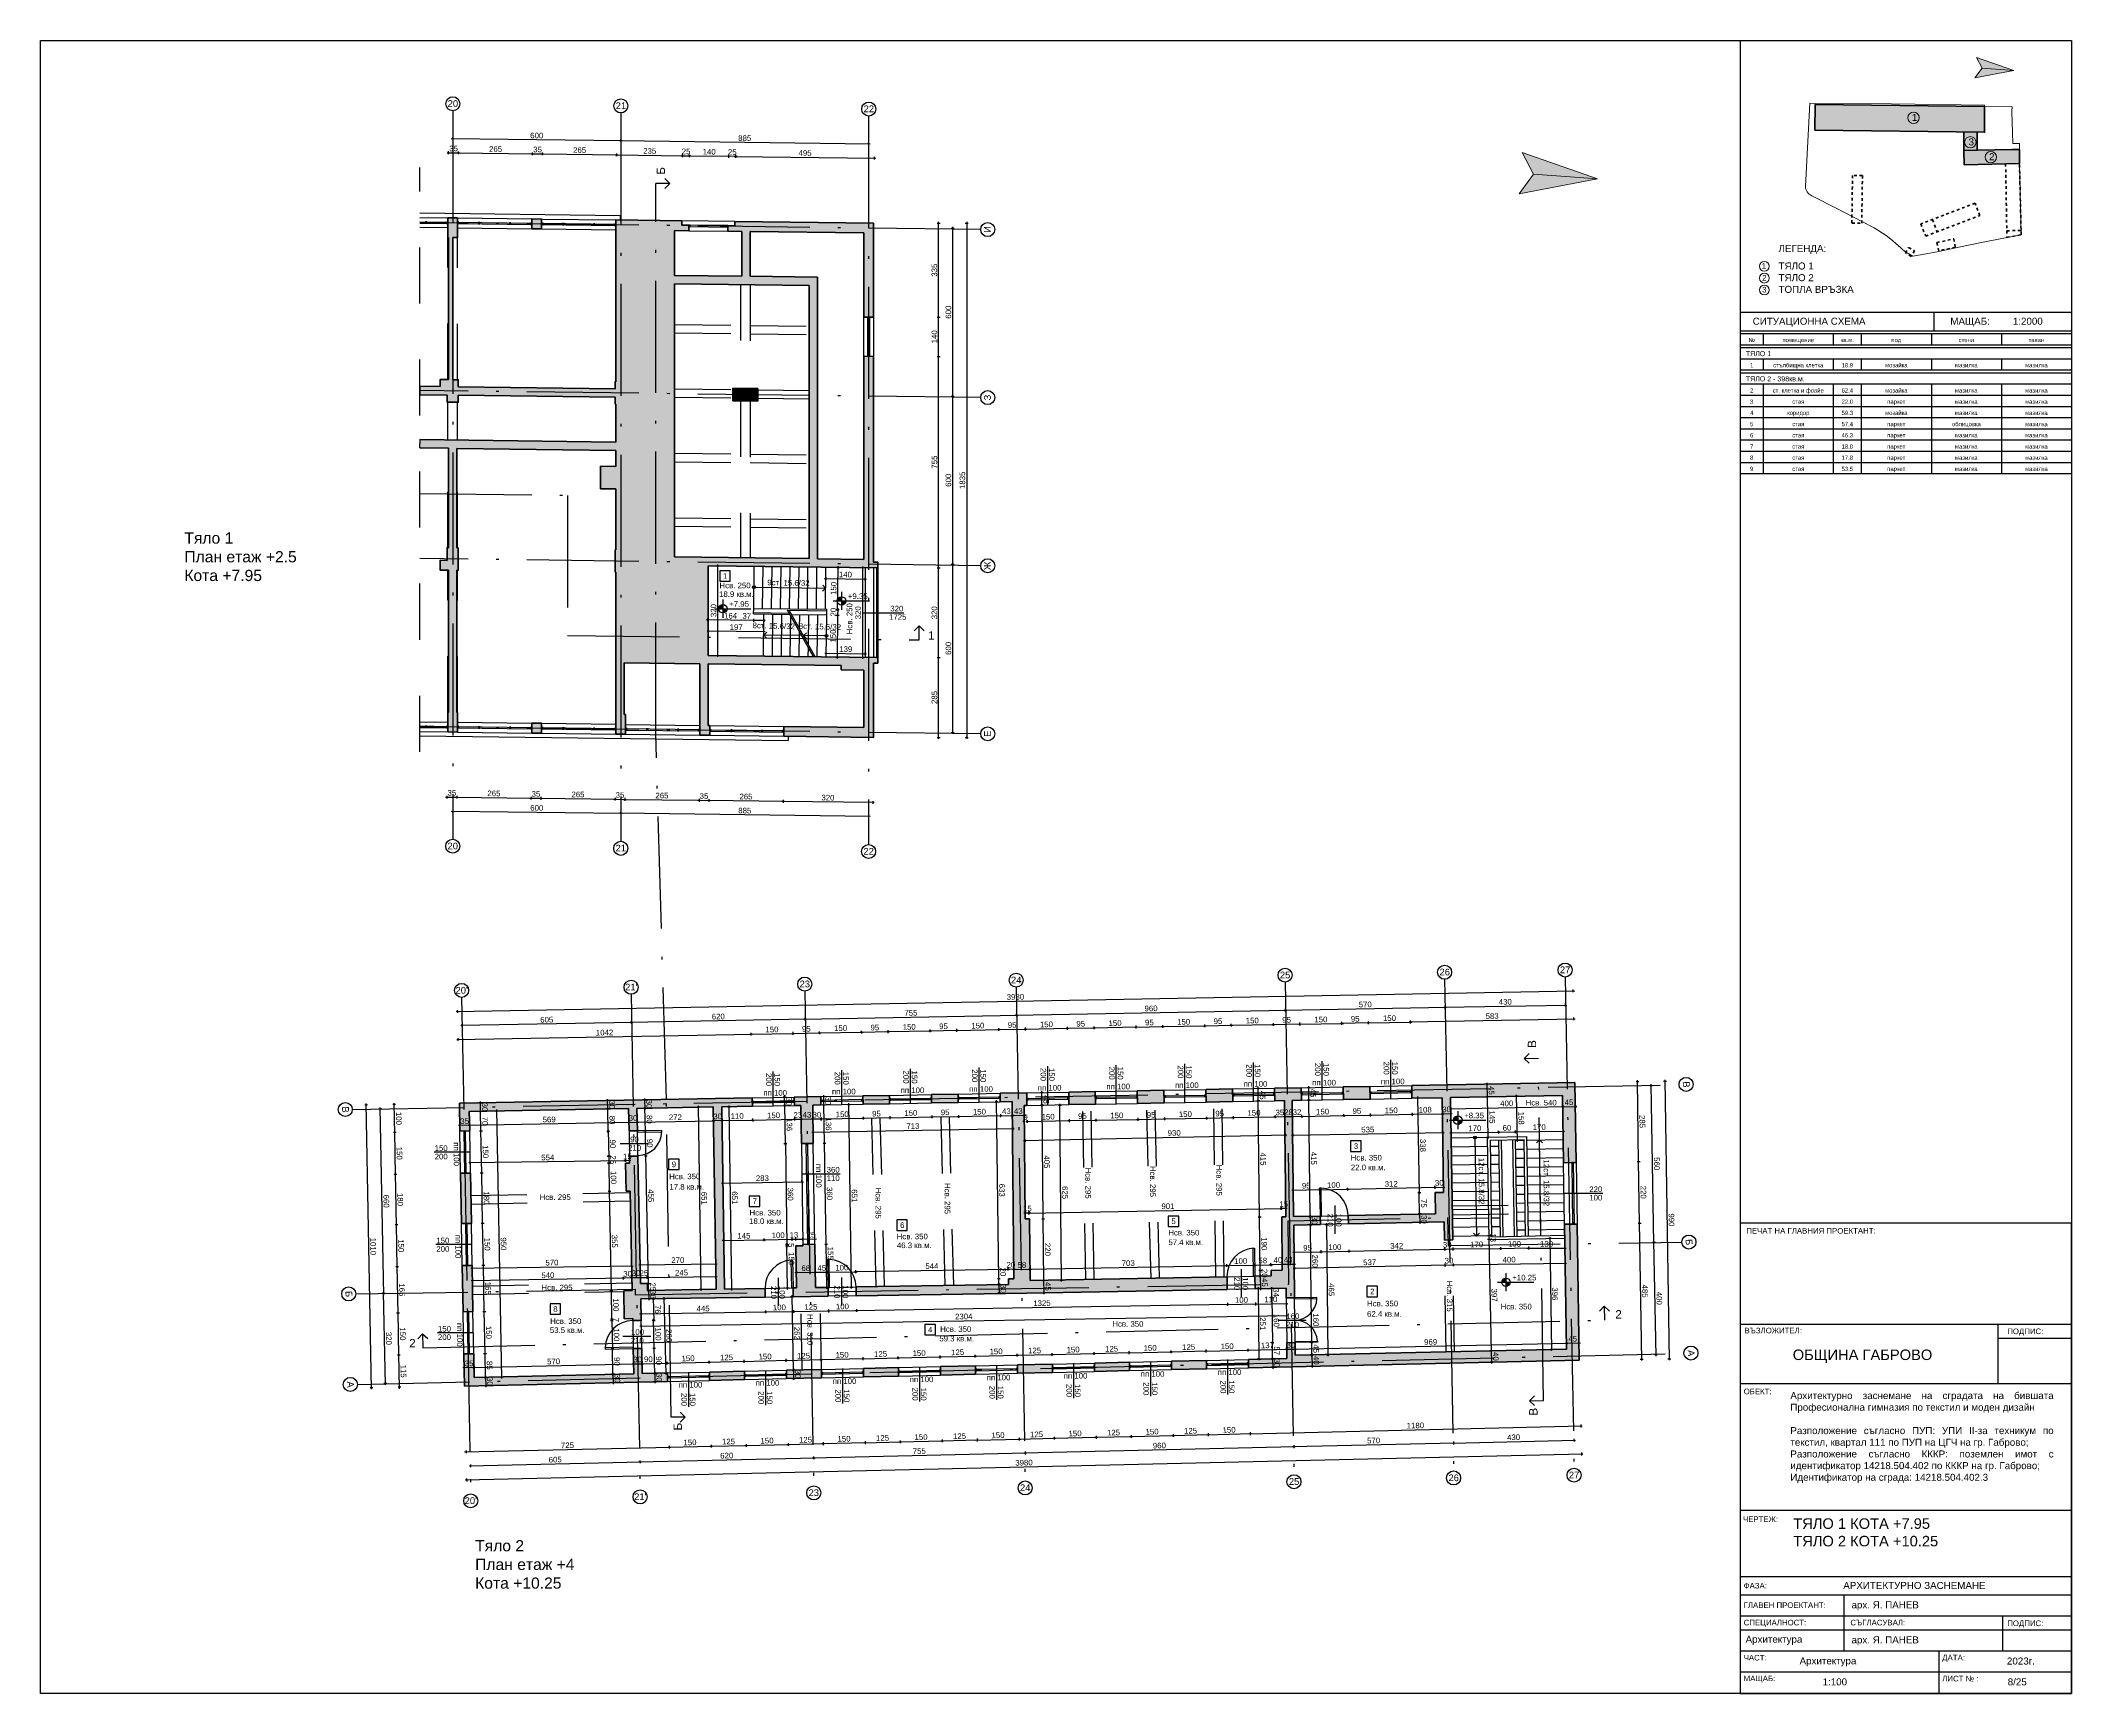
# Paper-space layout 'ЕТАЖ +2.5' of a CAD drawing. Header units: inches. Extents: x 20 to 745, y 5 to 595.
# The model-space entities are those that its viewports show. They can reach past a viewport. Long polylines and large blocks are cut down to what shows.
import ezdxf

# ---------------------------------------------------------------- set-up
doc = ezdxf.new("R2010")
doc.units = ezdxf.units.IN
doc.header["$MEASUREMENT"] = 0
doc.linetypes.add('DashDot', pattern=[0.6, 0.4, -0.1, 0, -0.1])
doc.linetypes.add('Hidden', pattern=[0.4, 0.2, -0.2])
for name, color, linetype, lineweight in [('Врати', 251, 'Continuous', 25), ('Изгледни линии', 253, 'Continuous', 25), ('Линия на разрез', 252, 'DashDot', 25), ('Надписи Hсв', 252, 'Continuous', 25), ('Надписи врати', 252, 'Continuous', 25), ('Надписи коти външни', 252, 'Continuous', 25), ('Надписи коти вътрешни', 252, 'Continuous', 25), ('Надписи нива', 252, 'Continuous', 25), ('Надписи номера на пом.', 252, 'Continuous', 25), ('Надписи Оси', 252, 'Continuous', 25), ('Надписи площ', 252, 'Continuous', 25), ('Надписи прозорци', 252, 'Continuous', 25), ('Оси', 252, 'DashDot', 25), ('Прозорци', 251, 'Continuous', 25), ('Пунктир', 253, 'Hidden', 25), ('Разрезни линии', 7, 'Continuous', 35), ('Ситуация дебела линия', 7, 'Continuous', 70), ('Ситуация имот', 7, 'Continuous', 20), ('Ситуация тънка линия', 7, 'Continuous', 35), ('Щрих стени', 254, 'Continuous', 25)]:
    doc.layers.add(name, color=color, linetype=linetype, lineweight=lineweight)
doc.layers.add('Ситуация щрих', color=7, linetype='Continuous', lineweight=18, true_color=0xdbdbdb, transparency=0.25)
doc.styles.add('Arial Regular', font='arial.ttf')
doc.styles.get("Standard").update_dxf_attribs({"font": 'arial.ttf'})
doc.dimstyles.new('Annotative', dxfattribs={"dimscale": 0, "dimtxt": 20, "dimasz": 5, "dimexe": 5, "dimexo": 5, "dimgap": 5, "dimtad": 1, "dimdec": 0, "dimzin": 0, "dimdsep": 46, "dimtxsty": 'Standard', "dimblk": 'ARCHTICK', "dimcen": 5, "dimdle": 5, "dimadec": 0, "dimazin": 0, "dimtfac": 1, "dimtdec": 0, "dimtofl": 0, "dimtmove": 0, "dimatfit": 3, "dimldrblk": 'ARCHTICK', "dimfxl": 5, "dimfxlon": 1, "dimtolj": 1, "dimtzin": 0, "dimarcsym": 1})

# ---------------------------------------------------------------- blocks, each defined once
blk = doc.blocks.new('_ArchTick')
at = {"color": 0, "linetype": 'ByBlock', "const_width": 0.15}
blk.add_lwpolyline([(-0.5, -0.5), (0.5, 0.5)], dxfattribs=at)
blk = doc.blocks.new('*D3789')
at = {"layer": 'Defpoints', "color": 0, "ltscale": 50, "transparency": 16777216}
for p in [(-34654.3, 13198.3), (-34653.5, 13148.8), (-34114, 13158.3)]:
    blk.add_point(p, dxfattribs=at)
at = {"layer": 'Надписи коти вътрешни', "color": 0, "lineweight": -2, "ltscale": 50, "transparency": 16777216}
for p, q in [((-34109.9, 13208), (-34659.3, 13198.2)), ((-34654.3, 13193.3), (-34654.4, 13203.3)), ((-34114.8, 13202.9), (-34115, 13212.9))]:
    blk.add_line(p, q, dxfattribs=at)
at = {"layer": 'Надписи коти вътрешни', "color": 0, "lineweight": -2, "ltscale": 50, "transparency": 16777216, "xscale": 5, "yscale": 5, "zscale": 5}
for p, rotation in [((-34654.3, 13198.3), 181.016809283673), ((-34114.9, 13207.9), 1.016809283672977)]:
    blk.add_blockref('_ArchTick', p, dxfattribs=dict(at, rotation=rotation))
at = {"layer": 'Надписи коти вътрешни', "color": 0, "ltscale": 50, "transparency": 16777216, "insert": (-34384.9, 13218.3), "char_height": 20, "attachment_point": 5, "rotation": 1.01681}
blk.add_mtext('\\A1;540', dxfattribs=at)
blk = doc.blocks.new('*D3790')
at = {"layer": 'Defpoints', "color": 0, "ltscale": 50, "transparency": 16777216}
for p in [(-34154.3, 12955.3), (-34080.1, 12956.8), (-34078.3, 12866.7)]:
    blk.add_point(p, dxfattribs=at)
at = {"layer": 'Надписи коти вътрешни', "color": 0, "lineweight": -2, "ltscale": 50, "transparency": 16777216}
for p, q in [((-34149.3, 12955.4), (-34159.3, 12955.2)), ((-34152.5, 12860.2), (-34154.4, 12960.3)), ((-34147.6, 12865.3), (-34157.6, 12865.1))]:
    blk.add_line(p, q, dxfattribs=at)
at = {"layer": 'Надписи коти вътрешни', "color": 0, "lineweight": -2, "ltscale": 50, "transparency": 16777216, "xscale": 5, "yscale": 5, "zscale": 5}
for p, rotation in [((-34154.3, 12955.3), 91.11780323548844), ((-34152.6, 12865.2), 271.1178032354885)]:
    blk.add_blockref('_ArchTick', p, dxfattribs=dict(at, rotation=rotation))
at = {"layer": 'Надписи коти вътрешни', "color": 0, "ltscale": 50, "transparency": 16777216, "insert": (-34138.2, 12910.6), "char_height": 20, "attachment_point": 5, "rotation": 271.1178}
blk.add_mtext('\\A1;90', dxfattribs=at)
blk = doc.blocks.new('*D3791')
at = {"layer": 'Defpoints', "color": 0, "ltscale": 50, "transparency": 16777216}
for p in [(-34649.6, 12938.4), (-34609.3, 12939.1), (-34648.1, 12853.4)]:
    blk.add_point(p, dxfattribs=at)
at = {"layer": 'Надписи коти вътрешни', "color": 0, "lineweight": -2, "ltscale": 50, "transparency": 16777216}
for p, q in [((-34614.3, 12939), (-34604.3, 12939.2)), ((-34607.7, 12849.1), (-34609.4, 12944.1)), ((-34612.8, 12854.1), (-34602.8, 12854.2))]:
    blk.add_line(p, q, dxfattribs=at)
at = {"layer": 'Надписи коти вътрешни', "color": 0, "lineweight": -2, "ltscale": 50, "transparency": 16777216, "xscale": 5, "yscale": 5, "zscale": 5}
for p, rotation in [((-34609.3, 12939.1), 91.04383199532334), ((-34607.8, 12854.1), 271.0438319953233)]:
    blk.add_blockref('_ArchTick', p, dxfattribs=dict(at, rotation=rotation))
at = {"layer": 'Надписи коти вътрешни', "color": 0, "ltscale": 50, "transparency": 16777216, "insert": (-34593.3, 12896.9), "char_height": 20, "attachment_point": 5, "rotation": 271.04383}
blk.add_mtext('\\A1;85', dxfattribs=at)
blk = doc.blocks.new('*D3792')
at = {"layer": 'Defpoints', "color": 0, "ltscale": 50, "transparency": 16777216}
for p in [(-34652.4, 13088.4), (-34612, 13089.1), (-34649.6, 12938.4)]:
    blk.add_point(p, dxfattribs=at)
at = {"layer": 'Надписи коти вътрешни', "color": 0, "lineweight": -2, "ltscale": 50, "transparency": 16777216}
for p, q in [((-34617, 13089), (-34607, 13089.2)), ((-34609.2, 12934.1), (-34612.1, 13094.1)), ((-34614.3, 12939), (-34604.3, 12939.2))]:
    blk.add_line(p, q, dxfattribs=at)
at = {"layer": 'Надписи коти вътрешни', "color": 0, "lineweight": -2, "ltscale": 50, "transparency": 16777216, "xscale": 5, "yscale": 5, "zscale": 5}
for p, rotation in [((-34612, 13089.1), 91.04383201255675), ((-34609.3, 12939.1), 271.0438320125568)]:
    blk.add_blockref('_ArchTick', p, dxfattribs=dict(at, rotation=rotation))
at = {"layer": 'Надписи коти вътрешни', "color": 0, "ltscale": 50, "transparency": 16777216, "insert": (-34595.5, 13014.4), "char_height": 20, "attachment_point": 5, "rotation": 271.04383}
blk.add_mtext('\\A1;150', dxfattribs=at)
blk = doc.blocks.new('*D3793')
at = {"layer": 'Defpoints', "color": 0, "ltscale": 50, "transparency": 16777216}
for p in [(-34655.5, 13253.3), (-34615.2, 13254.1), (-34652.4, 13088.4)]:
    blk.add_point(p, dxfattribs=at)
at = {"layer": 'Надписи коти вътрешни', "color": 0, "lineweight": -2, "ltscale": 50, "transparency": 16777216}
for p, q in [((-34620.2, 13254), (-34610.2, 13254.2)), ((-34612, 13084.1), (-34615.3, 13259.1)), ((-34617, 13089), (-34607, 13089.2))]:
    blk.add_line(p, q, dxfattribs=at)
at = {"layer": 'Надписи коти вътрешни', "color": 0, "lineweight": -2, "ltscale": 50, "transparency": 16777216, "xscale": 5, "yscale": 5, "zscale": 5}
for p, rotation in [((-34615.2, 13254.1), 91.09016061728205), ((-34612, 13089.1), 271.0901606172821)]:
    blk.add_blockref('_ArchTick', p, dxfattribs=dict(at, rotation=rotation))
at = {"layer": 'Надписи коти вътрешни', "color": 0, "ltscale": 50, "transparency": 16777216, "insert": (-34598.4, 13171.9), "char_height": 20, "attachment_point": 5, "rotation": 271.09016}
blk.add_mtext('\\A1;165', dxfattribs=at)
blk = doc.blocks.new('*D7583')
at = {"layer": 'Defpoints', "color": 0, "ltscale": 50, "transparency": 16777216}
for p in [(-34648.1, 12853.4), (-34079.1, 12902), (-34078.3, 12866.7)]:
    blk.add_point(p, dxfattribs=at)
at = {"layer": 'Надписи коти вътрешни', "color": 0, "lineweight": -2, "ltscale": 50, "transparency": 16777216}
for p, q in [((-34079, 12897), (-34079.3, 12907)), ((-34653.9, 12888.6), (-34074.1, 12902.1)), ((-34648.8, 12883.8), (-34649, 12893.8))]:
    blk.add_line(p, q, dxfattribs=at)
at = {"layer": 'Надписи коти вътрешни', "color": 0, "lineweight": -2, "ltscale": 50, "transparency": 16777216, "xscale": 5, "yscale": 5, "zscale": 5}
for p, rotation in [((-34648.9, 12888.8), 181.3337264038315), ((-34079.1, 12902), 1.333726403831549)]:
    blk.add_blockref('_ArchTick', p, dxfattribs=dict(at, rotation=rotation))
at = {"layer": 'Надписи коти вътрешни', "color": 0, "ltscale": 50, "transparency": 16777216, "insert": (-34364.4, 12910.6), "char_height": 20, "attachment_point": 5, "rotation": 1.33373}
blk.add_mtext('\\A1;570', dxfattribs=at)
blk = doc.blocks.new('*D3794')
at = {"layer": 'Defpoints', "color": 0, "ltscale": 50, "transparency": 16777216}
for p in [(-34063.5, 13643.9), (-34035, 13644.5), (-34054.6, 13188.7)]:
    blk.add_point(p, dxfattribs=at)
at = {"layer": 'Надписи коти вътрешни', "color": 0, "lineweight": -2, "ltscale": 50, "transparency": 16777216}
for p, q in [((-34040, 13644.4), (-34030, 13644.6)), ((-34026, 13184.3), (-34035, 13649.5)), ((-34031.1, 13189.2), (-34021.1, 13189.4))]:
    blk.add_line(p, q, dxfattribs=at)
at = {"layer": 'Надписи коти вътрешни', "color": 0, "lineweight": -2, "ltscale": 50, "transparency": 16777216, "xscale": 5, "yscale": 5, "zscale": 5}
for p, rotation in [((-34035, 13644.5), 91.1178032354822), ((-34026.1, 13189.3), 271.1178032354822)]:
    blk.add_blockref('_ArchTick', p, dxfattribs=dict(at, rotation=rotation))
at = {"layer": 'Надписи коти вътрешни', "color": 0, "ltscale": 50, "transparency": 16777216, "insert": (-34017, 13502.2), "char_height": 20, "attachment_point": 5, "rotation": 271.1178}
blk.add_mtext('\\A1;455', dxfattribs=at)
blk = doc.blocks.new('*D3795')
at = {"layer": 'Defpoints', "color": 0, "ltscale": 50, "transparency": 16777216}
for p in [(-34029.6, 13189.2), (-34029.1, 13164.2), (-34026.1, 13189.2)]:
    blk.add_point(p, dxfattribs=at)
at = {"layer": 'Надписи коти вътрешни', "color": 0, "lineweight": -2, "ltscale": 50, "transparency": 16777216}
for p, q in [((-34025.5, 13159.2), (-34026.2, 13194.2)), ((-34026.1, 13189.2), (-34021.1, 13189.3)), ((-34025.6, 13164.2), (-34020.6, 13164.3))]:
    blk.add_line(p, q, dxfattribs=at)
at = {"layer": 'Надписи коти вътрешни', "color": 0, "lineweight": -2, "ltscale": 50, "transparency": 16777216, "xscale": 5, "yscale": 5, "zscale": 5}
for p, rotation in [((-34026.1, 13189.2), 91.11780323547532), ((-34025.6, 13164.2), 271.1178032354753)]:
    blk.add_blockref('_ArchTick', p, dxfattribs=dict(at, rotation=rotation))
at = {"layer": 'Надписи коти вътрешни', "color": 0, "ltscale": 50, "transparency": 16777216, "insert": (-34010.6, 13177), "char_height": 20, "attachment_point": 5, "rotation": 271.1178}
blk.add_mtext('\\A1;25', dxfattribs=at)
blk = doc.blocks.new('*D3796')
at = {"layer": 'Defpoints', "color": 0, "ltscale": 50, "transparency": 16777216}
for p in [(-34029.6, 13210.6), (-34054.6, 13188.7), (-34029.6, 13189.2)]:
    blk.add_point(p, dxfattribs=at)
at = {"layer": 'Надписи коти вътрешни', "color": 0, "lineweight": -2, "ltscale": 50, "transparency": 16777216}
for p, q in [((-34059.6, 13210.6), (-34024.6, 13210.6)), ((-34054.6, 13205.6), (-34054.6, 13215.6)), ((-34029.6, 13205.6), (-34029.6, 13215.6))]:
    blk.add_line(p, q, dxfattribs=at)
at = {"layer": 'Надписи коти вътрешни', "color": 0, "lineweight": -2, "ltscale": 50, "transparency": 16777216, "xscale": 5, "yscale": 5, "zscale": 5, "rotation": 180}
blk.add_blockref('_ArchTick', (-34054.6, 13210.6), dxfattribs=at)
at = {"layer": 'Надписи коти вътрешни', "color": 0, "lineweight": -2, "ltscale": 50, "transparency": 16777216, "xscale": 5, "yscale": 5, "zscale": 5}
blk.add_blockref('_ArchTick', (-34029.6, 13210.6), dxfattribs=at)
at = {"layer": 'Надписи коти вътрешни', "color": 0, "ltscale": 50, "transparency": 16777216, "insert": (-34042.1, 13225.8), "char_height": 20, "attachment_point": 5}
blk.add_mtext('\\A1;25', dxfattribs=at)
blk = doc.blocks.new('*D3797')
at = {"layer": 'Defpoints', "color": 0, "ltscale": 50, "transparency": 16777216}
for p in [(-33785.3, 13214.3), (-34029.1, 13164.2), (-33784.5, 13168.3)]:
    blk.add_point(p, dxfattribs=at)
at = {"layer": 'Надписи коти вътрешни', "color": 0, "lineweight": -2, "ltscale": 50, "transparency": 16777216}
for p, q in [((-34034.9, 13210.1), (-33780.3, 13214.4)), ((-34029.8, 13205.2), (-34030, 13215.2)), ((-33785.2, 13209.3), (-33785.3, 13219.3))]:
    blk.add_line(p, q, dxfattribs=at)
at = {"layer": 'Надписи коти вътрешни', "color": 0, "lineweight": -2, "ltscale": 50, "transparency": 16777216, "xscale": 5, "yscale": 5, "zscale": 5}
for p, rotation in [((-34029.9, 13210.2), 180.9616306035233), ((-33785.3, 13214.3), 0.9616306035232389)]:
    blk.add_blockref('_ArchTick', p, dxfattribs=dict(at, rotation=rotation))
at = {"layer": 'Надписи коти вътрешни', "color": 0, "ltscale": 50, "transparency": 16777216, "insert": (-33907.8, 13227.5), "char_height": 20, "attachment_point": 5, "rotation": 0.96163}
blk.add_mtext('\\A1;245', dxfattribs=at)
blk = doc.blocks.new('*D3798')
at = {"layer": 'Defpoints', "color": 0, "ltscale": 50, "transparency": 16777216}
for p in [(-33785.9, 13259.1), (-34054.6, 13188.7), (-33784.9, 13192.8)]:
    blk.add_point(p, dxfattribs=at)
at = {"layer": 'Надписи коти вътрешни', "color": 0, "lineweight": -2, "ltscale": 50, "transparency": 16777216}
for p, q in [((-34060.6, 13255), (-33780.9, 13259.2)), ((-34055.5, 13250.1), (-34055.7, 13260.1)), ((-33785.8, 13254.1), (-33785.9, 13264.1))]:
    blk.add_line(p, q, dxfattribs=at)
at = {"layer": 'Надписи коти вътрешни', "color": 0, "lineweight": -2, "ltscale": 50, "transparency": 16777216, "xscale": 5, "yscale": 5, "zscale": 5}
for p, rotation in [((-34055.6, 13255.1), 180.868208348074), ((-33785.9, 13259.1), 0.8682083480740369)]:
    blk.add_blockref('_ArchTick', p, dxfattribs=dict(at, rotation=rotation))
at = {"layer": 'Надписи коти вътрешни', "color": 0, "ltscale": 50, "transparency": 16777216, "insert": (-33921, 13272.3), "char_height": 20, "attachment_point": 5, "rotation": 0.86821}
blk.add_mtext('\\A1;270', dxfattribs=at)
blk = doc.blocks.new('*D7608')
at = {"layer": 'Defpoints', "color": 0, "ltscale": 50, "transparency": 16777216}
for p in [(-34066.8, 13813.9), (-33794.4, 13819), (-33793.4, 13769.9)]:
    blk.add_point(p, dxfattribs=at)
at = {"layer": 'Надписи коти вътрешни', "color": 0, "lineweight": -2, "ltscale": 50, "transparency": 16777216}
for p, q in [((-34070.9, 13764.7), (-33788.4, 13769.9)), ((-34066, 13769.8), (-34065.8, 13759.8)), ((-33793.5, 13774.9), (-33793.3, 13764.9))]:
    blk.add_line(p, q, dxfattribs=at)
at = {"layer": 'Надписи коти вътрешни', "color": 0, "lineweight": -2, "ltscale": 50, "transparency": 16777216, "xscale": 5, "yscale": 5, "zscale": 5}
for p, rotation in [((-34065.9, 13764.8), 181.0623153618672), ((-33793.4, 13769.9), 1.062315361867269)]:
    blk.add_blockref('_ArchTick', p, dxfattribs=dict(at, rotation=rotation))
at = {"layer": 'Надписи коти вътрешни', "color": 0, "ltscale": 50, "transparency": 16777216, "insert": (-33929.9, 13782.4), "char_height": 20, "attachment_point": 5, "rotation": 1.06232}
blk.add_mtext('\\A1;272', dxfattribs=at)
blk = doc.blocks.new('*D3799')
at = {"layer": 'Defpoints', "color": 0, "ltscale": 50, "transparency": 16777216}
for p in [(-33847.1, 13818.2), (-33794.4, 13819), (-33784.5, 13168.3)]:
    blk.add_point(p, dxfattribs=at)
at = {"layer": 'Надписи коти вътрешни', "color": 0, "lineweight": -2, "ltscale": 50, "transparency": 16777216}
for p, q in [((-33842.1, 13818.2), (-33852.1, 13818.1)), ((-33837.2, 13162.5), (-33847.2, 13823.2)), ((-33832.2, 13167.6), (-33842.2, 13167.4))]:
    blk.add_line(p, q, dxfattribs=at)
at = {"layer": 'Надписи коти вътрешни', "color": 0, "lineweight": -2, "ltscale": 50, "transparency": 16777216, "xscale": 5, "yscale": 5, "zscale": 5}
for p, rotation in [((-33847.1, 13818.2), 90.86820834807364), ((-33837.2, 13167.5), 270.8682083480736)]:
    blk.add_blockref('_ArchTick', p, dxfattribs=dict(at, rotation=rotation))
at = {"layer": 'Надписи коти вътрешни', "color": 0, "ltscale": 50, "transparency": 16777216, "insert": (-33827, 13493), "char_height": 20, "attachment_point": 5, "rotation": 270.86821}
blk.add_mtext('\\A1;651', dxfattribs=at)
blk = doc.blocks.new('*D3800')
at = {"layer": 'Defpoints', "color": 0, "ltscale": 50, "transparency": 16777216}
for p in [(-33538.9, 13823.9), (-33481.9, 13824.7), (-33479.8, 13688.5)]:
    blk.add_point(p, dxfattribs=at)
at = {"layer": 'Надписи коти вътрешни', "color": 0, "lineweight": -2, "ltscale": 50, "transparency": 16777216}
for p, q in [((-33533.9, 13824), (-33543.9, 13823.8)), ((-33536.8, 13682.6), (-33539, 13828.9)), ((-33531.8, 13687.7), (-33541.8, 13687.5))]:
    blk.add_line(p, q, dxfattribs=at)
at = {"layer": 'Надписи коти вътрешни', "color": 0, "lineweight": -2, "ltscale": 50, "transparency": 16777216, "xscale": 5, "yscale": 5, "zscale": 5}
for p, rotation in [((-33538.9, 13823.9), 90.8682083480726), ((-33536.8, 13687.6), 270.8682083480726)]:
    blk.add_blockref('_ArchTick', p, dxfattribs=dict(at, rotation=rotation))
at = {"layer": 'Надписи коти вътрешни', "color": 0, "ltscale": 50, "transparency": 16777216, "insert": (-33522.7, 13756), "char_height": 20, "attachment_point": 5, "rotation": 270.86821}
blk.add_mtext('\\A1;136', dxfattribs=at)
blk = doc.blocks.new('*D3801')
at = {"layer": 'Defpoints', "color": 0, "ltscale": 50, "transparency": 16777216}
for p in [(-33531.3, 13322.6), (-33499.3, 13323.1), (-33497, 13173.1)]:
    blk.add_point(p, dxfattribs=at)
at = {"layer": 'Надписи коти вътрешни', "color": 0, "lineweight": -2, "ltscale": 50, "transparency": 16777216}
for p, q in [((-33526.3, 13322.7), (-33536.3, 13322.5)), ((-33529, 13167.6), (-33531.4, 13327.6)), ((-33524, 13172.7), (-33534, 13172.5))]:
    blk.add_line(p, q, dxfattribs=at)
at = {"layer": 'Надписи коти вътрешни', "color": 0, "lineweight": -2, "ltscale": 50, "transparency": 16777216, "xscale": 5, "yscale": 5, "zscale": 5}
for p, rotation in [((-33531.3, 13322.6), 90.88066463094131), ((-33529, 13172.6), 270.8806646309413)]:
    blk.add_blockref('_ArchTick', p, dxfattribs=dict(at, rotation=rotation))
at = {"layer": 'Надписи коти вътрешни', "color": 0, "ltscale": 50, "transparency": 16777216, "insert": (-33515.4, 13277.9), "char_height": 20, "attachment_point": 5, "rotation": 270.88066}
blk.add_mtext('\\A1;150', dxfattribs=at)
blk = doc.blocks.new('*D3802')
at = {"layer": 'Defpoints', "color": 0, "ltscale": 50, "transparency": 16777216}
for p in [(-33499.9, 13346.9), (-33509.5, 13172.9), (-33497, 13173.1)]:
    blk.add_point(p, dxfattribs=at)
at = {"layer": 'Надписи коти вътрешни', "color": 0, "lineweight": -2, "ltscale": 50, "transparency": 16777216}
for p, q in [((-33517.4, 13346.6), (-33494.9, 13347)), ((-33512.4, 13341.7), (-33512.5, 13351.7)), ((-33499.9, 13341.9), (-33500, 13351.9))]:
    blk.add_line(p, q, dxfattribs=at)
at = {"layer": 'Надписи коти вътрешни', "color": 0, "lineweight": -2, "ltscale": 50, "transparency": 16777216, "xscale": 5, "yscale": 5, "zscale": 5}
for p, rotation in [((-33512.4, 13346.7), 180.9616306035202), ((-33499.9, 13346.9), 0.9616306035202238)]:
    blk.add_blockref('_ArchTick', p, dxfattribs=dict(at, rotation=rotation))
at = {"layer": 'Надписи коти вътрешни', "color": 0, "ltscale": 50, "transparency": 16777216, "insert": (-33506.5, 13362), "char_height": 20, "attachment_point": 5, "rotation": 0.96163}
blk.add_mtext('\\A1;13', dxfattribs=at)
blk = doc.blocks.new('*D3803')
at = {"layer": 'Defpoints', "color": 0, "ltscale": 50, "transparency": 16777216}
for p in [(-33474.7, 13347.3), (-33499.3, 13323.1), (-33474.3, 13323.5)]:
    blk.add_point(p, dxfattribs=at)
at = {"layer": 'Надписи коти вътрешни', "color": 0, "lineweight": -2, "ltscale": 50, "transparency": 16777216}
for p, q in [((-33504.7, 13346.8), (-33474.7, 13347.3)), ((-33499.6, 13341.9), (-33499.8, 13351.9)), ((-33474.6, 13342.3), (-33474.8, 13352.3)), ((-33474.7, 13347.3), (-33425.8, 13348.1))]:
    blk.add_line(p, q, dxfattribs=at)
at = {"layer": 'Надписи коти вътрешни', "color": 0, "lineweight": -2, "ltscale": 50, "transparency": 16777216, "xscale": 5, "yscale": 5, "zscale": 5}
for p, rotation in [((-33499.7, 13346.9), 180.9616306035134), ((-33474.7, 13347.3), 0.9616306035133793)]:
    blk.add_blockref('_ArchTick', p, dxfattribs=dict(at, rotation=rotation))
at = {"layer": 'Надписи коти вътрешни', "color": 0, "ltscale": 50, "transparency": 16777216, "insert": (-33445.6, 13363), "char_height": 20, "attachment_point": 5, "rotation": 0.96163}
blk.add_mtext('\\A1;25', dxfattribs=at)
blk = doc.blocks.new('*D3804')
at = {"layer": 'Defpoints', "color": 0, "ltscale": 50, "transparency": 16777216}
for p in [(-33512.6, 13346.7), (-33609.5, 13171.1), (-33509.5, 13172.9)]:
    blk.add_point(p, dxfattribs=at)
at = {"layer": 'Надписи коти вътрешни', "color": 0, "lineweight": -2, "ltscale": 50, "transparency": 16777216}
for p, q in [((-33617.6, 13344.8), (-33507.6, 13346.8)), ((-33612.5, 13339.9), (-33612.7, 13349.9)), ((-33512.5, 13341.7), (-33512.7, 13351.7))]:
    blk.add_line(p, q, dxfattribs=at)
at = {"layer": 'Надписи коти вътрешни', "color": 0, "lineweight": -2, "ltscale": 50, "transparency": 16777216, "xscale": 5, "yscale": 5, "zscale": 5}
for p, rotation in [((-33612.6, 13344.9), 181.0173887639717), ((-33512.6, 13346.7), 1.017388763971705)]:
    blk.add_blockref('_ArchTick', p, dxfattribs=dict(at, rotation=rotation))
at = {"layer": 'Надписи коти вътрешни', "color": 0, "ltscale": 50, "transparency": 16777216, "insert": (-33562.9, 13361), "char_height": 20, "attachment_point": 5, "rotation": 1.01739}
blk.add_mtext('\\A1;100', dxfattribs=at)
blk = doc.blocks.new('*D3805')
at = {"layer": 'Defpoints', "color": 0, "ltscale": 50, "transparency": 16777216}
for p in [(-33612.3, 13345), (-33754.5, 13168.8), (-33609.5, 13171.1)]:
    blk.add_point(p, dxfattribs=at)
at = {"layer": 'Надписи коти вътрешни', "color": 0, "lineweight": -2, "ltscale": 50, "transparency": 16777216}
for p, q in [((-33762.3, 13342.6), (-33607.3, 13345)), ((-33757.2, 13337.6), (-33757.4, 13347.6)), ((-33612.2, 13340), (-33612.4, 13350))]:
    blk.add_line(p, q, dxfattribs=at)
at = {"layer": 'Надписи коти вътрешни', "color": 0, "lineweight": -2, "ltscale": 50, "transparency": 16777216, "xscale": 5, "yscale": 5, "zscale": 5}
for p, rotation in [((-33757.3, 13342.6), 180.923176596387), ((-33612.3, 13345), 0.9231765963870499)]:
    blk.add_blockref('_ArchTick', p, dxfattribs=dict(at, rotation=rotation))
at = {"layer": 'Надписи коти вътрешни', "color": 0, "ltscale": 50, "transparency": 16777216, "insert": (-33685.1, 13359), "char_height": 20, "attachment_point": 5, "rotation": 0.92318}
blk.add_mtext('\\A1;145', dxfattribs=at)
blk = doc.blocks.new('*D3806')
at = {"layer": 'Defpoints', "color": 0, "ltscale": 50, "transparency": 16777216}
for p in [(-33764.4, 13819.5), (-33654.8, 13821.5), (-33653.9, 13772.4)]:
    blk.add_point(p, dxfattribs=at)
at = {"layer": 'Надписи коти вътрешни', "color": 0, "lineweight": -2, "ltscale": 50, "transparency": 16777216}
for p, q in [((-33763.5, 13775.4), (-33763.4, 13765.4)), ((-33654, 13777.4), (-33653.8, 13767.4)), ((-33768.4, 13770.3), (-33648.9, 13772.5))]:
    blk.add_line(p, q, dxfattribs=at)
at = {"layer": 'Надписи коти вътрешни', "color": 0, "lineweight": -2, "ltscale": 50, "transparency": 16777216, "xscale": 5, "yscale": 5, "zscale": 5}
for p, rotation in [((-33653.9, 13772.4), 1.062315361859471), ((-33763.4, 13770.4), 181.0623153618594)]:
    blk.add_blockref('_ArchTick', p, dxfattribs=dict(at, rotation=rotation))
at = {"layer": 'Надписи коти вътрешни', "color": 0, "ltscale": 50, "transparency": 16777216, "insert": (-33709, 13786.6), "char_height": 20, "attachment_point": 5, "rotation": 1.06232}
blk.add_mtext('\\A1;110', dxfattribs=at)
blk = doc.blocks.new('*D3807')
at = {"layer": 'Defpoints', "color": 0, "ltscale": 50, "transparency": 16777216}
for p in [(-33654.8, 13821.5), (-33504.9, 13824.3), (-33504, 13775.2)]:
    blk.add_point(p, dxfattribs=at)
at = {"layer": 'Надписи коти вътрешни', "color": 0, "lineweight": -2, "ltscale": 50, "transparency": 16777216}
for p, q in [((-33658.9, 13772.3), (-33499, 13775.3)), ((-33654, 13777.4), (-33653.8, 13767.4)), ((-33504, 13780.2), (-33503.9, 13770.2))]:
    blk.add_line(p, q, dxfattribs=at)
at = {"layer": 'Надписи коти вътрешни', "color": 0, "lineweight": -2, "ltscale": 50, "transparency": 16777216, "xscale": 5, "yscale": 5, "zscale": 5}
for p, rotation in [((-33653.9, 13772.4), 181.0623153618549), ((-33504, 13775.2), 1.062315361854929)]:
    blk.add_blockref('_ArchTick', p, dxfattribs=dict(at, rotation=rotation))
at = {"layer": 'Надписи коти вътрешни', "color": 0, "ltscale": 50, "transparency": 16777216, "insert": (-33579.2, 13789), "char_height": 20, "attachment_point": 5, "rotation": 1.06232}
blk.add_mtext('\\A1;150', dxfattribs=at)
blk = doc.blocks.new('*D3808')
at = {"layer": 'Defpoints', "color": 0, "ltscale": 50, "transparency": 16777216}
for p in [(-33504.9, 13824.3), (-33481.9, 13824.7), (-33481, 13775.6)]:
    blk.add_point(p, dxfattribs=at)
at = {"layer": 'Надписи коти вътрешни', "color": 0, "lineweight": -2, "ltscale": 50, "transparency": 16777216}
for p, q in [((-33509, 13775.1), (-33476, 13775.7)), ((-33504, 13780.2), (-33503.9, 13770.2)), ((-33481.1, 13780.6), (-33480.9, 13770.6))]:
    blk.add_line(p, q, dxfattribs=at)
at = {"layer": 'Надписи коти вътрешни', "color": 0, "lineweight": -2, "ltscale": 50, "transparency": 16777216, "xscale": 5, "yscale": 5, "zscale": 5}
for p, rotation in [((-33504, 13775.2), 181.0623153618472), ((-33481, 13775.6), 1.062315361847232)]:
    blk.add_blockref('_ArchTick', p, dxfattribs=dict(at, rotation=rotation))
at = {"layer": 'Надписи коти вътрешни', "color": 0, "ltscale": 50, "transparency": 16777216, "insert": (-33492.8, 13790.6), "char_height": 20, "attachment_point": 5, "rotation": 1.06232}
blk.add_mtext('\\A1;23', dxfattribs=at)
blk = doc.blocks.new('*D3809')
at = {"layer": 'Defpoints', "color": 0, "ltscale": 50, "transparency": 16777216}
for p in [(-33439.4, 13825.6), (-33409.9, 13826.1), (-33409.9, 13776.2)]:
    blk.add_point(p, dxfattribs=at)
at = {"layer": 'Надписи коти вътрешни', "color": 0, "lineweight": -2, "ltscale": 50, "transparency": 16777216}
for p, q in [((-33444.4, 13776.2), (-33404.9, 13776.2)), ((-33439.4, 13781.2), (-33439.4, 13771.2)), ((-33409.9, 13781.2), (-33409.9, 13771.2))]:
    blk.add_line(p, q, dxfattribs=at)
at = {"layer": 'Надписи коти вътрешни', "color": 0, "lineweight": -2, "ltscale": 50, "transparency": 16777216, "xscale": 5, "yscale": 5, "zscale": 5, "rotation": 180}
blk.add_blockref('_ArchTick', (-33439.4, 13776.2), dxfattribs=at)
at = {"layer": 'Надписи коти вътрешни', "color": 0, "lineweight": -2, "ltscale": 50, "transparency": 16777216, "xscale": 5, "yscale": 5, "zscale": 5}
blk.add_blockref('_ArchTick', (-33409.9, 13776.2), dxfattribs=at)
at = {"layer": 'Надписи коти вътрешни', "color": 0, "ltscale": 50, "transparency": 16777216, "insert": (-33424.6, 13791.4), "char_height": 20, "attachment_point": 5}
blk.add_mtext('\\A1;30', dxfattribs=at)
blk = doc.blocks.new('*D3810')
at = {"layer": 'Defpoints', "color": 0, "ltscale": 50, "transparency": 16777216}
for p in [(-33409.9, 13826.1), (-33259.9, 13828.9), (-33259, 13779)]:
    blk.add_point(p, dxfattribs=at)
at = {"layer": 'Надписи коти вътрешни', "color": 0, "lineweight": -2, "ltscale": 50, "transparency": 16777216}
for p, q in [((-33414, 13776.2), (-33254, 13779.1)), ((-33409, 13781.2), (-33408.9, 13771.2)), ((-33259.1, 13784), (-33258.9, 13774))]:
    blk.add_line(p, q, dxfattribs=at)
at = {"layer": 'Надписи коти вътрешни', "color": 0, "lineweight": -2, "ltscale": 50, "transparency": 16777216, "xscale": 5, "yscale": 5, "zscale": 5}
for p, rotation in [((-33409, 13776.2), 181.0623153618549), ((-33259, 13779), 1.062315361854929)]:
    blk.add_blockref('_ArchTick', p, dxfattribs=dict(at, rotation=rotation))
at = {"layer": 'Надписи коти вътрешни', "color": 0, "ltscale": 50, "transparency": 16777216, "insert": (-33334.2, 13792.8), "char_height": 20, "attachment_point": 5, "rotation": 1.06232}
blk.add_mtext('\\A1;150', dxfattribs=at)
blk = doc.blocks.new('*D3811')
at = {"layer": 'Defpoints', "color": 0, "ltscale": 50, "transparency": 16777216}
for p in [(-33164.9, 13830.6), (-33014.9, 13833.4), (-33014, 13783.6)]:
    blk.add_point(p, dxfattribs=at)
at = {"layer": 'Надписи коти вътрешни', "color": 0, "lineweight": -2, "ltscale": 50, "transparency": 16777216}
for p, q in [((-33169, 13780.7), (-33009, 13783.7)), ((-33164.1, 13785.8), (-33163.9, 13775.8)), ((-33014.1, 13788.6), (-33013.9, 13778.6))]:
    blk.add_line(p, q, dxfattribs=at)
at = {"layer": 'Надписи коти вътрешни', "color": 0, "lineweight": -2, "ltscale": 50, "transparency": 16777216, "xscale": 5, "yscale": 5, "zscale": 5}
for p, rotation in [((-33164, 13780.8), 181.0623153618549), ((-33014, 13783.6), 1.062315361854929)]:
    blk.add_blockref('_ArchTick', p, dxfattribs=dict(at, rotation=rotation))
at = {"layer": 'Надписи коти вътрешни', "color": 0, "ltscale": 50, "transparency": 16777216, "insert": (-33089.3, 13797.4), "char_height": 20, "attachment_point": 5, "rotation": 1.06232}
blk.add_mtext('\\A1;150', dxfattribs=at)
blk = doc.blocks.new('*D3812')
at = {"layer": 'Defpoints', "color": 0, "ltscale": 50, "transparency": 16777216}
for p in [(-33014.9, 13833.4), (-32920, 13835.2), (-32919, 13785.3)]:
    blk.add_point(p, dxfattribs=at)
at = {"layer": 'Надписи коти вътрешни', "color": 0, "lineweight": -2, "ltscale": 50, "transparency": 16777216}
for p, q in [((-33019, 13783.5), (-32914, 13785.4)), ((-33014.1, 13788.6), (-33013.9, 13778.6)), ((-32919.1, 13790.3), (-32918.9, 13780.3))]:
    blk.add_line(p, q, dxfattribs=at)
at = {"layer": 'Надписи коти вътрешни', "color": 0, "lineweight": -2, "ltscale": 50, "transparency": 16777216, "xscale": 5, "yscale": 5, "zscale": 5}
for p, rotation in [((-33014, 13783.6), 181.0623153618616), ((-32919, 13785.3), 1.062315361861633)]:
    blk.add_blockref('_ArchTick', p, dxfattribs=dict(at, rotation=rotation))
at = {"layer": 'Надписи коти вътрешни', "color": 0, "ltscale": 50, "transparency": 16777216, "insert": (-32966.8, 13799.7), "char_height": 20, "attachment_point": 5, "rotation": 1.06232}
blk.add_mtext('\\A1;95', dxfattribs=at)
blk = doc.blocks.new('*D3813')
at = {"layer": 'Defpoints', "color": 0, "ltscale": 50, "transparency": 16777216}
for p in [(-32920, 13835.2), (-32770, 13837.9), (-32769.1, 13788.1)]:
    blk.add_point(p, dxfattribs=at)
at = {"layer": 'Надписи коти вътрешни', "color": 0, "lineweight": -2, "ltscale": 50, "transparency": 16777216}
for p, q in [((-32924, 13785.2), (-32764.1, 13788.2)), ((-32919.1, 13790.3), (-32918.9, 13780.3)), ((-32769.2, 13793.1), (-32769, 13783.1))]:
    blk.add_line(p, q, dxfattribs=at)
at = {"layer": 'Надписи коти вътрешни', "color": 0, "lineweight": -2, "ltscale": 50, "transparency": 16777216, "xscale": 5, "yscale": 5, "zscale": 5}
for p, rotation in [((-32919, 13785.3), 181.0623153618549), ((-32769.1, 13788.1), 1.062315361854929)]:
    blk.add_blockref('_ArchTick', p, dxfattribs=dict(at, rotation=rotation))
at = {"layer": 'Надписи коти вътрешни', "color": 0, "ltscale": 50, "transparency": 16777216, "insert": (-32844.3, 13801.9), "char_height": 20, "attachment_point": 5, "rotation": 1.06232}
blk.add_mtext('\\A1;150', dxfattribs=at)
blk = doc.blocks.new('*D3814')
at = {"layer": 'Defpoints', "color": 0, "ltscale": 50, "transparency": 16777216}
for p in [(-32770, 13837.9), (-32726.9, 13838.7), (-32726, 13788.9)]:
    blk.add_point(p, dxfattribs=at)
at = {"layer": 'Надписи коти вътрешни', "color": 0, "lineweight": -2, "ltscale": 50, "transparency": 16777216}
for p, q in [((-32774.1, 13788), (-32721, 13789)), ((-32769.2, 13793.1), (-32769, 13783.1)), ((-32726.1, 13793.9), (-32725.9, 13783.9))]:
    blk.add_line(p, q, dxfattribs=at)
at = {"layer": 'Надписи коти вътрешни', "color": 0, "lineweight": -2, "ltscale": 50, "transparency": 16777216, "xscale": 5, "yscale": 5, "zscale": 5}
for p, rotation in [((-32769.1, 13788.1), 181.0623153618536), ((-32726, 13788.9), 1.062315361853606)]:
    blk.add_blockref('_ArchTick', p, dxfattribs=dict(at, rotation=rotation))
at = {"layer": 'Надписи коти вътрешни', "color": 0, "ltscale": 50, "transparency": 16777216, "insert": (-32747.8, 13803.7), "char_height": 20, "attachment_point": 5, "rotation": 1.06232}
blk.add_mtext('\\A1;43', dxfattribs=at)
blk = doc.blocks.new('*D3815')
at = {"layer": 'Defpoints', "color": 0, "ltscale": 50, "transparency": 16777216}
for p in [(-33439.4, 13826.5), (-32726.9, 13838.7), (-32725.3, 13741.6)]:
    blk.add_point(p, dxfattribs=at)
at = {"layer": 'Надписи коти вътрешни', "color": 0, "lineweight": -2, "ltscale": 50, "transparency": 16777216}
for p, q in [((-33442.7, 13729.3), (-32720.3, 13741.7)), ((-33437.8, 13734.3), (-33437.7, 13724.3)), ((-32725.4, 13746.6), (-32725.2, 13736.6))]:
    blk.add_line(p, q, dxfattribs=at)
at = {"layer": 'Надписи коти вътрешни', "color": 0, "lineweight": -2, "ltscale": 50, "transparency": 16777216, "xscale": 5, "yscale": 5, "zscale": 5}
for p, rotation in [((-33437.7, 13729.3), 180.9880865250199), ((-32725.3, 13741.6), 0.9880865250199282)]:
    blk.add_blockref('_ArchTick', p, dxfattribs=dict(at, rotation=rotation))
at = {"layer": 'Надписи коти вътрешни', "color": 0, "ltscale": 50, "transparency": 16777216, "insert": (-33081.8, 13750.7), "char_height": 20, "attachment_point": 5, "rotation": 0.98809}
blk.add_mtext('\\A1;713', dxfattribs=at)
blk = doc.blocks.new('*D3816')
at = {"layer": 'Defpoints', "color": 0, "ltscale": 50, "transparency": 16777216}
for p in [(-32783.6, 13837.9), (-32729.8, 13838.7), (-32721, 13206.1)]:
    blk.add_point(p, dxfattribs=at)
at = {"layer": 'Надписи коти вътрешни', "color": 0, "lineweight": -2, "ltscale": 50, "transparency": 16777216}
for p, q in [((-32778.6, 13838), (-32788.6, 13837.9)), ((-32774.7, 13200.4), (-32783.6, 13842.9)), ((-32769.8, 13205.4), (-32779.8, 13205.3))]:
    blk.add_line(p, q, dxfattribs=at)
at = {"layer": 'Надписи коти вътрешни', "color": 0, "lineweight": -2, "ltscale": 50, "transparency": 16777216, "xscale": 5, "yscale": 5, "zscale": 5}
for p, rotation in [((-32783.6, 13837.9), 90.7978728734783), ((-32774.8, 13205.4), 270.7978728734783)]:
    blk.add_blockref('_ArchTick', p, dxfattribs=dict(at, rotation=rotation))
at = {"layer": 'Надписи коти вътрешни', "color": 0, "ltscale": 50, "transparency": 16777216, "insert": (-32764, 13521.9), "char_height": 20, "attachment_point": 5, "rotation": 270.79787}
blk.add_mtext('\\A1;633', dxfattribs=at)
blk = doc.blocks.new('*D3817')
at = {"layer": 'Defpoints', "color": 0, "ltscale": 50, "transparency": 16777216}
for p in [(-33424.4, 13825.8), (-33310.7, 13827.5), (-33414.5, 13174.5)]:
    blk.add_point(p, dxfattribs=at)
at = {"layer": 'Надписи коти вътрешни', "color": 0, "lineweight": -2, "ltscale": 50, "transparency": 16777216}
for p, q in [((-33315.7, 13827.5), (-33305.7, 13827.6)), ((-33300.8, 13171.2), (-33310.8, 13832.5)), ((-33305.9, 13176.1), (-33295.9, 13176.3))]:
    blk.add_line(p, q, dxfattribs=at)
at = {"layer": 'Надписи коти вътрешни', "color": 0, "lineweight": -2, "ltscale": 50, "transparency": 16777216, "xscale": 5, "yscale": 5, "zscale": 5}
for p, rotation in [((-33310.7, 13827.5), 90.86820834807493), ((-33300.9, 13176.2), 270.8682083480749)]:
    blk.add_blockref('_ArchTick', p, dxfattribs=dict(at, rotation=rotation))
at = {"layer": 'Надписи коти вътрешни', "color": 0, "ltscale": 50, "transparency": 16777216, "insert": (-33290.6, 13502.1), "char_height": 20, "attachment_point": 5, "rotation": 270.86821}
blk.add_mtext('\\A1;651', dxfattribs=at)
blk = doc.blocks.new('*D7598')
at = {"layer": 'Defpoints', "color": 0, "ltscale": 50, "transparency": 16777216}
for p in [(-32774.8, 13205.5), (-32741, 13205.8), (-32740.8, 13185.8)]:
    blk.add_point(p, dxfattribs=at)
at = {"layer": 'Надписи коти вътрешни', "color": 0, "lineweight": -2, "ltscale": 50, "transparency": 16777216}
for p, q in [((-32769.8, 13205.5), (-32779.8, 13205.4)), ((-32774.8, 13205.5), (-32775.2, 13249.4)), ((-32774.5, 13180.5), (-32774.8, 13205.5)), ((-32769.6, 13185.5), (-32779.6, 13185.4))]:
    blk.add_line(p, q, dxfattribs=at)
at = {"layer": 'Надписи коти вътрешни', "color": 0, "lineweight": -2, "ltscale": 50, "transparency": 16777216, "xscale": 5, "yscale": 5, "zscale": 5}
for p, rotation in [((-32774.8, 13205.5), 90.53564126285559), ((-32774.6, 13185.5), 270.5356412628556)]:
    blk.add_blockref('_ArchTick', p, dxfattribs=dict(at, rotation=rotation))
at = {"layer": 'Надписи коти вътрешни', "color": 0, "ltscale": 50, "transparency": 16777216, "insert": (-32759.8, 13230.1), "char_height": 20, "attachment_point": 5, "rotation": 270.53564}
blk.add_mtext('\\A1;20', dxfattribs=at)
blk = doc.blocks.new('*D3818')
at = {"layer": 'Defpoints', "color": 0, "ltscale": 50, "transparency": 16777216}
for p in [(-32741, 13205.8), (-32721.6, 13240.8), (-32721, 13206.1)]:
    blk.add_point(p, dxfattribs=at)
at = {"layer": 'Надписи коти вътрешни', "color": 0, "lineweight": -2, "ltscale": 50, "transparency": 16777216}
for p, q in [((-32746.6, 13240.4), (-32716.6, 13240.9)), ((-32741.5, 13235.5), (-32741.7, 13245.5)), ((-32721.5, 13235.8), (-32721.7, 13245.8))]:
    blk.add_line(p, q, dxfattribs=at)
at = {"layer": 'Надписи коти вътрешни', "color": 0, "lineweight": -2, "ltscale": 50, "transparency": 16777216, "xscale": 5, "yscale": 5, "zscale": 5}
for p, rotation in [((-32741.6, 13240.5), 180.9616306035399), ((-32721.6, 13240.8), 0.9616306035399178)]:
    blk.add_blockref('_ArchTick', p, dxfattribs=dict(at, rotation=rotation))
at = {"layer": 'Надписи коти вътрешни', "color": 0, "ltscale": 50, "transparency": 16777216, "insert": (-32731.9, 13255.9), "char_height": 20, "attachment_point": 5, "rotation": 0.96163}
blk.add_mtext('\\A1;20', dxfattribs=at)
blk = doc.blocks.new('*D3819')
at = {"layer": 'Defpoints', "color": 0, "ltscale": 50, "transparency": 16777216}
for p in [(-33384.7, 13229.1), (-33429.5, 13174.7), (-33384.4, 13174.9)]:
    blk.add_point(p, dxfattribs=at)
at = {"layer": 'Надписи коти вътрешни', "color": 0, "lineweight": -2, "ltscale": 50, "transparency": 16777216}
for p, q in [((-33434.8, 13228.9), (-33379.7, 13229.2)), ((-33429.8, 13223.9), (-33429.9, 13233.9)), ((-33384.7, 13224.1), (-33384.7, 13234.1))]:
    blk.add_line(p, q, dxfattribs=at)
at = {"layer": 'Надписи коти вътрешни', "color": 0, "lineweight": -2, "ltscale": 50, "transparency": 16777216, "xscale": 5, "yscale": 5, "zscale": 5}
for p, rotation in [((-33429.8, 13228.9), 180.3043608023113), ((-33384.7, 13229.1), 0.3043608023112995)]:
    blk.add_blockref('_ArchTick', p, dxfattribs=dict(at, rotation=rotation))
at = {"layer": 'Надписи коти вътрешни', "color": 0, "ltscale": 50, "transparency": 16777216, "insert": (-33407.3, 13244.2), "char_height": 20, "attachment_point": 5, "rotation": 0.30436}
blk.add_mtext('\\A1;45', dxfattribs=at)
blk = doc.blocks.new('*D3820')
at = {"layer": 'Defpoints', "color": 0, "ltscale": 50, "transparency": 16777216}
for p in [(-32684.3, 13824.5), (-32675, 13839.7), (-32675, 13767.5)]:
    blk.add_point(p, dxfattribs=at)
at = {"layer": 'Надписи коти вътрешни', "color": 0, "lineweight": -2, "ltscale": 50, "transparency": 16777216}
for p, q in [((-32684.3, 13767.5), (-32689.3, 13767.5)), ((-32684.3, 13772.5), (-32684.3, 13762.5)), ((-32675, 13772.5), (-32675, 13762.5)), ((-32675, 13767.5), (-32670, 13767.5))]:
    blk.add_line(p, q, dxfattribs=at)
at = {"layer": 'Надписи коти вътрешни', "color": 0, "lineweight": -2, "ltscale": 50, "transparency": 16777216, "xscale": 5, "yscale": 5, "zscale": 5}
blk.add_blockref('_ArchTick', (-32684.3, 13767.5), dxfattribs=at)
at = {"layer": 'Надписи коти вътрешни', "color": 0, "lineweight": -2, "ltscale": 50, "transparency": 16777216, "xscale": 5, "yscale": 5, "zscale": 5, "rotation": 180}
blk.add_blockref('_ArchTick', (-32675, 13767.5), dxfattribs=at)
at = {"layer": 'Надписи коти вътрешни', "color": 0, "ltscale": 50, "transparency": 16777216, "insert": (-32679.7, 13782.7), "char_height": 20, "attachment_point": 5}
blk.add_mtext('\\A1;9', dxfattribs=at)
blk = doc.blocks.new('*D3821')
at = {"layer": 'Defpoints', "color": 0, "ltscale": 50, "transparency": 16777216}
for p in [(-32675, 13839.7), (-32525, 13842.5), (-32523.7, 13770.3)]:
    blk.add_point(p, dxfattribs=at)
at = {"layer": 'Надписи коти вътрешни', "color": 0, "lineweight": -2, "ltscale": 50, "transparency": 16777216}
for p, q in [((-32523.8, 13775.3), (-32523.6, 13765.3)), ((-32678.7, 13767.4), (-32518.7, 13770.4)), ((-32673.8, 13772.5), (-32673.6, 13762.5))]:
    blk.add_line(p, q, dxfattribs=at)
at = {"layer": 'Надписи коти вътрешни', "color": 0, "lineweight": -2, "ltscale": 50, "transparency": 16777216, "xscale": 5, "yscale": 5, "zscale": 5}
for p, rotation in [((-32673.7, 13767.5), 181.0623153618549), ((-32523.7, 13770.3), 1.062315361854929)]:
    blk.add_blockref('_ArchTick', p, dxfattribs=dict(at, rotation=rotation))
at = {"layer": 'Надписи коти вътрешни', "color": 0, "ltscale": 50, "transparency": 16777216, "insert": (-32599, 13784.1), "char_height": 20, "attachment_point": 5, "rotation": 1.06232}
blk.add_mtext('\\A1;150', dxfattribs=at)
blk = doc.blocks.new('*D3822')
at = {"layer": 'Defpoints', "color": 0, "ltscale": 50, "transparency": 16777216}
for p in [(-32525, 13842.5), (-32430, 13844.2), (-32428.7, 13772.1)]:
    blk.add_point(p, dxfattribs=at)
at = {"layer": 'Надписи коти вътрешни', "color": 0, "lineweight": -2, "ltscale": 50, "transparency": 16777216}
for p, q in [((-32523.8, 13775.3), (-32523.6, 13765.3)), ((-32428.8, 13777.1), (-32428.6, 13767.1)), ((-32528.7, 13770.2), (-32423.7, 13772.2))]:
    blk.add_line(p, q, dxfattribs=at)
at = {"layer": 'Надписи коти вътрешни', "color": 0, "lineweight": -2, "ltscale": 50, "transparency": 16777216, "xscale": 5, "yscale": 5, "zscale": 5}
for p, rotation in [((-32523.7, 13770.3), 181.0623153618573), ((-32428.7, 13772.1), 1.062315361857244)]:
    blk.add_blockref('_ArchTick', p, dxfattribs=dict(at, rotation=rotation))
at = {"layer": 'Надписи коти вътрешни', "color": 0, "ltscale": 50, "transparency": 16777216, "insert": (-32476.5, 13786.4), "char_height": 20, "attachment_point": 5, "rotation": 1.06232}
blk.add_mtext('\\A1;95', dxfattribs=at)
blk = doc.blocks.new('*D3823')
at = {"layer": 'Defpoints', "color": 0, "ltscale": 50, "transparency": 16777216}
for p in [(-32430, 13844.2), (-32280.1, 13847), (-32278.7, 13774.8)]:
    blk.add_point(p, dxfattribs=at)
at = {"layer": 'Надписи коти вътрешни', "color": 0, "lineweight": -2, "ltscale": 50, "transparency": 16777216}
for p, q in [((-32428.8, 13777.1), (-32428.6, 13767.1)), ((-32278.8, 13779.8), (-32278.6, 13769.8)), ((-32433.7, 13772), (-32273.7, 13774.9))]:
    blk.add_line(p, q, dxfattribs=at)
at = {"layer": 'Надписи коти вътрешни', "color": 0, "lineweight": -2, "ltscale": 50, "transparency": 16777216, "xscale": 5, "yscale": 5, "zscale": 5}
for p, rotation in [((-32278.7, 13774.8), 1.062315361854929), ((-32428.7, 13772.1), 181.0623153618549)]:
    blk.add_blockref('_ArchTick', p, dxfattribs=dict(at, rotation=rotation))
at = {"layer": 'Надписи коти вътрешни', "color": 0, "ltscale": 50, "transparency": 16777216, "insert": (-32354, 13788.7), "char_height": 20, "attachment_point": 5, "rotation": 1.06232}
blk.add_mtext('\\A1;150', dxfattribs=at)
blk = doc.blocks.new('*D3824')
at = {"layer": 'Defpoints', "color": 0, "ltscale": 50, "transparency": 16777216}
for p in [(-32185.1, 13848.8), (-32035.1, 13851.6), (-32033.8, 13779.4)]:
    blk.add_point(p, dxfattribs=at)
at = {"layer": 'Надписи коти вътрешни', "color": 0, "lineweight": -2, "ltscale": 50, "transparency": 16777216}
for p, q in [((-32188.7, 13776.5), (-32028.8, 13779.5)), ((-32183.8, 13781.6), (-32183.7, 13771.6)), ((-32033.9, 13784.4), (-32033.7, 13774.4))]:
    blk.add_line(p, q, dxfattribs=at)
at = {"layer": 'Надписи коти вътрешни', "color": 0, "lineweight": -2, "ltscale": 50, "transparency": 16777216, "xscale": 5, "yscale": 5, "zscale": 5}
for p, rotation in [((-32183.7, 13776.6), 181.0623153618549), ((-32033.8, 13779.4), 1.062315361854929)]:
    blk.add_blockref('_ArchTick', p, dxfattribs=dict(at, rotation=rotation))
at = {"layer": 'Надписи коти вътрешни', "color": 0, "ltscale": 50, "transparency": 16777216, "insert": (-32109, 13793.2), "char_height": 20, "attachment_point": 5, "rotation": 1.06232}
blk.add_mtext('\\A1;150', dxfattribs=at)
blk = doc.blocks.new('*D3825')
at = {"layer": 'Defpoints', "color": 0, "ltscale": 50, "transparency": 16777216}
for p in [(-32035.1, 13851.6), (-31940.1, 13853.3), (-31938.8, 13781.1)]:
    blk.add_point(p, dxfattribs=at)
at = {"layer": 'Надписи коти вътрешни', "color": 0, "lineweight": -2, "ltscale": 50, "transparency": 16777216}
for p, q in [((-32038.8, 13779.3), (-31933.8, 13781.2)), ((-32033.9, 13784.4), (-32033.7, 13774.4)), ((-31938.9, 13786.1), (-31938.7, 13776.1))]:
    blk.add_line(p, q, dxfattribs=at)
at = {"layer": 'Надписи коти вътрешни', "color": 0, "lineweight": -2, "ltscale": 50, "transparency": 16777216, "xscale": 5, "yscale": 5, "zscale": 5}
for p, rotation in [((-32033.8, 13779.4), 181.0623153618616), ((-31938.8, 13781.1), 1.062315361861633)]:
    blk.add_blockref('_ArchTick', p, dxfattribs=dict(at, rotation=rotation))
at = {"layer": 'Надписи коти вътрешни', "color": 0, "ltscale": 50, "transparency": 16777216, "insert": (-31986.6, 13795.5), "char_height": 20, "attachment_point": 5, "rotation": 1.06232}
blk.add_mtext('\\A1;95', dxfattribs=at)
blk = doc.blocks.new('*D3826')
at = {"layer": 'Defpoints', "color": 0, "ltscale": 50, "transparency": 16777216}
for p in [(-31940.1, 13853.3), (-31790.2, 13856.1), (-31788.8, 13783.9)]:
    blk.add_point(p, dxfattribs=at)
at = {"layer": 'Надписи коти вътрешни', "color": 0, "lineweight": -2, "ltscale": 50, "transparency": 16777216}
for p, q in [((-31943.8, 13781.1), (-31783.8, 13784)), ((-31938.9, 13786.1), (-31938.7, 13776.1)), ((-31788.9, 13788.9), (-31788.7, 13778.9))]:
    blk.add_line(p, q, dxfattribs=at)
at = {"layer": 'Надписи коти вътрешни', "color": 0, "lineweight": -2, "ltscale": 50, "transparency": 16777216, "xscale": 5, "yscale": 5, "zscale": 5}
for p, rotation in [((-31938.8, 13781.1), 181.0623153618549), ((-31788.8, 13783.9), 1.062315361854929)]:
    blk.add_blockref('_ArchTick', p, dxfattribs=dict(at, rotation=rotation))
at = {"layer": 'Надписи коти вътрешни', "color": 0, "ltscale": 50, "transparency": 16777216, "insert": (-31864.1, 13797.7), "char_height": 20, "attachment_point": 5, "rotation": 1.06232}
blk.add_mtext('\\A1;150', dxfattribs=at)
blk = doc.blocks.new('*D3827')
at = {"layer": 'Defpoints', "color": 0, "ltscale": 50, "transparency": 16777216}
for p in [(-31789.9, 13841.1), (-31754.9, 13841.7), (-31754, 13784.5)]:
    blk.add_point(p, dxfattribs=at)
at = {"layer": 'Надписи коти вътрешни', "color": 0, "lineweight": -2, "ltscale": 50, "transparency": 16777216}
for p, q in [((-31794, 13783.9), (-31749, 13784.6)), ((-31789.1, 13789), (-31788.9, 13779)), ((-31754.1, 13789.5), (-31753.9, 13779.5))]:
    blk.add_line(p, q, dxfattribs=at)
at = {"layer": 'Надписи коти вътрешни', "color": 0, "lineweight": -2, "ltscale": 50, "transparency": 16777216, "xscale": 5, "yscale": 5, "zscale": 5}
for p, rotation in [((-31789, 13784), 180.8905701782784), ((-31754, 13784.5), 0.8905701782784459)]:
    blk.add_blockref('_ArchTick', p, dxfattribs=dict(at, rotation=rotation))
at = {"layer": 'Надписи коти вътрешни', "color": 0, "ltscale": 50, "transparency": 16777216, "insert": (-31771.7, 13799.4), "char_height": 20, "attachment_point": 5, "rotation": 0.89057}
blk.add_mtext('\\A1;35', dxfattribs=at)
blk = doc.blocks.new('*D3828')
at = {"layer": 'Defpoints', "color": 0, "ltscale": 50, "transparency": 16777216}
for p in [(-32684.3, 13824.5), (-32556.7, 13825.7), (-32678.5, 13199.5)]:
    blk.add_point(p, dxfattribs=at)
at = {"layer": 'Надписи коти вътрешни', "color": 0, "lineweight": -2, "ltscale": 50, "transparency": 16777216}
for p, q in [((-32561.7, 13825.7), (-32551.7, 13825.8)), ((-32550.8, 13195.7), (-32556.8, 13830.7)), ((-32555.9, 13200.7), (-32545.9, 13200.8))]:
    blk.add_line(p, q, dxfattribs=at)
at = {"layer": 'Надписи коти вътрешни', "color": 0, "lineweight": -2, "ltscale": 50, "transparency": 16777216, "xscale": 5, "yscale": 5, "zscale": 5}
for p, rotation in [((-32556.7, 13825.7), 90.53564126284252), ((-32550.9, 13200.7), 270.5356412628425)]:
    blk.add_blockref('_ArchTick', p, dxfattribs=dict(at, rotation=rotation))
at = {"layer": 'Надписи коти вътрешни', "color": 0, "ltscale": 50, "transparency": 16777216, "insert": (-32538.6, 13513.4), "char_height": 20, "attachment_point": 5, "rotation": 270.53564}
blk.add_mtext('\\A1;625', dxfattribs=at)
blk = doc.blocks.new('*D3829')
at = {"layer": 'Defpoints', "color": 0, "ltscale": 50, "transparency": 16777216}
for p in [(-32663.5, 13199.8), (-31961.2, 13252.9), (-31960.4, 13213)]:
    blk.add_point(p, dxfattribs=at)
at = {"layer": 'Надписи коти вътрешни', "color": 0, "lineweight": -2, "ltscale": 50, "transparency": 16777216}
for p, q in [((-32669.2, 13239.6), (-31956.2, 13253)), ((-32664.1, 13234.7), (-32664.3, 13244.7)), ((-31961.1, 13247.9), (-31961.3, 13257.9))]:
    blk.add_line(p, q, dxfattribs=at)
at = {"layer": 'Надписи коти вътрешни', "color": 0, "lineweight": -2, "ltscale": 50, "transparency": 16777216, "xscale": 5, "yscale": 5, "zscale": 5}
for p, rotation in [((-32664.2, 13239.7), 181.0766350160145), ((-31961.2, 13252.9), 1.076635016014524)]:
    blk.add_blockref('_ArchTick', p, dxfattribs=dict(at, rotation=rotation))
at = {"layer": 'Надписи коти вътрешни', "color": 0, "ltscale": 50, "transparency": 16777216, "insert": (-32313, 13261.5), "char_height": 20, "attachment_point": 5, "rotation": 1.07664}
blk.add_mtext('\\A1;703', dxfattribs=at)
blk = doc.blocks.new('*D3830')
at = {"layer": 'Defpoints', "color": 0, "ltscale": 50, "transparency": 16777216}
for p in [(-31802.9, 13235.8), (-31763.3, 13257.7), (-31762.9, 13236.5)]:
    blk.add_point(p, dxfattribs=at)
at = {"layer": 'Надписи коти вътрешни', "color": 0, "lineweight": -2, "ltscale": 50, "transparency": 16777216}
for p, q in [((-31808.3, 13256.9), (-31758.3, 13257.8)), ((-31803.2, 13252), (-31803.4, 13262)), ((-31763.2, 13252.7), (-31763.3, 13262.7))]:
    blk.add_line(p, q, dxfattribs=at)
at = {"layer": 'Надписи коти вътрешни', "color": 0, "lineweight": -2, "ltscale": 50, "transparency": 16777216, "xscale": 5, "yscale": 5, "zscale": 5}
for p, rotation in [((-31803.3, 13257), 181.0623153618535), ((-31763.3, 13257.7), 1.062315361853542)]:
    blk.add_blockref('_ArchTick', p, dxfattribs=dict(at, rotation=rotation))
at = {"layer": 'Надписи коти вътрешни', "color": 0, "ltscale": 50, "transparency": 16777216, "insert": (-31778.5, 13272.6), "char_height": 20, "attachment_point": 5, "rotation": 1.06232}
blk.add_mtext('\\A1;40', dxfattribs=at)
blk = doc.blocks.new('*D3831')
at = {"layer": 'Defpoints', "color": 0, "ltscale": 50, "transparency": 16777216}
for p in [(-31722.3, 13397.7), (-31627, 13399.7), (-31625, 13302.4)]:
    blk.add_point(p, dxfattribs=at)
at = {"layer": 'Надписи коти вътрешни', "color": 0, "lineweight": -2, "ltscale": 50, "transparency": 16777216}
for p, q in [((-31725.2, 13300.3), (-31620, 13302.5)), ((-31720.3, 13305.5), (-31720.1, 13295.5)), ((-31625.1, 13307.4), (-31624.9, 13297.4))]:
    blk.add_line(p, q, dxfattribs=at)
at = {"layer": 'Надписи коти вътрешни', "color": 0, "lineweight": -2, "ltscale": 50, "transparency": 16777216, "xscale": 5, "yscale": 5, "zscale": 5}
for p, rotation in [((-31720.2, 13300.5), 181.1859248688659), ((-31625, 13302.4), 1.185924868865917)]:
    blk.add_blockref('_ArchTick', p, dxfattribs=dict(at, rotation=rotation))
at = {"layer": 'Надписи коти вътрешни', "color": 0, "ltscale": 50, "transparency": 16777216, "insert": (-31672.9, 13316.6), "char_height": 20, "attachment_point": 5, "rotation": 1.18592}
blk.add_mtext('\\A1;95', dxfattribs=at)
blk = doc.blocks.new('*D3832')
at = {"layer": 'Defpoints', "color": 0, "ltscale": 50, "transparency": 16777216}
for p in [(-31627, 13399.7), (-31527, 13401.7), (-31525, 13304.5)]:
    blk.add_point(p, dxfattribs=at)
at = {"layer": 'Надписи коти вътрешни', "color": 0, "lineweight": -2, "ltscale": 50, "transparency": 16777216}
for p, q in [((-31630, 13302.3), (-31520, 13304.6)), ((-31625.1, 13307.4), (-31624.9, 13297.4)), ((-31525.1, 13309.5), (-31524.9, 13299.5))]:
    blk.add_line(p, q, dxfattribs=at)
at = {"layer": 'Надписи коти вътрешни', "color": 0, "lineweight": -2, "ltscale": 50, "transparency": 16777216, "xscale": 5, "yscale": 5, "zscale": 5}
for p, rotation in [((-31625, 13302.4), 181.185924868857), ((-31525, 13304.5), 1.185924868857025)]:
    blk.add_blockref('_ArchTick', p, dxfattribs=dict(at, rotation=rotation))
at = {"layer": 'Надписи коти вътрешни', "color": 0, "ltscale": 50, "transparency": 16777216, "insert": (-31575.3, 13318.7), "char_height": 20, "attachment_point": 5, "rotation": 1.18592}
blk.add_mtext('\\A1;100', dxfattribs=at)
blk = doc.blocks.new('*D3833')
at = {"layer": 'Defpoints', "color": 0, "ltscale": 50, "transparency": 16777216}
for p in [(-31527, 13401.7), (-31185.4, 13408.8), (-31183.4, 13311.6)]:
    blk.add_point(p, dxfattribs=at)
at = {"layer": 'Надписи коти вътрешни', "color": 0, "lineweight": -2, "ltscale": 50, "transparency": 16777216}
for p, q in [((-31530, 13304.4), (-31178.4, 13311.7)), ((-31525.1, 13309.5), (-31524.9, 13299.5)), ((-31183.5, 13316.6), (-31183.3, 13306.6))]:
    blk.add_line(p, q, dxfattribs=at)
at = {"layer": 'Надписи коти вътрешни', "color": 0, "lineweight": -2, "ltscale": 50, "transparency": 16777216, "xscale": 5, "yscale": 5, "zscale": 5}
for p, rotation in [((-31525, 13304.5), 181.1859248688629), ((-31183.4, 13311.6), 1.185924868862864)]:
    blk.add_blockref('_ArchTick', p, dxfattribs=dict(at, rotation=rotation))
at = {"layer": 'Надписи коти вътрешни', "color": 0, "ltscale": 50, "transparency": 16777216, "insert": (-31354.5, 13323.2), "char_height": 20, "attachment_point": 5, "rotation": 1.18592}
blk.add_mtext('\\A1;342', dxfattribs=at)
blk = doc.blocks.new('*D3834')
at = {"layer": 'Defpoints', "color": 0, "ltscale": 50, "transparency": 16777216}
for p in [(-31184.4, 13343.8), (-31154.4, 13344.4), (-31153.8, 13312.2)]:
    blk.add_point(p, dxfattribs=at)
at = {"layer": 'Надписи коти вътрешни', "color": 0, "lineweight": -2, "ltscale": 50, "transparency": 16777216}
for p, q in [((-31188.8, 13311.5), (-31148.8, 13312.3)), ((-31183.9, 13316.6), (-31183.7, 13306.6)), ((-31153.9, 13317.2), (-31153.7, 13307.2))]:
    blk.add_line(p, q, dxfattribs=at)
at = {"layer": 'Надписи коти вътрешни', "color": 0, "lineweight": -2, "ltscale": 50, "transparency": 16777216, "xscale": 5, "yscale": 5, "zscale": 5}
for p, rotation in [((-31183.8, 13311.6), 181.1859248688393), ((-31153.8, 13312.2), 1.185924868839328)]:
    blk.add_blockref('_ArchTick', p, dxfattribs=dict(at, rotation=rotation))
at = {"layer": 'Надписи коти вътрешни', "color": 0, "ltscale": 50, "transparency": 16777216, "insert": (-31174.3, 13327), "char_height": 20, "attachment_point": 5, "rotation": 1.18592}
blk.add_mtext('\\A1;30', dxfattribs=at)
blk = doc.blocks.new('*D3835')
at = {"layer": 'Defpoints', "color": 0, "ltscale": 50, "transparency": 16777216}
for p in [(-31154.4, 13344.4), (-30984.5, 13346.5), (-30984.1, 13314.2)]:
    blk.add_point(p, dxfattribs=at)
at = {"layer": 'Надписи коти вътрешни', "color": 0, "lineweight": -2, "ltscale": 50, "transparency": 16777216}
for p, q in [((-31159, 13312.1), (-30979.1, 13314.3)), ((-31154.1, 13317.1), (-31154, 13307.1)), ((-30984.1, 13319.2), (-30984, 13309.2))]:
    blk.add_line(p, q, dxfattribs=at)
at = {"layer": 'Надписи коти вътрешни', "color": 0, "lineweight": -2, "ltscale": 50, "transparency": 16777216, "xscale": 5, "yscale": 5, "zscale": 5}
for p, rotation in [((-31154, 13312.1), 180.7086061623158), ((-30984.1, 13314.2), 0.7086061623158205)]:
    blk.add_blockref('_ArchTick', p, dxfattribs=dict(at, rotation=rotation))
at = {"layer": 'Надписи коти вътрешни', "color": 0, "ltscale": 50, "transparency": 16777216, "insert": (-31069.2, 13328.4), "char_height": 20, "attachment_point": 5, "rotation": 0.70861}
blk.add_mtext('\\A1;170', dxfattribs=at)
blk = doc.blocks.new('*D3836')
at = {"layer": 'Defpoints', "color": 0, "ltscale": 50, "transparency": 16777216}
for p in [(-30884.5, 13348.6), (-30754.5, 13350.6), (-30754.5, 13314.9)]:
    blk.add_point(p, dxfattribs=at)
at = {"layer": 'Надписи коти вътрешни', "color": 0, "lineweight": -2, "ltscale": 50, "transparency": 16777216}
for p, q in [((-30889.5, 13314.9), (-30749.5, 13314.9)), ((-30884.5, 13319.9), (-30884.5, 13309.9)), ((-30754.5, 13319.9), (-30754.5, 13309.9))]:
    blk.add_line(p, q, dxfattribs=at)
at = {"layer": 'Надписи коти вътрешни', "color": 0, "lineweight": -2, "ltscale": 50, "transparency": 16777216, "xscale": 5, "yscale": 5, "zscale": 5, "rotation": 180}
blk.add_blockref('_ArchTick', (-30884.5, 13314.9), dxfattribs=at)
at = {"layer": 'Надписи коти вътрешни', "color": 0, "lineweight": -2, "ltscale": 50, "transparency": 16777216, "xscale": 5, "yscale": 5, "zscale": 5}
blk.add_blockref('_ArchTick', (-30754.5, 13314.9), dxfattribs=at)
at = {"layer": 'Надписи коти вътрешни', "color": 0, "ltscale": 50, "transparency": 16777216, "insert": (-30819.5, 13330.1), "char_height": 20, "attachment_point": 5}
blk.add_mtext('\\A1;130', dxfattribs=at)
blk = doc.blocks.new('*D3837')
at = {"layer": 'Defpoints', "color": 0, "ltscale": 50, "transparency": 16777216}
for p in [(-30926.2, 13857.6), (-30762.4, 13860.2), (-30759.9, 13702.6)]:
    blk.add_point(p, dxfattribs=at)
at = {"layer": 'Надписи коти вътрешни', "color": 0, "lineweight": -2, "ltscale": 50, "transparency": 16777216}
for p, q in [((-30921.2, 13857.7), (-30931.2, 13857.6)), ((-30923.7, 13695.1), (-30926.3, 13862.6)), ((-30918.8, 13700.1), (-30928.8, 13700))]:
    blk.add_line(p, q, dxfattribs=at)
at = {"layer": 'Надписи коти вътрешни', "color": 0, "lineweight": -2, "ltscale": 50, "transparency": 16777216, "xscale": 5, "yscale": 5, "zscale": 5}
for p, rotation in [((-30926.2, 13857.6), 90.88539466403869), ((-30923.8, 13700.1), 270.8853946640387)]:
    blk.add_blockref('_ArchTick', p, dxfattribs=dict(at, rotation=rotation))
at = {"layer": 'Надписи коти вътрешни', "color": 0, "ltscale": 50, "transparency": 16777216, "insert": (-30909.8, 13779.1), "char_height": 20, "attachment_point": 5, "rotation": 270.88539}
blk.add_mtext('\\A1;158', dxfattribs=at)
blk = doc.blocks.new('*D3838')
at = {"layer": 'Defpoints', "color": 0, "ltscale": 50, "transparency": 16777216}
for p in [(-31160.1, 13708.8), (-30990.4, 13728.9), (-30990.1, 13711.4)]:
    blk.add_point(p, dxfattribs=at)
at = {"layer": 'Надписи коти вътрешни', "color": 0, "lineweight": -2, "ltscale": 50, "transparency": 16777216}
for p, q in [((-31165.3, 13726.2), (-30985.4, 13729)), ((-31160.3, 13721.3), (-31160.4, 13731.3)), ((-30990.3, 13723.9), (-30990.4, 13733.9))]:
    blk.add_line(p, q, dxfattribs=at)
at = {"layer": 'Надписи коти вътрешни', "color": 0, "lineweight": -2, "ltscale": 50, "transparency": 16777216, "xscale": 5, "yscale": 5, "zscale": 5}
for p, rotation in [((-31160.3, 13726.3), 180.8853946640363), ((-30990.4, 13728.9), 0.8853946640362843)]:
    blk.add_blockref('_ArchTick', p, dxfattribs=dict(at, rotation=rotation))
at = {"layer": 'Надписи коти вътрешни', "color": 0, "ltscale": 50, "transparency": 16777216, "insert": (-31075.6, 13742.8), "char_height": 20, "attachment_point": 5, "rotation": 0.88539}
blk.add_mtext('\\A1;170', dxfattribs=at)
blk = doc.blocks.new('*D3839')
at = {"layer": 'Defpoints', "color": 0, "ltscale": 50, "transparency": 16777216}
for p in [(-30990.1, 13711.4), (-30930.5, 13730), (-30930.1, 13712.6)]:
    blk.add_point(p, dxfattribs=at)
at = {"layer": 'Надписи коти вътрешни', "color": 0, "lineweight": -2, "ltscale": 50, "transparency": 16777216}
for p, q in [((-30995.4, 13728.7), (-30925.5, 13730.1)), ((-30990.3, 13723.8), (-30990.6, 13733.8)), ((-30930.4, 13725), (-30930.6, 13735))]:
    blk.add_line(p, q, dxfattribs=at)
at = {"layer": 'Надписи коти вътрешни', "color": 0, "lineweight": -2, "ltscale": 50, "transparency": 16777216, "xscale": 5, "yscale": 5, "zscale": 5}
for p, rotation in [((-30990.4, 13728.8), 181.1802608276833), ((-30930.5, 13730), 1.180260827683264)]:
    blk.add_blockref('_ArchTick', p, dxfattribs=dict(at, rotation=rotation))
at = {"layer": 'Надписи коти вътрешни', "color": 0, "ltscale": 50, "transparency": 16777216, "insert": (-30960.8, 13744.6), "char_height": 20, "attachment_point": 5, "rotation": 1.18026}
blk.add_mtext('\\A1;60', dxfattribs=at)
blk = doc.blocks.new('*D3840')
at = {"layer": 'Defpoints', "color": 0, "ltscale": 50, "transparency": 16777216}
for p in [(-30760.4, 13733), (-30759.9, 13702.6), (-30929.9, 13700)]:
    blk.add_point(p, dxfattribs=at)
at = {"layer": 'Надписи коти вътрешни', "color": 0, "lineweight": -2, "ltscale": 50, "transparency": 16777216}
for p, q in [((-30935.4, 13730.3), (-30755.4, 13733.1)), ((-30930.3, 13725.4), (-30930.5, 13735.4)), ((-30760.3, 13728), (-30760.5, 13738))]:
    blk.add_line(p, q, dxfattribs=at)
at = {"layer": 'Надписи коти вътрешни', "color": 0, "lineweight": -2, "ltscale": 50, "transparency": 16777216, "xscale": 5, "yscale": 5, "zscale": 5}
for p, rotation in [((-30930.4, 13730.4), 180.885394664039), ((-30760.4, 13733), 0.8853946640390069)]:
    blk.add_blockref('_ArchTick', p, dxfattribs=dict(at, rotation=rotation))
at = {"layer": 'Надписи коти вътрешни', "color": 0, "ltscale": 50, "transparency": 16777216, "insert": (-30845.6, 13746.9), "char_height": 20, "attachment_point": 5, "rotation": 0.88539}
blk.add_mtext('\\A1;170', dxfattribs=at)
blk = doc.blocks.new('*D3841')
at = {"layer": 'Defpoints', "color": 0, "ltscale": 50, "transparency": 16777216}
for p in [(-31162.3, 13852.8), (-30762.4, 13860.2), (-30761.6, 13820.1)]:
    blk.add_point(p, dxfattribs=at)
at = {"layer": 'Надписи коти вътрешни', "color": 0, "lineweight": -2, "ltscale": 50, "transparency": 16777216}
for p, q in [((-31166.6, 13812.6), (-30756.6, 13820.2)), ((-31161.6, 13817.7), (-31161.5, 13807.7)), ((-30761.7, 13825.1), (-30761.5, 13815.1))]:
    blk.add_line(p, q, dxfattribs=at)
at = {"layer": 'Надписи коти вътрешни', "color": 0, "lineweight": -2, "ltscale": 50, "transparency": 16777216, "xscale": 5, "yscale": 5, "zscale": 5}
for p, rotation in [((-31161.6, 13812.7), 181.0623153618592), ((-30761.6, 13820.1), 1.062315361859178)]:
    blk.add_blockref('_ArchTick', p, dxfattribs=dict(at, rotation=rotation))
at = {"layer": 'Надписи коти вътрешни', "color": 0, "ltscale": 50, "transparency": 16777216, "insert": (-30961.9, 13831.6), "char_height": 20, "attachment_point": 5, "rotation": 1.06232}
blk.add_mtext('\\A1;400', dxfattribs=at)
blk = doc.blocks.new('*D3842')
at = {"layer": 'Defpoints', "color": 0, "ltscale": 50, "transparency": 16777216}
for p in [(-31030.7, 13855.2), (-30992.8, 13855.9), (-30990.1, 13711.4)]:
    blk.add_point(p, dxfattribs=at)
at = {"layer": 'Надписи коти вътрешни', "color": 0, "lineweight": -2, "ltscale": 50, "transparency": 16777216}
for p, q in [((-31025.7, 13855.3), (-31035.7, 13855.1)), ((-31027.9, 13705.7), (-31030.8, 13860.2)), ((-31023, 13710.8), (-31033, 13710.6))]:
    blk.add_line(p, q, dxfattribs=at)
at = {"layer": 'Надписи коти вътрешни', "color": 0, "lineweight": -2, "ltscale": 50, "transparency": 16777216, "xscale": 5, "yscale": 5, "zscale": 5}
for p, rotation in [((-31030.7, 13855.2), 91.0751191790558), ((-31028, 13710.7), 271.0751191790558)]:
    blk.add_blockref('_ArchTick', p, dxfattribs=dict(at, rotation=rotation))
at = {"layer": 'Надписи коти вътрешни', "color": 0, "ltscale": 50, "transparency": 16777216, "insert": (-31014.2, 13783.2), "char_height": 20, "attachment_point": 5, "rotation": 271.07512}
blk.add_mtext('\\A1;145', dxfattribs=at)
blk = doc.blocks.new('*D3843')
at = {"layer": 'Defpoints', "color": 0, "ltscale": 50, "transparency": 16777216}
for p in [(-30754.5, 13350.6), (-30801.9, 12953.4), (-30748.4, 12954.3)]:
    blk.add_point(p, dxfattribs=at)
at = {"layer": 'Надписи коти вътрешни', "color": 0, "lineweight": -2, "ltscale": 50, "transparency": 16777216}
for p, q in [((-30803.1, 13349.9), (-30813.1, 13349.7)), ((-30808.1, 13354.8), (-30801.9, 12948.4)), ((-30796.9, 12953.5), (-30806.9, 12953.4))]:
    blk.add_line(p, q, dxfattribs=at)
at = {"layer": 'Надписи коти вътрешни', "color": 0, "lineweight": -2, "ltscale": 50, "transparency": 16777216, "xscale": 5, "yscale": 5, "zscale": 5}
for p, rotation in [((-30808.1, 13349.8), 90.88539466403822), ((-30801.9, 12953.4), 270.8853946640382)]:
    blk.add_blockref('_ArchTick', p, dxfattribs=dict(at, rotation=rotation))
at = {"layer": 'Надписи коти вътрешни', "color": 0, "ltscale": 50, "transparency": 16777216, "insert": (-30789.8, 13151.9), "char_height": 20, "attachment_point": 5, "rotation": 270.88539}
blk.add_mtext('\\A1;396', dxfattribs=at)
blk = doc.blocks.new('*D3844')
at = {"layer": 'Defpoints', "color": 0, "ltscale": 50, "transparency": 16777216}
for p in [(-31722.3, 13397.7), (-31662.7, 13398.4), (-31719.3, 13138)]:
    blk.add_point(p, dxfattribs=at)
at = {"layer": 'Надписи коти вътрешни', "color": 0, "lineweight": -2, "ltscale": 50, "transparency": 16777216}
for p, q in [((-31667.7, 13398.3), (-31657.7, 13398.4)), ((-31659.6, 13133.7), (-31662.7, 13403.4)), ((-31664.7, 13138.7), (-31654.7, 13138.8))]:
    blk.add_line(p, q, dxfattribs=at)
at = {"layer": 'Надписи коти вътрешни', "color": 0, "lineweight": -2, "ltscale": 50, "transparency": 16777216, "xscale": 5, "yscale": 5, "zscale": 5}
for p, rotation in [((-31662.7, 13398.4), 90.6615763334505), ((-31659.7, 13138.7), 270.6615763334505)]:
    blk.add_blockref('_ArchTick', p, dxfattribs=dict(at, rotation=rotation))
at = {"layer": 'Надписи коти вътрешни', "color": 0, "ltscale": 50, "transparency": 16777216, "insert": (-31646, 13268.7), "char_height": 20, "attachment_point": 5, "rotation": 270.66158}
blk.add_mtext('\\A1;260', dxfattribs=at)
blk = doc.blocks.new('*D3845')
at = {"layer": 'Defpoints', "color": 0, "ltscale": 50, "transparency": 16777216}
for p in [(-31719.3, 13138), (-31659.7, 13138.7), (-31717.4, 12978)]:
    blk.add_point(p, dxfattribs=at)
at = {"layer": 'Надписи коти вътрешни', "color": 0, "lineweight": -2, "ltscale": 50, "transparency": 16777216}
for p, q in [((-31664.7, 13138.7), (-31654.7, 13138.8)), ((-31657.8, 12973.7), (-31659.7, 13143.7)), ((-31662.8, 12978.7), (-31652.8, 12978.8))]:
    blk.add_line(p, q, dxfattribs=at)
at = {"layer": 'Надписи коти вътрешни', "color": 0, "lineweight": -2, "ltscale": 50, "transparency": 16777216, "xscale": 5, "yscale": 5, "zscale": 5}
for p, rotation in [((-31659.7, 13138.7), 90.66157633345075), ((-31657.8, 12978.7), 270.6615763334508)]:
    blk.add_blockref('_ArchTick', p, dxfattribs=dict(at, rotation=rotation))
at = {"layer": 'Надписи коти вътрешни', "color": 0, "ltscale": 50, "transparency": 16777216, "insert": (-31643.5, 13058.9), "char_height": 20, "attachment_point": 5, "rotation": 270.66158}
blk.add_mtext('\\A1;160', dxfattribs=at)
blk = doc.blocks.new('*D3846')
at = {"layer": 'Defpoints', "color": 0, "ltscale": 50, "transparency": 16777216}
for p in [(-31717.4, 12978), (-31657.8, 12978.7), (-31716.9, 12933.1)]:
    blk.add_point(p, dxfattribs=at)
at = {"layer": 'Надписи коти вътрешни', "color": 0, "lineweight": -2, "ltscale": 50, "transparency": 16777216}
for p, q in [((-31662.8, 12978.7), (-31652.8, 12978.8)), ((-31657.2, 12928.7), (-31657.9, 12983.7)), ((-31662.3, 12933.7), (-31652.3, 12933.8))]:
    blk.add_line(p, q, dxfattribs=at)
at = {"layer": 'Надписи коти вътрешни', "color": 0, "lineweight": -2, "ltscale": 50, "transparency": 16777216, "xscale": 5, "yscale": 5, "zscale": 5}
for p, rotation in [((-31657.8, 12978.7), 90.66157633345453), ((-31657.3, 12933.7), 270.6615763334545)]:
    blk.add_blockref('_ArchTick', p, dxfattribs=dict(at, rotation=rotation))
at = {"layer": 'Надписи коти вътрешни', "color": 0, "ltscale": 50, "transparency": 16777216, "insert": (-31642.4, 12956.4), "char_height": 20, "attachment_point": 5, "rotation": 270.66158}
blk.add_mtext('\\A1;45', dxfattribs=at)
blk = doc.blocks.new('*D7585')
at = {"layer": 'Defpoints', "color": 0, "ltscale": 50, "transparency": 16777216}
for p in [(-31716.9, 12933.1), (-30748.8, 12975.8), (-30748.4, 12954.3)]:
    blk.add_point(p, dxfattribs=at)
at = {"layer": 'Надписи коти вътрешни', "color": 0, "lineweight": -2, "ltscale": 50, "transparency": 16777216}
for p, q in [((-30748.7, 12970.8), (-30748.9, 12980.8)), ((-31722.4, 12954.5), (-30743.8, 12975.9)), ((-31717.3, 12949.6), (-31717.5, 12959.6))]:
    blk.add_line(p, q, dxfattribs=at)
at = {"layer": 'Надписи коти вътрешни', "color": 0, "lineweight": -2, "ltscale": 50, "transparency": 16777216, "xscale": 5, "yscale": 5, "zscale": 5}
for p, rotation in [((-30748.8, 12975.8), 1.254769284175501), ((-31717.4, 12954.6), 181.2547692841755)]:
    blk.add_blockref('_ArchTick', p, dxfattribs=dict(at, rotation=rotation))
at = {"layer": 'Надписи коти вътрешни', "color": 0, "ltscale": 50, "transparency": 16777216, "insert": (-31233.4, 12980.4), "char_height": 20, "attachment_point": 5, "rotation": 1.25477}
blk.add_mtext('\\A1;969', dxfattribs=at)
blk = doc.blocks.new('*D3847')
at = {"layer": 'Defpoints', "color": 0, "ltscale": 50, "transparency": 16777216}
for p in [(-34053.5, 13133.6), (-33609, 13140.4), (-33608.2, 13087.5)]:
    blk.add_point(p, dxfattribs=at)
at = {"layer": 'Надписи коти вътрешни', "color": 0, "lineweight": -2, "ltscale": 50, "transparency": 16777216}
for p, q in [((-34057.7, 13080.7), (-33603.2, 13087.6)), ((-34052.8, 13085.7), (-34052.6, 13075.7)), ((-33608.3, 13092.5), (-33608.2, 13082.5))]:
    blk.add_line(p, q, dxfattribs=at)
at = {"layer": 'Надписи коти вътрешни', "color": 0, "lineweight": -2, "ltscale": 50, "transparency": 16777216, "xscale": 5, "yscale": 5, "zscale": 5}
for p, rotation in [((-34052.7, 13080.7), 180.8724172447109), ((-33608.2, 13087.5), 0.8724172447108587)]:
    blk.add_blockref('_ArchTick', p, dxfattribs=dict(at, rotation=rotation))
at = {"layer": 'Надписи коти вътрешни', "color": 0, "ltscale": 50, "transparency": 16777216, "insert": (-33830.7, 13099.3), "char_height": 20, "attachment_point": 5, "rotation": 0.87242}
blk.add_mtext('\\A1;445', dxfattribs=at)
blk = doc.blocks.new('*D3848')
at = {"layer": 'Defpoints', "color": 0, "ltscale": 50, "transparency": 16777216}
for p in [(-33609, 13140.4), (-33509.1, 13141.9), (-33508.3, 13089)]:
    blk.add_point(p, dxfattribs=at)
at = {"layer": 'Надписи коти вътрешни', "color": 0, "lineweight": -2, "ltscale": 50, "transparency": 16777216}
for p, q in [((-33613.2, 13087.4), (-33503.3, 13089.1)), ((-33608.3, 13092.5), (-33608.2, 13082.5)), ((-33508.3, 13094), (-33508.2, 13084))]:
    blk.add_line(p, q, dxfattribs=at)
at = {"layer": 'Надписи коти вътрешни', "color": 0, "lineweight": -2, "ltscale": 50, "transparency": 16777216, "xscale": 5, "yscale": 5, "zscale": 5}
for p, rotation in [((-33608.2, 13087.5), 180.8724172447194), ((-33508.3, 13089), 0.8724172447193825)]:
    blk.add_blockref('_ArchTick', p, dxfattribs=dict(at, rotation=rotation))
at = {"layer": 'Надписи коти вътрешни', "color": 0, "ltscale": 50, "transparency": 16777216, "insert": (-33558.5, 13103.5), "char_height": 20, "attachment_point": 5, "rotation": 0.87242}
blk.add_mtext('\\A1;100', dxfattribs=at)
blk = doc.blocks.new('*D3849')
at = {"layer": 'Defpoints', "color": 0, "ltscale": 50, "transparency": 16777216}
for p in [(-33509.1, 13141.9), (-33384.1, 13143.8), (-33383.3, 13090.9)]:
    blk.add_point(p, dxfattribs=at)
at = {"layer": 'Надписи коти вътрешни', "color": 0, "lineweight": -2, "ltscale": 50, "transparency": 16777216}
for p, q in [((-33513.3, 13089), (-33378.3, 13091)), ((-33508.3, 13094), (-33508.2, 13084)), ((-33383.3, 13095.9), (-33383.2, 13085.9))]:
    blk.add_line(p, q, dxfattribs=at)
at = {"layer": 'Надписи коти вътрешни', "color": 0, "lineweight": -2, "ltscale": 50, "transparency": 16777216, "xscale": 5, "yscale": 5, "zscale": 5}
for p, rotation in [((-33508.3, 13089), 180.8724172441904), ((-33383.3, 13090.9), 0.8724172441903546)]:
    blk.add_blockref('_ArchTick', p, dxfattribs=dict(at, rotation=rotation))
at = {"layer": 'Надписи коти вътрешни', "color": 0, "ltscale": 50, "transparency": 16777216, "insert": (-33446, 13105.2), "char_height": 20, "attachment_point": 5, "rotation": 0.87242}
blk.add_mtext('\\A1;125', dxfattribs=at)
blk = doc.blocks.new('*D3850')
at = {"layer": 'Defpoints', "color": 0, "ltscale": 50, "transparency": 16777216}
for p in [(-33384.1, 13143.8), (-33284.1, 13145.3), (-33283.3, 13092.5)]:
    blk.add_point(p, dxfattribs=at)
at = {"layer": 'Надписи коти вътрешни', "color": 0, "lineweight": -2, "ltscale": 50, "transparency": 16777216}
for p, q in [((-33388.3, 13090.9), (-33278.3, 13092.5)), ((-33383.3, 13095.9), (-33383.2, 13085.9)), ((-33283.4, 13097.5), (-33283.2, 13087.5))]:
    blk.add_line(p, q, dxfattribs=at)
at = {"layer": 'Надписи коти вътрешни', "color": 0, "lineweight": -2, "ltscale": 50, "transparency": 16777216, "xscale": 5, "yscale": 5, "zscale": 5}
for p, rotation in [((-33383.3, 13090.9), 180.8724172446851), ((-33283.3, 13092.5), 0.8724172446850579)]:
    blk.add_blockref('_ArchTick', p, dxfattribs=dict(at, rotation=rotation))
at = {"layer": 'Надписи коти вътрешни', "color": 0, "ltscale": 50, "transparency": 16777216, "insert": (-33333.5, 13106.9), "char_height": 20, "attachment_point": 5, "rotation": 0.87242}
blk.add_mtext('\\A1;100', dxfattribs=at)
blk = doc.blocks.new('*D3851')
at = {"layer": 'Defpoints', "color": 0, "ltscale": 50, "transparency": 16777216}
for p in [(-33284.1, 13145.3), (-31959.6, 13167.9), (-31958.7, 13114.8)]:
    blk.add_point(p, dxfattribs=at)
at = {"layer": 'Надписи коти вътрешни', "color": 0, "lineweight": -2, "ltscale": 50, "transparency": 16777216}
for p, q in [((-33288.2, 13092.2), (-31953.7, 13114.9)), ((-33283.3, 13097.3), (-33283.1, 13087.3)), ((-31958.8, 13119.8), (-31958.6, 13109.8))]:
    blk.add_line(p, q, dxfattribs=at)
at = {"layer": 'Надписи коти вътрешни', "color": 0, "lineweight": -2, "ltscale": 50, "transparency": 16777216, "xscale": 5, "yscale": 5, "zscale": 5}
for p, rotation in [((-33283.2, 13092.3), 180.9748175271947), ((-31958.7, 13114.8), 0.9748175271946777)]:
    blk.add_blockref('_ArchTick', p, dxfattribs=dict(at, rotation=rotation))
at = {"layer": 'Надписи коти вътрешни', "color": 0, "ltscale": 50, "transparency": 16777216, "insert": (-32621.2, 13118.8), "char_height": 20, "attachment_point": 5, "rotation": 0.97482}
blk.add_mtext('\\A1;1325', dxfattribs=at)
blk = doc.blocks.new('*D3852')
at = {"layer": 'Defpoints', "color": 0, "ltscale": 50, "transparency": 16777216}
for p in [(-31959.6, 13167.9), (-31859.6, 13169.7), (-31858.6, 13115.8)]:
    blk.add_point(p, dxfattribs=at)
at = {"layer": 'Надписи коти вътрешни', "color": 0, "lineweight": -2, "ltscale": 50, "transparency": 16777216}
for p, q in [((-31963.6, 13113.9), (-31853.6, 13115.9)), ((-31958.7, 13119), (-31958.5, 13109)), ((-31858.7, 13120.8), (-31858.5, 13110.8))]:
    blk.add_line(p, q, dxfattribs=at)
at = {"layer": 'Надписи коти вътрешни', "color": 0, "lineweight": -2, "ltscale": 50, "transparency": 16777216, "xscale": 5, "yscale": 5, "zscale": 5}
for p, rotation in [((-31958.6, 13114), 181.061896860584), ((-31858.6, 13115.8), 1.061896860583966)]:
    blk.add_blockref('_ArchTick', p, dxfattribs=dict(at, rotation=rotation))
at = {"layer": 'Надписи коти вътрешни', "color": 0, "ltscale": 50, "transparency": 16777216, "insert": (-31908.9, 13130.1), "char_height": 20, "attachment_point": 5, "rotation": 1.0619}
blk.add_mtext('\\A1;100', dxfattribs=at)
blk = doc.blocks.new('*D3853')
at = {"layer": 'Defpoints', "color": 0, "ltscale": 50, "transparency": 16777216}
for p in [(-31859.6, 13169.7), (-31749.6, 13171.7), (-31748.6, 13117.9)]:
    blk.add_point(p, dxfattribs=at)
at = {"layer": 'Надписи коти вътрешни', "color": 0, "lineweight": -2, "ltscale": 50, "transparency": 16777216}
for p, q in [((-31748.7, 13122.9), (-31748.6, 13112.9)), ((-31863.6, 13115.7), (-31743.6, 13118)), ((-31858.7, 13120.8), (-31858.5, 13110.8))]:
    blk.add_line(p, q, dxfattribs=at)
at = {"layer": 'Надписи коти вътрешни', "color": 0, "lineweight": -2, "ltscale": 50, "transparency": 16777216, "xscale": 5, "yscale": 5, "zscale": 5}
for p, rotation in [((-31858.6, 13115.8), 181.0618968605894), ((-31748.6, 13117.9), 1.061896860589385)]:
    blk.add_blockref('_ArchTick', p, dxfattribs=dict(at, rotation=rotation))
at = {"layer": 'Надписи коти вътрешни', "color": 0, "ltscale": 50, "transparency": 16777216, "insert": (-31803.9, 13132.1), "char_height": 20, "attachment_point": 5, "rotation": 1.0619}
blk.add_mtext('\\A1;110', dxfattribs=at)
blk = doc.blocks.new('*D3854')
at = {"layer": 'Defpoints', "color": 0, "ltscale": 50, "transparency": 16777216}
for p in [(-31800.5, 13171.2), (-31749.6, 13171.7), (-31749.3, 13137.7)]:
    blk.add_point(p, dxfattribs=at)
at = {"layer": 'Надписи коти вътрешни', "color": 0, "lineweight": -2, "ltscale": 50, "transparency": 16777216}
for p, q in [((-31795.5, 13171.2), (-31805.5, 13171.1)), ((-31795.1, 13137.2), (-31805.1, 13137)), ((-31800.1, 13132.1), (-31800.6, 13176.2))]:
    blk.add_line(p, q, dxfattribs=at)
at = {"layer": 'Надписи коти вътрешни', "color": 0, "lineweight": -2, "ltscale": 50, "transparency": 16777216, "xscale": 5, "yscale": 5, "zscale": 5}
for p, rotation in [((-31800.5, 13171.2), 90.66157633343974), ((-31800.1, 13137.1), 270.6615763334397)]:
    blk.add_blockref('_ArchTick', p, dxfattribs=dict(at, rotation=rotation))
at = {"layer": 'Надписи коти вътрешни', "color": 0, "ltscale": 50, "transparency": 16777216, "insert": (-31785.2, 13156.8), "char_height": 20, "attachment_point": 5, "rotation": 270.66158}
blk.add_mtext('\\A1;34', dxfattribs=at)
blk = doc.blocks.new('*D3855')
at = {"layer": 'Defpoints', "color": 0, "ltscale": 50, "transparency": 16777216}
for p in [(-31749.3, 13137.7), (-31747.4, 12977.7), (-31798.3, 12977.1)]:
    blk.add_point(p, dxfattribs=at)
at = {"layer": 'Надписи коти вътрешни', "color": 0, "lineweight": -2, "ltscale": 50, "transparency": 16777216}
for p, q in [((-31795.1, 13137.2), (-31805.1, 13137)), ((-31800.2, 13142.1), (-31798.2, 12972.1)), ((-31793.3, 12977.2), (-31803.3, 12977.1))]:
    blk.add_line(p, q, dxfattribs=at)
at = {"layer": 'Надписи коти вътрешни', "color": 0, "lineweight": -2, "ltscale": 50, "transparency": 16777216, "xscale": 5, "yscale": 5, "zscale": 5}
for p, rotation in [((-31800.1, 13137.1), 90.6615763334482), ((-31798.3, 12977.1), 270.6615763334482)]:
    blk.add_blockref('_ArchTick', p, dxfattribs=dict(at, rotation=rotation))
at = {"layer": 'Надписи коти вътрешни', "color": 0, "ltscale": 50, "transparency": 16777216, "insert": (-31784, 13057.3), "char_height": 20, "attachment_point": 5, "rotation": 270.66158}
blk.add_mtext('\\A1;160', dxfattribs=at)
blk = doc.blocks.new('*D3856')
at = {"layer": 'Defpoints', "color": 0, "ltscale": 50, "transparency": 16777216}
for p in [(-31747.4, 12977.7), (-31798.3, 12977.2), (-31746.9, 12921)]:
    blk.add_point(p, dxfattribs=at)
at = {"layer": 'Надписи коти вътрешни', "color": 0, "lineweight": -2, "ltscale": 50, "transparency": 16777216}
for p, q in [((-31797.7, 12915.5), (-31798.3, 12982.2)), ((-31793.3, 12977.3), (-31803.3, 12977.2)), ((-31792.8, 12920.5), (-31802.8, 12920.4))]:
    blk.add_line(p, q, dxfattribs=at)
at = {"layer": 'Надписи коти вътрешни', "color": 0, "lineweight": -2, "ltscale": 50, "transparency": 16777216, "xscale": 5, "yscale": 5, "zscale": 5}
for p, rotation in [((-31798.3, 12977.2), 90.52820505462898), ((-31797.8, 12920.5), 270.528205054629)]:
    blk.add_blockref('_ArchTick', p, dxfattribs=dict(at, rotation=rotation))
at = {"layer": 'Надписи коти вътрешни', "color": 0, "ltscale": 50, "transparency": 16777216, "insert": (-31782.9, 12949), "char_height": 20, "attachment_point": 5, "rotation": 270.52821}
blk.add_mtext('\\A1;57', dxfattribs=at)
blk = doc.blocks.new('*D3857')
at = {"layer": 'Defpoints', "color": 0, "ltscale": 50, "transparency": 16777216}
for p in [(-31749.6, 13171.7), (-31846.6, 12919.8), (-31746.8, 12921)]:
    blk.add_point(p, dxfattribs=at)
at = {"layer": 'Надписи коти вътрешни', "color": 0, "lineweight": -2, "ltscale": 50, "transparency": 16777216}
for p, q in [((-31844.5, 13170.7), (-31854.5, 13170.5)), ((-31849.6, 13175.6), (-31846.6, 12914.8)), ((-31841.6, 12919.9), (-31851.6, 12919.7))]:
    blk.add_line(p, q, dxfattribs=at)
at = {"layer": 'Надписи коти вътрешни', "color": 0, "lineweight": -2, "ltscale": 50, "transparency": 16777216, "xscale": 5, "yscale": 5, "zscale": 5}
for p, rotation in [((-31849.5, 13170.6), 90.66157633344937), ((-31846.6, 12919.8), 270.6615763334494)]:
    blk.add_blockref('_ArchTick', p, dxfattribs=dict(at, rotation=rotation))
at = {"layer": 'Надписи коти вътрешни', "color": 0, "ltscale": 50, "transparency": 16777216, "insert": (-31832.9, 13045.4), "char_height": 20, "attachment_point": 5, "rotation": 270.66158}
blk.add_mtext('\\A1;251', dxfattribs=at)
blk = doc.blocks.new('*D3858')
at = {"layer": 'Defpoints', "color": 0, "ltscale": 50, "transparency": 16777216}
for p in [(-34053.5, 13133.6), (-34052, 13057.3), (-34007.2, 13058.2)]:
    blk.add_point(p, dxfattribs=at)
at = {"layer": 'Надписи коти вътрешни', "color": 0, "lineweight": -2, "ltscale": 50, "transparency": 16777216}
for p, q in [((-34013.7, 13134.4), (-34003.7, 13134.6)), ((-34008.8, 13139.5), (-34007.1, 13053.2)), ((-34012.2, 13058.1), (-34002.2, 13058.3))]:
    blk.add_line(p, q, dxfattribs=at)
at = {"layer": 'Надписи коти вътрешни', "color": 0, "lineweight": -2, "ltscale": 50, "transparency": 16777216, "xscale": 5, "yscale": 5, "zscale": 5}
for p, rotation in [((-34008.7, 13134.5), 91.1178032354799), ((-34007.2, 13058.2), 271.1178032354799)]:
    blk.add_blockref('_ArchTick', p, dxfattribs=dict(at, rotation=rotation))
at = {"layer": 'Надписи коти вътрешни', "color": 0, "ltscale": 50, "transparency": 16777216, "insert": (-33992.7, 13096.6), "char_height": 20, "attachment_point": 5, "rotation": 271.1178}
blk.add_mtext('\\A1;76', dxfattribs=at)
blk = doc.blocks.new('*D3859')
at = {"layer": 'Defpoints', "color": 0, "ltscale": 50, "transparency": 16777216}
for p in [(-34048.3, 12867.4), (-33959.2, 12904.7), (-33958.4, 12869.5)]:
    blk.add_point(p, dxfattribs=at)
at = {"layer": 'Надписи коти вътрешни', "color": 0, "lineweight": -2, "ltscale": 50, "transparency": 16777216}
for p, q in [((-34049, 12897.6), (-34049.3, 12907.6)), ((-33959.1, 12899.7), (-33959.3, 12909.7)), ((-34054.1, 12902.5), (-33954.2, 12904.8))]:
    blk.add_line(p, q, dxfattribs=at)
at = {"layer": 'Надписи коти вътрешни', "color": 0, "lineweight": -2, "ltscale": 50, "transparency": 16777216, "xscale": 5, "yscale": 5, "zscale": 5}
for p, rotation in [((-34049.2, 12902.6), 181.3337264038321), ((-33959.2, 12904.7), 1.333726403832058)]:
    blk.add_blockref('_ArchTick', p, dxfattribs=dict(at, rotation=rotation))
at = {"layer": 'Надписи коти вътрешни', "color": 0, "ltscale": 50, "transparency": 16777216, "insert": (-34026, 12918.4), "char_height": 20, "attachment_point": 5, "rotation": 1.33373}
blk.add_mtext('\\A1;90', dxfattribs=at)
blk = doc.blocks.new('*D3860')
at = {"layer": 'Defpoints', "color": 0, "ltscale": 50, "transparency": 16777216}
for p in [(-33809.2, 12908.2), (-33958.4, 12869.5), (-33808.4, 12873)]:
    blk.add_point(p, dxfattribs=at)
at = {"layer": 'Надписи коти вътрешни', "color": 0, "lineweight": -2, "ltscale": 50, "transparency": 16777216}
for p, q in [((-33964.2, 12904.6), (-33804.2, 12908.3)), ((-33959.1, 12899.7), (-33959.3, 12909.7)), ((-33809.1, 12903.2), (-33809.3, 12913.2))]:
    blk.add_line(p, q, dxfattribs=at)
at = {"layer": 'Надписи коти вътрешни', "color": 0, "lineweight": -2, "ltscale": 50, "transparency": 16777216, "xscale": 5, "yscale": 5, "zscale": 5}
for p, rotation in [((-33959.2, 12904.7), 181.3337264038276), ((-33809.2, 12908.2), 1.333726403827605)]:
    blk.add_blockref('_ArchTick', p, dxfattribs=dict(at, rotation=rotation))
at = {"layer": 'Надписи коти вътрешни', "color": 0, "ltscale": 50, "transparency": 16777216, "insert": (-33884.5, 12921.7), "char_height": 20, "attachment_point": 5, "rotation": 1.33373}
blk.add_mtext('\\A1;150', dxfattribs=at)
blk = doc.blocks.new('*D3861')
at = {"layer": 'Defpoints', "color": 0, "ltscale": 50, "transparency": 16777216}
for p in [(-33684.2, 12911.1), (-33808.4, 12873), (-33683.4, 12875.9)]:
    blk.add_point(p, dxfattribs=at)
at = {"layer": 'Надписи коти вътрешни', "color": 0, "lineweight": -2, "ltscale": 50, "transparency": 16777216}
for p, q in [((-33814.2, 12908.1), (-33679.3, 12911.2)), ((-33809.1, 12903.2), (-33809.3, 12913.2)), ((-33684.1, 12906.1), (-33684.4, 12916.1))]:
    blk.add_line(p, q, dxfattribs=at)
at = {"layer": 'Надписи коти вътрешни', "color": 0, "lineweight": -2, "ltscale": 50, "transparency": 16777216, "xscale": 5, "yscale": 5, "zscale": 5}
for p, rotation in [((-33809.2, 12908.2), 181.3337264038321), ((-33684.2, 12911.1), 1.333726403832108)]:
    blk.add_blockref('_ArchTick', p, dxfattribs=dict(at, rotation=rotation))
at = {"layer": 'Надписи коти вътрешни', "color": 0, "ltscale": 50, "transparency": 16777216, "insert": (-33747.1, 12924.9), "char_height": 20, "attachment_point": 5, "rotation": 1.33373}
blk.add_mtext('\\A1;125', dxfattribs=at)
blk = doc.blocks.new('*D3862')
at = {"layer": 'Defpoints', "color": 0, "ltscale": 50, "transparency": 16777216}
for p in [(-33534.3, 12914.6), (-33683.4, 12875.9), (-33533.5, 12879.4)]:
    blk.add_point(p, dxfattribs=at)
at = {"layer": 'Надписи коти вътрешни', "color": 0, "lineweight": -2, "ltscale": 50, "transparency": 16777216}
for p, q in [((-33689.2, 12911), (-33529.3, 12914.7)), ((-33684.1, 12906.1), (-33684.4, 12916.1)), ((-33534.2, 12909.6), (-33534.4, 12919.6))]:
    blk.add_line(p, q, dxfattribs=at)
at = {"layer": 'Надписи коти вътрешни', "color": 0, "lineweight": -2, "ltscale": 50, "transparency": 16777216, "xscale": 5, "yscale": 5, "zscale": 5}
for p, rotation in [((-33684.2, 12911.1), 181.3337264038276), ((-33534.3, 12914.6), 1.333726403827605)]:
    blk.add_blockref('_ArchTick', p, dxfattribs=dict(at, rotation=rotation))
at = {"layer": 'Надписи коти вътрешни', "color": 0, "ltscale": 50, "transparency": 16777216, "insert": (-33609.6, 12928.1), "char_height": 20, "attachment_point": 5, "rotation": 1.33373}
blk.add_mtext('\\A1;150', dxfattribs=at)
blk = doc.blocks.new('*D3863')
at = {"layer": 'Defpoints', "color": 0, "ltscale": 50, "transparency": 16777216}
for p in [(-33409.4, 12917.2), (-33533.5, 12879.4), (-33408.6, 12882.3)]:
    blk.add_point(p, dxfattribs=at)
at = {"layer": 'Надписи коти вътрешни', "color": 0, "lineweight": -2, "ltscale": 50, "transparency": 16777216}
for p, q in [((-33539.3, 12914.2), (-33404.4, 12917.3)), ((-33534.2, 12909.3), (-33534.4, 12919.3)), ((-33409.3, 12912.2), (-33409.5, 12922.2))]:
    blk.add_line(p, q, dxfattribs=at)
at = {"layer": 'Надписи коти вътрешни', "color": 0, "lineweight": -2, "ltscale": 50, "transparency": 16777216, "xscale": 5, "yscale": 5, "zscale": 5}
for p, rotation in [((-33534.3, 12914.3), 181.3337264038317), ((-33409.4, 12917.2), 1.333726403831714)]:
    blk.add_blockref('_ArchTick', p, dxfattribs=dict(at, rotation=rotation))
at = {"layer": 'Надписи коти вътрешни', "color": 0, "ltscale": 50, "transparency": 16777216, "insert": (-33472.2, 12930.9), "char_height": 20, "attachment_point": 5, "rotation": 1.33373}
blk.add_mtext('\\A1;125', dxfattribs=at)
blk = doc.blocks.new('*D3864')
at = {"layer": 'Defpoints', "color": 0, "ltscale": 50, "transparency": 16777216}
for p in [(-33259.3, 12920.7), (-33408.8, 12896), (-33258.9, 12899.3)]:
    blk.add_point(p, dxfattribs=at)
at = {"layer": 'Надписи коти вътрешни', "color": 0, "lineweight": -2, "ltscale": 50, "transparency": 16777216}
for p, q in [((-33414.3, 12917.3), (-33254.3, 12920.8)), ((-33409.2, 12912.4), (-33409.4, 12922.4)), ((-33259.2, 12915.7), (-33259.4, 12925.7))]:
    blk.add_line(p, q, dxfattribs=at)
at = {"layer": 'Надписи коти вътрешни', "color": 0, "lineweight": -2, "ltscale": 50, "transparency": 16777216, "xscale": 5, "yscale": 5, "zscale": 5}
for p, rotation in [((-33409.3, 12917.4), 181.2547692841732), ((-33259.3, 12920.7), 1.254769284173236)]:
    blk.add_blockref('_ArchTick', p, dxfattribs=dict(at, rotation=rotation))
at = {"layer": 'Надписи коти вътрешни', "color": 0, "ltscale": 50, "transparency": 16777216, "insert": (-33334.6, 12934.3), "char_height": 20, "attachment_point": 5, "rotation": 1.25477}
blk.add_mtext('\\A1;150', dxfattribs=at)
blk = doc.blocks.new('*D3865')
at = {"layer": 'Defpoints', "color": 0, "ltscale": 50, "transparency": 16777216}
for p in [(-33134.4, 12923.5), (-33258.9, 12899.3), (-33133.9, 12902)]:
    blk.add_point(p, dxfattribs=at)
at = {"layer": 'Надписи коти вътрешни', "color": 0, "lineweight": -2, "ltscale": 50, "transparency": 16777216}
for p, q in [((-33264.3, 12920.6), (-33129.4, 12923.6)), ((-33259.2, 12915.7), (-33259.4, 12925.7)), ((-33134.2, 12918.5), (-33134.5, 12928.5))]:
    blk.add_line(p, q, dxfattribs=at)
at = {"layer": 'Надписи коти вътрешни', "color": 0, "lineweight": -2, "ltscale": 50, "transparency": 16777216, "xscale": 5, "yscale": 5, "zscale": 5}
for p, rotation in [((-33259.3, 12920.7), 181.2547692841759), ((-33134.4, 12923.5), 1.254769284175997)]:
    blk.add_blockref('_ArchTick', p, dxfattribs=dict(at, rotation=rotation))
at = {"layer": 'Надписи коти вътрешни', "color": 0, "ltscale": 50, "transparency": 16777216, "insert": (-33197.2, 12937.3), "char_height": 20, "attachment_point": 5, "rotation": 1.25477}
blk.add_mtext('\\A1;125', dxfattribs=at)
blk = doc.blocks.new('*D3866')
at = {"layer": 'Defpoints', "color": 0, "ltscale": 50, "transparency": 16777216}
for p in [(-32984.4, 12926.8), (-32983.9, 12905.3), (-33133.9, 12902)]:
    blk.add_point(p, dxfattribs=at)
at = {"layer": 'Надписи коти вътрешни', "color": 0, "lineweight": -2, "ltscale": 50, "transparency": 16777216}
for p, q in [((-33139.4, 12923.4), (-32979.4, 12926.9)), ((-33134.2, 12918.5), (-33134.5, 12928.5)), ((-32984.3, 12921.8), (-32984.5, 12931.8))]:
    blk.add_line(p, q, dxfattribs=at)
at = {"layer": 'Надписи коти вътрешни', "color": 0, "lineweight": -2, "ltscale": 50, "transparency": 16777216, "xscale": 5, "yscale": 5, "zscale": 5}
for p, rotation in [((-33134.4, 12923.5), 181.2547692841766), ((-32984.4, 12926.8), 1.25476928417657)]:
    blk.add_blockref('_ArchTick', p, dxfattribs=dict(at, rotation=rotation))
at = {"layer": 'Надписи коти вътрешни', "color": 0, "ltscale": 50, "transparency": 16777216, "insert": (-33059.7, 12940.3), "char_height": 20, "attachment_point": 5, "rotation": 1.25477}
blk.add_mtext('\\A1;150', dxfattribs=at)
blk = doc.blocks.new('*D3867')
at = {"layer": 'Defpoints', "color": 0, "ltscale": 50, "transparency": 16777216}
for p in [(-32983.9, 12905.3), (-32859.4, 12929.5), (-32859, 12908)]:
    blk.add_point(p, dxfattribs=at)
at = {"layer": 'Надписи коти вътрешни', "color": 0, "lineweight": -2, "ltscale": 50, "transparency": 16777216}
for p, q in [((-32989.4, 12926.6), (-32854.4, 12929.6)), ((-32984.3, 12921.8), (-32984.5, 12931.8)), ((-32859.3, 12924.5), (-32859.5, 12934.5))]:
    blk.add_line(p, q, dxfattribs=at)
at = {"layer": 'Надписи коти вътрешни', "color": 0, "lineweight": -2, "ltscale": 50, "transparency": 16777216, "xscale": 5, "yscale": 5, "zscale": 5}
for p, rotation in [((-32984.4, 12926.8), 181.2547692841759), ((-32859.4, 12929.5), 1.254769284175921)]:
    blk.add_blockref('_ArchTick', p, dxfattribs=dict(at, rotation=rotation))
at = {"layer": 'Надписи коти вътрешни', "color": 0, "ltscale": 50, "transparency": 16777216, "insert": (-32922.2, 12943.3), "char_height": 20, "attachment_point": 5, "rotation": 1.25477}
blk.add_mtext('\\A1;125', dxfattribs=at)
blk = doc.blocks.new('*D3868')
at = {"layer": 'Defpoints', "color": 0, "ltscale": 50, "transparency": 16777216}
for p in [(-32859, 12908), (-32709.5, 12933), (-32709, 12911.5)]:
    blk.add_point(p, dxfattribs=at)
at = {"layer": 'Надписи коти вътрешни', "color": 0, "lineweight": -2, "ltscale": 50, "transparency": 16777216}
for p, q in [((-32864.5, 12929.4), (-32704.5, 12933.1)), ((-32859.3, 12924.5), (-32859.6, 12934.5)), ((-32709.4, 12928), (-32709.6, 12938))]:
    blk.add_line(p, q, dxfattribs=at)
at = {"layer": 'Надписи коти вътрешни', "color": 0, "lineweight": -2, "ltscale": 50, "transparency": 16777216, "xscale": 5, "yscale": 5, "zscale": 5}
for p, rotation in [((-32859.5, 12929.5), 181.33372640384), ((-32709.5, 12933), 1.333726403840047)]:
    blk.add_blockref('_ArchTick', p, dxfattribs=dict(at, rotation=rotation))
at = {"layer": 'Надписи коти вътрешни', "color": 0, "ltscale": 50, "transparency": 16777216, "insert": (-32784.8, 12946.4), "char_height": 20, "attachment_point": 5, "rotation": 1.33373}
blk.add_mtext('\\A1;150', dxfattribs=at)
blk = doc.blocks.new('*D3869')
at = {"layer": 'Defpoints', "color": 0, "ltscale": 50, "transparency": 16777216}
for p in [(-32709, 12911.3), (-32584.5, 12935.7), (-32584, 12914.1)]:
    blk.add_point(p, dxfattribs=at)
at = {"layer": 'Надписи коти вътрешни', "color": 0, "lineweight": -2, "ltscale": 50, "transparency": 16777216}
for p, q in [((-32714.5, 12932.9), (-32579.5, 12935.8)), ((-32709.4, 12928), (-32709.6, 12938)), ((-32584.4, 12930.7), (-32584.6, 12940.7))]:
    blk.add_line(p, q, dxfattribs=at)
at = {"layer": 'Надписи коти вътрешни', "color": 0, "lineweight": -2, "ltscale": 50, "transparency": 16777216, "xscale": 5, "yscale": 5, "zscale": 5}
for p, rotation in [((-32709.5, 12933), 181.2547692841759), ((-32584.5, 12935.7), 1.254769284175997)]:
    blk.add_blockref('_ArchTick', p, dxfattribs=dict(at, rotation=rotation))
at = {"layer": 'Надписи коти вътрешни', "color": 0, "ltscale": 50, "transparency": 16777216, "insert": (-32647.3, 12949.6), "char_height": 20, "attachment_point": 5, "rotation": 1.25477}
blk.add_mtext('\\A1;125', dxfattribs=at)
blk = doc.blocks.new('*D3870')
at = {"layer": 'Defpoints', "color": 0, "ltscale": 50, "transparency": 16777216}
for p in [(-32584, 12914.1), (-32434.6, 12939.2), (-32434.1, 12917.6)]:
    blk.add_point(p, dxfattribs=at)
at = {"layer": 'Надписи коти вътрешни', "color": 0, "lineweight": -2, "ltscale": 50, "transparency": 16777216}
for p, q in [((-32589.5, 12935.6), (-32429.6, 12939.3)), ((-32584.4, 12930.7), (-32584.6, 12940.7)), ((-32434.4, 12934.2), (-32434.7, 12944.2))]:
    blk.add_line(p, q, dxfattribs=at)
at = {"layer": 'Надписи коти вътрешни', "color": 0, "lineweight": -2, "ltscale": 50, "transparency": 16777216, "xscale": 5, "yscale": 5, "zscale": 5}
for p, rotation in [((-32584.5, 12935.7), 181.33372640384), ((-32434.6, 12939.2), 1.333726403840047)]:
    blk.add_blockref('_ArchTick', p, dxfattribs=dict(at, rotation=rotation))
at = {"layer": 'Надписи коти вътрешни', "color": 0, "ltscale": 50, "transparency": 16777216, "insert": (-32509.9, 12952.7), "char_height": 20, "attachment_point": 5, "rotation": 1.33373}
blk.add_mtext('\\A1;150', dxfattribs=at)
blk = doc.blocks.new('*D3871')
at = {"layer": 'Defpoints', "color": 0, "ltscale": 50, "transparency": 16777216}
for p in [(-32434.1, 12917.3), (-32309.6, 12941.9), (-32309.1, 12920.1)]:
    blk.add_point(p, dxfattribs=at)
at = {"layer": 'Надписи коти вътрешни', "color": 0, "lineweight": -2, "ltscale": 50, "transparency": 16777216}
for p, q in [((-32439.5, 12939.1), (-32304.6, 12942.1)), ((-32434.4, 12934.2), (-32434.6, 12944.2)), ((-32309.5, 12937), (-32309.7, 12946.9))]:
    blk.add_line(p, q, dxfattribs=at)
at = {"layer": 'Надписи коти вътрешни', "color": 0, "lineweight": -2, "ltscale": 50, "transparency": 16777216, "xscale": 5, "yscale": 5, "zscale": 5}
for p, rotation in [((-32434.5, 12939.2), 181.2547692841726), ((-32309.6, 12941.9), 1.254769284172587)]:
    blk.add_blockref('_ArchTick', p, dxfattribs=dict(at, rotation=rotation))
at = {"layer": 'Надписи коти вътрешни', "color": 0, "ltscale": 50, "transparency": 16777216, "insert": (-32372.4, 12955.8), "char_height": 20, "attachment_point": 5, "rotation": 1.25477}
blk.add_mtext('\\A1;125', dxfattribs=at)
blk = doc.blocks.new('*D3872')
at = {"layer": 'Defpoints', "color": 0, "ltscale": 50, "transparency": 16777216}
for p in [(-32309.1, 12920.1), (-32159.6, 12945.2), (-32159.1, 12923.4)]:
    blk.add_point(p, dxfattribs=at)
at = {"layer": 'Надписи коти вътрешни', "color": 0, "lineweight": -2, "ltscale": 50, "transparency": 16777216}
for p, q in [((-32314.6, 12941.8), (-32154.6, 12945.3)), ((-32309.5, 12937), (-32309.7, 12946.9)), ((-32159.5, 12940.2), (-32159.7, 12950.2))]:
    blk.add_line(p, q, dxfattribs=at)
at = {"layer": 'Надписи коти вътрешни', "color": 0, "lineweight": -2, "ltscale": 50, "transparency": 16777216, "xscale": 5, "yscale": 5, "zscale": 5}
for p, rotation in [((-32309.6, 12941.9), 181.2547692841766), ((-32159.6, 12945.2), 1.25476928417657)]:
    blk.add_blockref('_ArchTick', p, dxfattribs=dict(at, rotation=rotation))
at = {"layer": 'Надписи коти вътрешни', "color": 0, "ltscale": 50, "transparency": 16777216, "insert": (-32234.9, 12958.8), "char_height": 20, "attachment_point": 5, "rotation": 1.25477}
blk.add_mtext('\\A1;150', dxfattribs=at)
blk = doc.blocks.new('*D3873')
at = {"layer": 'Defpoints', "color": 0, "ltscale": 50, "transparency": 16777216}
for p in [(-32159.1, 12923.4), (-32034.6, 12948), (-32034.2, 12926.1)]:
    blk.add_point(p, dxfattribs=at)
at = {"layer": 'Надписи коти вътрешни', "color": 0, "lineweight": -2, "ltscale": 50, "transparency": 16777216}
for p, q in [((-32164.6, 12945.1), (-32029.6, 12948.1)), ((-32159.5, 12940.2), (-32159.7, 12950.2)), ((-32034.5, 12943), (-32034.7, 12953))]:
    blk.add_line(p, q, dxfattribs=at)
at = {"layer": 'Надписи коти вътрешни', "color": 0, "lineweight": -2, "ltscale": 50, "transparency": 16777216, "xscale": 5, "yscale": 5, "zscale": 5}
for p, rotation in [((-32159.6, 12945.2), 181.2547692841759), ((-32034.6, 12948), 1.254769284175921)]:
    blk.add_blockref('_ArchTick', p, dxfattribs=dict(at, rotation=rotation))
at = {"layer": 'Надписи коти вътрешни', "color": 0, "ltscale": 50, "transparency": 16777216, "insert": (-32097.4, 12961.8), "char_height": 20, "attachment_point": 5, "rotation": 1.25477}
blk.add_mtext('\\A1;125', dxfattribs=at)
blk = doc.blocks.new('*D3874')
at = {"layer": 'Defpoints', "color": 0, "ltscale": 50, "transparency": 16777216}
for p in [(-32034.2, 12926.1), (-31884.7, 12951.3), (-31884.2, 12929.4)]:
    blk.add_point(p, dxfattribs=at)
at = {"layer": 'Надписи коти вътрешни', "color": 0, "lineweight": -2, "ltscale": 50, "transparency": 16777216}
for p, q in [((-32039.6, 12947.9), (-31879.7, 12951.4)), ((-32034.5, 12943), (-32034.7, 12953)), ((-31884.6, 12946.3), (-31884.8, 12956.3))]:
    blk.add_line(p, q, dxfattribs=at)
at = {"layer": 'Надписи коти вътрешни', "color": 0, "lineweight": -2, "ltscale": 50, "transparency": 16777216, "xscale": 5, "yscale": 5, "zscale": 5}
for p, rotation in [((-32034.6, 12948), 181.254769282157), ((-31884.7, 12951.3), 1.254769282156981)]:
    blk.add_blockref('_ArchTick', p, dxfattribs=dict(at, rotation=rotation))
at = {"layer": 'Надписи коти вътрешни', "color": 0, "ltscale": 50, "transparency": 16777216, "insert": (-31960, 12964.8), "char_height": 20, "attachment_point": 5, "rotation": 1.25477}
blk.add_mtext('\\A1;150', dxfattribs=at)
blk = doc.blocks.new('*D3875')
at = {"layer": 'Defpoints', "color": 0, "ltscale": 50, "transparency": 16777216}
for p in [(-31884.2, 12929.4), (-31747.4, 12954.3), (-31746.9, 12932.4)]:
    blk.add_point(p, dxfattribs=at)
at = {"layer": 'Надписи коти вътрешни', "color": 0, "lineweight": -2, "ltscale": 50, "transparency": 16777216}
for p, q in [((-31889.7, 12951.1), (-31742.4, 12954.4)), ((-31884.6, 12946.3), (-31884.8, 12956.3)), ((-31747.3, 12949.3), (-31747.5, 12959.3))]:
    blk.add_line(p, q, dxfattribs=at)
at = {"layer": 'Надписи коти вътрешни', "color": 0, "lineweight": -2, "ltscale": 50, "transparency": 16777216, "xscale": 5, "yscale": 5, "zscale": 5}
for p, rotation in [((-31884.7, 12951.3), 181.2547692841747), ((-31747.4, 12954.3), 1.254769284174712)]:
    blk.add_blockref('_ArchTick', p, dxfattribs=dict(at, rotation=rotation))
at = {"layer": 'Надписи коти вътрешни', "color": 0, "ltscale": 50, "transparency": 16777216, "insert": (-31816.3, 12968), "char_height": 20, "attachment_point": 5, "rotation": 1.25477}
blk.add_mtext('\\A1;137', dxfattribs=at)
blk = doc.blocks.new('*D3876')
at = {"layer": 'Defpoints', "color": 0, "ltscale": 50, "transparency": 16777216}
for p in [(-34053.5, 13133.6), (-31749.6, 13171.7), (-31748, 13074.9)]:
    blk.add_point(p, dxfattribs=at)
at = {"layer": 'Надписи коти вътрешни', "color": 0, "lineweight": -2, "ltscale": 50, "transparency": 16777216}
for p, q in [((-34056.9, 13036.7), (-31743, 13075)), ((-31748.1, 13079.9), (-31748, 13069.9)), ((-34052, 13041.8), (-34051.8, 13031.8))]:
    blk.add_line(p, q, dxfattribs=at)
at = {"layer": 'Надписи коти вътрешни', "color": 0, "lineweight": -2, "ltscale": 50, "transparency": 16777216, "xscale": 5, "yscale": 5, "zscale": 5}
for p, rotation in [((-31748, 13074.9), 0.9485552265700729), ((-34051.9, 13036.8), 180.9485552265701)]:
    blk.add_blockref('_ArchTick', p, dxfattribs=dict(at, rotation=rotation))
at = {"layer": 'Надписи коти вътрешни', "color": 0, "ltscale": 50, "transparency": 16777216, "insert": (-32900.2, 13071.1), "char_height": 20, "attachment_point": 5, "rotation": 0.94856}
blk.add_mtext('\\A1;2304', dxfattribs=at)
blk = doc.blocks.new('*D3877')
at = {"layer": 'Defpoints', "color": 0, "ltscale": 50, "transparency": 16777216}
for p in [(-30984.5, 13347.1), (-30884.5, 13348.6), (-30884, 13315.6)]:
    blk.add_point(p, dxfattribs=at)
at = {"layer": 'Надписи коти вътрешни', "color": 0, "lineweight": -2, "ltscale": 50, "transparency": 16777216}
for p, q in [((-30988.9, 13314), (-30879, 13315.7)), ((-30984, 13319.1), (-30983.9, 13309.1)), ((-30884, 13320.6), (-30883.9, 13310.6))]:
    blk.add_line(p, q, dxfattribs=at)
at = {"layer": 'Надписи коти вътрешни', "color": 0, "lineweight": -2, "ltscale": 50, "transparency": 16777216, "xscale": 5, "yscale": 5, "zscale": 5}
for p, rotation in [((-30983.9, 13314.1), 180.8853946640443), ((-30884, 13315.6), 0.8853946640442739)]:
    blk.add_blockref('_ArchTick', p, dxfattribs=dict(at, rotation=rotation))
at = {"layer": 'Надписи коти вътрешни', "color": 0, "ltscale": 50, "transparency": 16777216, "insert": (-30934.2, 13330.1), "char_height": 20, "attachment_point": 5, "rotation": 0.88539}
blk.add_mtext('\\A1;100', dxfattribs=at)
blk = doc.blocks.new('*D3878')
at = {"layer": 'Defpoints', "color": 0, "ltscale": 50, "transparency": 16777216}
for p in [(-31025.6, 13345.7), (-30984.9, 13359.4), (-30984.6, 13346.5)]:
    blk.add_point(p, dxfattribs=at)
at = {"layer": 'Надписи коти вътрешни', "color": 0, "lineweight": -2, "ltscale": 50, "transparency": 16777216}
for p, q in [((-31020.9, 13358.7), (-31030.9, 13358.5)), ((-31020.6, 13345.8), (-31030.6, 13345.6)), ((-31026, 13363.6), (-31025.5, 13340.7))]:
    blk.add_line(p, q, dxfattribs=at)
at = {"layer": 'Надписи коти вътрешни', "color": 0, "lineweight": -2, "ltscale": 50, "transparency": 16777216, "xscale": 5, "yscale": 5, "zscale": 5}
for p, rotation in [((-31025.9, 13358.6), 91.18592486885359), ((-31025.6, 13345.7), 271.1859248688536)]:
    blk.add_blockref('_ArchTick', p, dxfattribs=dict(at, rotation=rotation))
at = {"layer": 'Надписи коти вътрешни', "color": 0, "ltscale": 50, "transparency": 16777216, "insert": (-31010.5, 13352.4), "char_height": 20, "attachment_point": 5, "rotation": 271.18592}
blk.add_mtext('\\A1;13', dxfattribs=at)
blk = doc.blocks.new('*D3879')
at = {"layer": 'Defpoints', "color": 0, "ltscale": 50, "transparency": 16777216}
for p in [(-30984.5, 13346.5), (-31016.9, 12948.4), (-30975.7, 12949.3)]:
    blk.add_point(p, dxfattribs=at)
at = {"layer": 'Надписи коти вътрешни', "color": 0, "lineweight": -2, "ltscale": 50, "transparency": 16777216}
for p, q in [((-31020.6, 13345.8), (-31030.6, 13345.5)), ((-31025.7, 13350.6), (-31016.8, 12943.4)), ((-31011.9, 12948.5), (-31021.9, 12948.3))]:
    blk.add_line(p, q, dxfattribs=at)
at = {"layer": 'Надписи коти вътрешни', "color": 0, "lineweight": -2, "ltscale": 50, "transparency": 16777216, "xscale": 5, "yscale": 5, "zscale": 5}
for p, rotation in [((-31025.6, 13345.6), 91.25476928417567), ((-31016.9, 12948.4), 271.2547692841757)]:
    blk.add_blockref('_ArchTick', p, dxfattribs=dict(at, rotation=rotation))
at = {"layer": 'Надписи коти вътрешни', "color": 0, "ltscale": 50, "transparency": 16777216, "insert": (-31006.1, 13147.3), "char_height": 20, "attachment_point": 5, "rotation": 271.25477}
blk.add_mtext('\\A1;397', dxfattribs=at)
blk = doc.blocks.new('*D3880')
at = {"layer": 'Defpoints', "color": 0, "ltscale": 50, "transparency": 16777216}
for p in [(-31629.6, 13523.9), (-31722.6, 13427.7), (-31627.6, 13429.7)]:
    blk.add_point(p, dxfattribs=at)
at = {"layer": 'Надписи коти вътрешни', "color": 0, "lineweight": -2, "ltscale": 50, "transparency": 16777216}
for p, q in [((-31729.5, 13521.8), (-31624.6, 13524)), ((-31724.4, 13516.9), (-31724.7, 13526.9)), ((-31629.5, 13518.9), (-31629.7, 13528.9))]:
    blk.add_line(p, q, dxfattribs=at)
at = {"layer": 'Надписи коти вътрешни', "color": 0, "lineweight": -2, "ltscale": 50, "transparency": 16777216, "xscale": 5, "yscale": 5, "zscale": 5}
for p, rotation in [((-31724.6, 13521.9), 181.1859248688579), ((-31629.6, 13523.9), 1.185924868857902)]:
    blk.add_blockref('_ArchTick', p, dxfattribs=dict(at, rotation=rotation))
at = {"layer": 'Надписи коти вътрешни', "color": 0, "ltscale": 50, "transparency": 16777216, "insert": (-31677.4, 13538.1), "char_height": 20, "attachment_point": 5, "rotation": 1.18592}
blk.add_mtext('\\A1;95', dxfattribs=at)
blk = doc.blocks.new('*D3881')
at = {"layer": 'Defpoints', "color": 0, "ltscale": 50, "transparency": 16777216}
for p in [(-31529.6, 13526), (-31627.6, 13429.7), (-31527.6, 13431.7)]:
    blk.add_point(p, dxfattribs=at)
at = {"layer": 'Надписи коти вътрешни', "color": 0, "lineweight": -2, "ltscale": 50, "transparency": 16777216}
for p, q in [((-31634.6, 13523.8), (-31524.6, 13526.1)), ((-31629.5, 13518.9), (-31629.7, 13528.9)), ((-31529.5, 13521), (-31529.7, 13531))]:
    blk.add_line(p, q, dxfattribs=at)
at = {"layer": 'Надписи коти вътрешни', "color": 0, "lineweight": -2, "ltscale": 50, "transparency": 16777216, "xscale": 5, "yscale": 5, "zscale": 5}
for p, rotation in [((-31629.6, 13523.9), 181.1859248688655), ((-31529.6, 13526), 1.185924868865447)]:
    blk.add_blockref('_ArchTick', p, dxfattribs=dict(at, rotation=rotation))
at = {"layer": 'Надписи коти вътрешни', "color": 0, "ltscale": 50, "transparency": 16777216, "insert": (-31579.9, 13540.1), "char_height": 20, "attachment_point": 5, "rotation": 1.18592}
blk.add_mtext('\\A1;100', dxfattribs=at)
blk = doc.blocks.new('*D3882')
at = {"layer": 'Defpoints', "color": 0, "ltscale": 50, "transparency": 16777216}
for p in [(-31217.8, 13532.3), (-31527.6, 13431.7), (-31215.9, 13438.1)]:
    blk.add_point(p, dxfattribs=at)
at = {"layer": 'Надписи коти вътрешни', "color": 0, "lineweight": -2, "ltscale": 50, "transparency": 16777216}
for p, q in [((-31534.6, 13525.9), (-31212.8, 13532.4)), ((-31529.5, 13521), (-31529.7, 13531)), ((-31217.7, 13527.3), (-31217.9, 13537.3))]:
    blk.add_line(p, q, dxfattribs=at)
at = {"layer": 'Надписи коти вътрешни', "color": 0, "lineweight": -2, "ltscale": 50, "transparency": 16777216, "xscale": 5, "yscale": 5, "zscale": 5}
for p, rotation in [((-31529.6, 13526), 181.1714675892031), ((-31217.8, 13532.3), 1.171467589203126)]:
    blk.add_blockref('_ArchTick', p, dxfattribs=dict(at, rotation=rotation))
at = {"layer": 'Надписи коти вътрешни', "color": 0, "ltscale": 50, "transparency": 16777216, "insert": (-31374, 13544.4), "char_height": 20, "attachment_point": 5, "rotation": 1.17147}
blk.add_mtext('\\A1;312', dxfattribs=at)
blk = doc.blocks.new('*D3883')
at = {"layer": 'Defpoints', "color": 0, "ltscale": 50, "transparency": 16777216}
for p in [(-31216.8, 13498.2), (-31187.5, 13533), (-31186.8, 13498.8)]:
    blk.add_point(p, dxfattribs=at)
at = {"layer": 'Надписи коти вътрешни', "color": 0, "lineweight": -2, "ltscale": 50, "transparency": 16777216}
for p, q in [((-31222.5, 13532.2), (-31182.5, 13533.1)), ((-31217.4, 13527.3), (-31217.6, 13537.3)), ((-31187.4, 13528), (-31187.6, 13538))]:
    blk.add_line(p, q, dxfattribs=at)
at = {"layer": 'Надписи коти вътрешни', "color": 0, "lineweight": -2, "ltscale": 50, "transparency": 16777216, "xscale": 5, "yscale": 5, "zscale": 5}
for p, rotation in [((-31217.5, 13532.3), 181.1859248688532), ((-31187.5, 13533), 1.185924868853221)]:
    blk.add_blockref('_ArchTick', p, dxfattribs=dict(at, rotation=rotation))
at = {"layer": 'Надписи коти вътрешни', "color": 0, "ltscale": 50, "transparency": 16777216, "insert": (-31202.8, 13547.9), "char_height": 20, "attachment_point": 5, "rotation": 1.18592}
blk.add_mtext('\\A1;30', dxfattribs=at)
blk = doc.blocks.new('*D3884')
at = {"layer": 'Defpoints', "color": 0, "ltscale": 50, "transparency": 16777216}
for p in [(-31273.8, 13512.3), (-31217.1, 13513.2), (-31215.9, 13438.1)]:
    blk.add_point(p, dxfattribs=at)
at = {"layer": 'Надписи коти вътрешни', "color": 0, "lineweight": -2, "ltscale": 50, "transparency": 16777216}
for p, q in [((-31268.8, 13512.4), (-31278.8, 13512.2)), ((-31272.6, 13432.2), (-31273.9, 13517.3)), ((-31267.7, 13437.3), (-31277.6, 13437.2))]:
    blk.add_line(p, q, dxfattribs=at)
at = {"layer": 'Надписи коти вътрешни', "color": 0, "lineweight": -2, "ltscale": 50, "transparency": 16777216, "xscale": 5, "yscale": 5, "zscale": 5}
for p, rotation in [((-31273.8, 13512.3), 90.88539466404067), ((-31272.6, 13437.2), 270.8853946640407)]:
    blk.add_blockref('_ArchTick', p, dxfattribs=dict(at, rotation=rotation))
at = {"layer": 'Надписи коти вътрешни', "color": 0, "ltscale": 50, "transparency": 16777216, "insert": (-31258.1, 13475), "char_height": 20, "attachment_point": 5, "rotation": 270.88539}
blk.add_mtext('\\A1;75', dxfattribs=at)
blk = doc.blocks.new('*D3885')
at = {"layer": 'Defpoints', "color": 0, "ltscale": 50, "transparency": 16777216}
for p in [(-31278.9, 13850.9), (-31192.3, 13852.2), (-31187.1, 13513.8)]:
    blk.add_point(p, dxfattribs=at)
at = {"layer": 'Надписи коти вътрешни', "color": 0, "lineweight": -2, "ltscale": 50, "transparency": 16777216}
for p, q in [((-31273.9, 13850.9), (-31283.9, 13850.8)), ((-31273.6, 13507.5), (-31279, 13855.9)), ((-31268.7, 13512.5), (-31278.7, 13512.4))]:
    blk.add_line(p, q, dxfattribs=at)
at = {"layer": 'Надписи коти вътрешни', "color": 0, "lineweight": -2, "ltscale": 50, "transparency": 16777216, "xscale": 5, "yscale": 5, "zscale": 5}
for p, rotation in [((-31278.9, 13850.9), 90.88539466403525), ((-31273.7, 13512.5), 270.8853946640352)]:
    blk.add_blockref('_ArchTick', p, dxfattribs=dict(at, rotation=rotation))
at = {"layer": 'Надписи коти вътрешни', "color": 0, "ltscale": 50, "transparency": 16777216, "insert": (-31261.1, 13681.9), "char_height": 20, "attachment_point": 5, "rotation": 270.88539}
blk.add_mtext('\\A1;338', dxfattribs=at)
blk = doc.blocks.new('*D3886')
at = {"layer": 'Defpoints', "color": 0, "ltscale": 50, "transparency": 16777216}
for p in [(-31727.4, 13842.3), (-31694.9, 13842.9), (-31693.8, 13785.7)]:
    blk.add_point(p, dxfattribs=at)
at = {"layer": 'Надписи коти вътрешни', "color": 0, "lineweight": -2, "ltscale": 50, "transparency": 16777216}
for p, q in [((-31731.3, 13785), (-31688.8, 13785.8)), ((-31726.4, 13790.1), (-31726.2, 13780.1)), ((-31693.9, 13790.7), (-31693.7, 13780.7))]:
    blk.add_line(p, q, dxfattribs=at)
at = {"layer": 'Надписи коти вътрешни', "color": 0, "lineweight": -2, "ltscale": 50, "transparency": 16777216, "xscale": 5, "yscale": 5, "zscale": 5}
for p, rotation in [((-31726.3, 13785.1), 181.062315361869), ((-31693.8, 13785.7), 1.062315361869012)]:
    blk.add_blockref('_ArchTick', p, dxfattribs=dict(at, rotation=rotation))
at = {"layer": 'Надписи коти вътрешни', "color": 0, "ltscale": 50, "transparency": 16777216, "insert": (-31710.4, 13800.6), "char_height": 20, "attachment_point": 5, "rotation": 1.06232}
blk.add_mtext('\\A1;32', dxfattribs=at)
blk = doc.blocks.new('*D3887')
at = {"layer": 'Defpoints', "color": 0, "ltscale": 50, "transparency": 16777216}
for p in [(-31695.2, 13857.9), (-31545.2, 13860.7), (-31543.9, 13788.5)]:
    blk.add_point(p, dxfattribs=at)
at = {"layer": 'Надписи коти вътрешни', "color": 0, "lineweight": -2, "ltscale": 50, "transparency": 16777216}
for p, q in [((-31698.8, 13785.6), (-31538.9, 13788.6)), ((-31693.9, 13790.7), (-31693.7, 13780.7)), ((-31544, 13793.5), (-31543.8, 13783.5))]:
    blk.add_line(p, q, dxfattribs=at)
at = {"layer": 'Надписи коти вътрешни', "color": 0, "lineweight": -2, "ltscale": 50, "transparency": 16777216, "xscale": 5, "yscale": 5, "zscale": 5}
for p, rotation in [((-31693.8, 13785.7), 181.0623153618549), ((-31543.9, 13788.5), 1.062315361854929)]:
    blk.add_blockref('_ArchTick', p, dxfattribs=dict(at, rotation=rotation))
at = {"layer": 'Надписи коти вътрешни', "color": 0, "ltscale": 50, "transparency": 16777216, "insert": (-31619.1, 13802.3), "char_height": 20, "attachment_point": 5, "rotation": 1.06232}
blk.add_mtext('\\A1;150', dxfattribs=at)
blk = doc.blocks.new('*D3888')
at = {"layer": 'Defpoints', "color": 0, "ltscale": 50, "transparency": 16777216}
for p in [(-31545.2, 13860.7), (-31450.2, 13862.4), (-31448.9, 13790.2)]:
    blk.add_point(p, dxfattribs=at)
at = {"layer": 'Надписи коти вътрешни', "color": 0, "lineweight": -2, "ltscale": 50, "transparency": 16777216}
for p, q in [((-31548.9, 13788.4), (-31443.9, 13790.3)), ((-31544, 13793.5), (-31543.8, 13783.5)), ((-31449, 13795.2), (-31448.8, 13785.2))]:
    blk.add_line(p, q, dxfattribs=at)
at = {"layer": 'Надписи коти вътрешни', "color": 0, "lineweight": -2, "ltscale": 50, "transparency": 16777216, "xscale": 5, "yscale": 5, "zscale": 5}
for p, rotation in [((-31543.9, 13788.5), 181.0623153618616), ((-31448.9, 13790.2), 1.062315361861633)]:
    blk.add_blockref('_ArchTick', p, dxfattribs=dict(at, rotation=rotation))
at = {"layer": 'Надписи коти вътрешни', "color": 0, "ltscale": 50, "transparency": 16777216, "insert": (-31496.6, 13804.6), "char_height": 20, "attachment_point": 5, "rotation": 1.06232}
blk.add_mtext('\\A1;95', dxfattribs=at)
blk = doc.blocks.new('*D3889')
at = {"layer": 'Defpoints', "color": 0, "ltscale": 50, "transparency": 16777216}
for p in [(-31450.2, 13862.4), (-31300.2, 13865.2), (-31298.9, 13793)]:
    blk.add_point(p, dxfattribs=at)
at = {"layer": 'Надписи коти вътрешни', "color": 0, "lineweight": -2, "ltscale": 50, "transparency": 16777216}
for p, q in [((-31453.9, 13790.1), (-31293.9, 13793.1)), ((-31449, 13795.2), (-31448.8, 13785.2)), ((-31299, 13798), (-31298.8, 13788))]:
    blk.add_line(p, q, dxfattribs=at)
at = {"layer": 'Надписи коти вътрешни', "color": 0, "lineweight": -2, "ltscale": 50, "transparency": 16777216, "xscale": 5, "yscale": 5, "zscale": 5}
for p, rotation in [((-31448.9, 13790.2), 181.0623153618549), ((-31298.9, 13793), 1.062315361854929)]:
    blk.add_blockref('_ArchTick', p, dxfattribs=dict(at, rotation=rotation))
at = {"layer": 'Надписи коти вътрешни', "color": 0, "ltscale": 50, "transparency": 16777216, "insert": (-31374.2, 13806.8), "char_height": 20, "attachment_point": 5, "rotation": 1.06232}
blk.add_mtext('\\A1;150', dxfattribs=at)
blk = doc.blocks.new('*D3890')
at = {"layer": 'Defpoints', "color": 0, "ltscale": 50, "transparency": 16777216}
for p in [(-31300, 13850.2), (-31192.3, 13852.2), (-31191.3, 13795)]:
    blk.add_point(p, dxfattribs=at)
at = {"layer": 'Надписи коти вътрешни', "color": 0, "lineweight": -2, "ltscale": 50, "transparency": 16777216}
for p, q in [((-31303.9, 13792.9), (-31186.3, 13795.1)), ((-31299, 13798), (-31298.8, 13788)), ((-31191.3, 13800), (-31191.2, 13790))]:
    blk.add_line(p, q, dxfattribs=at)
at = {"layer": 'Надписи коти вътрешни', "color": 0, "lineweight": -2, "ltscale": 50, "transparency": 16777216, "xscale": 5, "yscale": 5, "zscale": 5}
for p, rotation in [((-31298.9, 13793), 181.0376726739877), ((-31191.3, 13795), 1.037672673987696)]:
    blk.add_blockref('_ArchTick', p, dxfattribs=dict(at, rotation=rotation))
at = {"layer": 'Надписи коти вътрешни', "color": 0, "ltscale": 50, "transparency": 16777216, "insert": (-31252.8, 13809.1), "char_height": 20, "attachment_point": 5, "rotation": 1.03767}
blk.add_mtext('\\A1;108', dxfattribs=at)
blk = doc.blocks.new('*D3891')
at = {"layer": 'Defpoints', "color": 0, "ltscale": 50, "transparency": 16777216}
for p in [(-31192.3, 13852.2), (-31727.4, 13842.3), (-31190, 13728)]:
    blk.add_point(p, dxfattribs=at)
at = {"layer": 'Надписи коти вътрешни', "color": 0, "lineweight": -2, "ltscale": 50, "transparency": 16777216}
for p, q in [((-31730.1, 13718), (-31185, 13728.1)), ((-31725.2, 13723.1), (-31725, 13713.1)), ((-31190.1, 13733), (-31189.9, 13723))]:
    blk.add_line(p, q, dxfattribs=at)
at = {"layer": 'Надписи коти вътрешни', "color": 0, "lineweight": -2, "ltscale": 50, "transparency": 16777216, "xscale": 5, "yscale": 5, "zscale": 5}
for p, rotation in [((-31725.1, 13718.1), 181.0623153618598), ((-31190, 13728), 1.062315361859738)]:
    blk.add_blockref('_ArchTick', p, dxfattribs=dict(at, rotation=rotation))
at = {"layer": 'Надписи коти вътрешни', "color": 0, "ltscale": 50, "transparency": 16777216, "insert": (-31457.8, 13738.3), "char_height": 20, "attachment_point": 5, "rotation": 1.06232}
blk.add_mtext('\\A1;535', dxfattribs=at)
blk = doc.blocks.new('*D3892')
at = {"layer": 'Defpoints', "color": 0, "ltscale": 50, "transparency": 16777216}
for p in [(-31722.3, 13397.7), (-31185.4, 13408.8), (-31182.3, 13254.9)]:
    blk.add_point(p, dxfattribs=at)
at = {"layer": 'Надписи коти вътрешни', "color": 0, "lineweight": -2, "ltscale": 50, "transparency": 16777216}
for p, q in [((-31724.1, 13243.7), (-31177.3, 13255)), ((-31719.2, 13248.8), (-31719, 13238.8)), ((-31182.4, 13259.9), (-31182.1, 13249.9))]:
    blk.add_line(p, q, dxfattribs=at)
at = {"layer": 'Надписи коти вътрешни', "color": 0, "lineweight": -2, "ltscale": 50, "transparency": 16777216, "xscale": 5, "yscale": 5, "zscale": 5}
for p, rotation in [((-31719.1, 13243.8), 181.1859248688623), ((-31182.3, 13254.9), 1.185924868862342)]:
    blk.add_blockref('_ArchTick', p, dxfattribs=dict(at, rotation=rotation))
at = {"layer": 'Надписи коти вътрешни', "color": 0, "ltscale": 50, "transparency": 16777216, "insert": (-31451, 13264.6), "char_height": 20, "attachment_point": 5, "rotation": 1.18592}
blk.add_mtext('\\A1;537', dxfattribs=at)
blk = doc.blocks.new('*D3893')
at = {"layer": 'Defpoints', "color": 0, "ltscale": 50, "transparency": 16777216}
for p in [(-31184.4, 13343.8), (-31154.4, 13344.4), (-31152.6, 13255.5)]:
    blk.add_point(p, dxfattribs=at)
at = {"layer": 'Надписи коти вътрешни', "color": 0, "lineweight": -2, "ltscale": 50, "transparency": 16777216}
for p, q in [((-31187.6, 13254.8), (-31147.6, 13255.6)), ((-31182.7, 13259.9), (-31182.5, 13249.9)), ((-31152.7, 13260.5), (-31152.5, 13250.5))]:
    blk.add_line(p, q, dxfattribs=at)
at = {"layer": 'Надписи коти вътрешни', "color": 0, "lineweight": -2, "ltscale": 50, "transparency": 16777216, "xscale": 5, "yscale": 5, "zscale": 5}
for p, rotation in [((-31182.6, 13254.9), 181.1859248688672), ((-31152.6, 13255.5), 1.185924868867113)]:
    blk.add_blockref('_ArchTick', p, dxfattribs=dict(at, rotation=rotation))
at = {"layer": 'Надписи коти вътрешни', "color": 0, "ltscale": 50, "transparency": 16777216, "insert": (-31167.9, 13270.4), "char_height": 20, "attachment_point": 5, "rotation": 1.18592}
blk.add_mtext('\\A1;30', dxfattribs=at)
blk = doc.blocks.new('*D3894')
at = {"layer": 'Defpoints', "color": 0, "ltscale": 50, "transparency": 16777216}
for p in [(-31154.4, 13344.4), (-30754.5, 13350.6), (-30753.1, 13261.7)]:
    blk.add_point(p, dxfattribs=at)
at = {"layer": 'Надписи коти вътрешни', "color": 0, "lineweight": -2, "ltscale": 50, "transparency": 16777216}
for p, q in [((-31158.1, 13255.5), (-30748.1, 13261.8)), ((-31153.1, 13260.6), (-31153, 13250.6)), ((-30753.2, 13266.7), (-30753, 13256.7))]:
    blk.add_line(p, q, dxfattribs=at)
at = {"layer": 'Надписи коти вътрешни', "color": 0, "lineweight": -2, "ltscale": 50, "transparency": 16777216, "xscale": 5, "yscale": 5, "zscale": 5}
for p, rotation in [((-31153.1, 13255.6), 180.8853946640374), ((-30753.1, 13261.7), 0.8853946640374039)]:
    blk.add_blockref('_ArchTick', p, dxfattribs=dict(at, rotation=rotation))
at = {"layer": 'Надписи коти вътрешни', "color": 0, "ltscale": 50, "transparency": 16777216, "insert": (-30953.3, 13273.9), "char_height": 20, "attachment_point": 5, "rotation": 0.88539}
blk.add_mtext('\\A1;400', dxfattribs=at)
blk = doc.blocks.new('*D3895')
at = {"layer": 'Defpoints', "color": 0, "ltscale": 50, "transparency": 16777216}
for p in [(-33513.2, 13141.7), (-33481.7, 13142.3), (-33476.9, 12880.7)]:
    blk.add_point(p, dxfattribs=at)
at = {"layer": 'Надписи коти вътрешни', "color": 0, "lineweight": -2, "ltscale": 50, "transparency": 16777216}
for p, q in [((-33508.2, 13141.8), (-33518.2, 13141.6)), ((-33508.4, 12875.1), (-33513.3, 13146.7)), ((-33503.5, 12880.2), (-33513.5, 12880))]:
    blk.add_line(p, q, dxfattribs=at)
at = {"layer": 'Надписи коти вътрешни', "color": 0, "lineweight": -2, "ltscale": 50, "transparency": 16777216, "xscale": 5, "yscale": 5, "zscale": 5}
for p, rotation in [((-33513.2, 13141.7), 91.04008502051208), ((-33508.5, 12880.1), 271.0400850205121)]:
    blk.add_blockref('_ArchTick', p, dxfattribs=dict(at, rotation=rotation))
at = {"layer": 'Надписи коти вътрешни', "color": 0, "ltscale": 50, "transparency": 16777216, "insert": (-33495.7, 13011.2), "char_height": 20, "attachment_point": 5, "rotation": 271.04009}
blk.add_mtext('\\A1;262', dxfattribs=at)
blk = doc.blocks.new('*D8254')
at = {"layer": 'Defpoints', "color": 0, "ltscale": 50, "transparency": 16777216}
for p in [(-32684.3, 13821.3), (-31754.9, 13841.7), (-31752.2, 13719.7)]:
    blk.add_point(p, dxfattribs=at)
at = {"layer": 'Надписи коти вътрешни', "color": 0, "lineweight": -2, "ltscale": 50, "transparency": 16777216}
for p, q in [((-32686.6, 13699.3), (-31747.2, 13719.8)), ((-32681.7, 13704.4), (-32681.5, 13694.4)), ((-31752.3, 13724.7), (-31752.1, 13714.7))]:
    blk.add_line(p, q, dxfattribs=at)
at = {"layer": 'Надписи коти вътрешни', "color": 0, "lineweight": -2, "ltscale": 50, "transparency": 16777216, "xscale": 5, "yscale": 5, "zscale": 5}
for p, rotation in [((-31752.2, 13719.7), 1.252274034945551), ((-32681.6, 13699.4), 181.2522740349455)]:
    blk.add_blockref('_ArchTick', p, dxfattribs=dict(at, rotation=rotation))
at = {"layer": 'Надписи коти вътрешни', "color": 0, "ltscale": 50, "transparency": 16777216, "insert": (-32149.1, 13726.3), "char_height": 20, "attachment_point": 5, "rotation": 1.25227}
blk.add_mtext('\\A1;930', dxfattribs=at)
blk = doc.blocks.new('*D8255')
at = {"layer": 'Defpoints', "color": 0, "ltscale": 50, "transparency": 16777216}
for p in [(-31766.9, 13456.8), (-32663.5, 13199.8), (-31762.5, 13216.2)]:
    blk.add_point(p, dxfattribs=at)
at = {"layer": 'Надписи коти вътрешни', "color": 0, "lineweight": -2, "ltscale": 50, "transparency": 16777216}
for p, q in [((-32672.8, 13440.3), (-31761.9, 13456.8)), ((-32667.8, 13435.4), (-32667.9, 13445.4)), ((-31766.8, 13451.8), (-31767, 13461.8))]:
    blk.add_line(p, q, dxfattribs=at)
at = {"layer": 'Надписи коти вътрешни', "color": 0, "lineweight": -2, "ltscale": 50, "transparency": 16777216, "xscale": 5, "yscale": 5, "zscale": 5}
for p, rotation in [((-32667.8, 13440.4), 181.0417780836288), ((-31766.9, 13456.8), 1.041778083628722)]:
    blk.add_blockref('_ArchTick', p, dxfattribs=dict(at, rotation=rotation))
at = {"layer": 'Надписи коти вътрешни', "color": 0, "ltscale": 50, "transparency": 16777216, "insert": (-32171.2, 13464.6), "char_height": 20, "attachment_point": 5, "rotation": 1.04178}
blk.add_mtext('\\A1;901', dxfattribs=at)
blk = doc.blocks.new('*D3896')
at = {"layer": 'Defpoints', "color": 0, "ltscale": 50, "transparency": 16777216}
for p in [(-32279.8, 13832), (-32184.8, 13833.8), (-32183.7, 13776.6)]:
    blk.add_point(p, dxfattribs=at)
at = {"layer": 'Надписи коти вътрешни', "color": 0, "lineweight": -2, "ltscale": 50, "transparency": 16777216}
for p, q in [((-32283.7, 13774.7), (-32178.8, 13776.7)), ((-32278.8, 13779.8), (-32278.6, 13769.8)), ((-32183.8, 13781.6), (-32183.7, 13771.6))]:
    blk.add_line(p, q, dxfattribs=at)
at = {"layer": 'Надписи коти вътрешни', "color": 0, "lineweight": -2, "ltscale": 50, "transparency": 16777216, "xscale": 5, "yscale": 5, "zscale": 5}
for p, rotation in [((-32278.7, 13774.8), 181.0623153618486), ((-32183.7, 13776.6), 1.062315361848555)]:
    blk.add_blockref('_ArchTick', p, dxfattribs=dict(at, rotation=rotation))
at = {"layer": 'Надписи коти вътрешни', "color": 0, "ltscale": 50, "transparency": 16777216, "insert": (-32231.5, 13790.9), "char_height": 20, "attachment_point": 5, "rotation": 1.06232}
blk.add_mtext('\\A1;95', dxfattribs=at)
blk = doc.blocks.new('*D3897')
at = {"layer": 'Defpoints', "color": 0, "ltscale": 50, "transparency": 16777216}
for p in [(-33259.9, 13828.9), (-33164.9, 13830.6), (-33164, 13780.8)]:
    blk.add_point(p, dxfattribs=at)
at = {"layer": 'Надписи коти вътрешни', "color": 0, "lineweight": -2, "ltscale": 50, "transparency": 16777216}
for p, q in [((-33264, 13778.9), (-33159, 13780.9)), ((-33259.1, 13784), (-33258.9, 13774)), ((-33164.1, 13785.8), (-33163.9, 13775.8))]:
    blk.add_line(p, q, dxfattribs=at)
at = {"layer": 'Надписи коти вътрешни', "color": 0, "lineweight": -2, "ltscale": 50, "transparency": 16777216, "xscale": 5, "yscale": 5, "zscale": 5}
for p, rotation in [((-33259, 13779), 181.0623153618573), ((-33164, 13780.8), 1.062315361857244)]:
    blk.add_blockref('_ArchTick', p, dxfattribs=dict(at, rotation=rotation))
at = {"layer": 'Надписи коти вътрешни', "color": 0, "ltscale": 50, "transparency": 16777216, "insert": (-33211.8, 13795.1), "char_height": 20, "attachment_point": 5, "rotation": 1.06232}
blk.add_mtext('\\A1;95', dxfattribs=at)
blk = doc.blocks.new('*D3898')
at = {"layer": 'Defpoints', "color": 0, "ltscale": 50, "transparency": 16777216}
for p in [(-33285.5, 13230.9), (-33384.4, 13174.9), (-33284.6, 13176.7)]:
    blk.add_point(p, dxfattribs=at)
at = {"layer": 'Надписи коти вътрешни', "color": 0, "lineweight": -2, "ltscale": 50, "transparency": 16777216}
for p, q in [((-33390.3, 13229.1), (-33280.5, 13231)), ((-33385.3, 13224.2), (-33385.4, 13234.2)), ((-33285.4, 13225.9), (-33285.6, 13235.9))]:
    blk.add_line(p, q, dxfattribs=at)
at = {"layer": 'Надписи коти вътрешни', "color": 0, "lineweight": -2, "ltscale": 50, "transparency": 16777216, "xscale": 5, "yscale": 5, "zscale": 5}
for p, rotation in [((-33385.3, 13229.2), 181.0038716986116), ((-33285.5, 13230.9), 1.00387169861165)]:
    blk.add_blockref('_ArchTick', p, dxfattribs=dict(at, rotation=rotation))
at = {"layer": 'Надписи коти вътрешни', "color": 0, "ltscale": 50, "transparency": 16777216, "insert": (-33335.7, 13245.3), "char_height": 20, "attachment_point": 5, "rotation": 1.00387}
blk.add_mtext('\\A1;100', dxfattribs=at)
blk = doc.blocks.new('*D3899')
at = {"layer": 'Defpoints', "color": 0, "ltscale": 50, "transparency": 16777216}
for p in [(-32741.8, 13240.5), (-33284.6, 13176.7), (-32740.8, 13185.8)]:
    blk.add_point(p, dxfattribs=at)
at = {"layer": 'Надписи коти вътрешни', "color": 0, "lineweight": -2, "ltscale": 50, "transparency": 16777216}
for p, q in [((-33290.5, 13231.3), (-32736.8, 13240.6)), ((-33285.4, 13226.4), (-33285.6, 13236.4)), ((-32741.7, 13235.5), (-32741.8, 13245.5))]:
    blk.add_line(p, q, dxfattribs=at)
at = {"layer": 'Надписи коти вътрешни', "color": 0, "lineweight": -2, "ltscale": 50, "transparency": 16777216, "xscale": 5, "yscale": 5, "zscale": 5}
for p, rotation in [((-33285.5, 13231.4), 180.9616306035241), ((-32741.8, 13240.5), 0.9616306035240659)]:
    blk.add_blockref('_ArchTick', p, dxfattribs=dict(at, rotation=rotation))
at = {"layer": 'Надписи коти вътрешни', "color": 0, "ltscale": 50, "transparency": 16777216, "insert": (-33013.9, 13251.1), "char_height": 20, "attachment_point": 5, "rotation": 0.96163}
blk.add_mtext('\\A1;544', dxfattribs=at)
blk = doc.blocks.new('*D3900')
at = {"layer": 'Defpoints', "color": 0, "ltscale": 50, "transparency": 16777216}
for p in [(-34052, 13057.3), (-34007.2, 13058.2), (-34050.1, 12957.4)]:
    blk.add_point(p, dxfattribs=at)
at = {"layer": 'Надписи коти вътрешни', "color": 0, "lineweight": -2, "ltscale": 50, "transparency": 16777216}
for p, q in [((-34012.2, 13058.1), (-34002.2, 13058.3)), ((-34005.1, 12953.2), (-34007.3, 13063.2)), ((-34010.2, 12958.1), (-34000.2, 12958.3))]:
    blk.add_line(p, q, dxfattribs=at)
at = {"layer": 'Надписи коти вътрешни', "color": 0, "lineweight": -2, "ltscale": 50, "transparency": 16777216, "xscale": 5, "yscale": 5, "zscale": 5}
for p, rotation in [((-34007.2, 13058.2), 91.11780323548223), ((-34005.2, 12958.2), 271.1178032354823)]:
    blk.add_blockref('_ArchTick', p, dxfattribs=dict(at, rotation=rotation))
at = {"layer": 'Надписи коти вътрешни', "color": 0, "ltscale": 50, "transparency": 16777216, "insert": (-33991, 13008.5), "char_height": 20, "attachment_point": 5, "rotation": 271.1178}
blk.add_mtext('\\A1;100', dxfattribs=at)
blk = doc.blocks.new('*D3901')
at = {"layer": 'Defpoints', "color": 0, "ltscale": 50, "transparency": 16777216}
for p in [(-34050.1, 12957.4), (-34005.2, 12958.2), (-34048.3, 12867.4)]:
    blk.add_point(p, dxfattribs=at)
at = {"layer": 'Надписи коти вътрешни', "color": 0, "lineweight": -2, "ltscale": 50, "transparency": 16777216}
for p, q in [((-34010.2, 12958.1), (-34000.2, 12958.3)), ((-34003.4, 12863.2), (-34005.3, 12963.2)), ((-34008.5, 12868.1), (-33998.5, 12868.3))]:
    blk.add_line(p, q, dxfattribs=at)
at = {"layer": 'Надписи коти вътрешни', "color": 0, "lineweight": -2, "ltscale": 50, "transparency": 16777216, "xscale": 5, "yscale": 5, "zscale": 5}
for p, rotation in [((-34005.2, 12958.2), 91.11780323548228), ((-34003.5, 12868.2), 271.1178032354823)]:
    blk.add_blockref('_ArchTick', p, dxfattribs=dict(at, rotation=rotation))
at = {"layer": 'Надписи коти вътрешни', "color": 0, "ltscale": 50, "transparency": 16777216, "insert": (-33989.1, 12913.5), "char_height": 20, "attachment_point": 5, "rotation": 271.1178}
blk.add_mtext('\\A1;90', dxfattribs=at)
blk = doc.blocks.new('*D3902')
at = {"layer": 'Defpoints', "color": 0, "ltscale": 50, "transparency": 16777216}
for p in [(-31848.8, 13840.7), (-31769.9, 13841.5), (-31765.6, 13426.5)]:
    blk.add_point(p, dxfattribs=at)
at = {"layer": 'Надписи коти вътрешни', "color": 0, "lineweight": -2, "ltscale": 50, "transparency": 16777216}
for p, q in [((-31843.8, 13840.7), (-31853.8, 13840.6)), ((-31844.5, 13420.7), (-31848.9, 13845.7)), ((-31839.5, 13425.7), (-31849.5, 13425.6))]:
    blk.add_line(p, q, dxfattribs=at)
at = {"layer": 'Надписи коти вътрешни', "color": 0, "lineweight": -2, "ltscale": 50, "transparency": 16777216, "xscale": 5, "yscale": 5, "zscale": 5}
for p, rotation in [((-31848.8, 13840.7), 90.58984019734002), ((-31844.5, 13425.7), 270.58984019734)]:
    blk.add_blockref('_ArchTick', p, dxfattribs=dict(at, rotation=rotation))
at = {"layer": 'Надписи коти вътрешни', "color": 0, "ltscale": 50, "transparency": 16777216, "insert": (-31831.5, 13633.3), "char_height": 20, "attachment_point": 5, "rotation": 270.58984}
blk.add_mtext('\\A1;415', dxfattribs=at)
blk = doc.blocks.new('*D3903')
at = {"layer": 'Defpoints', "color": 0, "ltscale": 50, "transparency": 16777216}
for p in [(-31844, 13425.5), (-31765.1, 13426.5), (-31762.7, 13236.5)]:
    blk.add_point(p, dxfattribs=at)
at = {"layer": 'Надписи коти вътрешни', "color": 0, "lineweight": -2, "ltscale": 50, "transparency": 16777216}
for p, q in [((-31839, 13425.6), (-31849, 13425.5)), ((-31841.6, 13230.5), (-31844.1, 13430.5)), ((-31836.6, 13235.6), (-31846.6, 13235.5))]:
    blk.add_line(p, q, dxfattribs=at)
at = {"layer": 'Надписи коти вътрешни', "color": 0, "lineweight": -2, "ltscale": 50, "transparency": 16777216, "xscale": 5, "yscale": 5, "zscale": 5}
for p, rotation in [((-31844, 13425.5), 90.71580144106997), ((-31841.6, 13235.5), 270.71580144107)]:
    blk.add_blockref('_ArchTick', p, dxfattribs=dict(at, rotation=rotation))
at = {"layer": 'Надписи коти вътрешни', "color": 0, "ltscale": 50, "transparency": 16777216, "insert": (-31827.6, 13330.7), "char_height": 20, "attachment_point": 5, "rotation": 270.7158}
blk.add_mtext('\\A1;190', dxfattribs=at)
blk = doc.blocks.new('*D3904')
at = {"layer": 'Defpoints', "color": 0, "ltscale": 50, "transparency": 16777216}
for p in [(-31841.8, 13235.3), (-31802.9, 13235.8), (-31802.7, 13215.8)]:
    blk.add_point(p, dxfattribs=at)
at = {"layer": 'Надписи коти вътрешни', "color": 0, "lineweight": -2, "ltscale": 50, "transparency": 16777216}
for p, q in [((-31836.8, 13235.4), (-31846.8, 13235.3)), ((-31836.6, 13215.4), (-31846.6, 13215.3)), ((-31841.5, 13210.3), (-31841.9, 13240.3))]:
    blk.add_line(p, q, dxfattribs=at)
at = {"layer": 'Надписи коти вътрешни', "color": 0, "lineweight": -2, "ltscale": 50, "transparency": 16777216, "xscale": 5, "yscale": 5, "zscale": 5}
for p, rotation in [((-31841.8, 13235.3), 90.66157633345412), ((-31841.6, 13215.3), 270.6615763334541)]:
    blk.add_blockref('_ArchTick', p, dxfattribs=dict(at, rotation=rotation))
at = {"layer": 'Надписи коти вътрешни', "color": 0, "ltscale": 50, "transparency": 16777216, "insert": (-31826.5, 13225.5), "char_height": 20, "attachment_point": 5, "rotation": 270.66158}
blk.add_mtext('\\A1;20', dxfattribs=at)
blk = doc.blocks.new('*D7618')
at = {"layer": 'Defpoints', "color": 0, "ltscale": 50, "transparency": 16777216}
for p in [(-31727.4, 13842.3), (-31668.1, 13843), (-31722.6, 13427.7)]:
    blk.add_point(p, dxfattribs=at)
at = {"layer": 'Надписи коти вътрешни', "color": 0, "lineweight": -2, "ltscale": 50, "transparency": 16777216}
for p, q in [((-31663.2, 13423.4), (-31668.1, 13848)), ((-31673.1, 13842.9), (-31663.1, 13843)), ((-31668.3, 13428.3), (-31658.3, 13428.4))]:
    blk.add_line(p, q, dxfattribs=at)
at = {"layer": 'Надписи коти вътрешни', "color": 0, "lineweight": -2, "ltscale": 50, "transparency": 16777216, "xscale": 5, "yscale": 5, "zscale": 5}
for p, rotation in [((-31668.1, 13843), 90.66157633344923), ((-31663.3, 13428.4), 270.6615763334492)]:
    blk.add_blockref('_ArchTick', p, dxfattribs=dict(at, rotation=rotation))
at = {"layer": 'Надписи коти вътрешни', "color": 0, "ltscale": 50, "transparency": 16777216, "insert": (-31650.5, 13635.8), "char_height": 20, "attachment_point": 5, "rotation": 270.66158}
blk.add_mtext('\\A1;415', dxfattribs=at)
blk = doc.blocks.new('*D3905')
at = {"layer": 'Defpoints', "color": 0, "ltscale": 50, "transparency": 16777216}
for p in [(-31722.3, 13397.7), (-31716.9, 12933.1), (-31600.2, 12934.4)]:
    blk.add_point(p, dxfattribs=at)
at = {"layer": 'Надписи коти вътрешни', "color": 0, "lineweight": -2, "ltscale": 50, "transparency": 16777216}
for p, q in [((-31610.6, 13399), (-31600.6, 13399.1)), ((-31605.6, 13404.1), (-31600.2, 12929.4)), ((-31605.2, 12934.3), (-31595.2, 12934.5))]:
    blk.add_line(p, q, dxfattribs=at)
at = {"layer": 'Надписи коти вътрешни', "color": 0, "lineweight": -2, "ltscale": 50, "transparency": 16777216, "xscale": 5, "yscale": 5, "zscale": 5}
for p, rotation in [((-31605.6, 13399.1), 90.66157633344557), ((-31600.2, 12934.4), 270.6615763334456)]:
    blk.add_blockref('_ArchTick', p, dxfattribs=dict(at, rotation=rotation))
at = {"layer": 'Надписи коти вътрешни', "color": 0, "ltscale": 50, "transparency": 16777216, "insert": (-31587.7, 13166.9), "char_height": 20, "attachment_point": 5, "rotation": 270.66158}
blk.add_mtext('\\A1;465', dxfattribs=at)
blk = doc.blocks.new('*D3906')
at = {"layer": 'Defpoints', "color": 0, "ltscale": 50, "transparency": 16777216}
for p in [(-34053.5, 13133.6), (-34047.3, 12867.4), (-33964.5, 12869.3)]:
    blk.add_point(p, dxfattribs=at)
at = {"layer": 'Надписи коти вътрешни', "color": 0, "lineweight": -2, "ltscale": 50, "transparency": 16777216}
for p, q in [((-33975.7, 13135.4), (-33965.7, 13135.6)), ((-33970.8, 13140.5), (-33964.4, 12864.3)), ((-33969.5, 12869.2), (-33959.5, 12869.4))]:
    blk.add_line(p, q, dxfattribs=at)
at = {"layer": 'Надписи коти вътрешни', "color": 0, "lineweight": -2, "ltscale": 50, "transparency": 16777216, "xscale": 5, "yscale": 5, "zscale": 5}
for p, rotation in [((-33970.7, 13135.5), 91.33372640383091), ((-33964.5, 12869.3), 271.3337264038309)]:
    blk.add_blockref('_ArchTick', p, dxfattribs=dict(at, rotation=rotation))
at = {"layer": 'Надписи коти вътрешни', "color": 0, "ltscale": 50, "transparency": 16777216, "insert": (-33952.4, 13002.8), "char_height": 20, "attachment_point": 5, "rotation": 271.33373}
blk.add_mtext('\\A1;266', dxfattribs=at)
blk = doc.blocks.new('*D3907')
at = {"layer": 'Defpoints', "color": 0, "ltscale": 50, "transparency": 16777216}
for p in [(-34082, 13056.8), (-34154.3, 12955.3), (-34080.1, 12956.8)]:
    blk.add_point(p, dxfattribs=at)
at = {"layer": 'Надписи коти вътрешни', "color": 0, "lineweight": -2, "ltscale": 50, "transparency": 16777216}
for p, q in [((-34151.3, 13055.4), (-34161.3, 13055.2)), ((-34156.4, 13060.3), (-34154.2, 12950.3)), ((-34149.3, 12955.4), (-34159.3, 12955.2))]:
    blk.add_line(p, q, dxfattribs=at)
at = {"layer": 'Надписи коти вътрешни', "color": 0, "lineweight": -2, "ltscale": 50, "transparency": 16777216, "xscale": 5, "yscale": 5, "zscale": 5}
for p, rotation in [((-34156.3, 13055.3), 91.11780323548224), ((-34154.3, 12955.3), 271.1178032354823)]:
    blk.add_blockref('_ArchTick', p, dxfattribs=dict(at, rotation=rotation))
at = {"layer": 'Надписи коти вътрешни', "color": 0, "ltscale": 50, "transparency": 16777216, "insert": (-34140.1, 13005.6), "char_height": 20, "attachment_point": 5, "rotation": 271.1178}
blk.add_mtext('\\A1;100', dxfattribs=at)
blk = doc.blocks.new('*D3908')
at = {"layer": 'Defpoints', "color": 0, "ltscale": 50, "transparency": 16777216}
for p in [(-34156.4, 13062), (-34082.2, 13063.5), (-34082, 13056.8)]:
    blk.add_point(p, dxfattribs=at)
at = {"layer": 'Надписи коти вътрешни', "color": 0, "lineweight": -2, "ltscale": 50, "transparency": 16777216}
for p, q in [((-34151.4, 13062.1), (-34161.4, 13061.9)), ((-34151.3, 13055.4), (-34161.3, 13055.2)), ((-34156.4, 13062), (-34156.5, 13067)), ((-34156.3, 13055.3), (-34156.2, 13050.3))]:
    blk.add_line(p, q, dxfattribs=at)
at = {"layer": 'Надписи коти вътрешни', "color": 0, "lineweight": -2, "ltscale": 50, "transparency": 16777216, "xscale": 5, "yscale": 5, "zscale": 5}
for p, rotation in [((-34156.4, 13062), 271.1178032355077), ((-34156.3, 13055.3), 91.11780323550764)]:
    blk.add_blockref('_ArchTick', p, dxfattribs=dict(at, rotation=rotation))
at = {"layer": 'Надписи коти вътрешни', "color": 0, "ltscale": 50, "transparency": 16777216, "insert": (-34141.3, 13058.9), "char_height": 20, "attachment_point": 5, "rotation": 271.1178}
blk.add_mtext('\\A1;7', dxfattribs=at)
blk = doc.blocks.new('*D3909')
at = {"layer": 'Defpoints', "color": 0, "ltscale": 50, "transparency": 16777216}
for p in [(-34085.5, 13252.3), (-34654, 13180), (-34084.6, 13188.5)]:
    blk.add_point(p, dxfattribs=at)
at = {"layer": 'Надписи коти вътрешни', "color": 0, "lineweight": -2, "ltscale": 50, "transparency": 16777216}
for p, q in [((-34660, 13243.8), (-34080.5, 13252.4)), ((-34654.9, 13238.9), (-34655.1, 13248.9)), ((-34085.5, 13247.3), (-34085.6, 13257.3))]:
    blk.add_line(p, q, dxfattribs=at)
at = {"layer": 'Надписи коти вътрешни', "color": 0, "lineweight": -2, "ltscale": 50, "transparency": 16777216, "xscale": 5, "yscale": 5, "zscale": 5}
for p, rotation in [((-34655, 13243.9), 180.8498932125515), ((-34085.5, 13252.3), 0.8498932125514516)]:
    blk.add_blockref('_ArchTick', p, dxfattribs=dict(at, rotation=rotation))
at = {"layer": 'Надписи коти вътрешни', "color": 0, "ltscale": 50, "transparency": 16777216, "insert": (-34370.5, 13263.3), "char_height": 20, "attachment_point": 5, "rotation": 0.84989}
blk.add_mtext('\\A1;570', dxfattribs=at)
blk = doc.blocks.new('*D3910')
at = {"layer": 'Defpoints', "color": 0, "ltscale": 50, "transparency": 16777216}
for p in [(-34658.1, 13403.3), (-34617.9, 13404), (-34655.4, 13253.3)]:
    blk.add_point(p, dxfattribs=at)
at = {"layer": 'Надписи коти вътрешни', "color": 0, "lineweight": -2, "ltscale": 50, "transparency": 16777216}
for p, q in [((-34622.9, 13404), (-34612.9, 13404.1)), ((-34615.1, 13249.1), (-34618, 13409)), ((-34620.2, 13254), (-34610.2, 13254.2))]:
    blk.add_line(p, q, dxfattribs=at)
at = {"layer": 'Надписи коти вътрешни', "color": 0, "lineweight": -2, "ltscale": 50, "transparency": 16777216, "xscale": 5, "yscale": 5, "zscale": 5}
for p, rotation in [((-34617.9, 13404), 91.04383201255675), ((-34615.2, 13254.1), 271.0438320125568)]:
    blk.add_blockref('_ArchTick', p, dxfattribs=dict(at, rotation=rotation))
at = {"layer": 'Надписи коти вътрешни', "color": 0, "ltscale": 50, "transparency": 16777216, "insert": (-34601.3, 13329.3), "char_height": 20, "attachment_point": 5, "rotation": 271.04383}
blk.add_mtext('\\A1;150', dxfattribs=at)
blk = doc.blocks.new('*D3911')
at = {"layer": 'Defpoints', "color": 0, "ltscale": 50, "transparency": 16777216}
for p in [(-34661.4, 13583.3), (-34621.2, 13584), (-34658.1, 13403.3)]:
    blk.add_point(p, dxfattribs=at)
at = {"layer": 'Надписи коти вътрешни', "color": 0, "lineweight": -2, "ltscale": 50, "transparency": 16777216}
for p, q in [((-34626.2, 13583.9), (-34616.2, 13584.1)), ((-34617.8, 13399.1), (-34621.3, 13589)), ((-34622.9, 13404), (-34612.9, 13404.1))]:
    blk.add_line(p, q, dxfattribs=at)
at = {"layer": 'Надписи коти вътрешни', "color": 0, "lineweight": -2, "ltscale": 50, "transparency": 16777216, "xscale": 5, "yscale": 5, "zscale": 5}
for p, rotation in [((-34621.2, 13584), 91.043831995327), ((-34617.9, 13404), 271.043831995327)]:
    blk.add_blockref('_ArchTick', p, dxfattribs=dict(at, rotation=rotation))
at = {"layer": 'Надписи коти вътрешни', "color": 0, "ltscale": 50, "transparency": 16777216, "insert": (-34604.3, 13494.3), "char_height": 20, "attachment_point": 5, "rotation": 271.04383}
blk.add_mtext('\\A1;180', dxfattribs=at)
blk = doc.blocks.new('*D3912')
at = {"layer": 'Defpoints', "color": 0, "ltscale": 50, "transparency": 16777216}
for p in [(-34664.1, 13733.3), (-34623.9, 13734), (-34661.4, 13583.3)]:
    blk.add_point(p, dxfattribs=at)
at = {"layer": 'Надписи коти вътрешни', "color": 0, "lineweight": -2, "ltscale": 50, "transparency": 16777216}
for p, q in [((-34628.9, 13733.9), (-34618.9, 13734.1)), ((-34621.1, 13579), (-34624, 13739)), ((-34626.2, 13583.9), (-34616.2, 13584.1))]:
    blk.add_line(p, q, dxfattribs=at)
at = {"layer": 'Надписи коти вътрешни', "color": 0, "lineweight": -2, "ltscale": 50, "transparency": 16777216, "xscale": 5, "yscale": 5, "zscale": 5}
for p, rotation in [((-34623.9, 13734), 91.04383201255675), ((-34621.2, 13584), 271.0438320125568)]:
    blk.add_blockref('_ArchTick', p, dxfattribs=dict(at, rotation=rotation))
at = {"layer": 'Надписи коти вътрешни', "color": 0, "ltscale": 50, "transparency": 16777216, "insert": (-34607.4, 13659.3), "char_height": 20, "attachment_point": 5, "rotation": 271.04383}
blk.add_mtext('\\A1;150', dxfattribs=at)
blk = doc.blocks.new('*D3913')
at = {"layer": 'Defpoints', "color": 0, "ltscale": 50, "transparency": 16777216}
for p in [(-34665.4, 13802.8), (-34625.2, 13803.5), (-34664.1, 13733.3)]:
    blk.add_point(p, dxfattribs=at)
at = {"layer": 'Надписи коти вътрешни', "color": 0, "lineweight": -2, "ltscale": 50, "transparency": 16777216}
for p, q in [((-34630.2, 13803.4), (-34620.2, 13803.6)), ((-34623.8, 13729), (-34625.3, 13808.5)), ((-34628.9, 13733.9), (-34618.9, 13734.1))]:
    blk.add_line(p, q, dxfattribs=at)
at = {"layer": 'Надписи коти вътрешни', "color": 0, "lineweight": -2, "ltscale": 50, "transparency": 16777216, "xscale": 5, "yscale": 5, "zscale": 5}
for p, rotation in [((-34625.2, 13803.5), 91.04383199533098), ((-34623.9, 13734), 271.043831995331)]:
    blk.add_blockref('_ArchTick', p, dxfattribs=dict(at, rotation=rotation))
at = {"layer": 'Надписи коти вътрешни', "color": 0, "ltscale": 50, "transparency": 16777216, "insert": (-34609.4, 13769), "char_height": 20, "attachment_point": 5, "rotation": 271.04383}
blk.add_mtext('\\A1;70', dxfattribs=at)
blk = doc.blocks.new('*D3914')
at = {"layer": 'Defpoints', "color": 0, "ltscale": 50, "transparency": 16777216}
for p in [(-34171, 13811.9), (-34096.8, 13813.3), (-34095.2, 13733.3)]:
    blk.add_point(p, dxfattribs=at)
at = {"layer": 'Надписи коти вътрешни', "color": 0, "lineweight": -2, "ltscale": 50, "transparency": 16777216}
for p, q in [((-34166, 13812), (-34176, 13811.8)), ((-34169.4, 13726.9), (-34171.1, 13816.9)), ((-34164.5, 13732), (-34174.5, 13731.8))]:
    blk.add_line(p, q, dxfattribs=at)
at = {"layer": 'Надписи коти вътрешни', "color": 0, "lineweight": -2, "ltscale": 50, "transparency": 16777216, "xscale": 5, "yscale": 5, "zscale": 5}
for p, rotation in [((-34171, 13811.9), 91.11780323546499), ((-34169.5, 13731.9), 271.117803235465)]:
    blk.add_blockref('_ArchTick', p, dxfattribs=dict(at, rotation=rotation))
at = {"layer": 'Надписи коти вътрешни', "color": 0, "ltscale": 50, "transparency": 16777216, "insert": (-34155, 13772.2), "char_height": 20, "attachment_point": 5, "rotation": 271.1178}
blk.add_mtext('\\A1;80', dxfattribs=at)
blk = doc.blocks.new('*D3915')
at = {"layer": 'Defpoints', "color": 0, "ltscale": 50, "transparency": 16777216}
for p in [(-34166.6, 13616.7), (-34108, 13617.9), (-34106, 13518.1)]:
    blk.add_point(p, dxfattribs=at)
at = {"layer": 'Надписи коти вътрешни', "color": 0, "lineweight": -2, "ltscale": 50, "transparency": 16777216}
for p, q in [((-34161.7, 13616.8), (-34171.6, 13616.6)), ((-34164.6, 13511.9), (-34166.7, 13621.7)), ((-34159.7, 13517), (-34169.7, 13516.8))]:
    blk.add_line(p, q, dxfattribs=at)
at = {"layer": 'Надписи коти вътрешни', "color": 0, "lineweight": -2, "ltscale": 50, "transparency": 16777216, "xscale": 5, "yscale": 5, "zscale": 5}
for p, rotation in [((-34166.6, 13616.7), 91.11998798113216), ((-34164.7, 13516.9), 271.1199879811322)]:
    blk.add_blockref('_ArchTick', p, dxfattribs=dict(at, rotation=rotation))
at = {"layer": 'Надписи коти вътрешни', "color": 0, "ltscale": 50, "transparency": 16777216, "insert": (-34150.5, 13567.1), "char_height": 20, "attachment_point": 5, "rotation": 271.11999}
blk.add_mtext('\\A1;100', dxfattribs=at)
blk = doc.blocks.new('*D3916')
at = {"layer": 'Defpoints', "color": 0, "ltscale": 50, "transparency": 16777216}
for p in [(-34165.3, 13516.9), (-34091, 13518.4), (-34084.1, 13163.4)]:
    blk.add_point(p, dxfattribs=at)
at = {"layer": 'Надписи коти вътрешни', "color": 0, "lineweight": -2, "ltscale": 50, "transparency": 16777216}
for p, q in [((-34160.3, 13517), (-34170.3, 13516.8)), ((-34158.2, 13157), (-34165.4, 13521.9)), ((-34153.3, 13162.1), (-34163.3, 13161.9))]:
    blk.add_line(p, q, dxfattribs=at)
at = {"layer": 'Надписи коти вътрешни', "color": 0, "lineweight": -2, "ltscale": 50, "transparency": 16777216, "xscale": 5, "yscale": 5, "zscale": 5}
for p, rotation in [((-34165.3, 13516.9), 91.1178032354829), ((-34158.3, 13162), 271.1178032354829)]:
    blk.add_blockref('_ArchTick', p, dxfattribs=dict(at, rotation=rotation))
at = {"layer": 'Надписи коти вътрешни', "color": 0, "ltscale": 50, "transparency": 16777216, "insert": (-34146.6, 13339.8), "char_height": 20, "attachment_point": 5, "rotation": 271.1178}
blk.add_mtext('\\A1;355', dxfattribs=at)
blk = doc.blocks.new('*D3917')
at = {"layer": 'Defpoints', "color": 0, "ltscale": 50, "transparency": 16777216}
for p in [(-34108.2, 13627.3), (-34108, 13618.1), (-34093, 13618.3)]:
    blk.add_point(p, dxfattribs=at)
at = {"layer": 'Надписи коти вътрешни', "color": 0, "lineweight": -2, "ltscale": 50, "transparency": 16777216}
for p, q in [((-34108.1, 13623.1), (-34108.3, 13632.3)), ((-34093.1, 13623.3), (-34093.3, 13632.6)), ((-34088.2, 13627.7), (-34113.2, 13627.2))]:
    blk.add_line(p, q, dxfattribs=at)
at = {"layer": 'Надписи коти вътрешни', "color": 0, "lineweight": -2, "ltscale": 50, "transparency": 16777216, "xscale": 5, "yscale": 5, "zscale": 5}
for p, rotation in [((-34108.2, 13627.3), 181.1178032355013), ((-34093.2, 13627.6), 1.117803235501356)]:
    blk.add_blockref('_ArchTick', p, dxfattribs=dict(at, rotation=rotation))
at = {"layer": 'Надписи коти вътрешни', "color": 0, "ltscale": 50, "transparency": 16777216, "insert": (-34101, 13642.6), "char_height": 20, "attachment_point": 5, "rotation": 1.1178}
blk.add_mtext('\\A1;15', dxfattribs=at)
blk = doc.blocks.new('*D3918')
at = {"layer": 'Defpoints', "color": 0, "ltscale": 50, "transparency": 16777216}
for p in [(-34662, 13619.5), (-34661.9, 13610.3), (-34108, 13618.1)]:
    blk.add_point(p, dxfattribs=at)
at = {"layer": 'Надписи коти вътрешни', "color": 0, "lineweight": -2, "ltscale": 50, "transparency": 16777216}
for p, q in [((-34108.1, 13623.1), (-34108.2, 13632.3)), ((-34103.1, 13627.3), (-34667, 13619.5)), ((-34661.9, 13615.3), (-34662.1, 13624.5))]:
    blk.add_line(p, q, dxfattribs=at)
at = {"layer": 'Надписи коти вътрешни', "color": 0, "lineweight": -2, "ltscale": 50, "transparency": 16777216, "xscale": 5, "yscale": 5, "zscale": 5}
for p, rotation in [((-34108.1, 13627.3), 0.7985284560762107), ((-34662, 13619.5), 180.7985284560762)]:
    blk.add_blockref('_ArchTick', p, dxfattribs=dict(at, rotation=rotation))
at = {"layer": 'Надписи коти вътрешни', "color": 0, "ltscale": 50, "transparency": 16777216, "insert": (-34385.3, 13638.6), "char_height": 20, "attachment_point": 5, "rotation": 0.79853}
blk.add_mtext('\\A1;554', dxfattribs=at)
blk = doc.blocks.new('*D3919')
at = {"layer": 'Defpoints', "color": 0, "ltscale": 50, "transparency": 16777216}
for p in [(-34665.6, 13802.8), (-34567.4, 13804.6), (-34648.1, 12853.4)]:
    blk.add_point(p, dxfattribs=at)
at = {"layer": 'Надписи коти вътрешни', "color": 0, "lineweight": -2, "ltscale": 50, "transparency": 16777216}
for p, q in [((-34572.4, 13804.5), (-34562.4, 13804.7)), ((-34549.8, 12850.2), (-34567.5, 13809.6)), ((-34554.9, 12855.1), (-34544.9, 12855.3))]:
    blk.add_line(p, q, dxfattribs=at)
at = {"layer": 'Надписи коти вътрешни', "color": 0, "lineweight": -2, "ltscale": 50, "transparency": 16777216, "xscale": 5, "yscale": 5, "zscale": 5}
for p, rotation in [((-34567.4, 13804.6), 91.05595678631344), ((-34549.9, 12855.2), 271.0559567863135)]:
    blk.add_blockref('_ArchTick', p, dxfattribs=dict(at, rotation=rotation))
at = {"layer": 'Надписи коти вътрешни', "color": 0, "ltscale": 50, "transparency": 16777216, "insert": (-34543.4, 13330.2), "char_height": 20, "attachment_point": 5, "rotation": 271.05596}
blk.add_mtext('\\A1;950', dxfattribs=at)
blk = doc.blocks.new('*D3920')
at = {"layer": 'Defpoints', "color": 0, "ltscale": 50, "transparency": 16777216}
for p in [(-31765.4, 13456.8), (-31765.1, 13426.6), (-31750.1, 13426.8)]:
    blk.add_point(p, dxfattribs=at)
at = {"layer": 'Надписи коти вътрешни', "color": 0, "lineweight": -2, "ltscale": 50, "transparency": 16777216}
for p, q in [((-31745.4, 13457), (-31770.4, 13456.7)), ((-31765.4, 13451.8), (-31765.5, 13461.8)), ((-31750.4, 13452), (-31750.5, 13462))]:
    blk.add_line(p, q, dxfattribs=at)
at = {"layer": 'Надписи коти вътрешни', "color": 0, "lineweight": -2, "ltscale": 50, "transparency": 16777216, "xscale": 5, "yscale": 5, "zscale": 5}
for p, rotation in [((-31765.4, 13456.8), 180.6615763334505), ((-31750.4, 13457), 0.6615763334504178)]:
    blk.add_blockref('_ArchTick', p, dxfattribs=dict(at, rotation=rotation))
at = {"layer": 'Надписи коти вътрешни', "color": 0, "ltscale": 50, "transparency": 16777216, "insert": (-31758.1, 13472.1), "char_height": 20, "attachment_point": 5, "rotation": 0.66158}
blk.add_mtext('\\A1;15', dxfattribs=at)
blk = doc.blocks.new('*D3921')
at = {"layer": 'Defpoints', "color": 0, "ltscale": 50, "transparency": 16777216}
for p in [(-31960.4, 13212.8), (-31861.2, 13254.8), (-31860.5, 13214.7)]:
    blk.add_point(p, dxfattribs=at)
at = {"layer": 'Надписи коти вътрешни', "color": 0, "lineweight": -2, "ltscale": 50, "transparency": 16777216}
for p, q in [((-31966.2, 13252.9), (-31856.2, 13254.9)), ((-31961.1, 13248), (-31961.3, 13258)), ((-31861.1, 13249.8), (-31861.3, 13259.8))]:
    blk.add_line(p, q, dxfattribs=at)
at = {"layer": 'Надписи коти вътрешни', "color": 0, "lineweight": -2, "ltscale": 50, "transparency": 16777216, "xscale": 5, "yscale": 5, "zscale": 5}
for p, rotation in [((-31961.2, 13253), 181.0618968605903), ((-31861.2, 13254.8), 1.061896860590225)]:
    blk.add_blockref('_ArchTick', p, dxfattribs=dict(at, rotation=rotation))
at = {"layer": 'Надписи коти вътрешни', "color": 0, "ltscale": 50, "transparency": 16777216, "insert": (-31911.5, 13269.1), "char_height": 20, "attachment_point": 5, "rotation": 1.0619}
blk.add_mtext('\\A1;100', dxfattribs=at)
blk = doc.blocks.new('*D3922')
at = {"layer": 'Defpoints', "color": 0, "ltscale": 50, "transparency": 16777216}
for p in [(-31860.5, 13214.7), (-31803.4, 13255.9), (-31802.7, 13215.8)]:
    blk.add_point(p, dxfattribs=at)
at = {"layer": 'Надписи коти вътрешни', "color": 0, "lineweight": -2, "ltscale": 50, "transparency": 16777216}
for p, q in [((-31866.2, 13254.7), (-31798.4, 13256)), ((-31861.1, 13249.8), (-31861.3, 13259.8)), ((-31803.3, 13250.9), (-31803.5, 13260.9))]:
    blk.add_line(p, q, dxfattribs=at)
at = {"layer": 'Надписи коти вътрешни', "color": 0, "lineweight": -2, "ltscale": 50, "transparency": 16777216, "xscale": 5, "yscale": 5, "zscale": 5}
for p, rotation in [((-31861.2, 13254.8), 181.0623153618513), ((-31803.4, 13255.9), 1.062315361851316)]:
    blk.add_blockref('_ArchTick', p, dxfattribs=dict(at, rotation=rotation))
at = {"layer": 'Надписи коти вътрешни', "color": 0, "ltscale": 50, "transparency": 16777216, "insert": (-31832.6, 13270.6), "char_height": 20, "attachment_point": 5, "rotation": 1.06232}
blk.add_mtext('\\A1;58', dxfattribs=at)
blk = doc.blocks.new('*D3923')
at = {"layer": 'Defpoints', "color": 0, "ltscale": 50, "transparency": 16777216}
for p in [(-32680.5, 13419.5), (-32665.5, 13441.3), (-32665.5, 13419.8)]:
    blk.add_point(p, dxfattribs=at)
at = {"layer": 'Надписи коти вътрешни', "color": 0, "lineweight": -2, "ltscale": 50, "transparency": 16777216}
for p, q in [((-32685.5, 13441.3), (-32660.5, 13441.3)), ((-32680.5, 13436.3), (-32680.5, 13446.3)), ((-32665.5, 13436.3), (-32665.5, 13446.3))]:
    blk.add_line(p, q, dxfattribs=at)
at = {"layer": 'Надписи коти вътрешни', "color": 0, "lineweight": -2, "ltscale": 50, "transparency": 16777216, "xscale": 5, "yscale": 5, "zscale": 5, "rotation": 180}
blk.add_blockref('_ArchTick', (-32680.5, 13441.3), dxfattribs=at)
at = {"layer": 'Надписи коти вътрешни', "color": 0, "lineweight": -2, "ltscale": 50, "transparency": 16777216, "xscale": 5, "yscale": 5, "zscale": 5}
blk.add_blockref('_ArchTick', (-32665.5, 13441.3), dxfattribs=at)
at = {"layer": 'Надписи коти вътрешни', "color": 0, "ltscale": 50, "transparency": 16777216, "insert": (-32673, 13456.5), "char_height": 20, "attachment_point": 5}
blk.add_mtext('\\A1;15', dxfattribs=at)
blk = doc.blocks.new('*D3924')
at = {"layer": 'Defpoints', "color": 0, "ltscale": 50, "transparency": 16777216}
for p in [(-32665.5, 13419.8), (-32617, 13420.3), (-32663.5, 13199.8)]:
    blk.add_point(p, dxfattribs=at)
at = {"layer": 'Надписи коти вътрешни', "color": 0, "lineweight": -2, "ltscale": 50, "transparency": 16777216}
for p, q in [((-32622, 13420.2), (-32612, 13420.3)), ((-32614.8, 13195.3), (-32617, 13425.3)), ((-32619.9, 13200.2), (-32609.9, 13200.3))]:
    blk.add_line(p, q, dxfattribs=at)
at = {"layer": 'Надписи коти вътрешни', "color": 0, "lineweight": -2, "ltscale": 50, "transparency": 16777216, "xscale": 5, "yscale": 5, "zscale": 5}
for p, rotation in [((-32617, 13420.3), 90.53564126284344), ((-32614.9, 13200.3), 270.5356412628435)]:
    blk.add_blockref('_ArchTick', p, dxfattribs=dict(at, rotation=rotation))
at = {"layer": 'Надписи коти вътрешни', "color": 0, "ltscale": 50, "transparency": 16777216, "insert": (-32600.7, 13310.4), "char_height": 20, "attachment_point": 5, "rotation": 270.53564}
blk.add_mtext('\\A1;220', dxfattribs=at)
blk = doc.blocks.new('*D3925')
at = {"layer": 'Defpoints', "color": 0, "ltscale": 50, "transparency": 16777216}
for p in [(-32684.3, 13824.5), (-32620.7, 13825.1), (-32680.5, 13419.5)]:
    blk.add_point(p, dxfattribs=at)
at = {"layer": 'Надписи коти вътрешни', "color": 0, "lineweight": -2, "ltscale": 50, "transparency": 16777216}
for p, q in [((-32625.7, 13825.1), (-32615.7, 13825.2)), ((-32616.9, 13415.1), (-32620.8, 13830.1)), ((-32622, 13420.1), (-32612, 13420.2))]:
    blk.add_line(p, q, dxfattribs=at)
at = {"layer": 'Надписи коти вътрешни', "color": 0, "lineweight": -2, "ltscale": 50, "transparency": 16777216, "xscale": 5, "yscale": 5, "zscale": 5}
for p, rotation in [((-32620.7, 13825.1), 90.53564126284303), ((-32617, 13420.1), 270.5356412628431)]:
    blk.add_blockref('_ArchTick', p, dxfattribs=dict(at, rotation=rotation))
at = {"layer": 'Надписи коти вътрешни', "color": 0, "ltscale": 50, "transparency": 16777216, "insert": (-32603.6, 13622.8), "char_height": 20, "attachment_point": 5, "rotation": 270.53564}
blk.add_mtext('\\A1;405', dxfattribs=at)
blk = doc.blocks.new('*D3926')
at = {"layer": 'Defpoints', "color": 0, "ltscale": 50, "transparency": 16777216}
for p in [(-33439.4, 13825.5), (-33399.3, 13826.1), (-33437.3, 13689.1)]:
    blk.add_point(p, dxfattribs=at)
at = {"layer": 'Надписи коти вътрешни', "color": 0, "lineweight": -2, "ltscale": 50, "transparency": 16777216}
for p, q in [((-33404.3, 13826.1), (-33394.3, 13826.2)), ((-33397.1, 13684.7), (-33399.3, 13831.1)), ((-33402.2, 13689.6), (-33392.2, 13689.8))]:
    blk.add_line(p, q, dxfattribs=at)
at = {"layer": 'Надписи коти вътрешни', "color": 0, "lineweight": -2, "ltscale": 50, "transparency": 16777216, "xscale": 5, "yscale": 5, "zscale": 5}
for p, rotation in [((-33399.3, 13826.1), 90.86820834809384), ((-33397.2, 13689.7), 270.8682083480938)]:
    blk.add_blockref('_ArchTick', p, dxfattribs=dict(at, rotation=rotation))
at = {"layer": 'Надписи коти вътрешни', "color": 0, "ltscale": 50, "transparency": 16777216, "insert": (-33383, 13758.2), "char_height": 20, "attachment_point": 5, "rotation": 270.86821}
blk.add_mtext('\\A1;136', dxfattribs=at)
blk = doc.blocks.new('*D3927')
at = {"layer": 'Defpoints', "color": 0, "ltscale": 50, "transparency": 16777216}
for p in [(-33437.3, 13689.1), (-33397.2, 13689.7), (-33431.9, 13329.1)]:
    blk.add_point(p, dxfattribs=at)
at = {"layer": 'Надписи коти вътрешни', "color": 0, "lineweight": -2, "ltscale": 50, "transparency": 16777216}
for p, q in [((-33402.2, 13689.6), (-33392.2, 13689.8)), ((-33391.7, 13324.8), (-33397.3, 13694.7)), ((-33396.7, 13329.7), (-33386.7, 13329.8))]:
    blk.add_line(p, q, dxfattribs=at)
at = {"layer": 'Надписи коти вътрешни', "color": 0, "lineweight": -2, "ltscale": 50, "transparency": 16777216, "xscale": 5, "yscale": 5, "zscale": 5}
for p, rotation in [((-33397.2, 13689.7), 90.86820834806768), ((-33391.7, 13329.8), 270.8682083480676)]:
    blk.add_blockref('_ArchTick', p, dxfattribs=dict(at, rotation=rotation))
at = {"layer": 'Надписи коти вътрешни', "color": 0, "ltscale": 50, "transparency": 16777216, "insert": (-33379.3, 13510), "char_height": 20, "attachment_point": 5, "rotation": 270.86821}
blk.add_mtext('\\A1;360', dxfattribs=at)
blk = doc.blocks.new('*D3928')
at = {"layer": 'Defpoints', "color": 0, "ltscale": 50, "transparency": 16777216}
for p in [(-33431.9, 13329.1), (-33391.7, 13329.8), (-33429.5, 13174.2)]:
    blk.add_point(p, dxfattribs=at)
at = {"layer": 'Надписи коти вътрешни', "color": 0, "lineweight": -2, "ltscale": 50, "transparency": 16777216}
for p, q in [((-33396.7, 13329.7), (-33386.7, 13329.8)), ((-33389.3, 13169.8), (-33391.8, 13334.8)), ((-33394.4, 13174.8), (-33384.4, 13174.9))]:
    blk.add_line(p, q, dxfattribs=at)
at = {"layer": 'Надписи коти вътрешни', "color": 0, "lineweight": -2, "ltscale": 50, "transparency": 16777216, "xscale": 5, "yscale": 5, "zscale": 5}
for p, rotation in [((-33391.7, 13329.8), 90.86820834807455), ((-33389.4, 13174.8), 270.8682083480745)]:
    blk.add_blockref('_ArchTick', p, dxfattribs=dict(at, rotation=rotation))
at = {"layer": 'Надписи коти вътрешни', "color": 0, "ltscale": 50, "transparency": 16777216, "insert": (-33376, 13297.1), "char_height": 20, "attachment_point": 5, "rotation": 270.86821}
blk.add_mtext('\\A1;155', dxfattribs=at)
blk = doc.blocks.new('*D3929')
at = {"layer": 'Defpoints', "color": 0, "ltscale": 50, "transparency": 16777216}
for p in [(-33479.8, 13688.5), (-33531.6, 13327.6), (-33474.4, 13328.5)]:
    blk.add_point(p, dxfattribs=at)
at = {"layer": 'Надписи коти вътрешни', "color": 0, "lineweight": -2, "ltscale": 50, "transparency": 16777216}
for p, q in [((-33532, 13687.7), (-33542, 13687.5)), ((-33537.1, 13692.6), (-33531.5, 13322.6)), ((-33526.6, 13327.7), (-33536.6, 13327.6))]:
    blk.add_line(p, q, dxfattribs=at)
at = {"layer": 'Надписи коти вътрешни', "color": 0, "lineweight": -2, "ltscale": 50, "transparency": 16777216, "xscale": 5, "yscale": 5, "zscale": 5}
for p, rotation in [((-33537, 13687.6), 90.86820834807233), ((-33531.6, 13327.6), 270.8682083480723)]:
    blk.add_blockref('_ArchTick', p, dxfattribs=dict(at, rotation=rotation))
at = {"layer": 'Надписи коти вътрешни', "color": 0, "ltscale": 50, "transparency": 16777216, "insert": (-33519.1, 13507.8), "char_height": 20, "attachment_point": 5, "rotation": 270.86821}
blk.add_mtext('\\A1;360', dxfattribs=at)
blk = doc.blocks.new('*D3930')
at = {"layer": 'Defpoints', "color": 0, "ltscale": 50, "transparency": 16777216}
for p in [(-33759.8, 13518.7), (-33477.8, 13551.8), (-33477.3, 13523)]:
    blk.add_point(p, dxfattribs=at)
at = {"layer": 'Надписи коти вътрешни', "color": 0, "lineweight": -2, "ltscale": 50, "transparency": 16777216}
for p, q in [((-33765.2, 13547.4), (-33472.8, 13551.9)), ((-33760.2, 13542.5), (-33760.3, 13552.5)), ((-33477.7, 13546.8), (-33477.8, 13556.8))]:
    blk.add_line(p, q, dxfattribs=at)
at = {"layer": 'Надписи коти вътрешни', "color": 0, "lineweight": -2, "ltscale": 50, "transparency": 16777216, "xscale": 5, "yscale": 5, "zscale": 5}
for p, rotation in [((-33760.2, 13547.5), 180.8682083480728), ((-33477.8, 13551.8), 0.8682083480727519)]:
    blk.add_blockref('_ArchTick', p, dxfattribs=dict(at, rotation=rotation))
at = {"layer": 'Надписи коти вътрешни', "color": 0, "ltscale": 50, "transparency": 16777216, "insert": (-33619.2, 13564.9), "char_height": 20, "attachment_point": 5, "rotation": 0.86821}
blk.add_mtext('\\A1;283', dxfattribs=at)
blk = doc.blocks.new('*D3931')
at = {"layer": 'Defpoints', "color": 0, "ltscale": 50, "transparency": 16777216}
for p in [(-33764.4, 13819.5), (-33737.9, 13819.9), (-33754.5, 13168.8)]:
    blk.add_point(p, dxfattribs=at)
at = {"layer": 'Надписи коти вътрешни', "color": 0, "lineweight": -2, "ltscale": 50, "transparency": 16777216}
for p, q in [((-33742.9, 13819.8), (-33732.9, 13820)), ((-33728, 13164.2), (-33738, 13824.9)), ((-33733.1, 13169.1), (-33723.1, 13169.3))]:
    blk.add_line(p, q, dxfattribs=at)
at = {"layer": 'Надписи коти вътрешни', "color": 0, "lineweight": -2, "ltscale": 50, "transparency": 16777216, "xscale": 5, "yscale": 5, "zscale": 5}
for p, rotation in [((-33737.9, 13819.9), 90.86820834807465), ((-33728.1, 13169.2), 270.8682083480746)]:
    blk.add_blockref('_ArchTick', p, dxfattribs=dict(at, rotation=rotation))
at = {"layer": 'Надписи коти вътрешни', "color": 0, "ltscale": 50, "transparency": 16777216, "insert": (-33717.8, 13494.8), "char_height": 20, "attachment_point": 5, "rotation": 270.86821}
blk.add_mtext('\\A1;651', dxfattribs=at)
blk = doc.blocks.new('*D3932')
at = {"layer": 'Defpoints', "color": 0, "ltscale": 50, "transparency": 16777216}
for p in [(-34065.2, 13733.9), (-34036.8, 13734.5), (-34063.5, 13643.9)]:
    blk.add_point(p, dxfattribs=at)
at = {"layer": 'Надписи коти вътрешни', "color": 0, "lineweight": -2, "ltscale": 50, "transparency": 16777216}
for p, q in [((-34041.8, 13734.4), (-34031.8, 13734.6)), ((-34034.9, 13639.5), (-34036.9, 13739.5)), ((-34040, 13644.4), (-34030, 13644.6))]:
    blk.add_line(p, q, dxfattribs=at)
at = {"layer": 'Надписи коти вътрешни', "color": 0, "lineweight": -2, "ltscale": 50, "transparency": 16777216, "xscale": 5, "yscale": 5, "zscale": 5}
for p, rotation in [((-34036.8, 13734.5), 91.11780323547765), ((-34035, 13644.5), 271.1178032354777)]:
    blk.add_blockref('_ArchTick', p, dxfattribs=dict(at, rotation=rotation))
at = {"layer": 'Надписи коти вътрешни', "color": 0, "ltscale": 50, "transparency": 16777216, "insert": (-34020.7, 13689.8), "char_height": 20, "attachment_point": 5, "rotation": 271.1178}
blk.add_mtext('\\A1;90', dxfattribs=at)
blk = doc.blocks.new('*D3933')
at = {"layer": 'Defpoints', "color": 0, "ltscale": 50, "transparency": 16777216}
for p in [(-34066.8, 13813.9), (-34038.3, 13814.5), (-34065.2, 13733.9)]:
    blk.add_point(p, dxfattribs=at)
at = {"layer": 'Надписи коти вътрешни', "color": 0, "lineweight": -2, "ltscale": 50, "transparency": 16777216}
for p, q in [((-34043.3, 13814.4), (-34033.3, 13814.6)), ((-34036.7, 13729.5), (-34038.4, 13819.5)), ((-34041.8, 13734.4), (-34031.8, 13734.6))]:
    blk.add_line(p, q, dxfattribs=at)
at = {"layer": 'Надписи коти вътрешни', "color": 0, "lineweight": -2, "ltscale": 50, "transparency": 16777216, "xscale": 5, "yscale": 5, "zscale": 5}
for p, rotation in [((-34038.3, 13814.5), 91.11780323548746), ((-34036.8, 13734.5), 271.1178032354875)]:
    blk.add_blockref('_ArchTick', p, dxfattribs=dict(at, rotation=rotation))
at = {"layer": 'Надписи коти вътрешни', "color": 0, "ltscale": 50, "transparency": 16777216, "insert": (-34022.3, 13774.8), "char_height": 20, "attachment_point": 5, "rotation": 271.1178}
blk.add_mtext('\\A1;80', dxfattribs=at)
blk = doc.blocks.new('*D3934')
at = {"layer": 'Defpoints', "color": 0, "ltscale": 50, "transparency": 16777216}
for p in [(-33531.5, 13322.6), (-33474.4, 13328.5), (-33474.3, 13323.5)]:
    blk.add_point(p, dxfattribs=at)
at = {"layer": 'Надписи коти вътрешни', "color": 0, "lineweight": -2, "ltscale": 50, "transparency": 16777216}
for p, q in [((-33526.6, 13327.7), (-33536.6, 13327.6)), ((-33526.5, 13322.7), (-33536.5, 13322.6)), ((-33531.6, 13327.6), (-33531.6, 13332.6)), ((-33531.5, 13322.6), (-33531.4, 13317.6))]:
    blk.add_line(p, q, dxfattribs=at)
at = {"layer": 'Надписи коти вътрешни', "color": 0, "lineweight": -2, "ltscale": 50, "transparency": 16777216, "xscale": 5, "yscale": 5, "zscale": 5}
for p, rotation in [((-33531.6, 13327.6), 270.868208349396), ((-33531.5, 13322.6), 90.86820834939591)]:
    blk.add_blockref('_ArchTick', p, dxfattribs=dict(at, rotation=rotation))
at = {"layer": 'Надписи коти вътрешни', "color": 0, "ltscale": 50, "transparency": 16777216, "insert": (-33516.4, 13325.4), "char_height": 20, "attachment_point": 5, "rotation": 270.86821}
blk.add_mtext('\\A1;5', dxfattribs=at)
blk = doc.blocks.new('*D3935')
at = {"layer": 'Defpoints', "color": 0, "ltscale": 50, "transparency": 16777216}
for p in [(-34115, 13207.9), (-34114.1, 13162.9), (-34083.9, 13163.4)]:
    blk.add_point(p, dxfattribs=at)
at = {"layer": 'Надписи коти вътрешни', "color": 0, "lineweight": -2, "ltscale": 50, "transparency": 16777216}
for p, q in [((-34079.8, 13208.6), (-34120, 13207.8)), ((-34114.9, 13202.9), (-34115.1, 13212.9)), ((-34084.7, 13203.5), (-34084.9, 13213.5))]:
    blk.add_line(p, q, dxfattribs=at)
at = {"layer": 'Надписи коти вътрешни', "color": 0, "lineweight": -2, "ltscale": 50, "transparency": 16777216, "xscale": 5, "yscale": 5, "zscale": 5}
for p, rotation in [((-34115, 13207.9), 181.1178032355), ((-34084.8, 13208.5), 1.117803235500077)]:
    blk.add_blockref('_ArchTick', p, dxfattribs=dict(at, rotation=rotation))
at = {"layer": 'Надписи коти вътрешни', "color": 0, "ltscale": 50, "transparency": 16777216, "insert": (-34100.2, 13223.4), "char_height": 20, "attachment_point": 5, "rotation": 1.1178}
blk.add_mtext('\\A1;30', dxfattribs=at)
blk = doc.blocks.new('*D3936')
at = {"layer": 'Defpoints', "color": 0, "ltscale": 50, "transparency": 16777216}
for p in [(-34158.3, 13162), (-34114.1, 13162.9), (-34112.2, 13062.9)]:
    blk.add_point(p, dxfattribs=at)
at = {"layer": 'Надписи коти вътрешни', "color": 0, "lineweight": -2, "ltscale": 50, "transparency": 16777216}
for p, q in [((-34153.3, 13162.1), (-34163.3, 13161.9)), ((-34156.3, 13057), (-34158.4, 13167)), ((-34151.4, 13062.1), (-34161.4, 13061.9))]:
    blk.add_line(p, q, dxfattribs=at)
at = {"layer": 'Надписи коти вътрешни', "color": 0, "lineweight": -2, "ltscale": 50, "transparency": 16777216, "xscale": 5, "yscale": 5, "zscale": 5}
for p, rotation in [((-34158.3, 13162), 91.1178032354824), ((-34156.4, 13062), 271.1178032354824)]:
    blk.add_blockref('_ArchTick', p, dxfattribs=dict(at, rotation=rotation))
at = {"layer": 'Надписи коти вътрешни', "color": 0, "ltscale": 50, "transparency": 16777216, "insert": (-34142.2, 13112.3), "char_height": 20, "attachment_point": 5, "rotation": 271.1178}
blk.add_mtext('\\A1;100', dxfattribs=at)
blk = doc.blocks.new('*D7610')
at = {"layer": 'Defpoints', "color": 0, "ltscale": 50, "transparency": 16777216}
for p in [(-34665.4, 13802.8), (-34096.8, 13813.3), (-34095.9, 13764.2)]:
    blk.add_point(p, dxfattribs=at)
at = {"layer": 'Надписи коти вътрешни', "color": 0, "lineweight": -2, "ltscale": 50, "transparency": 16777216}
for p, q in [((-34669.5, 13753.6), (-34090.9, 13764.3)), ((-34664.6, 13758.7), (-34664.4, 13748.7)), ((-34096, 13769.2), (-34095.8, 13759.2))]:
    blk.add_line(p, q, dxfattribs=at)
at = {"layer": 'Надписи коти вътрешни', "color": 0, "lineweight": -2, "ltscale": 50, "transparency": 16777216, "xscale": 5, "yscale": 5, "zscale": 5}
for p, rotation in [((-34664.5, 13753.7), 181.0623153618662), ((-34095.9, 13764.2), 1.062315361866213)]:
    blk.add_blockref('_ArchTick', p, dxfattribs=dict(at, rotation=rotation))
at = {"layer": 'Надписи коти вътрешни', "color": 0, "ltscale": 50, "transparency": 16777216, "insert": (-34380.5, 13774.2), "char_height": 20, "attachment_point": 5, "rotation": 1.06232}
blk.add_mtext('\\A1;569', dxfattribs=at)
blk = doc.blocks.new('*D3937')
at = {"layer": 'Defpoints', "color": 0, "ltscale": 50, "transparency": 16777216}
for p in [(-34095.2, 13733.3), (-34167.7, 13641.9), (-34093.5, 13643.3)]:
    blk.add_point(p, dxfattribs=at)
at = {"layer": 'Надписи коти вътрешни', "color": 0, "lineweight": -2, "ltscale": 50, "transparency": 16777216}
for p, q in [((-34164.5, 13732), (-34174.5, 13731.8)), ((-34169.6, 13736.9), (-34167.6, 13636.9)), ((-34162.7, 13642), (-34172.7, 13641.8))]:
    blk.add_line(p, q, dxfattribs=at)
at = {"layer": 'Надписи коти вътрешни', "color": 0, "lineweight": -2, "ltscale": 50, "transparency": 16777216, "xscale": 5, "yscale": 5, "zscale": 5}
for p, rotation in [((-34169.5, 13731.9), 91.11780323550077), ((-34167.7, 13641.9), 271.1178032355008)]:
    blk.add_blockref('_ArchTick', p, dxfattribs=dict(at, rotation=rotation))
at = {"layer": 'Надписи коти вътрешни', "color": 0, "ltscale": 50, "transparency": 16777216, "insert": (-34153.4, 13687.2), "char_height": 20, "attachment_point": 5, "rotation": 271.1178}
blk.add_mtext('\\A1;90', dxfattribs=at)
blk = doc.blocks.new('*D3938')
at = {"layer": 'Defpoints', "color": 0, "ltscale": 50, "transparency": 16777216}
for p in [(-34093.1, 13643.3), (-34167.3, 13618.1), (-34093, 13618.3)]:
    blk.add_point(p, dxfattribs=at)
at = {"layer": 'Надписи коти вътрешни', "color": 0, "lineweight": -2, "ltscale": 50, "transparency": 16777216}
for p, q in [((-34162.4, 13643.1), (-34172.4, 13643)), ((-34167.4, 13648.1), (-34167.2, 13613.1)), ((-34162.3, 13618.1), (-34172.3, 13618))]:
    blk.add_line(p, q, dxfattribs=at)
at = {"layer": 'Надписи коти вътрешни', "color": 0, "lineweight": -2, "ltscale": 50, "transparency": 16777216, "xscale": 5, "yscale": 5, "zscale": 5}
for p, rotation in [((-34167.4, 13643.1), 90.22358787991261), ((-34167.3, 13618.1), 270.2235878799126)]:
    blk.add_blockref('_ArchTick', p, dxfattribs=dict(at, rotation=rotation))
at = {"layer": 'Надписи коти вътрешни', "color": 0, "ltscale": 50, "transparency": 16777216, "insert": (-34152.1, 13630.6), "char_height": 20, "attachment_point": 5, "rotation": 270.22359}
blk.add_mtext('\\A1;25', dxfattribs=at)
blk = doc.blocks.new('*D3570')
at = {"layer": 'Defpoints', "color": 0, "ltscale": 50, "transparency": 16777216}
for p in [(-33391.4, 15425.5), (-33252.3, 15423.2), (-33252.1, 15436.8)]:
    blk.add_point(p, dxfattribs=at)
at = {"layer": 'Надписи коти вътрешни', "color": 0, "lineweight": -2, "ltscale": 50, "transparency": 16777216}
for p, q in [((-33391.3, 15434.2), (-33391.1, 15444.2)), ((-33396.2, 15439.3), (-33247.1, 15436.7)), ((-33252.2, 15431.8), (-33252, 15441.8))]:
    blk.add_line(p, q, dxfattribs=at)
at = {"layer": 'Надписи коти вътрешни', "color": 0, "lineweight": -2, "ltscale": 50, "transparency": 16777216, "xscale": 5, "yscale": 5, "zscale": 5}
for p, rotation in [((-33391.2, 15439.2), 179.0346488675228), ((-33252.1, 15436.8), 359.0346488675228)]:
    blk.add_blockref('_ArchTick', p, dxfattribs=dict(at, rotation=rotation))
at = {"layer": 'Надписи коти вътрешни', "color": 0, "ltscale": 50, "transparency": 16777216, "insert": (-33321.4, 15453.2), "char_height": 20, "attachment_point": 5, "rotation": 359.03465}
blk.add_mtext('\\A1;139', dxfattribs=at)
blk = doc.blocks.new('*D3571')
at = {"layer": 'Defpoints', "color": 0, "ltscale": 50, "transparency": 16777216}
for p in [(-33392.3, 15745.6), (-33252.3, 15743.2), (-33253, 15703.2)]:
    blk.add_point(p, dxfattribs=at)
at = {"layer": 'Надписи коти вътрешни', "color": 0, "lineweight": -2, "ltscale": 50, "transparency": 16777216}
for p, q in [((-33398, 15705.7), (-33248, 15703.2)), ((-33392.9, 15710.6), (-33393.1, 15700.6)), ((-33252.9, 15708.2), (-33253.1, 15698.2))]:
    blk.add_line(p, q, dxfattribs=at)
at = {"layer": 'Надписи коти вътрешни', "color": 0, "lineweight": -2, "ltscale": 50, "transparency": 16777216, "xscale": 5, "yscale": 5, "zscale": 5}
for p, rotation in [((-33393, 15705.6), 179.036209973822), ((-33253, 15703.2), 359.036209973822)]:
    blk.add_blockref('_ArchTick', p, dxfattribs=dict(at, rotation=rotation))
at = {"layer": 'Надписи коти вътрешни', "color": 0, "ltscale": 50, "transparency": 16777216, "insert": (-33322.7, 15719.6), "char_height": 20, "attachment_point": 5, "rotation": 359.03621}
blk.add_mtext('\\A1;140', dxfattribs=at)
blk = doc.blocks.new('*D3572')
at = {"layer": 'Defpoints', "color": 0, "ltscale": 50, "transparency": 16777216}
for p in [(-33252.3, 15743.2), (-33262.3, 15423.2), (-33252.3, 15423.2)]:
    blk.add_point(p, dxfattribs=at)
at = {"layer": 'Надписи коти вътрешни', "color": 0, "lineweight": -2, "ltscale": 50, "transparency": 16777216}
for p, q in [((-33257.3, 15743.2), (-33267.3, 15743.2)), ((-33262.3, 15748.2), (-33262.3, 15418.2)), ((-33257.3, 15423.2), (-33267.3, 15423.2))]:
    blk.add_line(p, q, dxfattribs=at)
at = {"layer": 'Надписи коти вътрешни', "color": 0, "lineweight": -2, "ltscale": 50, "transparency": 16777216, "xscale": 5, "yscale": 5, "zscale": 5}
for p, rotation in [((-33262.3, 15743.2), 90), ((-33262.3, 15423.2), 270)]:
    blk.add_blockref('_ArchTick', p, dxfattribs=dict(at, rotation=rotation))
at = {"layer": 'Надписи коти вътрешни', "color": 0, "ltscale": 50, "transparency": 16777216, "insert": (-33277.5, 15583.2), "char_height": 20, "attachment_point": 5, "rotation": 90}
blk.add_mtext('\\A1;320', dxfattribs=at)
blk = doc.blocks.new('*D5396')
at = {"layer": 'Defpoints', "color": 0, "ltscale": 50, "transparency": 16777216}
for p in [(-33389.5, 15575.5), (-33391.4, 15425.5), (-33352.5, 15425)]:
    blk.add_point(p, dxfattribs=at)
at = {"layer": 'Надписи коти вътрешни', "color": 0, "lineweight": -2, "ltscale": 50, "transparency": 16777216}
for p, q in [((-33355.6, 15575.1), (-33345.6, 15575)), ((-33350.5, 15580), (-33352.5, 15420)), ((-33357.5, 15425.1), (-33347.5, 15425))]:
    blk.add_line(p, q, dxfattribs=at)
at = {"layer": 'Надписи коти вътрешни', "color": 0, "lineweight": -2, "ltscale": 50, "transparency": 16777216, "xscale": 5, "yscale": 5, "zscale": 5}
for p, rotation in [((-33350.6, 15575), 89.270628652551), ((-33352.5, 15425), 269.270628652551)]:
    blk.add_blockref('_ArchTick', p, dxfattribs=dict(at, rotation=rotation))
at = {"layer": 'Надписи коти вътрешни', "color": 0, "ltscale": 50, "transparency": 16777216, "insert": (-33366.7, 15500.2), "char_height": 20, "attachment_point": 5, "rotation": 89.27063}
blk.add_mtext('\\A1;150', dxfattribs=at)
blk = doc.blocks.new('*D3573')
at = {"layer": 'Defpoints', "color": 0, "ltscale": 50, "transparency": 16777216}
for p in [(-33392.3, 15745.6), (-33348.4, 15745), (-33394.2, 15595.6)]:
    blk.add_point(p, dxfattribs=at)
at = {"layer": 'Надписи коти вътрешни', "color": 0, "lineweight": -2, "ltscale": 50, "transparency": 16777216}
for p, q in [((-33353.4, 15745.1), (-33343.4, 15745)), ((-33350.4, 15590), (-33348.3, 15750)), ((-33355.3, 15595.1), (-33345.3, 15595))]:
    blk.add_line(p, q, dxfattribs=at)
at = {"layer": 'Надписи коти вътрешни', "color": 0, "lineweight": -2, "ltscale": 50, "transparency": 16777216, "xscale": 5, "yscale": 5, "zscale": 5}
for p, rotation in [((-33348.4, 15745), 89.270628652552), ((-33350.3, 15595), 269.270628652552)]:
    blk.add_blockref('_ArchTick', p, dxfattribs=dict(at, rotation=rotation))
at = {"layer": 'Надписи коти вътрешни', "color": 0, "ltscale": 50, "transparency": 16777216, "insert": (-33364.6, 15670.2), "char_height": 20, "attachment_point": 5, "rotation": 89.27063}
blk.add_mtext('\\A1;150', dxfattribs=at)
blk = doc.blocks.new('*D3574')
at = {"layer": 'Defpoints', "color": 0, "ltscale": 50, "transparency": 16777216}
for p in [(-33389.2, 15595.5), (-33389.5, 15575.5), (-33350.6, 15575)]:
    blk.add_point(p, dxfattribs=at)
at = {"layer": 'Надписи коти вътрешни', "color": 0, "lineweight": -2, "ltscale": 50, "transparency": 16777216}
for p, q in [((-33355.3, 15595.1), (-33345.3, 15595)), ((-33350.2, 15600), (-33350.6, 15570)), ((-33355.6, 15575.1), (-33345.6, 15575))]:
    blk.add_line(p, q, dxfattribs=at)
at = {"layer": 'Надписи коти вътрешни', "color": 0, "lineweight": -2, "ltscale": 50, "transparency": 16777216, "xscale": 5, "yscale": 5, "zscale": 5}
for p, rotation in [((-33350.3, 15595), 89.27062865252148), ((-33350.6, 15575), 269.2706286525215)]:
    blk.add_blockref('_ArchTick', p, dxfattribs=dict(at, rotation=rotation))
at = {"layer": 'Надписи коти вътрешни', "color": 0, "ltscale": 50, "transparency": 16777216, "insert": (-33365.6, 15585.2), "char_height": 20, "attachment_point": 5, "rotation": 89.27063}
blk.add_mtext('\\A1;20', dxfattribs=at)
blk = doc.blocks.new('*D3575')
at = {"layer": 'Defpoints', "color": 0, "ltscale": 50, "transparency": 16777216}
for p in [(-33812.3, 15750.9), (-33778, 15750.9), (-33812.3, 15430.9)]:
    blk.add_point(p, dxfattribs=at)
at = {"layer": 'Надписи коти вътрешни', "color": 0, "lineweight": -2, "ltscale": 50, "transparency": 16777216}
for p, q in [((-33783, 15750.9), (-33773, 15750.9)), ((-33778, 15425.9), (-33778, 15755.9)), ((-33783, 15430.9), (-33773, 15430.9))]:
    blk.add_line(p, q, dxfattribs=at)
at = {"layer": 'Надписи коти вътрешни', "color": 0, "lineweight": -2, "ltscale": 50, "transparency": 16777216, "xscale": 5, "yscale": 5, "zscale": 5}
for p, rotation in [((-33778, 15750.9), 90), ((-33778, 15430.9), 270)]:
    blk.add_blockref('_ArchTick', p, dxfattribs=dict(at, rotation=rotation))
at = {"layer": 'Надписи коти вътрешни', "color": 0, "ltscale": 50, "transparency": 16777216, "insert": (-33793.2, 15590.9), "char_height": 20, "attachment_point": 5, "rotation": 90}
blk.add_mtext('\\A1;320', dxfattribs=at)
blk = doc.blocks.new('*D3948')
at = {"layer": 'Defpoints', "color": 0, "ltscale": 50, "transparency": 16777216}
for p in [(-33650.8, 15556.1), (-33650.5, 15578.8), (-33613.5, 15578.4)]:
    blk.add_point(p, dxfattribs=at)
at = {"layer": 'Надписи коти вътрешни', "color": 0, "lineweight": -2, "ltscale": 50, "transparency": 16777216}
for p, q in [((-33650.8, 15556.1), (-33694.4, 15556.7)), ((-33650.7, 15561.1), (-33650.8, 15551.1)), ((-33608.8, 15555.6), (-33650.8, 15556.1)), ((-33613.7, 15560.7), (-33613.8, 15550.7))]:
    blk.add_line(p, q, dxfattribs=at)
at = {"layer": 'Надписи коти вътрешни', "color": 0, "lineweight": -2, "ltscale": 50, "transparency": 16777216, "xscale": 5, "yscale": 5, "zscale": 5}
for p, rotation in [((-33650.8, 15556.1), 179.2706286525415), ((-33613.8, 15555.7), 359.2706286525415)]:
    blk.add_blockref('_ArchTick', p, dxfattribs=dict(at, rotation=rotation))
at = {"layer": 'Надписи коти вътрешни', "color": 0, "ltscale": 50, "transparency": 16777216, "insert": (-33674.9, 15571.7), "char_height": 20, "attachment_point": 5, "rotation": 359.27063}
blk.add_mtext('\\A1;37', dxfattribs=at)
blk = doc.blocks.new('*D3949')
at = {"layer": 'Defpoints', "color": 0, "ltscale": 50, "transparency": 16777216}
for p in [(-33812.3, 15750.9), (-33648.3, 15748.8), (-33814.8, 15558.2)]:
    blk.add_point(p, dxfattribs=at)
at = {"layer": 'Надписи коти вътрешни', "color": 0, "lineweight": -2, "ltscale": 50, "transparency": 16777216}
for p, q in [((-33645.8, 15556.1), (-33819.8, 15558.3)), ((-33814.7, 15563.2), (-33814.9, 15553.2)), ((-33650.7, 15561.1), (-33650.8, 15551.1))]:
    blk.add_line(p, q, dxfattribs=at)
at = {"layer": 'Надписи коти вътрешни', "color": 0, "lineweight": -2, "ltscale": 50, "transparency": 16777216, "xscale": 5, "yscale": 5, "zscale": 5}
for p, rotation in [((-33814.8, 15558.2), 179.27062324906), ((-33650.8, 15556.1), 359.27062324906)]:
    blk.add_blockref('_ArchTick', p, dxfattribs=dict(at, rotation=rotation))
at = {"layer": 'Надписи коти вътрешни', "color": 0, "ltscale": 50, "transparency": 16777216, "insert": (-33732.6, 15572.4), "char_height": 20, "attachment_point": 5, "rotation": 359.27062}
blk.add_mtext('\\A1;164', dxfattribs=at)
blk = doc.blocks.new('*D3950')
at = {"layer": 'Defpoints', "color": 0, "ltscale": 50, "transparency": 16777216}
for p in [(-33811.2, 15517.8), (-33812.3, 15430.9), (-33615.4, 15428.4)]:
    blk.add_point(p, dxfattribs=at)
at = {"layer": 'Надписи коти вътрешни', "color": 0, "lineweight": -2, "ltscale": 50, "transparency": 16777216}
for p, q in [((-33609.3, 15515.3), (-33816.2, 15517.9)), ((-33811.3, 15512.8), (-33811.2, 15522.8)), ((-33614.3, 15510.3), (-33614.2, 15520.3))]:
    blk.add_line(p, q, dxfattribs=at)
at = {"layer": 'Надписи коти вътрешни', "color": 0, "lineweight": -2, "ltscale": 50, "transparency": 16777216, "xscale": 5, "yscale": 5, "zscale": 5}
for p, rotation in [((-33811.2, 15517.8), 179.2706241523081), ((-33614.3, 15515.3), 359.2706241523081)]:
    blk.add_blockref('_ArchTick', p, dxfattribs=dict(at, rotation=rotation))
at = {"layer": 'Надписи коти вътрешни', "color": 0, "ltscale": 50, "transparency": 16777216, "insert": (-33712.6, 15531.8), "char_height": 20, "attachment_point": 5, "rotation": 359.27062}
blk.add_mtext('\\A1;197', dxfattribs=at)
blk = doc.blocks.new('*D6732')
at = {"layer": 'Defpoints', "color": 0, "ltscale": 50, "transparency": 16777216}
for p in [(-34917.1, 12933.5), (-34684.6, 12937.8), (-34682.5, 12822.6)]:
    blk.add_point(p, dxfattribs=at)
at = {"layer": 'Надписи коти външни', "color": 0, "lineweight": -2, "ltscale": 50, "transparency": 16777216}
for p, q in [((-34912.1, 12933.6), (-34922.1, 12933.4)), ((-34914.9, 12813.4), (-34917.2, 12938.5)), ((-34910, 12818.5), (-34920, 12818.3))]:
    blk.add_line(p, q, dxfattribs=at)
at = {"layer": 'Надписи коти външни', "color": 0, "lineweight": -2, "ltscale": 50, "transparency": 16777216, "xscale": 5, "yscale": 5, "zscale": 5}
for p, rotation in [((-34917.1, 12933.5), 91.04383199532536), ((-34915, 12818.4), 271.0438319953254)]:
    blk.add_blockref('_ArchTick', p, dxfattribs=dict(at, rotation=rotation))
at = {"layer": 'Надписи коти външни', "color": 0, "ltscale": 50, "transparency": 16777216, "insert": (-34900.8, 12876.2), "char_height": 20, "attachment_point": 5, "rotation": 271.04383}
blk.add_mtext('\\A1;115', dxfattribs=at)
blk = doc.blocks.new('*D6733')
at = {"layer": 'Defpoints', "color": 0, "ltscale": 50, "transparency": 16777216}
for p in [(-34919.8, 13083.5), (-34687.4, 13087.7), (-34684.6, 12937.8)]:
    blk.add_point(p, dxfattribs=at)
at = {"layer": 'Надписи коти външни', "color": 0, "lineweight": -2, "ltscale": 50, "transparency": 16777216}
for p, q in [((-34914.8, 13083.6), (-34924.8, 13083.4)), ((-34917, 12928.5), (-34919.9, 13088.5)), ((-34912.1, 12933.6), (-34922.1, 12933.4))]:
    blk.add_line(p, q, dxfattribs=at)
at = {"layer": 'Надписи коти външни', "color": 0, "lineweight": -2, "ltscale": 50, "transparency": 16777216, "xscale": 5, "yscale": 5, "zscale": 5}
for p, rotation in [((-34919.8, 13083.5), 91.0438320125596), ((-34917.1, 12933.5), 271.0438320125596)]:
    blk.add_blockref('_ArchTick', p, dxfattribs=dict(at, rotation=rotation))
at = {"layer": 'Надписи коти външни', "color": 0, "ltscale": 50, "transparency": 16777216, "insert": (-34903.3, 13008.8), "char_height": 20, "attachment_point": 5, "rotation": 271.04383}
blk.add_mtext('\\A1;150', dxfattribs=at)
blk = doc.blocks.new('*D6734')
at = {"layer": 'Defpoints', "color": 0, "ltscale": 50, "transparency": 16777216}
for p in [(-34922.8, 13248.5), (-34690.4, 13252.7), (-34687.4, 13087.7)]:
    blk.add_point(p, dxfattribs=at)
at = {"layer": 'Надписи коти външни', "color": 0, "lineweight": -2, "ltscale": 50, "transparency": 16777216}
for p, q in [((-34917.8, 13248.6), (-34927.8, 13248.4)), ((-34919.7, 13078.5), (-34922.9, 13253.5)), ((-34914.8, 13083.6), (-34924.8, 13083.4))]:
    blk.add_line(p, q, dxfattribs=at)
at = {"layer": 'Надписи коти външни', "color": 0, "lineweight": -2, "ltscale": 50, "transparency": 16777216, "xscale": 5, "yscale": 5, "zscale": 5}
for p, rotation in [((-34922.8, 13248.5), 91.04383197965558), ((-34919.8, 13083.5), 271.0438319796556)]:
    blk.add_blockref('_ArchTick', p, dxfattribs=dict(at, rotation=rotation))
at = {"layer": 'Надписи коти външни', "color": 0, "ltscale": 50, "transparency": 16777216, "insert": (-34906.1, 13166.3), "char_height": 20, "attachment_point": 5, "rotation": 271.04383}
blk.add_mtext('\\A1;165', dxfattribs=at)
blk = doc.blocks.new('*D6735')
at = {"layer": 'Defpoints', "color": 0, "ltscale": 50, "transparency": 16777216}
for p in [(-34925.6, 13398.4), (-34693.1, 13402.7), (-34690.4, 13252.7)]:
    blk.add_point(p, dxfattribs=at)
at = {"layer": 'Надписи коти външни', "color": 0, "lineweight": -2, "ltscale": 50, "transparency": 16777216}
for p, q in [((-34920.6, 13398.5), (-34930.6, 13398.4)), ((-34922.7, 13243.5), (-34925.7, 13403.4)), ((-34917.8, 13248.6), (-34927.8, 13248.4))]:
    blk.add_line(p, q, dxfattribs=at)
at = {"layer": 'Надписи коти външни', "color": 0, "lineweight": -2, "ltscale": 50, "transparency": 16777216, "xscale": 5, "yscale": 5, "zscale": 5}
for p, rotation in [((-34925.6, 13398.4), 91.0438320125594), ((-34922.8, 13248.5), 271.0438320125594)]:
    blk.add_blockref('_ArchTick', p, dxfattribs=dict(at, rotation=rotation))
at = {"layer": 'Надписи коти външни', "color": 0, "ltscale": 50, "transparency": 16777216, "insert": (-34909, 13323.7), "char_height": 20, "attachment_point": 5, "rotation": 271.04383}
blk.add_mtext('\\A1;150', dxfattribs=at)
blk = doc.blocks.new('*D6736')
at = {"layer": 'Defpoints', "color": 0, "ltscale": 50, "transparency": 16777216}
for p in [(-34928.9, 13578.4), (-34696.4, 13582.6), (-34693.1, 13402.7)]:
    blk.add_point(p, dxfattribs=at)
at = {"layer": 'Надписи коти външни', "color": 0, "lineweight": -2, "ltscale": 50, "transparency": 16777216}
for p, q in [((-34923.9, 13578.5), (-34933.9, 13578.3)), ((-34925.5, 13393.4), (-34929, 13583.4)), ((-34920.6, 13398.5), (-34930.6, 13398.4))]:
    blk.add_line(p, q, dxfattribs=at)
at = {"layer": 'Надписи коти външни', "color": 0, "lineweight": -2, "ltscale": 50, "transparency": 16777216, "xscale": 5, "yscale": 5, "zscale": 5}
for p, rotation in [((-34928.9, 13578.4), 91.04383199532685), ((-34925.6, 13398.4), 271.0438319953269)]:
    blk.add_blockref('_ArchTick', p, dxfattribs=dict(at, rotation=rotation))
at = {"layer": 'Надписи коти външни', "color": 0, "ltscale": 50, "transparency": 16777216, "insert": (-34912.1, 13488.7), "char_height": 20, "attachment_point": 5, "rotation": 271.04383}
blk.add_mtext('\\A1;180', dxfattribs=at)
blk = doc.blocks.new('*D6737')
at = {"layer": 'Defpoints', "color": 0, "ltscale": 50, "transparency": 16777216}
for p in [(-34931.6, 13728.4), (-34699.1, 13732.6), (-34696.4, 13582.6)]:
    blk.add_point(p, dxfattribs=at)
at = {"layer": 'Надписи коти външни', "color": 0, "lineweight": -2, "ltscale": 50, "transparency": 16777216}
for p, q in [((-34926.6, 13728.5), (-34936.6, 13728.3)), ((-34928.8, 13573.4), (-34931.7, 13733.4)), ((-34923.8, 13578.5), (-34933.8, 13578.3))]:
    blk.add_line(p, q, dxfattribs=at)
at = {"layer": 'Надписи коти външни', "color": 0, "lineweight": -2, "ltscale": 50, "transparency": 16777216, "xscale": 5, "yscale": 5, "zscale": 5}
for p, rotation in [((-34931.6, 13728.4), 91.0438319780972), ((-34928.8, 13578.4), 271.0438319780972)]:
    blk.add_blockref('_ArchTick', p, dxfattribs=dict(at, rotation=rotation))
at = {"layer": 'Надписи коти външни', "color": 0, "ltscale": 50, "transparency": 16777216, "insert": (-34915, 13653.7), "char_height": 20, "attachment_point": 5, "rotation": 271.04383}
blk.add_mtext('\\A1;150', dxfattribs=at)
blk = doc.blocks.new('*D6738')
at = {"layer": 'Defpoints', "color": 0, "ltscale": 10, "transparency": 16777216}
for p in [(-33509.6, 14081.8), (-33655.4, 13851.5), (-33505.4, 13854.3)]:
    blk.add_point(p, dxfattribs=at)
at = {"layer": 'Надписи коти външни', "color": 0, "lineweight": -2, "ltscale": 10, "transparency": 16777216}
for p, q in [((-33664.6, 14078.9), (-33504.6, 14081.9)), ((-33659.5, 14074), (-33659.7, 14084)), ((-33509.5, 14076.8), (-33509.7, 14086.8))]:
    blk.add_line(p, q, dxfattribs=at)
at = {"layer": 'Надписи коти външни', "color": 0, "lineweight": -2, "ltscale": 10, "transparency": 16777216, "xscale": 5, "yscale": 5, "zscale": 5}
for p, rotation in [((-33659.6, 14079), 181.0623153618148), ((-33509.6, 14081.8), 1.06231536181479)]:
    blk.add_blockref('_ArchTick', p, dxfattribs=dict(at, rotation=rotation))
at = {"layer": 'Надписи коти външни', "color": 0, "ltscale": 10, "transparency": 16777216, "insert": (-33584.9, 14095.6), "char_height": 20, "attachment_point": 5, "rotation": 1.06232}
blk.add_mtext('\\A1;150', dxfattribs=at)
blk = doc.blocks.new('*D6675')
at = {"layer": 'Defpoints', "color": 0, "ltscale": 10, "transparency": 16777216}
for p in [(-33414.7, 14083.5), (-33505.4, 13854.3), (-33410.4, 13856.1)]:
    blk.add_point(p, dxfattribs=at)
at = {"layer": 'Надписи коти външни', "color": 0, "lineweight": -2, "ltscale": 10, "transparency": 16777216}
for p, q in [((-33514.6, 14081.7), (-33409.7, 14083.6)), ((-33509.5, 14076.8), (-33509.7, 14086.8)), ((-33414.6, 14078.5), (-33414.7, 14088.5))]:
    blk.add_line(p, q, dxfattribs=at)
at = {"layer": 'Надписи коти външни', "color": 0, "lineweight": -2, "ltscale": 10, "transparency": 16777216, "xscale": 5, "yscale": 5, "zscale": 5}
for p, rotation in [((-33509.6, 14081.8), 181.0623153619274), ((-33414.7, 14083.5), 1.062315361927445)]:
    blk.add_blockref('_ArchTick', p, dxfattribs=dict(at, rotation=rotation))
at = {"layer": 'Надписи коти външни', "color": 0, "ltscale": 10, "transparency": 16777216, "insert": (-33462.4, 14097.9), "char_height": 20, "attachment_point": 5, "rotation": 1.06232}
blk.add_mtext('\\A1;95', dxfattribs=at)
blk = doc.blocks.new('*D6676')
at = {"layer": 'Defpoints', "color": 0, "ltscale": 10, "transparency": 16777216}
for p in [(-33264.7, 14086.3), (-33410.4, 13856.1), (-33260.5, 13858.9)]:
    blk.add_point(p, dxfattribs=at)
at = {"layer": 'Надписи коти външни', "color": 0, "lineweight": -2, "ltscale": 10, "transparency": 16777216}
for p, q in [((-33419.7, 14083.4), (-33259.7, 14086.4)), ((-33414.6, 14078.5), (-33414.7, 14088.5)), ((-33264.6, 14081.3), (-33264.8, 14091.3))]:
    blk.add_line(p, q, dxfattribs=at)
at = {"layer": 'Надписи коти външни', "color": 0, "lineweight": -2, "ltscale": 10, "transparency": 16777216, "xscale": 5, "yscale": 5, "zscale": 5}
for p, rotation in [((-33414.7, 14083.5), 181.0623153618578), ((-33264.7, 14086.3), 1.062315361857817)]:
    blk.add_blockref('_ArchTick', p, dxfattribs=dict(at, rotation=rotation))
at = {"layer": 'Надписи коти външни', "color": 0, "ltscale": 10, "transparency": 16777216, "insert": (-33339.9, 14100.1), "char_height": 20, "attachment_point": 5, "rotation": 1.06232}
blk.add_mtext('\\A1;150', dxfattribs=at)
blk = doc.blocks.new('*D6677')
at = {"layer": 'Defpoints', "color": 0, "ltscale": 10, "transparency": 16777216}
for p in [(-33169.7, 14088.1), (-33260.5, 13858.9), (-33165.5, 13860.6)]:
    blk.add_point(p, dxfattribs=at)
at = {"layer": 'Надписи коти външни', "color": 0, "lineweight": -2, "ltscale": 10, "transparency": 16777216}
for p, q in [((-33269.7, 14086.2), (-33164.7, 14088.2)), ((-33264.6, 14081.3), (-33264.8, 14091.3)), ((-33169.6, 14083.1), (-33169.8, 14093.1))]:
    blk.add_line(p, q, dxfattribs=at)
at = {"layer": 'Надписи коти външни', "color": 0, "lineweight": -2, "ltscale": 10, "transparency": 16777216, "xscale": 5, "yscale": 5, "zscale": 5}
for p, rotation in [((-33264.7, 14086.3), 181.0623153618616), ((-33169.7, 14088.1), 1.062315361861633)]:
    blk.add_blockref('_ArchTick', p, dxfattribs=dict(at, rotation=rotation))
at = {"layer": 'Надписи коти външни', "color": 0, "ltscale": 10, "transparency": 16777216, "insert": (-33217.5, 14102.4), "char_height": 20, "attachment_point": 5, "rotation": 1.06232}
blk.add_mtext('\\A1;95', dxfattribs=at)
blk = doc.blocks.new('*D6678')
at = {"layer": 'Defpoints', "color": 0, "ltscale": 10, "transparency": 16777216}
for p in [(-33019.7, 14090.9), (-33165.5, 13860.6), (-33015.5, 13863.4)]:
    blk.add_point(p, dxfattribs=at)
at = {"layer": 'Надписи коти външни', "color": 0, "lineweight": -2, "ltscale": 10, "transparency": 16777216}
for p, q in [((-33174.7, 14088), (-33014.7, 14091)), ((-33169.6, 14083.1), (-33169.8, 14093.1)), ((-33019.6, 14085.9), (-33019.8, 14095.9))]:
    blk.add_line(p, q, dxfattribs=at)
at = {"layer": 'Надписи коти външни', "color": 0, "lineweight": -2, "ltscale": 10, "transparency": 16777216, "xscale": 5, "yscale": 5, "zscale": 5}
for p, rotation in [((-33169.7, 14088.1), 181.0623153618578), ((-33019.7, 14090.9), 1.062315361857817)]:
    blk.add_blockref('_ArchTick', p, dxfattribs=dict(at, rotation=rotation))
at = {"layer": 'Надписи коти външни', "color": 0, "ltscale": 10, "transparency": 16777216, "insert": (-33095, 14104.7), "char_height": 20, "attachment_point": 5, "rotation": 1.06232}
blk.add_mtext('\\A1;150', dxfattribs=at)
blk = doc.blocks.new('*D6679')
at = {"layer": 'Defpoints', "color": 0, "ltscale": 10, "transparency": 16777216}
for p in [(-32924.7, 14092.6), (-33015.5, 13863.4), (-32920.5, 13865.2)]:
    blk.add_point(p, dxfattribs=at)
at = {"layer": 'Надписи коти външни', "color": 0, "lineweight": -2, "ltscale": 10, "transparency": 16777216}
for p, q in [((-33024.7, 14090.8), (-32919.7, 14092.7)), ((-33019.6, 14085.9), (-33019.8, 14095.9)), ((-32924.6, 14087.6), (-32924.8, 14097.6))]:
    blk.add_line(p, q, dxfattribs=at)
at = {"layer": 'Надписи коти външни', "color": 0, "lineweight": -2, "ltscale": 10, "transparency": 16777216, "xscale": 5, "yscale": 5, "zscale": 5}
for p, rotation in [((-33019.7, 14090.9), 181.0623153618573), ((-32924.7, 14092.6), 1.062315361857244)]:
    blk.add_blockref('_ArchTick', p, dxfattribs=dict(at, rotation=rotation))
at = {"layer": 'Надписи коти външни', "color": 0, "ltscale": 10, "transparency": 16777216, "insert": (-32972.5, 14106.9), "char_height": 20, "attachment_point": 5, "rotation": 1.06232}
blk.add_mtext('\\A1;95', dxfattribs=at)
blk = doc.blocks.new('*D6680')
at = {"layer": 'Defpoints', "color": 0, "ltscale": 10, "transparency": 16777216}
for p in [(-32774.8, 14095.4), (-32920.5, 13865.2), (-32770.5, 13867.9)]:
    blk.add_point(p, dxfattribs=at)
at = {"layer": 'Надписи коти външни', "color": 0, "lineweight": -2, "ltscale": 10, "transparency": 16777216}
for p, q in [((-32929.7, 14092.5), (-32769.8, 14095.5)), ((-32924.6, 14087.6), (-32924.8, 14097.6)), ((-32774.7, 14090.4), (-32774.9, 14100.4))]:
    blk.add_line(p, q, dxfattribs=at)
at = {"layer": 'Надписи коти външни', "color": 0, "lineweight": -2, "ltscale": 10, "transparency": 16777216, "xscale": 5, "yscale": 5, "zscale": 5}
for p, rotation in [((-32924.7, 14092.6), 181.0623153618535), ((-32774.8, 14095.4), 1.062315361853542)]:
    blk.add_blockref('_ArchTick', p, dxfattribs=dict(at, rotation=rotation))
at = {"layer": 'Надписи коти външни', "color": 0, "ltscale": 10, "transparency": 16777216, "insert": (-32850, 14109.2), "char_height": 20, "attachment_point": 5, "rotation": 1.06232}
blk.add_mtext('\\A1;150', dxfattribs=at)
blk = doc.blocks.new('*D6681')
at = {"layer": 'Defpoints', "color": 0, "ltscale": 10, "transparency": 16777216}
for p in [(-32679.8, 14097.2), (-32770.5, 13867.9), (-32675.6, 13869.7)]:
    blk.add_point(p, dxfattribs=at)
at = {"layer": 'Надписи коти външни', "color": 0, "lineweight": -2, "ltscale": 10, "transparency": 16777216}
for p, q in [((-32779.8, 14095.3), (-32674.8, 14097.3)), ((-32774.7, 14090.4), (-32774.9, 14100.4)), ((-32679.7, 14092.2), (-32679.9, 14102.2))]:
    blk.add_line(p, q, dxfattribs=at)
at = {"layer": 'Надписи коти външни', "color": 0, "lineweight": -2, "ltscale": 10, "transparency": 16777216, "xscale": 5, "yscale": 5, "zscale": 5}
for p, rotation in [((-32774.8, 14095.4), 181.0623153618616), ((-32679.8, 14097.2), 1.062315361861557)]:
    blk.add_blockref('_ArchTick', p, dxfattribs=dict(at, rotation=rotation))
at = {"layer": 'Надписи коти външни', "color": 0, "ltscale": 10, "transparency": 16777216, "insert": (-32727.6, 14111.5), "char_height": 20, "attachment_point": 5, "rotation": 1.06232}
blk.add_mtext('\\A1;95', dxfattribs=at)
blk = doc.blocks.new('*D6682')
at = {"layer": 'Defpoints', "color": 0, "ltscale": 10, "transparency": 16777216}
for p in [(-32529.8, 14099.9), (-32675.6, 13869.7), (-32525.6, 13872.5)]:
    blk.add_point(p, dxfattribs=at)
at = {"layer": 'Надписи коти външни', "color": 0, "lineweight": -2, "ltscale": 10, "transparency": 16777216}
for p, q in [((-32684.8, 14097.1), (-32524.8, 14100)), ((-32679.7, 14092.2), (-32679.9, 14102.2)), ((-32529.7, 14094.9), (-32529.9, 14104.9))]:
    blk.add_line(p, q, dxfattribs=at)
at = {"layer": 'Надписи коти външни', "color": 0, "lineweight": -2, "ltscale": 10, "transparency": 16777216, "xscale": 5, "yscale": 5, "zscale": 5}
for p, rotation in [((-32679.8, 14097.2), 181.0623153618662), ((-32529.8, 14099.9), 1.062315361866201)]:
    blk.add_blockref('_ArchTick', p, dxfattribs=dict(at, rotation=rotation))
at = {"layer": 'Надписи коти външни', "color": 0, "ltscale": 10, "transparency": 16777216, "insert": (-32605.1, 14113.8), "char_height": 20, "attachment_point": 5, "rotation": 1.06232}
blk.add_mtext('\\A1;150', dxfattribs=at)
blk = doc.blocks.new('*D6683')
at = {"layer": 'Defpoints', "color": 0, "ltscale": 10, "transparency": 16777216}
for p in [(-32434.8, 14101.7), (-32525.6, 13872.5), (-32430.6, 13874.2)]:
    blk.add_point(p, dxfattribs=at)
at = {"layer": 'Надписи коти външни', "color": 0, "lineweight": -2, "ltscale": 10, "transparency": 16777216}
for p, q in [((-32534.8, 14099.9), (-32429.8, 14101.8)), ((-32529.7, 14094.9), (-32529.9, 14104.9)), ((-32434.7, 14096.7), (-32434.9, 14106.7))]:
    blk.add_line(p, q, dxfattribs=at)
at = {"layer": 'Надписи коти външни', "color": 0, "lineweight": -2, "ltscale": 10, "transparency": 16777216, "xscale": 5, "yscale": 5, "zscale": 5}
for p, rotation in [((-32529.8, 14099.9), 181.0623153618594), ((-32434.8, 14101.7), 1.062315361859356)]:
    blk.add_blockref('_ArchTick', p, dxfattribs=dict(at, rotation=rotation))
at = {"layer": 'Надписи коти външни', "color": 0, "ltscale": 10, "transparency": 16777216, "insert": (-32482.6, 14116), "char_height": 20, "attachment_point": 5, "rotation": 1.06232}
blk.add_mtext('\\A1;95', dxfattribs=at)
blk = doc.blocks.new('*D6684')
at = {"layer": 'Defpoints', "color": 0, "ltscale": 10, "transparency": 16777216}
for p in [(-32284.8, 14104.5), (-32430.6, 13874.2), (-32280.6, 13877)]:
    blk.add_point(p, dxfattribs=at)
at = {"layer": 'Надписи коти външни', "color": 0, "lineweight": -2, "ltscale": 10, "transparency": 16777216}
for p, q in [((-32439.8, 14101.6), (-32279.8, 14104.6)), ((-32434.7, 14096.7), (-32434.9, 14106.7)), ((-32284.8, 14099.5), (-32284.9, 14109.5))]:
    blk.add_line(p, q, dxfattribs=at)
at = {"layer": 'Надписи коти външни', "color": 0, "lineweight": -2, "ltscale": 10, "transparency": 16777216, "xscale": 5, "yscale": 5, "zscale": 5}
for p, rotation in [((-32434.8, 14101.7), 181.0623153618577), ((-32284.8, 14104.5), 1.062315361857766)]:
    blk.add_blockref('_ArchTick', p, dxfattribs=dict(at, rotation=rotation))
at = {"layer": 'Надписи коти външни', "color": 0, "ltscale": 10, "transparency": 16777216, "insert": (-32360.1, 14118.3), "char_height": 20, "attachment_point": 5, "rotation": 1.06232}
blk.add_mtext('\\A1;150', dxfattribs=at)
blk = doc.blocks.new('*D6685')
at = {"layer": 'Defpoints', "color": 0, "ltscale": 10, "transparency": 16777216}
for p in [(-32189.9, 14106.2), (-32280.6, 13877), (-32185.6, 13878.8)]:
    blk.add_point(p, dxfattribs=at)
at = {"layer": 'Надписи коти външни', "color": 0, "lineweight": -2, "ltscale": 10, "transparency": 16777216}
for p, q in [((-32289.8, 14104.4), (-32184.9, 14106.3)), ((-32284.8, 14099.5), (-32284.9, 14109.5)), ((-32189.8, 14101.2), (-32190, 14111.2))]:
    blk.add_line(p, q, dxfattribs=at)
at = {"layer": 'Надписи коти външни', "color": 0, "lineweight": -2, "ltscale": 10, "transparency": 16777216, "xscale": 5, "yscale": 5, "zscale": 5}
for p, rotation in [((-32284.8, 14104.5), 181.0623153618681), ((-32189.9, 14106.2), 1.062315361868134)]:
    blk.add_blockref('_ArchTick', p, dxfattribs=dict(at, rotation=rotation))
at = {"layer": 'Надписи коти външни', "color": 0, "ltscale": 10, "transparency": 16777216, "insert": (-32237.6, 14120.6), "char_height": 20, "attachment_point": 5, "rotation": 1.06232}
blk.add_mtext('\\A1;95', dxfattribs=at)
blk = doc.blocks.new('*D6686')
at = {"layer": 'Defpoints', "color": 0, "ltscale": 10, "transparency": 16777216}
for p in [(-32039.9, 14109), (-32185.6, 13878.8), (-32035.7, 13881.6)]:
    blk.add_point(p, dxfattribs=at)
at = {"layer": 'Надписи коти външни', "color": 0, "lineweight": -2, "ltscale": 10, "transparency": 16777216}
for p, q in [((-32194.9, 14106.2), (-32034.9, 14109.1)), ((-32189.8, 14101.2), (-32190, 14111.2)), ((-32039.8, 14104), (-32040, 14114))]:
    blk.add_line(p, q, dxfattribs=at)
at = {"layer": 'Надписи коти външни', "color": 0, "lineweight": -2, "ltscale": 10, "transparency": 16777216, "xscale": 5, "yscale": 5, "zscale": 5}
for p, rotation in [((-32189.9, 14106.2), 181.0623153618577), ((-32039.9, 14109), 1.062315361857766)]:
    blk.add_blockref('_ArchTick', p, dxfattribs=dict(at, rotation=rotation))
at = {"layer": 'Надписи коти външни', "color": 0, "ltscale": 10, "transparency": 16777216, "insert": (-32115.2, 14122.8), "char_height": 20, "attachment_point": 5, "rotation": 1.06232}
blk.add_mtext('\\A1;150', dxfattribs=at)
blk = doc.blocks.new('*D6687')
at = {"layer": 'Defpoints', "color": 0, "ltscale": 10, "transparency": 16777216}
for p in [(-31944.9, 14110.8), (-32035.7, 13881.6), (-31940.7, 13883.3)]:
    blk.add_point(p, dxfattribs=at)
at = {"layer": 'Надписи коти външни', "color": 0, "lineweight": -2, "ltscale": 10, "transparency": 16777216}
for p, q in [((-32044.9, 14108.9), (-31939.9, 14110.9)), ((-32039.8, 14104), (-32040, 14114)), ((-31944.8, 14105.8), (-31945, 14115.8))]:
    blk.add_line(p, q, dxfattribs=at)
at = {"layer": 'Надписи коти външни', "color": 0, "lineweight": -2, "ltscale": 10, "transparency": 16777216, "xscale": 5, "yscale": 5, "zscale": 5}
for p, rotation in [((-32039.9, 14109), 181.0623153618681), ((-31944.9, 14110.8), 1.062315361868134)]:
    blk.add_blockref('_ArchTick', p, dxfattribs=dict(at, rotation=rotation))
at = {"layer": 'Надписи коти външни', "color": 0, "ltscale": 10, "transparency": 16777216, "insert": (-31992.7, 14125.1), "char_height": 20, "attachment_point": 5, "rotation": 1.06232}
blk.add_mtext('\\A1;95', dxfattribs=at)
blk = doc.blocks.new('*D6688')
at = {"layer": 'Defpoints', "color": 0, "ltscale": 10, "transparency": 16777216}
for p in [(-31794.9, 14113.6), (-31940.7, 13883.3), (-31790.7, 13886.1)]:
    blk.add_point(p, dxfattribs=at)
at = {"layer": 'Надписи коти външни', "color": 0, "lineweight": -2, "ltscale": 10, "transparency": 16777216}
for p, q in [((-31949.9, 14110.7), (-31789.9, 14113.7)), ((-31944.8, 14105.8), (-31945, 14115.8)), ((-31794.8, 14108.6), (-31795, 14118.6))]:
    blk.add_line(p, q, dxfattribs=at)
at = {"layer": 'Надписи коти външни', "color": 0, "lineweight": -2, "ltscale": 10, "transparency": 16777216, "xscale": 5, "yscale": 5, "zscale": 5}
for p, rotation in [((-31944.9, 14110.8), 181.062315361859), ((-31794.9, 14113.6), 1.062315361859102)]:
    blk.add_blockref('_ArchTick', p, dxfattribs=dict(at, rotation=rotation))
at = {"layer": 'Надписи коти външни', "color": 0, "ltscale": 10, "transparency": 16777216, "insert": (-31870.2, 14127.4), "char_height": 20, "attachment_point": 5, "rotation": 1.06232}
blk.add_mtext('\\A1;150', dxfattribs=at)
blk = doc.blocks.new('*D6689')
at = {"layer": 'Defpoints', "color": 0, "ltscale": 10, "transparency": 16777216}
for p in [(-31699.9, 14115.3), (-31790.7, 13886.1), (-31695.7, 13887.9)]:
    blk.add_point(p, dxfattribs=at)
at = {"layer": 'Надписи коти външни', "color": 0, "lineweight": -2, "ltscale": 10, "transparency": 16777216}
for p, q in [((-31799.9, 14113.5), (-31694.9, 14115.4)), ((-31794.8, 14108.6), (-31795, 14118.6)), ((-31699.9, 14110.3), (-31700, 14120.3))]:
    blk.add_line(p, q, dxfattribs=at)
at = {"layer": 'Надписи коти външни', "color": 0, "lineweight": -2, "ltscale": 10, "transparency": 16777216, "xscale": 5, "yscale": 5, "zscale": 5}
for p, rotation in [((-31794.9, 14113.6), 181.0623153618638), ((-31699.9, 14115.3), 1.062315361863822)]:
    blk.add_blockref('_ArchTick', p, dxfattribs=dict(at, rotation=rotation))
at = {"layer": 'Надписи коти външни', "color": 0, "ltscale": 10, "transparency": 16777216, "insert": (-31747.7, 14129.7), "char_height": 20, "attachment_point": 5, "rotation": 1.06232}
blk.add_mtext('\\A1;95', dxfattribs=at)
blk = doc.blocks.new('*D6690')
at = {"layer": 'Defpoints', "color": 0, "ltscale": 10, "transparency": 16777216}
for p in [(-31305.1, 14122), (-31450.8, 13892.4), (-31300.8, 13895.2)]:
    blk.add_point(p, dxfattribs=at)
at = {"layer": 'Надписи коти външни', "color": 0, "lineweight": -2, "ltscale": 10, "transparency": 16777216}
for p, q in [((-31460.1, 14119.1), (-31300.1, 14122.1)), ((-31455, 14114.2), (-31455.2, 14124.2)), ((-31305, 14117), (-31305.2, 14127))]:
    blk.add_line(p, q, dxfattribs=at)
at = {"layer": 'Надписи коти външни', "color": 0, "lineweight": -2, "ltscale": 10, "transparency": 16777216, "xscale": 5, "yscale": 5, "zscale": 5}
for p, rotation in [((-31455.1, 14119.2), 181.083197892709), ((-31305.1, 14122), 1.083197892709008)]:
    blk.add_blockref('_ArchTick', p, dxfattribs=dict(at, rotation=rotation))
at = {"layer": 'Надписи коти външни', "color": 0, "ltscale": 10, "transparency": 16777216, "insert": (-31380.4, 14135.8), "char_height": 20, "attachment_point": 5, "rotation": 1.0832}
blk.add_mtext('\\A1;150', dxfattribs=at)
blk = doc.blocks.new('*D6691')
at = {"layer": 'Defpoints', "color": 0, "ltscale": 10, "transparency": 16777216}
for p in [(-30722.3, 14133.5), (-31300.8, 13895.2), (-30718.1, 13906)]:
    blk.add_point(p, dxfattribs=at)
at = {"layer": 'Надписи коти външни', "color": 0, "lineweight": -2, "ltscale": 10, "transparency": 16777216}
for p, q in [((-30722.2, 14128.5), (-30722.4, 14138.5)), ((-31310, 14122.6), (-30717.3, 14133.6)), ((-31304.9, 14117.7), (-31305.1, 14127.7))]:
    blk.add_line(p, q, dxfattribs=at)
at = {"layer": 'Надписи коти външни', "color": 0, "lineweight": -2, "ltscale": 10, "transparency": 16777216, "xscale": 5, "yscale": 5, "zscale": 5}
for p, rotation in [((-31305, 14122.7), 181.0623153618524), ((-30722.3, 14133.5), 1.062315361852448)]:
    blk.add_blockref('_ArchTick', p, dxfattribs=dict(at, rotation=rotation))
at = {"layer": 'Надписи коти външни', "color": 0, "ltscale": 10, "transparency": 16777216, "insert": (-31013.9, 14143.3), "char_height": 20, "attachment_point": 5, "rotation": 1.06232}
blk.add_mtext('\\A1;583', dxfattribs=at)
blk = doc.blocks.new('*D6692')
at = {"layer": 'Defpoints', "color": 0, "ltscale": 10, "transparency": 16777216}
for p in [(-33957.7, 12839.5), (-34682.5, 12822.6), (-33952.2, 12604.5)]:
    blk.add_point(p, dxfattribs=at)
at = {"layer": 'Надписи коти външни', "color": 0, "lineweight": -2, "ltscale": 10, "transparency": 16777216}
for p, q in [((-34682.1, 12587.5), (-33947.2, 12604.7)), ((-34677.2, 12592.7), (-34676.9, 12582.7)), ((-33952.3, 12609.5), (-33952.1, 12599.5))]:
    blk.add_line(p, q, dxfattribs=at)
at = {"layer": 'Надписи коти външни', "color": 0, "lineweight": -2, "ltscale": 10, "transparency": 16777216, "xscale": 5, "yscale": 5, "zscale": 5}
for p, rotation in [((-34677.1, 12587.7), 181.3337264038307), ((-33952.2, 12604.5), 1.333726403830696)]:
    blk.add_blockref('_ArchTick', p, dxfattribs=dict(at, rotation=rotation))
at = {"layer": 'Надписи коти външни', "color": 0, "ltscale": 10, "transparency": 16777216, "insert": (-34315, 12611.3), "char_height": 20, "attachment_point": 5, "rotation": 1.33373}
blk.add_mtext('\\A1;725', dxfattribs=at)
blk = doc.blocks.new('*D6693')
at = {"layer": 'Defpoints', "color": 0, "ltscale": 10, "transparency": 16777216}
for p in [(-33957.7, 12839.5), (-33807.7, 12843), (-33802.2, 12608)]:
    blk.add_point(p, dxfattribs=at)
at = {"layer": 'Надписи коти външни', "color": 0, "lineweight": -2, "ltscale": 10, "transparency": 16777216}
for p, q in [((-33957.2, 12604.4), (-33797.2, 12608.1)), ((-33952.3, 12609.5), (-33952.1, 12599.5)), ((-33802.3, 12613), (-33802.1, 12603))]:
    blk.add_line(p, q, dxfattribs=at)
at = {"layer": 'Надписи коти външни', "color": 0, "lineweight": -2, "ltscale": 10, "transparency": 16777216, "xscale": 5, "yscale": 5, "zscale": 5}
for p, rotation in [((-33952.2, 12604.5), 181.3337264038359), ((-33802.2, 12608), 1.333726403835874)]:
    blk.add_blockref('_ArchTick', p, dxfattribs=dict(at, rotation=rotation))
at = {"layer": 'Надписи коти външни', "color": 0, "ltscale": 10, "transparency": 16777216, "insert": (-33877.6, 12621.5), "char_height": 20, "attachment_point": 5, "rotation": 1.33373}
blk.add_mtext('\\A1;150', dxfattribs=at)
blk = doc.blocks.new('*D6694')
at = {"layer": 'Defpoints', "color": 0, "ltscale": 10, "transparency": 16777216}
for p in [(-33807.7, 12843), (-33682.7, 12845.9), (-33677.3, 12610.9)]:
    blk.add_point(p, dxfattribs=at)
at = {"layer": 'Надписи коти външни', "color": 0, "lineweight": -2, "ltscale": 10, "transparency": 16777216}
for p, q in [((-33677.4, 12615.9), (-33677.1, 12605.9)), ((-33807.2, 12607.9), (-33672.3, 12611.1)), ((-33802.3, 12613), (-33802.1, 12603))]:
    blk.add_line(p, q, dxfattribs=at)
at = {"layer": 'Надписи коти външни', "color": 0, "lineweight": -2, "ltscale": 10, "transparency": 16777216, "xscale": 5, "yscale": 5, "zscale": 5}
for p, rotation in [((-33802.2, 12608), 181.333726403832), ((-33677.3, 12610.9), 1.333726403831956)]:
    blk.add_blockref('_ArchTick', p, dxfattribs=dict(at, rotation=rotation))
at = {"layer": 'Надписи коти външни', "color": 0, "ltscale": 10, "transparency": 16777216, "insert": (-33740.1, 12624.7), "char_height": 20, "attachment_point": 5, "rotation": 1.33373}
blk.add_mtext('\\A1;125', dxfattribs=at)
blk = doc.blocks.new('*D6695')
at = {"layer": 'Defpoints', "color": 0, "ltscale": 10, "transparency": 16777216}
for p in [(-33682.7, 12845.9), (-33532.8, 12849.4), (-33527.3, 12614.4)]:
    blk.add_point(p, dxfattribs=at)
at = {"layer": 'Надписи коти външни', "color": 0, "lineweight": -2, "ltscale": 10, "transparency": 16777216}
for p, q in [((-33677.4, 12615.9), (-33677.1, 12605.9)), ((-33527.4, 12619.4), (-33527.2, 12609.4)), ((-33682.3, 12610.8), (-33522.3, 12614.5))]:
    blk.add_line(p, q, dxfattribs=at)
at = {"layer": 'Надписи коти външни', "color": 0, "lineweight": -2, "ltscale": 10, "transparency": 16777216, "xscale": 5, "yscale": 5, "zscale": 5}
for p, rotation in [((-33527.3, 12614.4), 1.333726403824755), ((-33677.3, 12610.9), 181.3337264038247)]:
    blk.add_blockref('_ArchTick', p, dxfattribs=dict(at, rotation=rotation))
at = {"layer": 'Надписи коти външни', "color": 0, "ltscale": 10, "transparency": 16777216, "insert": (-33602.6, 12627.9), "char_height": 20, "attachment_point": 5, "rotation": 1.33373}
blk.add_mtext('\\A1;150', dxfattribs=at)
blk = doc.blocks.new('*D6696')
at = {"layer": 'Defpoints', "color": 0, "ltscale": 10, "transparency": 16777216}
for p in [(-33532.8, 12849.4), (-33407.8, 12852.3), (-33402.3, 12617.3)]:
    blk.add_point(p, dxfattribs=at)
at = {"layer": 'Надписи коти външни', "color": 0, "lineweight": -2, "ltscale": 10, "transparency": 16777216}
for p, q in [((-33532.3, 12614.3), (-33397.3, 12617.5)), ((-33527.4, 12619.4), (-33527.2, 12609.4)), ((-33402.5, 12622.3), (-33402.2, 12612.3))]:
    blk.add_line(p, q, dxfattribs=at)
at = {"layer": 'Надписи коти външни', "color": 0, "lineweight": -2, "ltscale": 10, "transparency": 16777216, "xscale": 5, "yscale": 5, "zscale": 5}
for p, rotation in [((-33527.3, 12614.4), 181.3337264038453), ((-33402.3, 12617.3), 1.333726403845301)]:
    blk.add_blockref('_ArchTick', p, dxfattribs=dict(at, rotation=rotation))
at = {"layer": 'Надписи коти външни', "color": 0, "ltscale": 10, "transparency": 16777216, "insert": (-33465.2, 12631.1), "char_height": 20, "attachment_point": 5, "rotation": 1.33373}
blk.add_mtext('\\A1;125', dxfattribs=at)
blk = doc.blocks.new('*D6697')
at = {"layer": 'Defpoints', "color": 0, "ltscale": 10, "transparency": 16777216}
for p in [(-33407.8, 12852.3), (-33257.8, 12855.8), (-33252.4, 12620.8)]:
    blk.add_point(p, dxfattribs=at)
at = {"layer": 'Надписи коти външни', "color": 0, "lineweight": -2, "ltscale": 10, "transparency": 16777216}
for p, q in [((-33407.3, 12617.2), (-33247.4, 12620.9)), ((-33402.5, 12622.3), (-33402.2, 12612.3)), ((-33252.5, 12625.8), (-33252.3, 12615.8))]:
    blk.add_line(p, q, dxfattribs=at)
at = {"layer": 'Надписи коти външни', "color": 0, "lineweight": -2, "ltscale": 10, "transparency": 16777216, "xscale": 5, "yscale": 5, "zscale": 5}
for p, rotation in [((-33402.3, 12617.3), 181.3337264038332), ((-33252.4, 12620.8), 1.333726403833164)]:
    blk.add_blockref('_ArchTick', p, dxfattribs=dict(at, rotation=rotation))
at = {"layer": 'Надписи коти външни', "color": 0, "ltscale": 10, "transparency": 16777216, "insert": (-33327.7, 12634.3), "char_height": 20, "attachment_point": 5, "rotation": 1.33373}
blk.add_mtext('\\A1;150', dxfattribs=at)
blk = doc.blocks.new('*D6698')
at = {"layer": 'Defpoints', "color": 0, "ltscale": 10, "transparency": 16777216}
for p in [(-33257.8, 12855.8), (-33132.9, 12858.7), (-33127.4, 12623.7)]:
    blk.add_point(p, dxfattribs=at)
at = {"layer": 'Надписи коти външни', "color": 0, "lineweight": -2, "ltscale": 10, "transparency": 16777216}
for p, q in [((-33257.4, 12620.7), (-33122.4, 12623.9)), ((-33252.5, 12625.8), (-33252.3, 12615.8)), ((-33127.5, 12628.7), (-33127.3, 12618.7))]:
    blk.add_line(p, q, dxfattribs=at)
at = {"layer": 'Надписи коти външни', "color": 0, "lineweight": -2, "ltscale": 10, "transparency": 16777216, "xscale": 5, "yscale": 5, "zscale": 5}
for p, rotation in [((-33252.4, 12620.8), 181.3337264038286), ((-33127.4, 12623.7), 1.333726403828623)]:
    blk.add_blockref('_ArchTick', p, dxfattribs=dict(at, rotation=rotation))
at = {"layer": 'Надписи коти външни', "color": 0, "ltscale": 10, "transparency": 16777216, "insert": (-33190.2, 12637.5), "char_height": 20, "attachment_point": 5, "rotation": 1.33373}
blk.add_mtext('\\A1;125', dxfattribs=at)
blk = doc.blocks.new('*D6699')
at = {"layer": 'Defpoints', "color": 0, "ltscale": 10, "transparency": 16777216}
for p in [(-33132.9, 12858.7), (-32982.9, 12862.2), (-32977.5, 12627.2)]:
    blk.add_point(p, dxfattribs=at)
at = {"layer": 'Надписи коти външни', "color": 0, "lineweight": -2, "ltscale": 10, "transparency": 16777216}
for p, q in [((-33132.4, 12623.6), (-32972.5, 12627.3)), ((-33127.5, 12628.7), (-33127.3, 12618.7)), ((-32977.6, 12632.2), (-32977.3, 12622.2))]:
    blk.add_line(p, q, dxfattribs=at)
at = {"layer": 'Надписи коти външни', "color": 0, "lineweight": -2, "ltscale": 10, "transparency": 16777216, "xscale": 5, "yscale": 5, "zscale": 5}
for p, rotation in [((-33127.4, 12623.7), 181.3337264038401), ((-32977.5, 12627.2), 1.333726403840111)]:
    blk.add_blockref('_ArchTick', p, dxfattribs=dict(at, rotation=rotation))
at = {"layer": 'Надписи коти външни', "color": 0, "ltscale": 10, "transparency": 16777216, "insert": (-33052.8, 12640.7), "char_height": 20, "attachment_point": 5, "rotation": 1.33373}
blk.add_mtext('\\A1;150', dxfattribs=at)
blk = doc.blocks.new('*D6700')
at = {"layer": 'Defpoints', "color": 0, "ltscale": 10, "transparency": 16777216}
for p in [(-32982.9, 12862.2), (-32858, 12865.1), (-32852.5, 12630.1)]:
    blk.add_point(p, dxfattribs=at)
at = {"layer": 'Надписи коти външни', "color": 0, "lineweight": -2, "ltscale": 10, "transparency": 16777216}
for p, q in [((-32982.4, 12627.1), (-32847.5, 12630.3)), ((-32977.6, 12632.2), (-32977.3, 12622.2)), ((-32852.6, 12635.1), (-32852.4, 12625.1))]:
    blk.add_line(p, q, dxfattribs=at)
at = {"layer": 'Надписи коти външни', "color": 0, "lineweight": -2, "ltscale": 10, "transparency": 16777216, "xscale": 5, "yscale": 5, "zscale": 5}
for p, rotation in [((-32977.5, 12627.2), 181.3337264038452), ((-32852.5, 12630.1), 1.333726403845212)]:
    blk.add_blockref('_ArchTick', p, dxfattribs=dict(at, rotation=rotation))
at = {"layer": 'Надписи коти външни', "color": 0, "ltscale": 10, "transparency": 16777216, "insert": (-32915.3, 12643.9), "char_height": 20, "attachment_point": 5, "rotation": 1.33373}
blk.add_mtext('\\A1;125', dxfattribs=at)
blk = doc.blocks.new('*D6701')
at = {"layer": 'Defpoints', "color": 0, "ltscale": 10, "transparency": 16777216}
for p in [(-32858, 12865.1), (-32708, 12868.6), (-32702.5, 12633.6)]:
    blk.add_point(p, dxfattribs=at)
at = {"layer": 'Надписи коти външни', "color": 0, "lineweight": -2, "ltscale": 10, "transparency": 16777216}
for p, q in [((-32857.5, 12630), (-32697.5, 12633.7)), ((-32852.6, 12635.1), (-32852.4, 12625.1)), ((-32702.6, 12638.6), (-32702.4, 12628.6))]:
    blk.add_line(p, q, dxfattribs=at)
at = {"layer": 'Надписи коти външни', "color": 0, "lineweight": -2, "ltscale": 10, "transparency": 16777216, "xscale": 5, "yscale": 5, "zscale": 5}
for p, rotation in [((-32852.5, 12630.1), 181.3337264038304), ((-32702.5, 12633.6), 1.333726403830378)]:
    blk.add_blockref('_ArchTick', p, dxfattribs=dict(at, rotation=rotation))
at = {"layer": 'Надписи коти външни', "color": 0, "ltscale": 10, "transparency": 16777216, "insert": (-32777.9, 12647.1), "char_height": 20, "attachment_point": 5, "rotation": 1.33373}
blk.add_mtext('\\A1;150', dxfattribs=at)
blk = doc.blocks.new('*D6702')
at = {"layer": 'Defpoints', "color": 0, "ltscale": 10, "transparency": 16777216}
for p in [(-32708, 12868.6), (-32583, 12871.5), (-32577.6, 12636.5)]:
    blk.add_point(p, dxfattribs=at)
at = {"layer": 'Надписи коти външни', "color": 0, "lineweight": -2, "ltscale": 10, "transparency": 16777216}
for p, q in [((-32707.5, 12633.5), (-32572.6, 12636.7)), ((-32702.6, 12638.6), (-32702.4, 12628.6)), ((-32577.7, 12641.5), (-32577.4, 12631.5))]:
    blk.add_line(p, q, dxfattribs=at)
at = {"layer": 'Надписи коти външни', "color": 0, "lineweight": -2, "ltscale": 10, "transparency": 16777216, "xscale": 5, "yscale": 5, "zscale": 5}
for p, rotation in [((-32702.5, 12633.6), 181.333726403832), ((-32577.6, 12636.5), 1.333726403831956)]:
    blk.add_blockref('_ArchTick', p, dxfattribs=dict(at, rotation=rotation))
at = {"layer": 'Надписи коти външни', "color": 0, "ltscale": 10, "transparency": 16777216, "insert": (-32640.4, 12650.3), "char_height": 20, "attachment_point": 5, "rotation": 1.33373}
blk.add_mtext('\\A1;125', dxfattribs=at)
blk = doc.blocks.new('*D6703')
at = {"layer": 'Defpoints', "color": 0, "ltscale": 10, "transparency": 16777216}
for p in [(-32583, 12871.5), (-32433.1, 12875), (-32427.6, 12640)]:
    blk.add_point(p, dxfattribs=at)
at = {"layer": 'Надписи коти външни', "color": 0, "lineweight": -2, "ltscale": 10, "transparency": 16777216}
for p, q in [((-32582.6, 12636.4), (-32422.6, 12640.2)), ((-32577.7, 12641.5), (-32577.4, 12631.5)), ((-32427.7, 12645), (-32427.5, 12635))]:
    blk.add_line(p, q, dxfattribs=at)
at = {"layer": 'Надписи коти външни', "color": 0, "lineweight": -2, "ltscale": 10, "transparency": 16777216, "xscale": 5, "yscale": 5, "zscale": 5}
for p, rotation in [((-32577.6, 12636.5), 181.3337264038428), ((-32427.6, 12640), 1.333726403842757)]:
    blk.add_blockref('_ArchTick', p, dxfattribs=dict(at, rotation=rotation))
at = {"layer": 'Надписи коти външни', "color": 0, "ltscale": 10, "transparency": 16777216, "insert": (-32502.9, 12653.5), "char_height": 20, "attachment_point": 5, "rotation": 1.33373}
blk.add_mtext('\\A1;150', dxfattribs=at)
blk = doc.blocks.new('*D6704')
at = {"layer": 'Defpoints', "color": 0, "ltscale": 10, "transparency": 16777216}
for p in [(-32433.1, 12875), (-32308.1, 12877.9), (-32302.6, 12642.9)]:
    blk.add_point(p, dxfattribs=at)
at = {"layer": 'Надписи коти външни', "color": 0, "lineweight": -2, "ltscale": 10, "transparency": 16777216}
for p, q in [((-32432.6, 12639.9), (-32297.6, 12643.1)), ((-32427.7, 12645), (-32427.5, 12635)), ((-32302.7, 12647.9), (-32302.5, 12637.9))]:
    blk.add_line(p, q, dxfattribs=at)
at = {"layer": 'Надписи коти външни', "color": 0, "lineweight": -2, "ltscale": 10, "transparency": 16777216, "xscale": 5, "yscale": 5, "zscale": 5}
for p, rotation in [((-32427.6, 12640), 181.333726403832), ((-32302.6, 12642.9), 1.333726403832032)]:
    blk.add_blockref('_ArchTick', p, dxfattribs=dict(at, rotation=rotation))
at = {"layer": 'Надписи коти външни', "color": 0, "ltscale": 10, "transparency": 16777216, "insert": (-32365.5, 12656.7), "char_height": 20, "attachment_point": 5, "rotation": 1.33373}
blk.add_mtext('\\A1;125', dxfattribs=at)
blk = doc.blocks.new('*D6705')
at = {"layer": 'Defpoints', "color": 0, "ltscale": 10, "transparency": 16777216}
for p in [(-32308.1, 12877.9), (-32158.1, 12881.4), (-32152.7, 12646.4)]:
    blk.add_point(p, dxfattribs=at)
at = {"layer": 'Надписи коти външни', "color": 0, "lineweight": -2, "ltscale": 10, "transparency": 16777216}
for p, q in [((-32307.6, 12642.8), (-32147.7, 12646.6)), ((-32302.7, 12647.9), (-32302.5, 12637.9)), ((-32152.8, 12651.4), (-32152.6, 12641.4))]:
    blk.add_line(p, q, dxfattribs=at)
at = {"layer": 'Надписи коти външни', "color": 0, "lineweight": -2, "ltscale": 10, "transparency": 16777216, "xscale": 5, "yscale": 5, "zscale": 5}
for p, rotation in [((-32302.6, 12642.9), 181.3337264038303), ((-32152.7, 12646.4), 1.333726403830314)]:
    blk.add_blockref('_ArchTick', p, dxfattribs=dict(at, rotation=rotation))
at = {"layer": 'Надписи коти външни', "color": 0, "ltscale": 10, "transparency": 16777216, "insert": (-32228, 12659.9), "char_height": 20, "attachment_point": 5, "rotation": 1.33373}
blk.add_mtext('\\A1;150', dxfattribs=at)
blk = doc.blocks.new('*D6706')
at = {"layer": 'Defpoints', "color": 0, "ltscale": 10, "transparency": 16777216}
for p in [(-32158.1, 12881.4), (-32033.2, 12884.3), (-32027.7, 12649.3)]:
    blk.add_point(p, dxfattribs=at)
at = {"layer": 'Надписи коти външни', "color": 0, "lineweight": -2, "ltscale": 10, "transparency": 16777216}
for p, q in [((-32157.7, 12646.3), (-32022.7, 12649.5)), ((-32152.8, 12651.4), (-32152.6, 12641.4)), ((-32027.8, 12654.3), (-32027.6, 12644.3))]:
    blk.add_line(p, q, dxfattribs=at)
at = {"layer": 'Надписи коти външни', "color": 0, "lineweight": -2, "ltscale": 10, "transparency": 16777216, "xscale": 5, "yscale": 5, "zscale": 5}
for p, rotation in [((-32152.7, 12646.4), 181.333726403832), ((-32027.7, 12649.3), 1.333726403832032)]:
    blk.add_blockref('_ArchTick', p, dxfattribs=dict(at, rotation=rotation))
at = {"layer": 'Надписи коти външни', "color": 0, "ltscale": 10, "transparency": 16777216, "insert": (-32090.5, 12663.1), "char_height": 20, "attachment_point": 5, "rotation": 1.33373}
blk.add_mtext('\\A1;125', dxfattribs=at)
blk = doc.blocks.new('*D6707')
at = {"layer": 'Defpoints', "color": 0, "ltscale": 10, "transparency": 16777216}
for p in [(-32033.2, 12884.3), (-31883.2, 12887.8), (-31877.7, 12652.8)]:
    blk.add_point(p, dxfattribs=at)
at = {"layer": 'Надписи коти външни', "color": 0, "lineweight": -2, "ltscale": 10, "transparency": 16777216}
for p, q in [((-32032.7, 12649.2), (-31872.7, 12653)), ((-32027.8, 12654.3), (-32027.6, 12644.3)), ((-31877.9, 12657.8), (-31877.6, 12647.8))]:
    blk.add_line(p, q, dxfattribs=at)
at = {"layer": 'Надписи коти външни', "color": 0, "lineweight": -2, "ltscale": 10, "transparency": 16777216, "xscale": 5, "yscale": 5, "zscale": 5}
for p, rotation in [((-32027.7, 12649.3), 181.3337264038303), ((-31877.7, 12652.8), 1.333726403830314)]:
    blk.add_blockref('_ArchTick', p, dxfattribs=dict(at, rotation=rotation))
at = {"layer": 'Надписи коти външни', "color": 0, "ltscale": 10, "transparency": 16777216, "insert": (-31953.1, 12666.3), "char_height": 20, "attachment_point": 5, "rotation": 1.33373}
blk.add_mtext('\\A1;150', dxfattribs=at)
blk = doc.blocks.new('*D6708')
at = {"layer": 'Defpoints', "color": 0, "ltscale": 10, "transparency": 16777216}
for p in [(-34667.8, 12837.9), (-34063, 12852), (-34056.1, 12552.1)]:
    blk.add_point(p, dxfattribs=at)
at = {"layer": 'Надписи коти външни', "color": 0, "lineweight": -2, "ltscale": 10, "transparency": 16777216}
for p, q in [((-34665.8, 12537.9), (-34051.1, 12552.2)), ((-34660.9, 12543), (-34660.7, 12533)), ((-34056.2, 12557.1), (-34055.9, 12547.1))]:
    blk.add_line(p, q, dxfattribs=at)
at = {"layer": 'Надписи коти външни', "color": 0, "lineweight": -2, "ltscale": 10, "transparency": 16777216, "xscale": 5, "yscale": 5, "zscale": 5}
for p, rotation in [((-34056.1, 12552.1), 1.33372640383174), ((-34660.8, 12538), 181.3337264038317)]:
    blk.add_blockref('_ArchTick', p, dxfattribs=dict(at, rotation=rotation))
at = {"layer": 'Надписи коти външни', "color": 0, "ltscale": 10, "transparency": 16777216, "insert": (-34358.8, 12560.3), "char_height": 20, "attachment_point": 5, "rotation": 1.33373}
blk.add_mtext('\\A1;605', dxfattribs=at)
blk = doc.blocks.new('*D6709')
at = {"layer": 'Defpoints', "color": 0, "ltscale": 10, "transparency": 16777216}
for p in [(-30702.8, 12915.3), (-34682.5, 12822.6), (-30695, 12580.4)]:
    blk.add_point(p, dxfattribs=at)
at = {"layer": 'Надписи коти външни', "color": 0, "lineweight": -2, "ltscale": 10, "transparency": 16777216}
for p, q in [((-34679.7, 12487.6), (-30690, 12580.5)), ((-30695.1, 12585.4), (-30694.8, 12575.4)), ((-34674.9, 12492.7), (-34674.6, 12482.7))]:
    blk.add_line(p, q, dxfattribs=at)
at = {"layer": 'Надписи коти външни', "color": 0, "lineweight": -2, "ltscale": 10, "transparency": 16777216, "xscale": 5, "yscale": 5, "zscale": 5}
for p, rotation in [((-30695, 12580.4), 1.33402239480371), ((-34674.7, 12487.7), 181.3340223948037)]:
    blk.add_blockref('_ArchTick', p, dxfattribs=dict(at, rotation=rotation))
at = {"layer": 'Надписи коти външни', "color": 0, "ltscale": 10, "transparency": 16777216, "insert": (-32685.2, 12549.2), "char_height": 20, "attachment_point": 5, "rotation": 1.33402}
blk.add_mtext('\\A1;3980', dxfattribs=at)
blk = doc.blocks.new('*D6726')
at = {"layer": 'Defpoints', "color": 0, "ltscale": 10, "transparency": 16777216}
for p in [(-30724.1, 14233.4), (-30718.1, 13906), (-34700.9, 13832.4)]:
    blk.add_point(p, dxfattribs=at)
at = {"layer": 'Надписи коти външни', "color": 0, "lineweight": -2, "ltscale": 10, "transparency": 16777216}
for p, q in [((-34712, 14159.8), (-30719.1, 14233.5)), ((-30724, 14228.4), (-30724.2, 14238.4)), ((-34706.9, 14154.9), (-34707.1, 14164.9))]:
    blk.add_line(p, q, dxfattribs=at)
at = {"layer": 'Надписи коти външни', "color": 0, "lineweight": -2, "ltscale": 10, "transparency": 16777216, "xscale": 5, "yscale": 5, "zscale": 5}
for p, rotation in [((-30724.1, 14233.4), 1.057992998769279), ((-34707, 14159.9), 181.0579929987693)]:
    blk.add_blockref('_ArchTick', p, dxfattribs=dict(at, rotation=rotation))
at = {"layer": 'Надписи коти външни', "color": 0, "ltscale": 10, "transparency": 16777216, "insert": (-32715.8, 14211.9), "char_height": 20, "attachment_point": 5, "rotation": 1.05799}
blk.add_mtext('\\A1;3980', dxfattribs=at)
blk = doc.blocks.new('*D6712')
at = {"layer": 'Defpoints', "color": 0, "ltscale": 10, "transparency": 16777216}
for p in [(-34063, 12852), (-33443.1, 12866.5), (-33436.1, 12566.5)]:
    blk.add_point(p, dxfattribs=at)
at = {"layer": 'Надписи коти външни', "color": 0, "lineweight": -2, "ltscale": 10, "transparency": 16777216}
for p, q in [((-34061, 12552), (-33431.1, 12566.7)), ((-34056.2, 12557.1), (-34055.9, 12547.1)), ((-33436.3, 12571.5), (-33436, 12561.5))]:
    blk.add_line(p, q, dxfattribs=at)
at = {"layer": 'Надписи коти външни', "color": 0, "lineweight": -2, "ltscale": 10, "transparency": 16777216, "xscale": 5, "yscale": 5, "zscale": 5}
for p, rotation in [((-34056.1, 12552.1), 181.3337264038321), ((-33436.1, 12566.5), 1.333726403832108)]:
    blk.add_blockref('_ArchTick', p, dxfattribs=dict(at, rotation=rotation))
at = {"layer": 'Надписи коти външни', "color": 0, "ltscale": 10, "transparency": 16777216, "insert": (-33746.5, 12574.5), "char_height": 20, "attachment_point": 5, "rotation": 1.33373}
blk.add_mtext('\\A1;620', dxfattribs=at)
blk = doc.blocks.new('*D6713')
at = {"layer": 'Defpoints', "color": 0, "ltscale": 10, "transparency": 16777216}
for p in [(-33443.1, 12866.5), (-32688.3, 12883.9), (-32681.4, 12584.1)]:
    blk.add_point(p, dxfattribs=at)
at = {"layer": 'Надписи коти външни', "color": 0, "lineweight": -2, "ltscale": 10, "transparency": 16777216}
for p, q in [((-33441.2, 12566.5), (-32676.4, 12584.2)), ((-33436.3, 12571.7), (-33436.1, 12561.7)), ((-32681.5, 12589.1), (-32681.3, 12579.1))]:
    blk.add_line(p, q, dxfattribs=at)
at = {"layer": 'Надписи коти външни', "color": 0, "lineweight": -2, "ltscale": 10, "transparency": 16777216, "xscale": 5, "yscale": 5, "zscale": 5}
for p, rotation in [((-33436.2, 12566.7), 181.3248932166661), ((-32681.4, 12584.1), 1.324893216666118)]:
    blk.add_blockref('_ArchTick', p, dxfattribs=dict(at, rotation=rotation))
at = {"layer": 'Надписи коти външни', "color": 0, "ltscale": 10, "transparency": 16777216, "insert": (-33059.1, 12590.5), "char_height": 20, "attachment_point": 5, "rotation": 1.32489}
blk.add_mtext('\\A1;755', dxfattribs=at)
blk = doc.blocks.new('*D6714')
at = {"layer": 'Defpoints', "color": 0, "ltscale": 10, "transparency": 16777216}
for p in [(-31728.6, 12906.4), (-32688.3, 12883.9), (-31721.6, 12606.5)]:
    blk.add_point(p, dxfattribs=at)
at = {"layer": 'Надписи коти външни', "color": 0, "lineweight": -2, "ltscale": 10, "transparency": 16777216}
for p, q in [((-32686.3, 12583.9), (-31716.6, 12606.6)), ((-32681.4, 12589), (-32681.2, 12579)), ((-31721.7, 12611.5), (-31721.4, 12601.5))]:
    blk.add_line(p, q, dxfattribs=at)
at = {"layer": 'Надписи коти външни', "color": 0, "lineweight": -2, "ltscale": 10, "transparency": 16777216, "xscale": 5, "yscale": 5, "zscale": 5}
for p, rotation in [((-32681.3, 12584), 181.3406733278284), ((-31721.6, 12606.5), 1.340673327828443)]:
    blk.add_blockref('_ArchTick', p, dxfattribs=dict(at, rotation=rotation))
at = {"layer": 'Надписи коти външни', "color": 0, "ltscale": 10, "transparency": 16777216, "insert": (-32201.8, 12610.4), "char_height": 20, "attachment_point": 5, "rotation": 1.34067}
blk.add_mtext('\\A1;960', dxfattribs=at)
blk = doc.blocks.new('*D6715')
at = {"layer": 'Defpoints', "color": 0, "ltscale": 10, "transparency": 16777216}
for p in [(-31728.6, 12906.4), (-31158.7, 12919.5), (-31151.8, 12619.7)]:
    blk.add_point(p, dxfattribs=at)
at = {"layer": 'Надписи коти външни', "color": 0, "lineweight": -2, "ltscale": 10, "transparency": 16777216}
for p, q in [((-31726.6, 12606.5), (-31146.8, 12619.8)), ((-31151.9, 12624.7), (-31151.7, 12614.7)), ((-31721.8, 12611.6), (-31721.5, 12601.6))]:
    blk.add_line(p, q, dxfattribs=at)
at = {"layer": 'Надписи коти външни', "color": 0, "lineweight": -2, "ltscale": 10, "transparency": 16777216, "xscale": 5, "yscale": 5, "zscale": 5}
for p, rotation in [((-31151.8, 12619.7), 1.322026302149721), ((-31721.7, 12606.6), 181.3220263021497)]:
    blk.add_blockref('_ArchTick', p, dxfattribs=dict(at, rotation=rotation))
at = {"layer": 'Надписи коти външни', "color": 0, "ltscale": 10, "transparency": 16777216, "insert": (-31437.1, 12628.4), "char_height": 20, "attachment_point": 5, "rotation": 1.32203}
blk.add_mtext('\\A1;570', dxfattribs=at)
blk = doc.blocks.new('*D6716')
at = {"layer": 'Defpoints', "color": 0, "ltscale": 10, "transparency": 16777216}
for p in [(-31158.7, 12919.5), (-30728.8, 12929.7), (-30721.8, 12629.7)]:
    blk.add_point(p, dxfattribs=at)
at = {"layer": 'Надписи коти външни', "color": 0, "lineweight": -2, "ltscale": 10, "transparency": 16777216}
for p, q in [((-31156.6, 12619.5), (-30716.8, 12629.9)), ((-31151.8, 12624.6), (-31151.5, 12614.6)), ((-30721.9, 12634.7), (-30721.6, 12624.7))]:
    blk.add_line(p, q, dxfattribs=at)
at = {"layer": 'Надписи коти външни', "color": 0, "lineweight": -2, "ltscale": 10, "transparency": 16777216, "xscale": 5, "yscale": 5, "zscale": 5}
for p, rotation in [((-31151.6, 12619.6), 181.3514936495223), ((-30721.8, 12629.7), 1.351493649522323)]:
    blk.add_blockref('_ArchTick', p, dxfattribs=dict(at, rotation=rotation))
at = {"layer": 'Надписи коти външни', "color": 0, "ltscale": 10, "transparency": 16777216, "insert": (-30937.1, 12639.9), "char_height": 20, "attachment_point": 5, "rotation": 1.35149}
blk.add_mtext('\\A1;430', dxfattribs=at)
blk = doc.blocks.new('*D6717')
at = {"layer": 'Defpoints', "color": 0, "ltscale": 10, "transparency": 16777216}
for p in [(-32711.4, 14146.6), (-32706, 13854.1), (-33460.9, 13840.1)]:
    blk.add_point(p, dxfattribs=at)
at = {"layer": 'Надписи коти външни', "color": 0, "lineweight": -2, "ltscale": 10, "transparency": 16777216}
for p, q in [((-33471.3, 14132.5), (-32706.4, 14146.7)), ((-33466.2, 14127.6), (-33466.4, 14137.6)), ((-32711.3, 14141.6), (-32711.5, 14151.6))]:
    blk.add_line(p, q, dxfattribs=at)
at = {"layer": 'Надписи коти външни', "color": 0, "lineweight": -2, "ltscale": 10, "transparency": 16777216, "xscale": 5, "yscale": 5, "zscale": 5}
for p, rotation in [((-32711.4, 14146.6), 1.062315361859242), ((-33466.3, 14132.6), 181.0623153618592)]:
    blk.add_blockref('_ArchTick', p, dxfattribs=dict(at, rotation=rotation))
at = {"layer": 'Надписи коти външни', "color": 0, "ltscale": 10, "transparency": 16777216, "insert": (-33089.1, 14154.7), "char_height": 20, "attachment_point": 5, "rotation": 1.06232}
blk.add_mtext('\\A1;755', dxfattribs=at)
blk = doc.blocks.new('*D6718')
at = {"layer": 'Defpoints', "color": 0, "ltscale": 10, "transparency": 16777216}
for p in [(-31751.4, 14164.2), (-32706, 13854.1), (-31746.2, 13871.4)]:
    blk.add_point(p, dxfattribs=at)
at = {"layer": 'Надписи коти външни', "color": 0, "lineweight": -2, "ltscale": 10, "transparency": 16777216}
for p, q in [((-32716.3, 14146.9), (-31746.4, 14164.3)), ((-32711.2, 14142), (-32711.3, 14152)), ((-31751.3, 14159.2), (-31751.5, 14169.2))]:
    blk.add_line(p, q, dxfattribs=at)
at = {"layer": 'Надписи коти външни', "color": 0, "lineweight": -2, "ltscale": 10, "transparency": 16777216, "xscale": 5, "yscale": 5, "zscale": 5}
for p, rotation in [((-32711.3, 14147), 181.0292955974967), ((-31751.4, 14164.2), 1.029295597496749)]:
    blk.add_blockref('_ArchTick', p, dxfattribs=dict(at, rotation=rotation))
at = {"layer": 'Надписи коти външни', "color": 0, "ltscale": 10, "transparency": 16777216, "insert": (-32231.6, 14170.8), "char_height": 20, "attachment_point": 5, "rotation": 1.0293}
blk.add_mtext('\\A1;960', dxfattribs=at)
blk = doc.blocks.new('*D6719')
at = {"layer": 'Defpoints', "color": 0, "ltscale": 10, "transparency": 16777216}
for p in [(-31181.6, 14174.8), (-31746.2, 13871.9), (-31176.3, 13882.3)]:
    blk.add_point(p, dxfattribs=at)
at = {"layer": 'Надписи коти външни', "color": 0, "lineweight": -2, "ltscale": 10, "transparency": 16777216}
for p, q in [((-31756.5, 14164.4), (-31176.6, 14174.9)), ((-31751.4, 14159.5), (-31751.6, 14169.5)), ((-31181.5, 14169.8), (-31181.7, 14179.8))]:
    blk.add_line(p, q, dxfattribs=at)
at = {"layer": 'Надписи коти външни', "color": 0, "lineweight": -2, "ltscale": 10, "transparency": 16777216, "xscale": 5, "yscale": 5, "zscale": 5}
for p, rotation in [((-31751.5, 14164.5), 181.0438319953267), ((-31181.6, 14174.8), 1.043831995326631)]:
    blk.add_blockref('_ArchTick', p, dxfattribs=dict(at, rotation=rotation))
at = {"layer": 'Надписи коти външни', "color": 0, "ltscale": 10, "transparency": 16777216, "insert": (-31466.8, 14184.9), "char_height": 20, "attachment_point": 5, "rotation": 1.04383}
blk.add_mtext('\\A1;570', dxfattribs=at)
blk = doc.blocks.new('*D6720')
at = {"layer": 'Defpoints', "color": 0, "ltscale": 10, "transparency": 16777216}
for p in [(-30751.8, 14182.9), (-31176.3, 13882.5), (-30746.3, 13890.5)]:
    blk.add_point(p, dxfattribs=at)
at = {"layer": 'Надписи коти външни', "color": 0, "lineweight": -2, "ltscale": 10, "transparency": 16777216}
for p, q in [((-31186.7, 14174.9), (-30746.8, 14183)), ((-31181.6, 14170), (-31181.8, 14179.9)), ((-30751.7, 14177.9), (-30751.8, 14187.9))]:
    blk.add_line(p, q, dxfattribs=at)
at = {"layer": 'Надписи коти външни', "color": 0, "lineweight": -2, "ltscale": 10, "transparency": 16777216, "xscale": 5, "yscale": 5, "zscale": 5}
for p, rotation in [((-31181.7, 14174.9), 181.0623153618594), ((-30751.8, 14182.9), 1.062315361859432)]:
    blk.add_blockref('_ArchTick', p, dxfattribs=dict(at, rotation=rotation))
at = {"layer": 'Надписи коти външни', "color": 0, "ltscale": 10, "transparency": 16777216, "insert": (-30967, 14194.2), "char_height": 20, "attachment_point": 5, "rotation": 1.06232}
blk.add_mtext('\\A1;430', dxfattribs=at)
blk = doc.blocks.new('*D6721')
at = {"layer": 'Defpoints', "color": 0, "ltscale": 10, "transparency": 16777216}
for p in [(-30718.1, 13906), (-30396.5, 13911), (-30702.8, 12915.3)]:
    blk.add_point(p, dxfattribs=at)
at = {"layer": 'Надписи коти външни', "color": 0, "lineweight": -2, "ltscale": 10, "transparency": 16777216}
for p, q in [((-30401.5, 13910.9), (-30391.5, 13911)), ((-30381.1, 12915.2), (-30396.6, 13916)), ((-30386.2, 12920.1), (-30376.2, 12920.3))]:
    blk.add_line(p, q, dxfattribs=at)
at = {"layer": 'Надписи коти външни', "color": 0, "lineweight": -2, "ltscale": 10, "transparency": 16777216, "xscale": 5, "yscale": 5, "zscale": 5}
for p, rotation in [((-30396.5, 13911), 90.88539466403769), ((-30381.2, 12920.2), 270.8853946640377)]:
    blk.add_blockref('_ArchTick', p, dxfattribs=dict(at, rotation=rotation))
at = {"layer": 'Надписи коти външни', "color": 0, "ltscale": 10, "transparency": 16777216, "insert": (-30373.6, 13415.8), "char_height": 20, "attachment_point": 5, "rotation": 270.88539}
blk.add_mtext('\\A1;990', dxfattribs=at)
blk = doc.blocks.new('*D6722')
at = {"layer": 'Defpoints', "color": 0, "ltscale": 10, "transparency": 16777216}
for p in [(-30710.3, 13400.9), (-30487.4, 13404.4), (-30702.8, 12915.3)]:
    blk.add_point(p, dxfattribs=at)
at = {"layer": 'Надписи коти външни', "color": 0, "lineweight": -2, "ltscale": 10, "transparency": 16777216}
for p, q in [((-30492.4, 13404.3), (-30482.4, 13404.4)), ((-30479.9, 12913.7), (-30487.5, 13409.4)), ((-30484.9, 12918.6), (-30474.9, 12918.8))]:
    blk.add_line(p, q, dxfattribs=at)
at = {"layer": 'Надписи коти външни', "color": 0, "lineweight": -2, "ltscale": 10, "transparency": 16777216, "xscale": 5, "yscale": 5, "zscale": 5}
for p, rotation in [((-30487.4, 13404.4), 90.88539466403458), ((-30479.9, 12918.7), 270.8853946640345)]:
    blk.add_blockref('_ArchTick', p, dxfattribs=dict(at, rotation=rotation))
at = {"layer": 'Надписи коти външни', "color": 0, "ltscale": 10, "transparency": 16777216, "insert": (-30468.5, 13161.8), "char_height": 20, "attachment_point": 5, "rotation": 270.88539}
blk.add_mtext('\\A1;485', dxfattribs=at)
blk = doc.blocks.new('*D6723')
at = {"layer": 'Defpoints', "color": 0, "ltscale": 10, "transparency": 16777216}
for p in [(-30713.7, 13620.9), (-30490.8, 13624.3), (-30710.3, 13400.9)]:
    blk.add_point(p, dxfattribs=at)
at = {"layer": 'Надписи коти външни', "color": 0, "lineweight": -2, "ltscale": 10, "transparency": 16777216}
for p, q in [((-30495.8, 13624.3), (-30485.8, 13624.4)), ((-30487.4, 13399.4), (-30490.9, 13629.3)), ((-30492.4, 13404.3), (-30482.4, 13404.4))]:
    blk.add_line(p, q, dxfattribs=at)
at = {"layer": 'Надписи коти външни', "color": 0, "lineweight": -2, "ltscale": 10, "transparency": 16777216, "xscale": 5, "yscale": 5, "zscale": 5}
for p, rotation in [((-30490.8, 13624.3), 90.88539466404853), ((-30487.4, 13404.4), 270.8853946640485)]:
    blk.add_blockref('_ArchTick', p, dxfattribs=dict(at, rotation=rotation))
at = {"layer": 'Надписи коти външни', "color": 0, "ltscale": 10, "transparency": 16777216, "insert": (-30473.9, 13514.6), "char_height": 20, "attachment_point": 5, "rotation": 270.88539}
blk.add_mtext('\\A1;220', dxfattribs=at)
blk = doc.blocks.new('*D6724')
at = {"layer": 'Defpoints', "color": 0, "ltscale": 10, "transparency": 16777216}
for p in [(-30718.1, 13906), (-30495.2, 13909.4), (-30713.7, 13620.9)]:
    blk.add_point(p, dxfattribs=at)
at = {"layer": 'Надписи коти външни', "color": 0, "lineweight": -2, "ltscale": 10, "transparency": 16777216}
for p, q in [((-30500.2, 13909.4), (-30490.2, 13909.5)), ((-30490.8, 13619.3), (-30495.3, 13914.4)), ((-30495.8, 13624.3), (-30485.8, 13624.4))]:
    blk.add_line(p, q, dxfattribs=at)
at = {"layer": 'Надписи коти външни', "color": 0, "lineweight": -2, "ltscale": 10, "transparency": 16777216, "xscale": 5, "yscale": 5, "zscale": 5}
for p, rotation in [((-30495.2, 13909.4), 90.88539466403809), ((-30490.8, 13624.3), 270.8853946640381)]:
    blk.add_blockref('_ArchTick', p, dxfattribs=dict(at, rotation=rotation))
at = {"layer": 'Надписи коти външни', "color": 0, "ltscale": 10, "transparency": 16777216, "insert": (-30477.8, 13767.1), "char_height": 20, "attachment_point": 5, "rotation": 270.88539}
blk.add_mtext('\\A1;285', dxfattribs=at)
blk = doc.blocks.new('*D6725')
at = {"layer": 'Defpoints', "color": 0, "ltscale": 10, "transparency": 16777216}
for p in [(-34971.1, 13152.9), (-34673.6, 13158.3), (-34667.8, 12837.9)]:
    blk.add_point(p, dxfattribs=at)
at = {"layer": 'Надписи коти външни', "color": 0, "lineweight": -2, "ltscale": 10, "transparency": 16777216}
for p, q in [((-34966.1, 13153), (-34976.1, 13152.8)), ((-34965.2, 12827.5), (-34971.2, 13157.9)), ((-34960.3, 12832.6), (-34970.3, 12832.4))]:
    blk.add_line(p, q, dxfattribs=at)
at = {"layer": 'Надписи коти външни', "color": 0, "lineweight": -2, "ltscale": 10, "transparency": 16777216, "xscale": 5, "yscale": 5, "zscale": 5}
for p, rotation in [((-34971.1, 13152.9), 91.04383199532712), ((-34965.3, 12832.5), 271.0438319953271)]:
    blk.add_blockref('_ArchTick', p, dxfattribs=dict(at, rotation=rotation))
at = {"layer": 'Надписи коти външни', "color": 0, "ltscale": 10, "transparency": 16777216, "insert": (-34953, 12993), "char_height": 20, "attachment_point": 5, "rotation": 271.04383}
blk.add_mtext('\\A1;320', dxfattribs=at)
blk = doc.blocks.new('*D6727')
at = {"layer": 'Defpoints', "color": 0, "ltscale": 10, "transparency": 16777216}
for p in [(-34983.1, 13811.9), (-34685.9, 13817.4), (-34673.6, 13158.3)]:
    blk.add_point(p, dxfattribs=at)
at = {"layer": 'Надписи коти външни', "color": 0, "lineweight": -2, "ltscale": 10, "transparency": 16777216}
for p, q in [((-34978.1, 13812), (-34988.1, 13811.8)), ((-34970.8, 13147.8), (-34983.2, 13816.9)), ((-34965.9, 13152.9), (-34975.9, 13152.7))]:
    blk.add_line(p, q, dxfattribs=at)
at = {"layer": 'Надписи коти външни', "color": 0, "lineweight": -2, "ltscale": 10, "transparency": 16777216, "xscale": 5, "yscale": 5, "zscale": 5}
for p, rotation in [((-34983.1, 13811.9), 91.06231536185935), ((-34970.9, 13152.8), 271.0623153618594)]:
    blk.add_blockref('_ArchTick', p, dxfattribs=dict(at, rotation=rotation))
at = {"layer": 'Надписи коти външни', "color": 0, "ltscale": 10, "transparency": 16777216, "insert": (-34961.8, 13482.7), "char_height": 20, "attachment_point": 5, "rotation": 271.06232}
blk.add_mtext('\\A1;660', dxfattribs=at)
blk = doc.blocks.new('*D6728')
at = {"layer": 'Defpoints', "color": 0, "ltscale": 10, "transparency": 16777216}
for p in [(-34933.5, 13827.7), (-34700.9, 13832.1), (-34699, 13732.6)]:
    blk.add_point(p, dxfattribs=at)
at = {"layer": 'Надписи коти външни', "color": 0, "lineweight": -2, "ltscale": 10, "transparency": 16777216}
for p, q in [((-34928.5, 13827.8), (-34938.5, 13827.6)), ((-34931.5, 13723.2), (-34933.6, 13832.7)), ((-34926.6, 13728.3), (-34936.6, 13728.1))]:
    blk.add_line(p, q, dxfattribs=at)
at = {"layer": 'Надписи коти външни', "color": 0, "lineweight": -2, "ltscale": 10, "transparency": 16777216, "xscale": 5, "yscale": 5, "zscale": 5}
for p, rotation in [((-34933.5, 13827.7), 91.09638607656368), ((-34931.6, 13728.2), 271.0963860765636)]:
    blk.add_blockref('_ArchTick', p, dxfattribs=dict(at, rotation=rotation))
at = {"layer": 'Надписи коти външни', "color": 0, "ltscale": 10, "transparency": 16777216, "insert": (-34917.3, 13778.2), "char_height": 20, "attachment_point": 5, "rotation": 271.09639}
blk.add_mtext('\\A1;100', dxfattribs=at)
blk = doc.blocks.new('*D6729')
at = {"layer": 'Defpoints', "color": 0, "ltscale": 10, "transparency": 16777216}
for p in [(-35033.4, 13826), (-34701.3, 13832.1), (-34682.5, 12822.6)]:
    blk.add_point(p, dxfattribs=at)
at = {"layer": 'Надписи коти външни', "color": 0, "lineweight": -2, "ltscale": 10, "transparency": 16777216}
for p, q in [((-35028.4, 13826.1), (-35038.4, 13825.9)), ((-35014.6, 12811.4), (-35033.5, 13831)), ((-35009.7, 12816.5), (-35019.7, 12816.3))]:
    blk.add_line(p, q, dxfattribs=at)
at = {"layer": 'Надписи коти външни', "color": 0, "lineweight": -2, "ltscale": 10, "transparency": 16777216, "xscale": 5, "yscale": 5, "zscale": 5}
for p, rotation in [((-35033.4, 13826), 91.06231536185975), ((-35014.7, 12816.4), 271.0623153618598)]:
    blk.add_blockref('_ArchTick', p, dxfattribs=dict(at, rotation=rotation))
at = {"layer": 'Надписи коти външни', "color": 0, "ltscale": 10, "transparency": 16777216, "insert": (-35008.8, 13321.5), "char_height": 20, "attachment_point": 5, "rotation": 271.06232}
blk.add_mtext('\\A1;1010', dxfattribs=at)
blk = doc.blocks.new('*D6730')
at = {"layer": 'Defpoints', "color": 0, "ltscale": 10, "transparency": 16777216}
for p in [(-31550, 14117.4), (-31545.8, 13890.7), (-31450.8, 13892.4)]:
    blk.add_point(p, dxfattribs=at)
at = {"layer": 'Надписи коти външни', "color": 0, "lineweight": -2, "ltscale": 10, "transparency": 16777216}
for p, q in [((-31450, 14119.3), (-31555, 14117.3)), ((-31549.9, 14112.4), (-31550.1, 14122.4)), ((-31454.9, 14114.2), (-31455.1, 14124.2))]:
    blk.add_line(p, q, dxfattribs=at)
at = {"layer": 'Надписи коти външни', "color": 0, "lineweight": -2, "ltscale": 10, "transparency": 16777216, "xscale": 5, "yscale": 5, "zscale": 5}
for p, rotation in [((-31550, 14117.4), 181.0623153618671), ((-31455, 14119.2), 1.062315361867103)]:
    blk.add_blockref('_ArchTick', p, dxfattribs=dict(at, rotation=rotation))
at = {"layer": 'Надписи коти външни', "color": 0, "ltscale": 10, "transparency": 16777216, "insert": (-31502.7, 14133.5), "char_height": 20, "attachment_point": 5, "rotation": 1.06232}
blk.add_mtext('\\A1;95', dxfattribs=at)
blk = doc.blocks.new('*D6731')
at = {"layer": 'Defpoints', "color": 0, "ltscale": 10, "transparency": 16777216}
for p in [(-31550, 14117.4), (-31695.7, 13887.9), (-31545.8, 13890.7)]:
    blk.add_point(p, dxfattribs=at)
at = {"layer": 'Надписи коти външни', "color": 0, "lineweight": -2, "ltscale": 10, "transparency": 16777216}
for p, q in [((-31704.9, 14114.6), (-31545, 14117.5)), ((-31699.8, 14109.6), (-31700, 14119.6)), ((-31549.9, 14112.4), (-31550.1, 14122.4))]:
    blk.add_line(p, q, dxfattribs=at)
at = {"layer": 'Надписи коти външни', "color": 0, "lineweight": -2, "ltscale": 10, "transparency": 16777216, "xscale": 5, "yscale": 5, "zscale": 5}
for p, rotation in [((-31699.9, 14114.6), 181.0623153618564), ((-31550, 14117.4), 1.062315361856379)]:
    blk.add_blockref('_ArchTick', p, dxfattribs=dict(at, rotation=rotation))
at = {"layer": 'Надписи коти външни', "color": 0, "ltscale": 10, "transparency": 16777216, "insert": (-31625.2, 14131.2), "char_height": 20, "attachment_point": 5, "rotation": 1.06232}
blk.add_mtext('\\A1;150', dxfattribs=at)
blk = doc.blocks.new('*D6710')
at = {"layer": 'Defpoints', "color": 0, "ltscale": 10, "transparency": 16777216}
for p in [(-34086.3, 14120.9), (-34080.8, 13828.4), (-33460.9, 13840.1)]:
    blk.add_point(p, dxfattribs=at)
at = {"layer": 'Надписи коти външни', "color": 0, "lineweight": -2, "ltscale": 10, "transparency": 16777216}
for p, q in [((-33466.3, 14127.5), (-33466.5, 14137.5)), ((-33461.4, 14132.6), (-34091.3, 14120.8)), ((-34086.2, 14115.9), (-34086.4, 14125.9))]:
    blk.add_line(p, q, dxfattribs=at)
at = {"layer": 'Надписи коти външни', "color": 0, "lineweight": -2, "ltscale": 10, "transparency": 16777216, "xscale": 5, "yscale": 5, "zscale": 5}
for p, rotation in [((-34086.3, 14120.9), 181.0803515464907), ((-33466.4, 14132.5), 1.080351546490679)]:
    blk.add_blockref('_ArchTick', p, dxfattribs=dict(at, rotation=rotation))
at = {"layer": 'Надписи коти външни', "color": 0, "ltscale": 10, "transparency": 16777216, "insert": (-33776.6, 14141.9), "char_height": 20, "attachment_point": 5, "rotation": 1.08035}
blk.add_mtext('\\A1;620', dxfattribs=at)
blk = doc.blocks.new('*D6711')
at = {"layer": 'Defpoints', "color": 0, "ltscale": 10, "transparency": 16777216}
for p in [(-34691.1, 14109.6), (-34685.7, 13817.1), (-34080.8, 13828.4)]:
    blk.add_point(p, dxfattribs=at)
at = {"layer": 'Надписи коти външни', "color": 0, "lineweight": -2, "ltscale": 10, "transparency": 16777216}
for p, q in [((-34081.2, 14121), (-34696.1, 14109.5)), ((-34691, 14104.6), (-34691.2, 14114.6)), ((-34086.1, 14115.9), (-34086.3, 14125.9))]:
    blk.add_line(p, q, dxfattribs=at)
at = {"layer": 'Надписи коти външни', "color": 0, "lineweight": -2, "ltscale": 10, "transparency": 16777216, "xscale": 5, "yscale": 5, "zscale": 5}
for p, rotation in [((-34691.1, 14109.6), 181.0701732545307), ((-34086.2, 14120.9), 1.070173254530777)]:
    blk.add_blockref('_ArchTick', p, dxfattribs=dict(at, rotation=rotation))
at = {"layer": 'Надписи коти външни', "color": 0, "ltscale": 10, "transparency": 16777216, "insert": (-34389, 14130.4), "char_height": 20, "attachment_point": 5, "rotation": 1.07017}
blk.add_mtext('\\A1;605', dxfattribs=at)
blk = doc.blocks.new('*D6960')
at = {"layer": 'Defpoints', "color": 0, "ltscale": 10, "transparency": 16777216}
for p in [(-30702.8, 12915.3), (-31883.2, 12887.8), (-30697.3, 12680.3)]:
    blk.add_point(p, dxfattribs=at)
at = {"layer": 'Надписи коти външни', "color": 0, "lineweight": -2, "ltscale": 10, "transparency": 16777216}
for p, q in [((-31882.7, 12652.7), (-30692.3, 12680.4)), ((-31877.9, 12657.8), (-31877.6, 12647.8)), ((-30697.4, 12685.3), (-30697.2, 12675.3))]:
    blk.add_line(p, q, dxfattribs=at)
at = {"layer": 'Надписи коти външни', "color": 0, "lineweight": -2, "ltscale": 10, "transparency": 16777216, "xscale": 5, "yscale": 5, "zscale": 5}
for p, rotation in [((-31877.7, 12652.8), 181.3347242972914), ((-30697.3, 12680.3), 1.33472429729134)]:
    blk.add_blockref('_ArchTick', p, dxfattribs=dict(at, rotation=rotation))
at = {"layer": 'Надписи коти външни', "color": 0, "ltscale": 10, "transparency": 16777216, "insert": (-31287.9, 12681.8), "char_height": 20, "attachment_point": 5, "rotation": 1.33472}
blk.add_mtext('\\A1;1180', dxfattribs=at)
blk = doc.blocks.new('*D6961')
at = {"layer": 'Defpoints', "color": 0, "ltscale": 10, "transparency": 16777216}
for p in [(-33659.6, 14079), (-33655.4, 13851.5), (-34700.9, 13832.1)]:
    blk.add_point(p, dxfattribs=at)
at = {"layer": 'Надписи коти външни', "color": 0, "lineweight": -2, "ltscale": 10, "transparency": 16777216}
for p, q in [((-34710.1, 14059.5), (-33654.6, 14079.1)), ((-33659.5, 14074), (-33659.7, 14084)), ((-34705.1, 14054.6), (-34705.2, 14064.6))]:
    blk.add_line(p, q, dxfattribs=at)
at = {"layer": 'Надписи коти външни', "color": 0, "lineweight": -2, "ltscale": 10, "transparency": 16777216, "xscale": 5, "yscale": 5, "zscale": 5}
for p, rotation in [((-33659.6, 14079), 1.062315361859827), ((-34705.1, 14059.6), 181.0623153618598)]:
    blk.add_blockref('_ArchTick', p, dxfattribs=dict(at, rotation=rotation))
at = {"layer": 'Надписи коти външни', "color": 0, "ltscale": 10, "transparency": 16777216, "insert": (-34182.7, 14084.5), "char_height": 20, "attachment_point": 5, "rotation": 1.06232}
blk.add_mtext('\\A1;1042', dxfattribs=at)
blk = doc.blocks.new('*D6855')
at = {"layer": 'Defpoints', "color": 0, "ltscale": 50, "transparency": 16777216}
for p in [(-34124.8, 14867.3), (-34124.8, 14867.3), (-33239.6, 14856.1)]:
    blk.add_point(p, dxfattribs=at)
at = {"layer": 'Надписи коти външни', "color": 0, "lineweight": -2, "ltscale": 50, "transparency": 16777216}
for p, q in [((-33234.6, 14856), (-34129.8, 14867.4)), ((-34124.8, 14867.3), (-34124.8, 14872.3)), ((-33239.6, 14856.1), (-33239.6, 14861.1))]:
    blk.add_line(p, q, dxfattribs=at)
at = {"layer": 'Надписи коти външни', "color": 0, "lineweight": -2, "ltscale": 50, "transparency": 16777216, "xscale": 5, "yscale": 5, "zscale": 5}
for p, rotation in [((-34124.8, 14867.3), 179.2706286525298), ((-33239.6, 14856.1), 359.2706286525298)]:
    blk.add_blockref('_ArchTick', p, dxfattribs=dict(at, rotation=rotation))
at = {"layer": 'Надписи коти външни', "color": 0, "ltscale": 50, "transparency": 16777216, "insert": (-33682, 14876.9), "char_height": 20, "attachment_point": 5, "rotation": 359.27063}
blk.add_mtext('\\A1;885', dxfattribs=at)
blk = doc.blocks.new('*D6856')
at = {"layer": 'Defpoints', "color": 0, "ltscale": 50, "transparency": 16777216}
for p in [(-33542.3, 15142.4), (-33222.3, 15138.4), (-33545.3, 14910)]:
    blk.add_point(p, dxfattribs=at)
at = {"layer": 'Надписи коти външни', "color": 0, "lineweight": -2, "ltscale": 50, "transparency": 16777216}
for p, q in [((-33220.3, 14905.8), (-33550.3, 14910)), ((-33545.2, 14915), (-33545.4, 14905)), ((-33225.2, 14910.9), (-33225.4, 14900.9))]:
    blk.add_line(p, q, dxfattribs=at)
at = {"layer": 'Надписи коти външни', "color": 0, "lineweight": -2, "ltscale": 50, "transparency": 16777216, "xscale": 5, "yscale": 5, "zscale": 5}
for p, rotation in [((-33545.3, 14910), 179.2706286525475), ((-33225.3, 14905.9), 359.2706286525476)]:
    blk.add_blockref('_ArchTick', p, dxfattribs=dict(at, rotation=rotation))
at = {"layer": 'Надписи коти външни', "color": 0, "ltscale": 50, "transparency": 16777216, "insert": (-33385.1, 14923.1), "char_height": 20, "attachment_point": 5, "rotation": 359.27063}
blk.add_mtext('\\A1;320', dxfattribs=at)
blk = doc.blocks.new('*D6857')
at = {"layer": 'Defpoints', "color": 0, "ltscale": 50, "transparency": 16777216}
for p in [(-33807.3, 15145.8), (-33542.3, 15142.4), (-33810.3, 14913.3)]:
    blk.add_point(p, dxfattribs=at)
at = {"layer": 'Надписи коти външни', "color": 0, "lineweight": -2, "ltscale": 50, "transparency": 16777216}
for p, q in [((-33540.3, 14909.9), (-33815.3, 14913.4)), ((-33810.2, 14918.3), (-33810.4, 14908.3)), ((-33545.2, 14915), (-33545.4, 14905))]:
    blk.add_line(p, q, dxfattribs=at)
at = {"layer": 'Надписи коти външни', "color": 0, "lineweight": -2, "ltscale": 50, "transparency": 16777216, "xscale": 5, "yscale": 5, "zscale": 5}
for p, rotation in [((-33810.3, 14913.3), 179.270628652547), ((-33545.3, 14910), 359.270628652547)]:
    blk.add_blockref('_ArchTick', p, dxfattribs=dict(at, rotation=rotation))
at = {"layer": 'Надписи коти външни', "color": 0, "ltscale": 50, "transparency": 16777216, "insert": (-33677.6, 14926.9), "char_height": 20, "attachment_point": 5, "rotation": 359.27063}
blk.add_mtext('\\A1;265', dxfattribs=at)
blk = doc.blocks.new('*D6858')
at = {"layer": 'Defpoints', "color": 0, "ltscale": 50, "transparency": 16777216}
for p in [(-34742.3, 15157.7), (-34707.3, 15157.3), (-34710.3, 14924.8)]:
    blk.add_point(p, dxfattribs=at)
at = {"layer": 'Надписи коти външни', "color": 0, "lineweight": -2, "ltscale": 50, "transparency": 16777216}
for p, q in [((-34750.3, 14925.3), (-34705.3, 14924.7)), ((-34745.2, 14930.2), (-34745.4, 14920.2)), ((-34710.2, 14929.8), (-34710.4, 14919.8))]:
    blk.add_line(p, q, dxfattribs=at)
at = {"layer": 'Надписи коти външни', "color": 0, "lineweight": -2, "ltscale": 50, "transparency": 16777216, "xscale": 5, "yscale": 5, "zscale": 5}
for p, rotation in [((-34745.3, 14925.2), 179.270628652558), ((-34710.3, 14924.8), 359.270628652558)]:
    blk.add_blockref('_ArchTick', p, dxfattribs=dict(at, rotation=rotation))
at = {"layer": 'Надписи коти външни', "color": 0, "ltscale": 50, "transparency": 16777216, "insert": (-34727.6, 14940.2), "char_height": 20, "attachment_point": 5, "rotation": 359.27063}
blk.add_mtext('\\A1;35', dxfattribs=at)
blk = doc.blocks.new('*D6859')
at = {"layer": 'Defpoints', "color": 0, "ltscale": 50, "transparency": 16777216}
for p in [(-34707.3, 15157.3), (-34442.3, 15153.9), (-34445.3, 14921.4)]:
    blk.add_point(p, dxfattribs=at)
at = {"layer": 'Надписи коти външни', "color": 0, "lineweight": -2, "ltscale": 50, "transparency": 16777216}
for p, q in [((-34715.3, 14924.9), (-34440.3, 14921.4)), ((-34710.2, 14929.8), (-34710.4, 14919.8)), ((-34445.2, 14926.4), (-34445.4, 14916.4))]:
    blk.add_line(p, q, dxfattribs=at)
at = {"layer": 'Надписи коти външни', "color": 0, "lineweight": -2, "ltscale": 50, "transparency": 16777216, "xscale": 5, "yscale": 5, "zscale": 5}
for p, rotation in [((-34710.3, 14924.8), 179.2706286525471), ((-34445.3, 14921.4), 359.2706286525471)]:
    blk.add_blockref('_ArchTick', p, dxfattribs=dict(at, rotation=rotation))
at = {"layer": 'Надписи коти външни', "color": 0, "ltscale": 50, "transparency": 16777216, "insert": (-34577.6, 14938.3), "char_height": 20, "attachment_point": 5, "rotation": 359.27063}
blk.add_mtext('\\A1;265', dxfattribs=at)
blk = doc.blocks.new('*D6860')
at = {"layer": 'Defpoints', "color": 0, "ltscale": 50, "transparency": 16777216}
for p in [(-34442.3, 15153.9), (-34407.3, 15153.4), (-34410.3, 14921)]:
    blk.add_point(p, dxfattribs=at)
at = {"layer": 'Надписи коти външни', "color": 0, "lineweight": -2, "ltscale": 50, "transparency": 16777216}
for p, q in [((-34450.3, 14921.5), (-34405.3, 14920.9)), ((-34445.2, 14926.4), (-34445.4, 14916.4)), ((-34410.2, 14926), (-34410.4, 14916))]:
    blk.add_line(p, q, dxfattribs=at)
at = {"layer": 'Надписи коти външни', "color": 0, "lineweight": -2, "ltscale": 50, "transparency": 16777216, "xscale": 5, "yscale": 5, "zscale": 5}
for p, rotation in [((-34445.3, 14921.4), 179.2706286525403), ((-34410.3, 14921), 359.2706286525403)]:
    blk.add_blockref('_ArchTick', p, dxfattribs=dict(at, rotation=rotation))
at = {"layer": 'Надписи коти външни', "color": 0, "ltscale": 50, "transparency": 16777216, "insert": (-34427.6, 14936.4), "char_height": 20, "attachment_point": 5, "rotation": 359.27063}
blk.add_mtext('\\A1;35', dxfattribs=at)
blk = doc.blocks.new('*D6861')
at = {"layer": 'Defpoints', "color": 0, "ltscale": 50, "transparency": 16777216}
for p in [(-34407.3, 15153.4), (-34142.3, 15150.1), (-34145.3, 14917.6)]:
    blk.add_point(p, dxfattribs=at)
at = {"layer": 'Надписи коти външни', "color": 0, "lineweight": -2, "ltscale": 50, "transparency": 16777216}
for p, q in [((-34415.3, 14921), (-34140.3, 14917.5)), ((-34410.2, 14926), (-34410.4, 14916)), ((-34145.2, 14922.6), (-34145.4, 14912.6))]:
    blk.add_line(p, q, dxfattribs=at)
at = {"layer": 'Надписи коти външни', "color": 0, "lineweight": -2, "ltscale": 50, "transparency": 16777216, "xscale": 5, "yscale": 5, "zscale": 5}
for p, rotation in [((-34410.3, 14921), 179.2706286525454), ((-34145.3, 14917.6), 359.2706286525454)]:
    blk.add_blockref('_ArchTick', p, dxfattribs=dict(at, rotation=rotation))
at = {"layer": 'Надписи коти външни', "color": 0, "ltscale": 50, "transparency": 16777216, "insert": (-34277.6, 14934.5), "char_height": 20, "attachment_point": 5, "rotation": 359.27063}
blk.add_mtext('\\A1;265', dxfattribs=at)
blk = doc.blocks.new('*D6862')
at = {"layer": 'Defpoints', "color": 0, "ltscale": 50, "transparency": 16777216}
for p in [(-34142.3, 15150.1), (-34107.3, 15149.6), (-34110.3, 14917.1)]:
    blk.add_point(p, dxfattribs=at)
at = {"layer": 'Надписи коти външни', "color": 0, "lineweight": -2, "ltscale": 50, "transparency": 16777216}
for p, q in [((-34150.3, 14917.7), (-34105.3, 14917.1)), ((-34145.2, 14922.6), (-34145.4, 14912.6)), ((-34110.2, 14922.1), (-34110.4, 14912.1))]:
    blk.add_line(p, q, dxfattribs=at)
at = {"layer": 'Надписи коти външни', "color": 0, "lineweight": -2, "ltscale": 50, "transparency": 16777216, "xscale": 5, "yscale": 5, "zscale": 5}
for p, rotation in [((-34145.3, 14917.6), 179.2706286525405), ((-34110.3, 14917.1), 359.2706286525404)]:
    blk.add_blockref('_ArchTick', p, dxfattribs=dict(at, rotation=rotation))
at = {"layer": 'Надписи коти външни', "color": 0, "ltscale": 50, "transparency": 16777216, "insert": (-34127.6, 14932.6), "char_height": 20, "attachment_point": 5, "rotation": 359.27063}
blk.add_mtext('\\A1;35', dxfattribs=at)
blk = doc.blocks.new('*D6863')
at = {"layer": 'Defpoints', "color": 0, "ltscale": 50, "transparency": 16777216}
for p in [(-34107.3, 15149.6), (-33842.3, 15146.3), (-33845.3, 14913.8)]:
    blk.add_point(p, dxfattribs=at)
at = {"layer": 'Надписи коти външни', "color": 0, "lineweight": -2, "ltscale": 50, "transparency": 16777216}
for p, q in [((-34115.3, 14917.2), (-33840.3, 14913.7)), ((-34110.2, 14922.1), (-34110.4, 14912.1)), ((-33845.2, 14918.8), (-33845.4, 14908.8))]:
    blk.add_line(p, q, dxfattribs=at)
at = {"layer": 'Надписи коти външни', "color": 0, "lineweight": -2, "ltscale": 50, "transparency": 16777216, "xscale": 5, "yscale": 5, "zscale": 5}
for p, rotation in [((-34110.3, 14917.1), 179.270628652547), ((-33845.3, 14913.8), 359.270628652547)]:
    blk.add_blockref('_ArchTick', p, dxfattribs=dict(at, rotation=rotation))
at = {"layer": 'Надписи коти външни', "color": 0, "ltscale": 50, "transparency": 16777216, "insert": (-33977.6, 14930.7), "char_height": 20, "attachment_point": 5, "rotation": 359.27063}
blk.add_mtext('\\A1;265', dxfattribs=at)
blk = doc.blocks.new('*D6864')
at = {"layer": 'Defpoints', "color": 0, "ltscale": 50, "transparency": 16777216}
for p in [(-33842.3, 15146.3), (-33807.3, 15145.8), (-33810.3, 14913.3)]:
    blk.add_point(p, dxfattribs=at)
at = {"layer": 'Надписи коти външни', "color": 0, "lineweight": -2, "ltscale": 50, "transparency": 16777216}
for p, q in [((-33850.3, 14913.8), (-33805.3, 14913.3)), ((-33845.2, 14918.8), (-33845.4, 14908.8)), ((-33810.2, 14918.3), (-33810.4, 14908.3))]:
    blk.add_line(p, q, dxfattribs=at)
at = {"layer": 'Надписи коти външни', "color": 0, "lineweight": -2, "ltscale": 50, "transparency": 16777216, "xscale": 5, "yscale": 5, "zscale": 5}
for p, rotation in [((-33845.3, 14913.8), 179.2706286525522), ((-33810.3, 14913.3), 359.2706286525522)]:
    blk.add_blockref('_ArchTick', p, dxfattribs=dict(at, rotation=rotation))
at = {"layer": 'Надписи коти външни', "color": 0, "ltscale": 50, "transparency": 16777216, "insert": (-33827.6, 14928.8), "char_height": 20, "attachment_point": 5, "rotation": 359.27063}
blk.add_mtext('\\A1;35', dxfattribs=at)
blk = doc.blocks.new('*D6865')
at = {"layer": 'Defpoints', "color": 0, "ltscale": 50, "transparency": 16777216}
for p in [(-34724.8, 14875), (-34124.8, 14867.3), (-34124.8, 14867.3)]:
    blk.add_point(p, dxfattribs=at)
at = {"layer": 'Надписи коти външни', "color": 0, "lineweight": -2, "ltscale": 50, "transparency": 16777216}
for p, q in [((-34729.8, 14875), (-34119.8, 14867.3)), ((-34724.8, 14875), (-34724.9, 14870)), ((-34124.8, 14867.3), (-34124.9, 14862.3))]:
    blk.add_line(p, q, dxfattribs=at)
at = {"layer": 'Надписи коти външни', "color": 0, "lineweight": -2, "ltscale": 50, "transparency": 16777216, "xscale": 5, "yscale": 5, "zscale": 5}
for p, rotation in [((-34724.8, 14875), 179.2706286525473), ((-34124.8, 14867.3), 359.2706286525473)]:
    blk.add_blockref('_ArchTick', p, dxfattribs=dict(at, rotation=rotation))
at = {"layer": 'Надписи коти външни', "color": 0, "ltscale": 50, "transparency": 16777216, "insert": (-34424.6, 14886.3), "char_height": 20, "attachment_point": 5, "rotation": 359.27063}
blk.add_mtext('\\A1;600', dxfattribs=at)
blk = doc.blocks.new('*D6873')
at = {"layer": 'Defpoints', "color": 0, "ltscale": 50, "transparency": 16777216}
for p in [(-34704.4, 17224.9), (-34742.3, 16992.9), (-34707.3, 16992.4)]:
    blk.add_point(p, dxfattribs=at)
at = {"layer": 'Надписи коти външни', "color": 0, "lineweight": -2, "ltscale": 50, "transparency": 16777216}
for p, q in [((-34744.4, 17225.4), (-34699.4, 17224.8)), ((-34739.4, 17220.3), (-34739.3, 17230.3)), ((-34704.4, 17219.9), (-34704.3, 17229.9))]:
    blk.add_line(p, q, dxfattribs=at)
at = {"layer": 'Надписи коти външни', "color": 0, "lineweight": -2, "ltscale": 50, "transparency": 16777216, "xscale": 5, "yscale": 5, "zscale": 5}
for p, rotation in [((-34739.4, 17225.3), 179.2706286525344), ((-34704.4, 17224.9), 359.2706286525344)]:
    blk.add_blockref('_ArchTick', p, dxfattribs=dict(at, rotation=rotation))
at = {"layer": 'Надписи коти външни', "color": 0, "ltscale": 50, "transparency": 16777216, "insert": (-34721.7, 17240.3), "char_height": 20, "attachment_point": 5, "rotation": 359.27063}
blk.add_mtext('\\A1;35', dxfattribs=at)
blk = doc.blocks.new('*D6874')
at = {"layer": 'Defpoints', "color": 0, "ltscale": 50, "transparency": 16777216}
for p in [(-34439.4, 17221.5), (-34707.3, 16992.4), (-34442.3, 16989)]:
    blk.add_point(p, dxfattribs=at)
at = {"layer": 'Надписи коти външни', "color": 0, "lineweight": -2, "ltscale": 50, "transparency": 16777216}
for p, q in [((-34709.4, 17225), (-34434.4, 17221.5)), ((-34704.4, 17219.9), (-34704.3, 17229.9)), ((-34439.4, 17216.5), (-34439.3, 17226.5))]:
    blk.add_line(p, q, dxfattribs=at)
at = {"layer": 'Надписи коти външни', "color": 0, "lineweight": -2, "ltscale": 50, "transparency": 16777216, "xscale": 5, "yscale": 5, "zscale": 5}
for p, rotation in [((-34704.4, 17224.9), 179.2706286525486), ((-34439.4, 17221.5), 359.2706286525486)]:
    blk.add_blockref('_ArchTick', p, dxfattribs=dict(at, rotation=rotation))
at = {"layer": 'Надписи коти външни', "color": 0, "ltscale": 50, "transparency": 16777216, "insert": (-34571.7, 17238.4), "char_height": 20, "attachment_point": 5, "rotation": 359.27063}
blk.add_mtext('\\A1;265', dxfattribs=at)
blk = doc.blocks.new('*D6866')
at = {"layer": 'Defpoints', "color": 0, "ltscale": 50, "transparency": 16777216}
for p in [(-34404.4, 17221.1), (-34442.3, 16989), (-34407.3, 16988.6)]:
    blk.add_point(p, dxfattribs=at)
at = {"layer": 'Надписи коти външни', "color": 0, "lineweight": -2, "ltscale": 50, "transparency": 16777216}
for p, q in [((-34444.4, 17221.6), (-34399.4, 17221)), ((-34439.4, 17216.6), (-34439.3, 17226.6)), ((-34404.4, 17216.1), (-34404.3, 17226.1))]:
    blk.add_line(p, q, dxfattribs=at)
at = {"layer": 'Надписи коти външни', "color": 0, "lineweight": -2, "ltscale": 50, "transparency": 16777216, "xscale": 5, "yscale": 5, "zscale": 5}
for p, rotation in [((-34439.4, 17221.6), 179.2706286525403), ((-34404.4, 17221.1), 359.2706286525403)]:
    blk.add_blockref('_ArchTick', p, dxfattribs=dict(at, rotation=rotation))
at = {"layer": 'Надписи коти външни', "color": 0, "ltscale": 50, "transparency": 16777216, "insert": (-34421.7, 17236.6), "char_height": 20, "attachment_point": 5, "rotation": 359.27063}
blk.add_mtext('\\A1;35', dxfattribs=at)
blk = doc.blocks.new('*D6867')
at = {"layer": 'Defpoints', "color": 0, "ltscale": 50, "transparency": 16777216}
for p in [(-34139.4, 17217.7), (-34407.3, 16988.6), (-34142.3, 16985.2)]:
    blk.add_point(p, dxfattribs=at)
at = {"layer": 'Надписи коти външни', "color": 0, "lineweight": -2, "ltscale": 50, "transparency": 16777216}
for p, q in [((-34409.4, 17221.1), (-34134.4, 17217.6)), ((-34404.4, 17216.1), (-34404.3, 17226.1)), ((-34139.4, 17212.7), (-34139.3, 17222.7))]:
    blk.add_line(p, q, dxfattribs=at)
at = {"layer": 'Надписи коти външни', "color": 0, "lineweight": -2, "ltscale": 50, "transparency": 16777216, "xscale": 5, "yscale": 5, "zscale": 5}
for p, rotation in [((-34404.4, 17221.1), 179.2706286525478), ((-34139.4, 17217.7), 359.2706286525478)]:
    blk.add_blockref('_ArchTick', p, dxfattribs=dict(at, rotation=rotation))
at = {"layer": 'Надписи коти външни', "color": 0, "ltscale": 50, "transparency": 16777216, "insert": (-34271.7, 17234.6), "char_height": 20, "attachment_point": 5, "rotation": 359.27063}
blk.add_mtext('\\A1;265', dxfattribs=at)
blk = doc.blocks.new('*D6868')
at = {"layer": 'Defpoints', "color": 0, "ltscale": 50, "transparency": 16777216}
for p in [(-33739.2, 17212.6), (-33882.3, 16981.9), (-33742.1, 16980.1)]:
    blk.add_point(p, dxfattribs=at)
at = {"layer": 'Надписи коти външни', "color": 0, "lineweight": -2, "ltscale": 50, "transparency": 16777216}
for p, q in [((-33884.4, 17214.5), (-33734.2, 17212.5)), ((-33879.4, 17209.4), (-33879.3, 17219.4)), ((-33739.3, 17207.6), (-33739.1, 17217.6))]:
    blk.add_line(p, q, dxfattribs=at)
at = {"layer": 'Надписи коти външни', "color": 0, "lineweight": -2, "ltscale": 50, "transparency": 16777216, "xscale": 5, "yscale": 5, "zscale": 5}
for p, rotation in [((-33879.4, 17214.4), 179.2719292587021), ((-33739.2, 17212.6), 359.2719292587021)]:
    blk.add_blockref('_ArchTick', p, dxfattribs=dict(at, rotation=rotation))
at = {"layer": 'Надписи коти външни', "color": 0, "ltscale": 50, "transparency": 16777216, "insert": (-33809.1, 17228.7), "char_height": 20, "attachment_point": 5, "rotation": 359.27193}
blk.add_mtext('\\A1;140', dxfattribs=at)
blk = doc.blocks.new('*D6869')
at = {"layer": 'Defpoints', "color": 0, "ltscale": 50, "transparency": 16777216}
for p in [(-33904.1, 17214.7), (-34142.3, 16985.2), (-33907.3, 16981.9)]:
    blk.add_point(p, dxfattribs=at)
at = {"layer": 'Надписи коти външни', "color": 0, "lineweight": -2, "ltscale": 50, "transparency": 16777216}
for p, q in [((-34144.1, 17218.1), (-33899.1, 17214.7)), ((-34139.1, 17213.1), (-34139, 17223.1)), ((-33904.1, 17209.7), (-33904, 17219.7))]:
    blk.add_line(p, q, dxfattribs=at)
at = {"layer": 'Надписи коти външни', "color": 0, "lineweight": -2, "ltscale": 50, "transparency": 16777216, "xscale": 5, "yscale": 5, "zscale": 5}
for p, rotation in [((-34139.1, 17218.1), 179.1930457232294), ((-33904.1, 17214.7), 359.1930457232294)]:
    blk.add_blockref('_ArchTick', p, dxfattribs=dict(at, rotation=rotation))
at = {"layer": 'Надписи коти външни', "color": 0, "ltscale": 50, "transparency": 16777216, "insert": (-34021.3, 17231.6), "char_height": 20, "attachment_point": 5, "rotation": 359.19305}
blk.add_mtext('\\A1;235', dxfattribs=at)
blk = doc.blocks.new('*D6870')
at = {"layer": 'Defpoints', "color": 0, "ltscale": 50, "transparency": 16777216}
for p in [(-33219.4, 17206), (-33717.3, 16979.8), (-33222.3, 16973.5)]:
    blk.add_point(p, dxfattribs=at)
at = {"layer": 'Надписи коти външни', "color": 0, "lineweight": -2, "ltscale": 50, "transparency": 16777216}
for p, q in [((-33719.4, 17212.4), (-33214.4, 17205.9)), ((-33714.4, 17207.3), (-33714.3, 17217.3)), ((-33219.4, 17201), (-33219.3, 17211))]:
    blk.add_line(p, q, dxfattribs=at)
at = {"layer": 'Надписи коти външни', "color": 0, "lineweight": -2, "ltscale": 50, "transparency": 16777216, "xscale": 5, "yscale": 5, "zscale": 5}
for p, rotation in [((-33714.4, 17212.3), 179.2706286525475), ((-33219.4, 17206), 359.2706286525474)]:
    blk.add_blockref('_ArchTick', p, dxfattribs=dict(at, rotation=rotation))
at = {"layer": 'Надписи коти външни', "color": 0, "ltscale": 50, "transparency": 16777216, "insert": (-33466.7, 17224.4), "char_height": 20, "attachment_point": 5, "rotation": 359.27063}
blk.add_mtext('\\A1;495', dxfattribs=at)
blk = doc.blocks.new('*D6871')
at = {"layer": 'Defpoints', "color": 0, "ltscale": 50, "transparency": 16777216}
for p in [(-34124.8, 17267.5), (-34124.8, 17267.5), (-33239.8, 17256.3)]:
    blk.add_point(p, dxfattribs=at)
at = {"layer": 'Надписи коти външни', "color": 0, "lineweight": -2, "ltscale": 50, "transparency": 16777216}
for p, q in [((-33234.8, 17256.2), (-34129.8, 17267.6)), ((-34124.8, 17267.5), (-34124.9, 17262.5)), ((-33239.8, 17256.3), (-33239.8, 17261.3))]:
    blk.add_line(p, q, dxfattribs=at)
at = {"layer": 'Надписи коти външни', "color": 0, "lineweight": -2, "ltscale": 50, "transparency": 16777216, "xscale": 5, "yscale": 5, "zscale": 5}
for p, rotation in [((-34124.8, 17267.5), 179.2706286525471), ((-33239.8, 17256.3), 359.2706286525471)]:
    blk.add_blockref('_ArchTick', p, dxfattribs=dict(at, rotation=rotation))
at = {"layer": 'Надписи коти външни', "color": 0, "ltscale": 50, "transparency": 16777216, "insert": (-33682.1, 17277.1), "char_height": 20, "attachment_point": 5, "rotation": 359.27063}
blk.add_mtext('\\A1;885', dxfattribs=at)
blk = doc.blocks.new('*D6872')
at = {"layer": 'Defpoints', "color": 0, "ltscale": 50, "transparency": 16777216}
for p in [(-34724.8, 17275.2), (-34724.8, 17275.2), (-34124.8, 17267.5)]:
    blk.add_point(p, dxfattribs=at)
at = {"layer": 'Надписи коти външни', "color": 0, "lineweight": -2, "ltscale": 50, "transparency": 16777216}
for p, q in [((-34119.8, 17267.5), (-34729.8, 17275.2)), ((-34724.8, 17275.2), (-34724.8, 17280.2)), ((-34124.8, 17267.5), (-34124.8, 17272.5))]:
    blk.add_line(p, q, dxfattribs=at)
at = {"layer": 'Надписи коти външни', "color": 0, "lineweight": -2, "ltscale": 50, "transparency": 16777216, "xscale": 5, "yscale": 5, "zscale": 5}
for p, rotation in [((-34724.8, 17275.2), 179.2706286525994), ((-34124.8, 17267.5), 359.2706286525993)]:
    blk.add_blockref('_ArchTick', p, dxfattribs=dict(at, rotation=rotation))
at = {"layer": 'Надписи коти външни', "color": 0, "ltscale": 50, "transparency": 16777216, "insert": (-34424.6, 17286.6), "char_height": 20, "attachment_point": 5, "rotation": 359.27063}
blk.add_mtext('\\A1;600', dxfattribs=at)
blk = doc.blocks.new('*D6875')
at = {"layer": 'Defpoints', "color": 0, "ltscale": 50, "transparency": 16777216}
for p in [(-33222.3, 15423.2), (-32989.8, 15423.2), (-33222.3, 15138.4)]:
    blk.add_point(p, dxfattribs=at)
at = {"layer": 'Надписи коти външни', "color": 0, "lineweight": -2, "ltscale": 50, "transparency": 16777216}
for p, q in [((-32994.8, 15423.2), (-32984.8, 15423.2)), ((-32989.8, 15133.4), (-32989.8, 15428.2)), ((-32994.8, 15138.4), (-32984.8, 15138.4))]:
    blk.add_line(p, q, dxfattribs=at)
at = {"layer": 'Надписи коти външни', "color": 0, "lineweight": -2, "ltscale": 50, "transparency": 16777216, "xscale": 5, "yscale": 5, "zscale": 5}
for p, rotation in [((-32989.8, 15423.2), 90), ((-32989.8, 15138.4), 270)]:
    blk.add_blockref('_ArchTick', p, dxfattribs=dict(at, rotation=rotation))
at = {"layer": 'Надписи коти външни', "color": 0, "ltscale": 50, "transparency": 16777216, "insert": (-33005, 15280.8), "char_height": 20, "attachment_point": 5, "rotation": 90}
blk.add_mtext('\\A1;285', dxfattribs=at)
blk = doc.blocks.new('*D6876')
at = {"layer": 'Defpoints', "color": 0, "ltscale": 50, "transparency": 16777216}
for p in [(-33222.3, 15743.2), (-32989.8, 15743.2), (-33222.3, 15423.2)]:
    blk.add_point(p, dxfattribs=at)
at = {"layer": 'Надписи коти външни', "color": 0, "lineweight": -2, "ltscale": 50, "transparency": 16777216}
for p, q in [((-32994.8, 15743.2), (-32984.8, 15743.2)), ((-32989.8, 15418.2), (-32989.8, 15748.2)), ((-32994.8, 15423.2), (-32984.8, 15423.2))]:
    blk.add_line(p, q, dxfattribs=at)
at = {"layer": 'Надписи коти външни', "color": 0, "lineweight": -2, "ltscale": 50, "transparency": 16777216, "xscale": 5, "yscale": 5, "zscale": 5}
for p, rotation in [((-32989.8, 15743.2), 90), ((-32989.8, 15423.2), 270)]:
    blk.add_blockref('_ArchTick', p, dxfattribs=dict(at, rotation=rotation))
at = {"layer": 'Надписи коти външни', "color": 0, "ltscale": 50, "transparency": 16777216, "insert": (-33005.1, 15583.2), "char_height": 20, "attachment_point": 5, "rotation": 90}
blk.add_mtext('\\A1;320', dxfattribs=at)
blk = doc.blocks.new('*D6877')
at = {"layer": 'Defpoints', "color": 0, "ltscale": 50, "transparency": 16777216}
for p in [(-33222.3, 16498.5), (-32989.8, 16498.5), (-33222.3, 15743.2)]:
    blk.add_point(p, dxfattribs=at)
at = {"layer": 'Надписи коти външни', "color": 0, "lineweight": -2, "ltscale": 50, "transparency": 16777216}
for p, q in [((-32994.8, 16498.5), (-32984.8, 16498.5)), ((-32989.8, 15738.2), (-32989.8, 16503.5)), ((-32994.8, 15743.2), (-32984.8, 15743.2))]:
    blk.add_line(p, q, dxfattribs=at)
at = {"layer": 'Надписи коти външни', "color": 0, "lineweight": -2, "ltscale": 50, "transparency": 16777216, "xscale": 5, "yscale": 5, "zscale": 5}
for p, rotation in [((-32989.8, 16498.5), 90), ((-32989.8, 15743.2), 270)]:
    blk.add_blockref('_ArchTick', p, dxfattribs=dict(at, rotation=rotation))
at = {"layer": 'Надписи коти външни', "color": 0, "ltscale": 50, "transparency": 16777216, "insert": (-33005, 16120.8), "char_height": 20, "attachment_point": 5, "rotation": 90}
blk.add_mtext('\\A1;755', dxfattribs=at)
blk = doc.blocks.new('*D6878')
at = {"layer": 'Defpoints', "color": 0, "ltscale": 50, "transparency": 16777216}
for p in [(-33222.3, 16638.5), (-32989.8, 16638.5), (-33222.3, 16498.5)]:
    blk.add_point(p, dxfattribs=at)
at = {"layer": 'Надписи коти външни', "color": 0, "lineweight": -2, "ltscale": 50, "transparency": 16777216}
for p, q in [((-32994.8, 16638.5), (-32984.8, 16638.5)), ((-32989.8, 16493.5), (-32989.8, 16643.5)), ((-32994.8, 16498.5), (-32984.8, 16498.5))]:
    blk.add_line(p, q, dxfattribs=at)
at = {"layer": 'Надписи коти външни', "color": 0, "lineweight": -2, "ltscale": 50, "transparency": 16777216, "xscale": 5, "yscale": 5, "zscale": 5}
for p, rotation in [((-32989.8, 16638.5), 90), ((-32989.8, 16498.5), 270)]:
    blk.add_blockref('_ArchTick', p, dxfattribs=dict(at, rotation=rotation))
at = {"layer": 'Надписи коти външни', "color": 0, "ltscale": 50, "transparency": 16777216, "insert": (-33005, 16568.5), "char_height": 20, "attachment_point": 5, "rotation": 90}
blk.add_mtext('\\A1;140', dxfattribs=at)
blk = doc.blocks.new('*D6879')
at = {"layer": 'Defpoints', "color": 0, "ltscale": 50, "transparency": 16777216}
for p in [(-33222.3, 16973.5), (-32989.8, 16973.5), (-33222.3, 16638.5)]:
    blk.add_point(p, dxfattribs=at)
at = {"layer": 'Надписи коти външни', "color": 0, "lineweight": -2, "ltscale": 50, "transparency": 16777216}
for p, q in [((-32994.8, 16973.5), (-32984.8, 16973.5)), ((-32989.8, 16633.5), (-32989.8, 16978.5)), ((-32994.8, 16638.5), (-32984.8, 16638.5))]:
    blk.add_line(p, q, dxfattribs=at)
at = {"layer": 'Надписи коти външни', "color": 0, "lineweight": -2, "ltscale": 50, "transparency": 16777216, "xscale": 5, "yscale": 5, "zscale": 5}
for p, rotation in [((-32989.8, 16973.5), 90), ((-32989.8, 16638.5), 270)]:
    blk.add_blockref('_ArchTick', p, dxfattribs=dict(at, rotation=rotation))
at = {"layer": 'Надписи коти външни', "color": 0, "ltscale": 50, "transparency": 16777216, "insert": (-33005.1, 16806), "char_height": 20, "attachment_point": 5, "rotation": 90}
blk.add_mtext('\\A1;335', dxfattribs=at)
blk = doc.blocks.new('*D6880')
at = {"layer": 'Defpoints', "color": 0, "ltscale": 50, "transparency": 16777216}
for p in [(-33222.3, 16973.5), (-33222.3, 15138.4), (-32889.8, 15138.4)]:
    blk.add_point(p, dxfattribs=at)
at = {"layer": 'Надписи коти външни', "color": 0, "lineweight": -2, "ltscale": 50, "transparency": 16777216}
for p, q in [((-32894.8, 16973.5), (-32884.8, 16973.5)), ((-32889.8, 16978.5), (-32889.8, 15133.4)), ((-32894.8, 15138.4), (-32884.8, 15138.4))]:
    blk.add_line(p, q, dxfattribs=at)
at = {"layer": 'Надписи коти външни', "color": 0, "lineweight": -2, "ltscale": 50, "transparency": 16777216, "xscale": 5, "yscale": 5, "zscale": 5}
for p, rotation in [((-32889.8, 16973.5), 90), ((-32889.8, 15138.4), 270)]:
    blk.add_blockref('_ArchTick', p, dxfattribs=dict(at, rotation=rotation))
at = {"layer": 'Надписи коти външни', "color": 0, "ltscale": 50, "transparency": 16777216, "insert": (-32905.1, 16055.9), "char_height": 20, "attachment_point": 5, "rotation": 90}
blk.add_mtext('\\A1;1835', dxfattribs=at)
blk = doc.blocks.new('*D6881')
at = {"layer": 'Defpoints', "color": 0, "ltscale": 50, "transparency": 16777216}
for p in [(-33239.8, 15756.1), (-32939.8, 15756.1), (-33239.8, 15156.1)]:
    blk.add_point(p, dxfattribs=at)
at = {"layer": 'Надписи коти външни', "color": 0, "lineweight": -2, "ltscale": 50, "transparency": 16777216}
for p, q in [((-32944.8, 15756.1), (-32934.8, 15756.1)), ((-32939.8, 15151.1), (-32939.8, 15761.1)), ((-32944.8, 15156.1), (-32934.8, 15156.1))]:
    blk.add_line(p, q, dxfattribs=at)
at = {"layer": 'Надписи коти външни', "color": 0, "lineweight": -2, "ltscale": 50, "transparency": 16777216, "xscale": 5, "yscale": 5, "zscale": 5}
for p, rotation in [((-32939.8, 15756.1), 90), ((-32939.8, 15156.1), 270)]:
    blk.add_blockref('_ArchTick', p, dxfattribs=dict(at, rotation=rotation))
at = {"layer": 'Надписи коти външни', "color": 0, "ltscale": 50, "transparency": 16777216, "insert": (-32955, 15456.1), "char_height": 20, "attachment_point": 5, "rotation": 90}
blk.add_mtext('\\A1;600', dxfattribs=at)
blk = doc.blocks.new('*D6882')
at = {"layer": 'Defpoints', "color": 0, "ltscale": 50, "transparency": 16777216}
for p in [(-33239.8, 16356.2), (-32939.8, 16356.2), (-33239.8, 15756.1)]:
    blk.add_point(p, dxfattribs=at)
at = {"layer": 'Надписи коти външни', "color": 0, "lineweight": -2, "ltscale": 50, "transparency": 16777216}
for p, q in [((-32944.8, 16356.2), (-32934.8, 16356.2)), ((-32939.8, 15751.1), (-32939.8, 16361.2)), ((-32944.8, 15756.1), (-32934.8, 15756.1))]:
    blk.add_line(p, q, dxfattribs=at)
at = {"layer": 'Надписи коти външни', "color": 0, "lineweight": -2, "ltscale": 50, "transparency": 16777216, "xscale": 5, "yscale": 5, "zscale": 5}
for p, rotation in [((-32939.8, 16356.2), 90), ((-32939.8, 15756.1), 270)]:
    blk.add_blockref('_ArchTick', p, dxfattribs=dict(at, rotation=rotation))
at = {"layer": 'Надписи коти външни', "color": 0, "ltscale": 50, "transparency": 16777216, "insert": (-32955, 16056.2), "char_height": 20, "attachment_point": 5, "rotation": 90}
blk.add_mtext('\\A1;600', dxfattribs=at)
blk = doc.blocks.new('*D6883')
at = {"layer": 'Defpoints', "color": 0, "ltscale": 50, "transparency": 16777216}
for p in [(-33239.8, 16956.2), (-32939.8, 16956.2), (-33239.8, 16356.2)]:
    blk.add_point(p, dxfattribs=at)
at = {"layer": 'Надписи коти външни', "color": 0, "lineweight": -2, "ltscale": 50, "transparency": 16777216}
for p, q in [((-32944.8, 16956.2), (-32934.8, 16956.2)), ((-32939.8, 16351.2), (-32939.8, 16961.2)), ((-32944.8, 16356.2), (-32934.8, 16356.2))]:
    blk.add_line(p, q, dxfattribs=at)
at = {"layer": 'Надписи коти външни', "color": 0, "lineweight": -2, "ltscale": 50, "transparency": 16777216, "xscale": 5, "yscale": 5, "zscale": 5}
for p, rotation in [((-32939.8, 16956.2), 90), ((-32939.8, 16356.2), 270)]:
    blk.add_blockref('_ArchTick', p, dxfattribs=dict(at, rotation=rotation))
at = {"layer": 'Надписи коти външни', "color": 0, "ltscale": 50, "transparency": 16777216, "insert": (-32955, 16656.2), "char_height": 20, "attachment_point": 5, "rotation": 90}
blk.add_mtext('\\A1;600', dxfattribs=at)
blk = doc.blocks.new('*D6884')
at = {"layer": 'Defpoints', "color": 0, "ltscale": 10, "transparency": 16777216}
for p in [(-33879.3, 17214.5), (-33907.3, 16982.2), (-33882.3, 16981.9)]:
    blk.add_point(p, dxfattribs=at)
at = {"layer": 'Надписи коти външни', "color": 0, "lineweight": -2, "ltscale": 10, "transparency": 16777216}
for p, q in [((-33909.3, 17214.8), (-33874.3, 17214.4)), ((-33904.4, 17209.8), (-33904.3, 17219.8)), ((-33879.4, 17209.5), (-33879.3, 17219.5))]:
    blk.add_line(p, q, dxfattribs=at)
at = {"layer": 'Надписи коти външни', "color": 0, "lineweight": -2, "ltscale": 10, "transparency": 16777216, "xscale": 5, "yscale": 5, "zscale": 5}
for p, rotation in [((-33904.3, 17214.8), 179.2633353383347), ((-33879.3, 17214.5), 359.2633353383347)]:
    blk.add_blockref('_ArchTick', p, dxfattribs=dict(at, rotation=rotation))
at = {"layer": 'Надписи коти външни', "color": 0, "ltscale": 10, "transparency": 16777216, "insert": (-33891.7, 17229.8), "char_height": 20, "attachment_point": 5, "rotation": 359.26334}
blk.add_mtext('\\A1;25', dxfattribs=at)
blk = doc.blocks.new('*D6885')
at = {"layer": 'Defpoints', "color": 0, "ltscale": 10, "transparency": 16777216}
for p in [(-33739.2, 17212.6), (-33742.1, 16980.1), (-33717.3, 16979.8)]:
    blk.add_point(p, dxfattribs=at)
at = {"layer": 'Надписи коти външни', "color": 0, "lineweight": -2, "ltscale": 10, "transparency": 16777216}
for p, q in [((-33709.4, 17212.2), (-33744.2, 17212.7)), ((-33739.3, 17207.6), (-33739.1, 17217.6)), ((-33714.4, 17207.3), (-33714.3, 17217.3))]:
    blk.add_line(p, q, dxfattribs=at)
at = {"layer": 'Надписи коти външни', "color": 0, "lineweight": -2, "ltscale": 10, "transparency": 16777216, "xscale": 5, "yscale": 5, "zscale": 5}
for p, rotation in [((-33739.2, 17212.6), 179.2706286525421), ((-33714.4, 17212.3), 359.2706286525421)]:
    blk.add_blockref('_ArchTick', p, dxfattribs=dict(at, rotation=rotation))
at = {"layer": 'Надписи коти външни', "color": 0, "ltscale": 10, "transparency": 16777216, "insert": (-33726.6, 17227.7), "char_height": 20, "attachment_point": 5, "rotation": 359.27063}
blk.add_mtext('\\A1;25', dxfattribs=at)
blk = doc.blocks.new('*D7069')
at = {"layer": 'Defpoints', "color": 0, "ltscale": 10, "transparency": 16777216}
for p in [(-30746.3, 13890.5), (-30446.4, 13895.9), (-30736.1, 13330.8)]:
    blk.add_point(p, dxfattribs=at)
at = {"layer": 'Надписи коти външни', "color": 0, "lineweight": -2, "ltscale": 10, "transparency": 16777216}
for p, q in [((-30451.4, 13895.8), (-30441.4, 13896)), ((-30436.1, 13331.2), (-30446.5, 13900.9)), ((-30441.2, 13336.1), (-30431.2, 13336.3))]:
    blk.add_line(p, q, dxfattribs=at)
at = {"layer": 'Надписи коти външни', "color": 0, "lineweight": -2, "ltscale": 10, "transparency": 16777216, "xscale": 5, "yscale": 5, "zscale": 5}
for p, rotation in [((-30446.4, 13895.9), 91.04239604084214), ((-30436.2, 13336.2), 271.0423960408421)]:
    blk.add_blockref('_ArchTick', p, dxfattribs=dict(at, rotation=rotation))
at = {"layer": 'Надписи коти външни', "color": 0, "ltscale": 10, "transparency": 16777216, "insert": (-30426.1, 13616.4), "char_height": 20, "attachment_point": 5, "rotation": 271.0424}
blk.add_mtext('\\A1;560', dxfattribs=at)
blk = doc.blocks.new('*D7070')
at = {"layer": 'Defpoints', "color": 0, "ltscale": 10, "transparency": 16777216}
for p in [(-30736.1, 13330.8), (-30436.2, 13336.2), (-30728.8, 12929.7)]:
    blk.add_point(p, dxfattribs=at)
at = {"layer": 'Надписи коти външни', "color": 0, "lineweight": -2, "ltscale": 10, "transparency": 16777216}
for p, q in [((-30428.8, 12930.1), (-30436.3, 13341.2)), ((-30441.2, 13336.1), (-30431.2, 13336.3)), ((-30433.9, 12935.1), (-30423.9, 12935.2))]:
    blk.add_line(p, q, dxfattribs=at)
at = {"layer": 'Надписи коти външни', "color": 0, "lineweight": -2, "ltscale": 10, "transparency": 16777216, "xscale": 5, "yscale": 5, "zscale": 5}
for p, rotation in [((-30436.2, 13336.2), 91.04583579133786), ((-30428.9, 12935.1), 271.0458357913379)]:
    blk.add_blockref('_ArchTick', p, dxfattribs=dict(at, rotation=rotation))
at = {"layer": 'Надписи коти външни', "color": 0, "ltscale": 10, "transparency": 16777216, "insert": (-30417.3, 13136), "char_height": 20, "attachment_point": 5, "rotation": 271.04584}
blk.add_mtext('\\A1;400', dxfattribs=at)
blk = doc.blocks.new('*D7580')
at = {"layer": 'Defpoints', "color": 0, "ltscale": 10, "transparency": 16777216}
for p in [(-34700.4, 13802.2), (-34665.4, 13802.8), (-34699.5, 13753)]:
    blk.add_point(p, dxfattribs=at)
at = {"layer": 'Надписи коти вътрешни', "color": 0, "lineweight": -2, "ltscale": 10, "transparency": 16777216}
for p, q in [((-34659.5, 13753.8), (-34704.5, 13752.9)), ((-34699.6, 13758), (-34699.4, 13748)), ((-34664.6, 13758.7), (-34664.4, 13748.7))]:
    blk.add_line(p, q, dxfattribs=at)
at = {"layer": 'Надписи коти вътрешни', "color": 0, "lineweight": -2, "ltscale": 10, "transparency": 16777216, "xscale": 5, "yscale": 5, "zscale": 5}
for p, rotation in [((-34699.5, 13753), 181.043831995327), ((-34664.5, 13753.7), 1.043831995326991)]:
    blk.add_blockref('_ArchTick', p, dxfattribs=dict(at, rotation=rotation))
at = {"layer": 'Надписи коти вътрешни', "color": 0, "ltscale": 10, "transparency": 16777216, "insert": (-34682.3, 13768.6), "char_height": 20, "attachment_point": 5, "rotation": 1.04383}
blk.add_mtext('\\A1;35', dxfattribs=at)
blk = doc.blocks.new('*D7581')
at = {"layer": 'Defpoints', "color": 0, "ltscale": 10, "transparency": 16777216}
for p in [(-34683.7, 12888.1), (-34683.1, 12852.8), (-34648.1, 12853.4)]:
    blk.add_point(p, dxfattribs=at)
at = {"layer": 'Надписи коти вътрешни', "color": 0, "lineweight": -2, "ltscale": 10, "transparency": 16777216}
for p, q in [((-34643.7, 12888.8), (-34688.7, 12888)), ((-34683.6, 12883.1), (-34683.8, 12893.1)), ((-34648.6, 12883.7), (-34648.8, 12893.7))]:
    blk.add_line(p, q, dxfattribs=at)
at = {"layer": 'Надписи коти вътрешни', "color": 0, "lineweight": -2, "ltscale": 10, "transparency": 16777216, "xscale": 5, "yscale": 5, "zscale": 5}
for p, rotation in [((-34683.7, 12888.1), 181.04383199533), ((-34648.7, 12888.7), 1.043831995330029)]:
    blk.add_blockref('_ArchTick', p, dxfattribs=dict(at, rotation=rotation))
at = {"layer": 'Надписи коти вътрешни', "color": 0, "ltscale": 10, "transparency": 16777216, "insert": (-34666.5, 12903.6), "char_height": 20, "attachment_point": 5, "rotation": 1.04383}
blk.add_mtext('\\A1;35', dxfattribs=at)
blk = doc.blocks.new('*D7582')
at = {"layer": 'Defpoints', "color": 0, "ltscale": 10, "transparency": 16777216}
for p in [(-34078.7, 12887.8), (-34049, 12902.6), (-34048.7, 12888.4)]:
    blk.add_point(p, dxfattribs=at)
at = {"layer": 'Надписи коти вътрешни', "color": 0, "lineweight": -2, "ltscale": 10, "transparency": 16777216}
for p, q in [((-34078.9, 12897), (-34079.1, 12907)), ((-34048.9, 12897.6), (-34049.1, 12907.6)), ((-34084, 12901.9), (-34044, 12902.7))]:
    blk.add_line(p, q, dxfattribs=at)
at = {"layer": 'Надписи коти вътрешни', "color": 0, "lineweight": -2, "ltscale": 10, "transparency": 16777216, "xscale": 5, "yscale": 5, "zscale": 5}
for p, rotation in [((-34049, 12902.6), 1.117803235482667), ((-34079, 12902), 181.1178032354827)]:
    blk.add_blockref('_ArchTick', p, dxfattribs=dict(at, rotation=rotation))
at = {"layer": 'Надписи коти вътрешни', "color": 0, "ltscale": 10, "transparency": 16777216, "insert": (-34064.3, 12917.5), "char_height": 20, "attachment_point": 5, "rotation": 1.1178}
blk.add_mtext('\\A1;30', dxfattribs=at)
blk = doc.blocks.new('*D7584')
at = {"layer": 'Defpoints', "color": 0, "ltscale": 10, "transparency": 16777216}
for p in [(-31747.3, 12969.1), (-31717.3, 12969.4), (-31717.1, 12954.7)]:
    blk.add_point(p, dxfattribs=at)
at = {"layer": 'Надписи коти вътрешни', "color": 0, "lineweight": -2, "ltscale": 10, "transparency": 16777216}
for p, q in [((-31752.1, 12954.3), (-31712.1, 12954.7)), ((-31747.2, 12959.3), (-31747.1, 12949.3)), ((-31717.2, 12959.7), (-31717.1, 12949.7))]:
    blk.add_line(p, q, dxfattribs=at)
at = {"layer": 'Надписи коти вътрешни', "color": 0, "lineweight": -2, "ltscale": 10, "transparency": 16777216, "xscale": 5, "yscale": 5, "zscale": 5}
for p, rotation in [((-31747.1, 12954.3), 180.661576333457), ((-31717.1, 12954.7), 0.6615763334569936)]:
    blk.add_blockref('_ArchTick', p, dxfattribs=dict(at, rotation=rotation))
at = {"layer": 'Надписи коти вътрешни', "color": 0, "ltscale": 10, "transparency": 16777216, "insert": (-31732.3, 12969.7), "char_height": 20, "attachment_point": 5, "rotation": 0.66158}
blk.add_mtext('\\A1;30', dxfattribs=at)
blk = doc.blocks.new('*D7586')
at = {"layer": 'Defpoints', "color": 0, "ltscale": 10, "transparency": 16777216}
for p in [(-30748.4, 12954.3), (-30703.7, 12976.6), (-30703.4, 12955)]:
    blk.add_point(p, dxfattribs=at)
at = {"layer": 'Надписи коти вътрешни', "color": 0, "lineweight": -2, "ltscale": 10, "transparency": 16777216}
for p, q in [((-30748.6, 12970.9), (-30748.8, 12980.9)), ((-30703.6, 12971.6), (-30703.8, 12981.6)), ((-30753.7, 12975.8), (-30698.7, 12976.6))]:
    blk.add_line(p, q, dxfattribs=at)
at = {"layer": 'Надписи коти вътрешни', "color": 0, "lineweight": -2, "ltscale": 10, "transparency": 16777216, "xscale": 5, "yscale": 5, "zscale": 5}
for p, rotation in [((-30748.7, 12975.9), 180.8853946640391), ((-30703.7, 12976.6), 0.8853946640390961)]:
    blk.add_blockref('_ArchTick', p, dxfattribs=dict(at, rotation=rotation))
at = {"layer": 'Надписи коти вътрешни', "color": 0, "ltscale": 10, "transparency": 16777216, "insert": (-30726.4, 12991.4), "char_height": 20, "attachment_point": 5, "rotation": 0.88539}
blk.add_mtext('\\A1;45', dxfattribs=at)
blk = doc.blocks.new('*D7587')
at = {"layer": 'Defpoints', "color": 0, "ltscale": 10, "transparency": 16777216}
for p in [(-31031.6, 13900.2), (-31019.3, 13900.4), (-31018.4, 13855.4)]:
    blk.add_point(p, dxfattribs=at)
at = {"layer": 'Надписи коти вътрешни', "color": 0, "lineweight": -2, "ltscale": 10, "transparency": 16777216}
for p, q in [((-31026.6, 13900.3), (-31036.6, 13900.1)), ((-31025.7, 13855.3), (-31035.7, 13855.1)), ((-31030.7, 13850.2), (-31031.7, 13905.2))]:
    blk.add_line(p, q, dxfattribs=at)
at = {"layer": 'Надписи коти вътрешни', "color": 0, "lineweight": -2, "ltscale": 10, "transparency": 16777216, "xscale": 5, "yscale": 5, "zscale": 5}
for p, rotation in [((-31031.6, 13900.2), 91.0623153618628), ((-31030.7, 13855.2), 271.0623153618628)]:
    blk.add_blockref('_ArchTick', p, dxfattribs=dict(at, rotation=rotation))
at = {"layer": 'Надписи коти вътрешни', "color": 0, "ltscale": 10, "transparency": 16777216, "insert": (-31016, 13878), "char_height": 20, "attachment_point": 5, "rotation": 271.06232}
blk.add_mtext('\\A1;45', dxfattribs=at)
blk = doc.blocks.new('*D7588')
at = {"layer": 'Defpoints', "color": 0, "ltscale": 10, "transparency": 16777216}
for p in [(-31016, 12908), (-30994.8, 12948.9), (-30993.8, 12908.5)]:
    blk.add_point(p, dxfattribs=at)
at = {"layer": 'Надписи коти вътрешни', "color": 0, "lineweight": -2, "ltscale": 10, "transparency": 16777216}
for p, q in [((-31011.9, 12948.5), (-31021.9, 12948.2)), ((-31011, 12908.1), (-31021, 12907.8)), ((-31017, 12953.4), (-31015.9, 12903))]:
    blk.add_line(p, q, dxfattribs=at)
at = {"layer": 'Надписи коти вътрешни', "color": 0, "lineweight": -2, "ltscale": 10, "transparency": 16777216, "xscale": 5, "yscale": 5, "zscale": 5}
for p, rotation in [((-31016.9, 12948.4), 91.33372640383155), ((-31016, 12908), 271.3337264038315)]:
    blk.add_blockref('_ArchTick', p, dxfattribs=dict(at, rotation=rotation))
at = {"layer": 'Надписи коти вътрешни', "color": 0, "ltscale": 10, "transparency": 16777216, "insert": (-31001.2, 12928.5), "char_height": 20, "attachment_point": 5, "rotation": 271.33373}
blk.add_mtext('\\A1;40', dxfattribs=at)
blk = doc.blocks.new('*D7589')
at = {"layer": 'Defpoints', "color": 0, "ltscale": 10, "transparency": 16777216}
for p in [(-31668.8, 12934.1), (-31667.8, 12894), (-31656.4, 12894.3)]:
    blk.add_point(p, dxfattribs=at)
at = {"layer": 'Надписи коти вътрешни', "color": 0, "lineweight": -2, "ltscale": 10, "transparency": 16777216}
for p, q in [((-31662.4, 12934.3), (-31652.4, 12934.5)), ((-31657.5, 12939.4), (-31656.3, 12889.3)), ((-31661.4, 12894.2), (-31651.4, 12894.4))]:
    blk.add_line(p, q, dxfattribs=at)
at = {"layer": 'Надписи коти вътрешни', "color": 0, "lineweight": -2, "ltscale": 10, "transparency": 16777216, "xscale": 5, "yscale": 5, "zscale": 5}
for p, rotation in [((-31657.4, 12934.4), 91.37509716461162), ((-31656.4, 12894.3), 271.3750971646116)]:
    blk.add_blockref('_ArchTick', p, dxfattribs=dict(at, rotation=rotation))
at = {"layer": 'Надписи коти вътрешни', "color": 0, "ltscale": 10, "transparency": 16777216, "insert": (-31641.7, 12914.7), "char_height": 20, "attachment_point": 5, "rotation": 271.3751}
blk.add_mtext('\\A1;40', dxfattribs=at)
blk = doc.blocks.new('*D7590')
at = {"layer": 'Defpoints', "color": 0, "ltscale": 10, "transparency": 16777216}
for p in [(-31746.9, 12921), (-31797, 12889.8), (-31746.2, 12891)]:
    blk.add_point(p, dxfattribs=at)
at = {"layer": 'Надписи коти вътрешни', "color": 0, "lineweight": -2, "ltscale": 10, "transparency": 16777216}
for p, q in [((-31792.7, 12919.9), (-31802.7, 12919.7)), ((-31797.8, 12924.8), (-31796.8, 12884.8)), ((-31792, 12889.9), (-31802, 12889.7))]:
    blk.add_line(p, q, dxfattribs=at)
at = {"layer": 'Надписи коти вътрешни', "color": 0, "lineweight": -2, "ltscale": 10, "transparency": 16777216, "xscale": 5, "yscale": 5, "zscale": 5}
for p, rotation in [((-31797.7, 12919.8), 91.33372640383467), ((-31797, 12889.8), 271.3337264038347)]:
    blk.add_blockref('_ArchTick', p, dxfattribs=dict(at, rotation=rotation))
at = {"layer": 'Надписи коти вътрешни', "color": 0, "ltscale": 10, "transparency": 16777216, "insert": (-31782.1, 12905.1), "char_height": 20, "attachment_point": 5, "rotation": 271.33373}
blk.add_mtext('\\A1;30', dxfattribs=at)
blk = doc.blocks.new('*D7591')
at = {"layer": 'Defpoints', "color": 0, "ltscale": 10, "transparency": 16777216}
for p in [(-34048.3, 12867.4), (-34047.6, 12837.4), (-34002.8, 12838.4)]:
    blk.add_point(p, dxfattribs=at)
at = {"layer": 'Надписи коти вътрешни', "color": 0, "lineweight": -2, "ltscale": 10, "transparency": 16777216}
for p, q in [((-34008.5, 12868.3), (-33998.5, 12868.5)), ((-34007.8, 12838.3), (-33997.8, 12838.5)), ((-34003.6, 12873.4), (-34002.7, 12833.4))]:
    blk.add_line(p, q, dxfattribs=at)
at = {"layer": 'Надписи коти вътрешни', "color": 0, "lineweight": -2, "ltscale": 10, "transparency": 16777216, "xscale": 5, "yscale": 5, "zscale": 5}
for p, rotation in [((-34003.5, 12868.4), 91.3337264038276), ((-34002.8, 12838.4), 271.3337264038277)]:
    blk.add_blockref('_ArchTick', p, dxfattribs=dict(at, rotation=rotation))
at = {"layer": 'Надписи коти вътрешни', "color": 0, "ltscale": 10, "transparency": 16777216, "insert": (-33987.9, 12853.8), "char_height": 20, "attachment_point": 5, "rotation": 271.33373}
blk.add_mtext('\\A1;30', dxfattribs=at)
blk = doc.blocks.new('*D7592')
at = {"layer": 'Defpoints', "color": 0, "ltscale": 10, "transparency": 16777216}
for p in [(-34648.1, 12853.4), (-34647.4, 12823.4), (-34607.1, 12824.4)]:
    blk.add_point(p, dxfattribs=at)
at = {"layer": 'Надписи коти вътрешни', "color": 0, "lineweight": -2, "ltscale": 10, "transparency": 16777216}
for p, q in [((-34612.8, 12854.2), (-34602.8, 12854.5)), ((-34607.9, 12859.3), (-34607, 12819.4)), ((-34612.1, 12824.2), (-34602.1, 12824.5))]:
    blk.add_line(p, q, dxfattribs=at)
at = {"layer": 'Надписи коти вътрешни', "color": 0, "lineweight": -2, "ltscale": 10, "transparency": 16777216, "xscale": 5, "yscale": 5, "zscale": 5}
for p, rotation in [((-34607.8, 12854.3), 91.33372640382755), ((-34607.1, 12824.4), 271.3337264038275)]:
    blk.add_blockref('_ArchTick', p, dxfattribs=dict(at, rotation=rotation))
at = {"layer": 'Надписи коти вътрешни', "color": 0, "ltscale": 10, "transparency": 16777216, "insert": (-34592.2, 12839.7), "char_height": 20, "attachment_point": 5, "rotation": 271.33373}
blk.add_mtext('\\A1;30', dxfattribs=at)
blk = doc.blocks.new('*D7593')
at = {"layer": 'Defpoints', "color": 0, "ltscale": 10, "transparency": 16777216}
for p in [(-34665.9, 13832.8), (-34665.4, 13802.8), (-34625.7, 13833.5)]:
    blk.add_point(p, dxfattribs=at)
at = {"layer": 'Надписи коти вътрешни', "color": 0, "lineweight": -2, "ltscale": 10, "transparency": 16777216}
for p, q in [((-34630.7, 13833.4), (-34620.8, 13833.6)), ((-34630.2, 13803.5), (-34620.2, 13803.6)), ((-34625.1, 13798.5), (-34625.8, 13838.5))]:
    blk.add_line(p, q, dxfattribs=at)
at = {"layer": 'Надписи коти вътрешни', "color": 0, "lineweight": -2, "ltscale": 10, "transparency": 16777216, "xscale": 5, "yscale": 5, "zscale": 5}
for p, rotation in [((-34625.7, 13833.5), 91.06231536186392), ((-34625.2, 13803.5), 271.0623153618639)]:
    blk.add_blockref('_ArchTick', p, dxfattribs=dict(at, rotation=rotation))
at = {"layer": 'Надписи коти вътрешни', "color": 0, "ltscale": 10, "transparency": 16777216, "insert": (-34610.3, 13818.8), "char_height": 20, "attachment_point": 5, "rotation": 271.06232}
blk.add_mtext('\\A1;30', dxfattribs=at)
blk = doc.blocks.new('*D7594')
at = {"layer": 'Defpoints', "color": 0, "ltscale": 10, "transparency": 16777216}
for p in [(-34171.6, 13842), (-34154.9, 13842.3), (-34154.4, 13812.3)]:
    blk.add_point(p, dxfattribs=at)
at = {"layer": 'Надписи коти вътрешни', "color": 0, "lineweight": -2, "ltscale": 10, "transparency": 16777216}
for p, q in [((-34166.6, 13842.1), (-34176.6, 13841.9)), ((-34166, 13812.1), (-34176, 13811.9)), ((-34170.9, 13807), (-34171.7, 13847))]:
    blk.add_line(p, q, dxfattribs=at)
at = {"layer": 'Надписи коти вътрешни', "color": 0, "lineweight": -2, "ltscale": 10, "transparency": 16777216, "xscale": 5, "yscale": 5, "zscale": 5}
for p, rotation in [((-34171.6, 13842), 91.06231536186587), ((-34171, 13812), 271.0623153618658)]:
    blk.add_blockref('_ArchTick', p, dxfattribs=dict(at, rotation=rotation))
at = {"layer": 'Надписи коти вътрешни', "color": 0, "ltscale": 10, "transparency": 16777216, "insert": (-34156.1, 13827.2), "char_height": 20, "attachment_point": 5, "rotation": 271.06232}
blk.add_mtext('\\A1;30', dxfattribs=at)
blk = doc.blocks.new('*D7595')
at = {"layer": 'Defpoints', "color": 0, "ltscale": 10, "transparency": 16777216}
for p in [(-34151.8, 12835), (-34133.5, 12865.4), (-34132.8, 12835.4)]:
    blk.add_point(p, dxfattribs=at)
at = {"layer": 'Надписи коти вътрешни', "color": 0, "lineweight": -2, "ltscale": 10, "transparency": 16777216}
for p, q in [((-34147.5, 12865.1), (-34157.5, 12864.8)), ((-34146.8, 12835.1), (-34156.8, 12834.8)), ((-34152.6, 12869.9), (-34151.7, 12830))]:
    blk.add_line(p, q, dxfattribs=at)
at = {"layer": 'Надписи коти вътрешни', "color": 0, "lineweight": -2, "ltscale": 10, "transparency": 16777216, "xscale": 5, "yscale": 5, "zscale": 5}
for p, rotation in [((-34152.5, 12864.9), 91.33372640384152), ((-34151.8, 12835), 271.3337264038415)]:
    blk.add_blockref('_ArchTick', p, dxfattribs=dict(at, rotation=rotation))
at = {"layer": 'Надписи коти вътрешни', "color": 0, "ltscale": 10, "transparency": 16777216, "insert": (-34137, 12850.3), "char_height": 20, "attachment_point": 5, "rotation": 271.33373}
blk.add_mtext('\\A1;30', dxfattribs=at)
blk = doc.blocks.new('*D7596')
at = {"layer": 'Defpoints', "color": 0, "ltscale": 10, "transparency": 16777216}
for p in [(-31802.7, 13215.8), (-31840.8, 13170.1), (-31801.8, 13170.8)]:
    blk.add_point(p, dxfattribs=at)
at = {"layer": 'Надписи коти вътрешни', "color": 0, "lineweight": -2, "ltscale": 10, "transparency": 16777216}
for p, q in [((-31836.6, 13215.1), (-31846.6, 13215)), ((-31841.7, 13220), (-31840.7, 13165.1)), ((-31835.8, 13170.2), (-31845.8, 13170))]:
    blk.add_line(p, q, dxfattribs=at)
at = {"layer": 'Надписи коти вътрешни', "color": 0, "lineweight": -2, "ltscale": 10, "transparency": 16777216, "xscale": 5, "yscale": 5, "zscale": 5}
for p, rotation in [((-31841.6, 13215.1), 91.06189686058771), ((-31840.8, 13170.1), 271.0618968605877)]:
    blk.add_blockref('_ArchTick', p, dxfattribs=dict(at, rotation=rotation))
at = {"layer": 'Надписи коти вътрешни', "color": 0, "ltscale": 10, "transparency": 16777216, "insert": (-31826, 13192.8), "char_height": 20, "attachment_point": 5, "rotation": 271.0619}
blk.add_mtext('\\A1;45', dxfattribs=at)
blk = doc.blocks.new('*D7597')
at = {"layer": 'Defpoints', "color": 0, "ltscale": 10, "transparency": 16777216}
for p in [(-32774.1, 13155.6), (-32740.8, 13185.8), (-32740.4, 13156.2)]:
    blk.add_point(p, dxfattribs=at)
at = {"layer": 'Надписи коти вътрешни', "color": 0, "lineweight": -2, "ltscale": 10, "transparency": 16777216}
for p, q in [((-32769.6, 13185.3), (-32779.6, 13185.2)), ((-32769.1, 13155.7), (-32779.1, 13155.5)), ((-32774.7, 13190.2), (-32774.1, 13150.6))]:
    blk.add_line(p, q, dxfattribs=at)
at = {"layer": 'Надписи коти вътрешни', "color": 0, "lineweight": -2, "ltscale": 10, "transparency": 16777216, "xscale": 5, "yscale": 5, "zscale": 5}
for p, rotation in [((-32774.6, 13185.2), 90.94855762912293), ((-32774.1, 13155.6), 270.9485576291229)]:
    blk.add_blockref('_ArchTick', p, dxfattribs=dict(at, rotation=rotation))
at = {"layer": 'Надписи коти вътрешни', "color": 0, "ltscale": 10, "transparency": 16777216, "insert": (-32759.2, 13170.7), "char_height": 20, "attachment_point": 5, "rotation": 270.94856}
blk.add_mtext('\\A1;30', dxfattribs=at)
blk = doc.blocks.new('*D7599')
at = {"layer": 'Defpoints', "color": 0, "ltscale": 10, "transparency": 16777216}
for p in [(-34029.1, 13164.2), (-34028.7, 13134), (-34025.1, 13134)]:
    blk.add_point(p, dxfattribs=at)
at = {"layer": 'Надписи коти вътрешни', "color": 0, "lineweight": -2, "ltscale": 10, "transparency": 16777216}
for p, q in [((-34025.6, 13169.2), (-34025, 13129)), ((-34025.6, 13164.2), (-34020.6, 13164.3)), ((-34025.1, 13134), (-34020.1, 13134.1))]:
    blk.add_line(p, q, dxfattribs=at)
at = {"layer": 'Надписи коти вътрешни', "color": 0, "lineweight": -2, "ltscale": 10, "transparency": 16777216, "xscale": 5, "yscale": 5, "zscale": 5}
for p, rotation in [((-34025.6, 13164.2), 90.87241724471069), ((-34025.1, 13134), 270.8724172447107)]:
    blk.add_blockref('_ArchTick', p, dxfattribs=dict(at, rotation=rotation))
at = {"layer": 'Надписи коти вътрешни', "color": 0, "ltscale": 10, "transparency": 16777216, "insert": (-34010.1, 13149.4), "char_height": 20, "attachment_point": 5, "rotation": 270.87242}
blk.add_mtext('\\A1;30', dxfattribs=at)
blk = doc.blocks.new('*D7600')
at = {"layer": 'Defpoints', "color": 0, "ltscale": 10, "transparency": 16777216}
for p in [(-34067.4, 13843.9), (-34066.8, 13813.9), (-34038.9, 13844.4)]:
    blk.add_point(p, dxfattribs=at)
at = {"layer": 'Надписи коти вътрешни', "color": 0, "lineweight": -2, "ltscale": 10, "transparency": 16777216}
for p, q in [((-34038.2, 13809.4), (-34039, 13849.4)), ((-34043.9, 13844.3), (-34033.9, 13844.5)), ((-34043.3, 13814.3), (-34033.3, 13814.5))]:
    blk.add_line(p, q, dxfattribs=at)
at = {"layer": 'Надписи коти вътрешни', "color": 0, "lineweight": -2, "ltscale": 10, "transparency": 16777216, "xscale": 5, "yscale": 5, "zscale": 5}
for p, rotation in [((-34038.9, 13844.4), 91.06231536186617), ((-34038.3, 13814.4), 271.0623153618662)]:
    blk.add_blockref('_ArchTick', p, dxfattribs=dict(at, rotation=rotation))
at = {"layer": 'Надписи коти вътрешни', "color": 0, "ltscale": 10, "transparency": 16777216, "insert": (-34023.4, 13829.7), "char_height": 20, "attachment_point": 5, "rotation": 271.06232}
blk.add_mtext('\\A1;30', dxfattribs=at)
blk = doc.blocks.new('*D7601')
at = {"layer": 'Defpoints', "color": 0, "ltscale": 10, "transparency": 16777216}
for p in [(-33539.5, 13853.7), (-33505.4, 13854.3), (-33504.9, 13824.3)]:
    blk.add_point(p, dxfattribs=at)
at = {"layer": 'Надписи коти вътрешни', "color": 0, "lineweight": -2, "ltscale": 10, "transparency": 16777216}
for p, q in [((-33534.5, 13853.8), (-33544.5, 13853.6)), ((-33538.8, 13818.7), (-33539.6, 13858.7)), ((-33533.9, 13823.8), (-33543.9, 13823.6))]:
    blk.add_line(p, q, dxfattribs=at)
at = {"layer": 'Надписи коти вътрешни', "color": 0, "lineweight": -2, "ltscale": 10, "transparency": 16777216, "xscale": 5, "yscale": 5, "zscale": 5}
for p, rotation in [((-33539.5, 13853.7), 91.0623153618673), ((-33538.9, 13823.7), 271.0623153618673)]:
    blk.add_blockref('_ArchTick', p, dxfattribs=dict(at, rotation=rotation))
at = {"layer": 'Надписи коти вътрешни', "color": 0, "ltscale": 10, "transparency": 16777216, "insert": (-33524, 13839), "char_height": 20, "attachment_point": 5, "rotation": 271.06232}
blk.add_mtext('\\A1;30', dxfattribs=at)
blk = doc.blocks.new('*D7602')
at = {"layer": 'Defpoints', "color": 0, "ltscale": 10, "transparency": 16777216}
for p in [(-33399.8, 13855.8), (-33365.8, 13856.4), (-33365.2, 13826.4)]:
    blk.add_point(p, dxfattribs=at)
at = {"layer": 'Надписи коти вътрешни', "color": 0, "lineweight": -2, "ltscale": 10, "transparency": 16777216}
for p, q in [((-33394.8, 13855.9), (-33404.8, 13855.7)), ((-33399.2, 13820.8), (-33399.9, 13860.8)), ((-33394.3, 13825.9), (-33404.3, 13825.7))]:
    blk.add_line(p, q, dxfattribs=at)
at = {"layer": 'Надписи коти вътрешни', "color": 0, "lineweight": -2, "ltscale": 10, "transparency": 16777216, "xscale": 5, "yscale": 5, "zscale": 5}
for p, rotation in [((-33399.8, 13855.8), 91.0623153618673), ((-33399.3, 13825.8), 271.0623153618673)]:
    blk.add_blockref('_ArchTick', p, dxfattribs=dict(at, rotation=rotation))
at = {"layer": 'Надписи коти вътрешни', "color": 0, "ltscale": 10, "transparency": 16777216, "insert": (-33384.3, 13841.1), "char_height": 20, "attachment_point": 5, "rotation": 271.06232}
blk.add_mtext('\\A1;30', dxfattribs=at)
blk = doc.blocks.new('*D7603')
at = {"layer": 'Defpoints', "color": 0, "ltscale": 10, "transparency": 16777216}
for p in [(-32621.3, 13869.9), (-32587.1, 13870.2), (-32586.7, 13825.6)]:
    blk.add_point(p, dxfattribs=at)
at = {"layer": 'Надписи коти вътрешни', "color": 0, "lineweight": -2, "ltscale": 10, "transparency": 16777216}
for p, q in [((-32616.3, 13869.9), (-32626.3, 13869.8)), ((-32620.9, 13820.3), (-32621.3, 13874.9)), ((-32615.9, 13825.3), (-32625.9, 13825.2))]:
    blk.add_line(p, q, dxfattribs=at)
at = {"layer": 'Надписи коти вътрешни', "color": 0, "lineweight": -2, "ltscale": 10, "transparency": 16777216, "xscale": 5, "yscale": 5, "zscale": 5}
for p, rotation in [((-32621.3, 13869.9), 90.48632563709123), ((-32620.9, 13825.3), 270.4863256370912)]:
    blk.add_blockref('_ArchTick', p, dxfattribs=dict(at, rotation=rotation))
at = {"layer": 'Надписи коти вътрешни', "color": 0, "ltscale": 10, "transparency": 16777216, "insert": (-32605.9, 13845.8), "char_height": 20, "attachment_point": 5, "rotation": 270.48633}
blk.add_mtext('\\A1;45', dxfattribs=at)
blk = doc.blocks.new('*D7604')
at = {"layer": 'Defpoints', "color": 0, "ltscale": 10, "transparency": 16777216}
for p in [(-31849.2, 13884.8), (-31815, 13885.1), (-31814.6, 13840.5)]:
    blk.add_point(p, dxfattribs=at)
at = {"layer": 'Надписи коти вътрешни', "color": 0, "lineweight": -2, "ltscale": 10, "transparency": 16777216}
for p, q in [((-31844.2, 13884.8), (-31854.2, 13884.7)), ((-31848.8, 13835.2), (-31849.2, 13889.8)), ((-31843.8, 13840.2), (-31853.8, 13840.1))]:
    blk.add_line(p, q, dxfattribs=at)
at = {"layer": 'Надписи коти вътрешни', "color": 0, "lineweight": -2, "ltscale": 10, "transparency": 16777216, "xscale": 5, "yscale": 5, "zscale": 5}
for p, rotation in [((-31849.2, 13884.8), 90.48632563709123), ((-31848.8, 13840.2), 270.4863256370912)]:
    blk.add_blockref('_ArchTick', p, dxfattribs=dict(at, rotation=rotation))
at = {"layer": 'Надписи коти вътрешни', "color": 0, "ltscale": 10, "transparency": 16777216, "insert": (-31833.8, 13860.7), "char_height": 20, "attachment_point": 5, "rotation": 270.48633}
blk.add_mtext('\\A1;45', dxfattribs=at)
blk = doc.blocks.new('*D7605')
at = {"layer": 'Defpoints', "color": 0, "ltscale": 10, "transparency": 16777216}
for p in [(-31668.5, 13887.8), (-31618.3, 13888.2), (-31618, 13843.6)]:
    blk.add_point(p, dxfattribs=at)
at = {"layer": 'Надписи коти вътрешни', "color": 0, "lineweight": -2, "ltscale": 10, "transparency": 16777216}
for p, q in [((-31663.5, 13887.8), (-31673.5, 13887.7)), ((-31668.1, 13838.2), (-31668.5, 13892.8)), ((-31663.1, 13843.2), (-31673.1, 13843.1))]:
    blk.add_line(p, q, dxfattribs=at)
at = {"layer": 'Надписи коти вътрешни', "color": 0, "lineweight": -2, "ltscale": 10, "transparency": 16777216, "xscale": 5, "yscale": 5, "zscale": 5}
for p, rotation in [((-31668.5, 13887.8), 90.48632563709123), ((-31668.1, 13843.2), 270.4863256370912)]:
    blk.add_blockref('_ArchTick', p, dxfattribs=dict(at, rotation=rotation))
at = {"layer": 'Надписи коти вътрешни', "color": 0, "ltscale": 10, "transparency": 16777216, "insert": (-31653.1, 13868.5), "char_height": 20, "attachment_point": 5, "rotation": 270.48633}
blk.add_mtext('\\A1;45', dxfattribs=at)
blk = doc.blocks.new('*D7606')
at = {"layer": 'Defpoints', "color": 0, "ltscale": 10, "transparency": 16777216}
for p in [(-33553.2, 12879.1), (-33552.5, 12849.1), (-33507.6, 12850.1)]:
    blk.add_point(p, dxfattribs=at)
at = {"layer": 'Надписи коти вътрешни', "color": 0, "lineweight": -2, "ltscale": 10, "transparency": 16777216}
for p, q in [((-33513.3, 12880), (-33503.3, 12880.2)), ((-33512.6, 12850), (-33502.6, 12850.2)), ((-33508.5, 12885.1), (-33507.5, 12845.1))]:
    blk.add_line(p, q, dxfattribs=at)
at = {"layer": 'Надписи коти вътрешни', "color": 0, "lineweight": -2, "ltscale": 10, "transparency": 16777216, "xscale": 5, "yscale": 5, "zscale": 5}
for p, rotation in [((-33508.3, 12880.1), 91.3337264038276), ((-33507.6, 12850.1), 271.3337264038277)]:
    blk.add_blockref('_ArchTick', p, dxfattribs=dict(at, rotation=rotation))
at = {"layer": 'Надписи коти вътрешни', "color": 0, "ltscale": 10, "transparency": 16777216, "insert": (-33492.8, 12865.5), "char_height": 20, "attachment_point": 5, "rotation": 271.33373}
blk.add_mtext('\\A1;30', dxfattribs=at)
blk = doc.blocks.new('*D7607')
at = {"layer": 'Defpoints', "color": 0, "ltscale": 10, "transparency": 16777216}
for p in [(-34095.9, 13768.4), (-34065.9, 13769), (-34065.8, 13764.8)]:
    blk.add_point(p, dxfattribs=at)
at = {"layer": 'Надписи коти вътрешни', "color": 0, "lineweight": -2, "ltscale": 10, "transparency": 16777216}
for p, q in [((-34100.8, 13764.1), (-34060.8, 13764.9)), ((-34095.8, 13764.2), (-34095.7, 13759.2)), ((-34065.8, 13764.8), (-34065.7, 13759.8))]:
    blk.add_line(p, q, dxfattribs=at)
at = {"layer": 'Надписи коти вътрешни', "color": 0, "lineweight": -2, "ltscale": 10, "transparency": 16777216, "xscale": 5, "yscale": 5, "zscale": 5}
for p, rotation in [((-34095.8, 13764.2), 181.1178032354856), ((-34065.8, 13764.8), 1.117803235485593)]:
    blk.add_blockref('_ArchTick', p, dxfattribs=dict(at, rotation=rotation))
at = {"layer": 'Надписи коти вътрешни', "color": 0, "ltscale": 10, "transparency": 16777216, "insert": (-34081.1, 13779.7), "char_height": 20, "attachment_point": 5, "rotation": 1.1178}
blk.add_mtext('\\A1;30', dxfattribs=at)
blk = doc.blocks.new('*D7609')
at = {"layer": 'Defpoints', "color": 0, "ltscale": 10, "transparency": 16777216}
for p in [(-33793.4, 13769.9), (-33793.3, 13764.9), (-33763.4, 13765.4)]:
    blk.add_point(p, dxfattribs=at)
at = {"layer": 'Надписи коти вътрешни', "color": 0, "lineweight": -2, "ltscale": 10, "transparency": 16777216}
for p, q in [((-33763.4, 13770.4), (-33763.5, 13775.4)), ((-33758.4, 13770.5), (-33798.4, 13769.8)), ((-33793.4, 13769.9), (-33793.5, 13774.9))]:
    blk.add_line(p, q, dxfattribs=at)
at = {"layer": 'Надписи коти вътрешни', "color": 0, "lineweight": -2, "ltscale": 10, "transparency": 16777216, "xscale": 5, "yscale": 5, "zscale": 5}
for p, rotation in [((-33793.4, 13769.9), 181.0623153618406), ((-33763.4, 13770.4), 1.062315361840644)]:
    blk.add_blockref('_ArchTick', p, dxfattribs=dict(at, rotation=rotation))
at = {"layer": 'Надписи коти вътрешни', "color": 0, "ltscale": 10, "transparency": 16777216, "insert": (-33778.7, 13785.3), "char_height": 20, "attachment_point": 5, "rotation": 1.06232}
blk.add_mtext('\\A1;30', dxfattribs=at)
blk = doc.blocks.new('*D7611')
at = {"layer": 'Defpoints', "color": 0, "ltscale": 10, "transparency": 16777216}
for p in [(-33438.7, 13776.2), (-33481, 13765.8), (-33438.5, 13766.4)]:
    blk.add_point(p, dxfattribs=at)
at = {"layer": 'Надписи коти вътрешни', "color": 0, "lineweight": -2, "ltscale": 10, "transparency": 16777216}
for p, q in [((-33486.2, 13775.5), (-33433.7, 13776.3)), ((-33481.1, 13770.8), (-33481.2, 13780.6)), ((-33438.6, 13771.4), (-33438.7, 13781.2))]:
    blk.add_line(p, q, dxfattribs=at)
at = {"layer": 'Надписи коти вътрешни', "color": 0, "lineweight": -2, "ltscale": 10, "transparency": 16777216, "xscale": 5, "yscale": 5, "zscale": 5}
for p, rotation in [((-33481.2, 13775.6), 180.8682083480744), ((-33438.7, 13776.2), 0.8682083480743676)]:
    blk.add_blockref('_ArchTick', p, dxfattribs=dict(at, rotation=rotation))
at = {"layer": 'Надписи коти вътрешни', "color": 0, "ltscale": 10, "transparency": 16777216, "insert": (-33460.1, 13791.1), "char_height": 20, "attachment_point": 5, "rotation": 0.86821}
blk.add_mtext('\\A1;43', dxfattribs=at)
blk = doc.blocks.new('*D7612')
at = {"layer": 'Defpoints', "color": 0, "ltscale": 10, "transparency": 16777216}
for p in [(-32726.7, 13808.4), (-32684.2, 13808.8), (-32684, 13789.3)]:
    blk.add_point(p, dxfattribs=at)
at = {"layer": 'Надписи коти вътрешни', "color": 0, "lineweight": -2, "ltscale": 10, "transparency": 16777216}
for p, q in [((-32731.5, 13788.9), (-32679, 13789.4)), ((-32726.5, 13793.9), (-32726.4, 13783.9)), ((-32684, 13794.3), (-32683.9, 13784.3))]:
    blk.add_line(p, q, dxfattribs=at)
at = {"layer": 'Надписи коти вътрешни', "color": 0, "lineweight": -2, "ltscale": 10, "transparency": 16777216, "xscale": 5, "yscale": 5, "zscale": 5}
for p, rotation in [((-32726.5, 13788.9), 180.5356412628433), ((-32684, 13789.3), 0.535641262843362)]:
    blk.add_blockref('_ArchTick', p, dxfattribs=dict(at, rotation=rotation))
at = {"layer": 'Надписи коти вътрешни', "color": 0, "ltscale": 10, "transparency": 16777216, "insert": (-32705.4, 13804.4), "char_height": 20, "attachment_point": 5, "rotation": 0.53564}
blk.add_mtext('\\A1;43', dxfattribs=at)
blk = doc.blocks.new('*D7613')
at = {"layer": 'Defpoints', "color": 0, "ltscale": 10, "transparency": 16777216}
for p in [(-31754.6, 13815.2), (-31727.1, 13815.6), (-31726.7, 13784.8)]:
    blk.add_point(p, dxfattribs=at)
at = {"layer": 'Надписи коти вътрешни', "color": 0, "lineweight": -2, "ltscale": 10, "transparency": 16777216}
for p, q in [((-31759.2, 13784.5), (-31721.7, 13784.9)), ((-31754.3, 13789.5), (-31754.2, 13779.5)), ((-31726.8, 13789.8), (-31726.7, 13779.8))]:
    blk.add_line(p, q, dxfattribs=at)
at = {"layer": 'Надписи коти вътрешни', "color": 0, "lineweight": -2, "ltscale": 10, "transparency": 16777216, "xscale": 5, "yscale": 5, "zscale": 5}
for p, rotation in [((-31754.2, 13784.5), 180.6615763334522), ((-31726.7, 13784.8), 0.6615763334521846)]:
    blk.add_blockref('_ArchTick', p, dxfattribs=dict(at, rotation=rotation))
at = {"layer": 'Надписи коти вътрешни', "color": 0, "ltscale": 10, "transparency": 16777216, "insert": (-31740.6, 13799.9), "char_height": 20, "attachment_point": 5, "rotation": 0.66158}
blk.add_mtext('\\A1;28', dxfattribs=at)
blk = doc.blocks.new('*D7614')
at = {"layer": 'Defpoints', "color": 0, "ltscale": 10, "transparency": 16777216}
for p in [(-31191.8, 13822.4), (-31161.8, 13822.8), (-31161.4, 13795.5)]:
    blk.add_point(p, dxfattribs=at)
at = {"layer": 'Надписи коти вътрешни', "color": 0, "lineweight": -2, "ltscale": 10, "transparency": 16777216}
for p, q in [((-31196.4, 13794.9), (-31156.4, 13795.5)), ((-31191.5, 13800), (-31191.3, 13790)), ((-31161.5, 13800.5), (-31161.3, 13790.5))]:
    blk.add_line(p, q, dxfattribs=at)
at = {"layer": 'Надписи коти вътрешни', "color": 0, "lineweight": -2, "ltscale": 10, "transparency": 16777216, "xscale": 5, "yscale": 5, "zscale": 5}
for p, rotation in [((-31191.4, 13795), 180.8853946640392), ((-31161.4, 13795.5), 0.8853946640392739)]:
    blk.add_blockref('_ArchTick', p, dxfattribs=dict(at, rotation=rotation))
at = {"layer": 'Надписи коти вътрешни', "color": 0, "ltscale": 10, "transparency": 16777216, "insert": (-31176.6, 13810.4), "char_height": 20, "attachment_point": 5, "rotation": 0.88539}
blk.add_mtext('\\A1;30', dxfattribs=at)
blk = doc.blocks.new('*D7615')
at = {"layer": 'Defpoints', "color": 0, "ltscale": 10, "transparency": 16777216}
for p in [(-30762.1, 13844.9), (-30717.1, 13845.6), (-30716.7, 13820.8)]:
    blk.add_point(p, dxfattribs=at)
at = {"layer": 'Надписи коти вътрешни', "color": 0, "lineweight": -2, "ltscale": 10, "transparency": 16777216}
for p, q in [((-30766.7, 13820), (-30711.7, 13820.9)), ((-30761.8, 13825.1), (-30761.7, 13815.1)), ((-30716.8, 13825.8), (-30716.7, 13815.8))]:
    blk.add_line(p, q, dxfattribs=at)
at = {"layer": 'Надписи коти вътрешни', "color": 0, "lineweight": -2, "ltscale": 10, "transparency": 16777216, "xscale": 5, "yscale": 5, "zscale": 5}
for p, rotation in [((-30761.7, 13820.1), 180.8853946640435), ((-30716.7, 13820.8), 0.8853946640435105)]:
    blk.add_blockref('_ArchTick', p, dxfattribs=dict(at, rotation=rotation))
at = {"layer": 'Надписи коти вътрешни', "color": 0, "ltscale": 10, "transparency": 16777216, "insert": (-30739.5, 13835.6), "char_height": 20, "attachment_point": 5, "rotation": 0.88539}
blk.add_mtext('\\A1;45', dxfattribs=at)
blk = doc.blocks.new('*D7616')
at = {"layer": 'Defpoints', "color": 0, "ltscale": 10, "transparency": 16777216}
for p in [(-31215.9, 13438.1), (-31272.1, 13407), (-31215.3, 13408.2)]:
    blk.add_point(p, dxfattribs=at)
at = {"layer": 'Надписи коти вътрешни', "color": 0, "lineweight": -2, "ltscale": 10, "transparency": 16777216}
for p, q in [((-31267.7, 13437), (-31277.7, 13436.8)), ((-31272.8, 13441.9), (-31271.9, 13402)), ((-31267.1, 13407.1), (-31277, 13406.9))]:
    blk.add_line(p, q, dxfattribs=at)
at = {"layer": 'Надписи коти вътрешни', "color": 0, "lineweight": -2, "ltscale": 10, "transparency": 16777216, "xscale": 5, "yscale": 5, "zscale": 5}
for p, rotation in [((-31272.7, 13436.9), 91.1859248688573), ((-31272.1, 13407), 271.1859248688573)]:
    blk.add_blockref('_ArchTick', p, dxfattribs=dict(at, rotation=rotation))
at = {"layer": 'Надписи коти вътрешни', "color": 0, "ltscale": 10, "transparency": 16777216, "insert": (-31257, 13417.5), "char_height": 20, "attachment_point": 5, "rotation": 271.18592}
blk.add_mtext('\\A1;30', dxfattribs=at)
blk = doc.blocks.new('*D7617')
at = {"layer": 'Defpoints', "color": 0, "ltscale": 10, "transparency": 16777216}
for p in [(-31722.6, 13427.7), (-31722, 13397.7), (-31662.6, 13398.9)]:
    blk.add_point(p, dxfattribs=at)
at = {"layer": 'Надписи коти вътрешни', "color": 0, "lineweight": -2, "ltscale": 10, "transparency": 16777216}
for p, q in [((-31668.3, 13428.8), (-31658.3, 13429)), ((-31663.4, 13433.9), (-31662.5, 13393.9)), ((-31667.6, 13398.8), (-31657.6, 13399))]:
    blk.add_line(p, q, dxfattribs=at)
at = {"layer": 'Надписи коти вътрешни', "color": 0, "lineweight": -2, "ltscale": 10, "transparency": 16777216, "xscale": 5, "yscale": 5, "zscale": 5}
for p, rotation in [((-31663.3, 13428.9), 91.18592486886251), ((-31662.6, 13398.9), 271.1859248688625)]:
    blk.add_blockref('_ArchTick', p, dxfattribs=dict(at, rotation=rotation))
at = {"layer": 'Надписи коти вътрешни', "color": 0, "ltscale": 10, "transparency": 16777216, "insert": (-31647.7, 13414.2), "char_height": 20, "attachment_point": 5, "rotation": 271.18592}
blk.add_mtext('\\A1;30', dxfattribs=at)
blk = doc.blocks.new('*D7619')
at = {"layer": 'Defpoints', "color": 0, "ltscale": 10, "transparency": 16777216}
for p in [(-31763.6, 13295.1), (-31721.1, 13295.5), (-31720.6, 13258.2)]:
    blk.add_point(p, dxfattribs=at)
at = {"layer": 'Надписи коти вътрешни', "color": 0, "lineweight": -2, "ltscale": 10, "transparency": 16777216}
for p, q in [((-31768.1, 13257.7), (-31715.6, 13258.3)), ((-31763.2, 13262.7), (-31763.1, 13252.7)), ((-31720.7, 13263.2), (-31720.6, 13253.2))]:
    blk.add_line(p, q, dxfattribs=at)
at = {"layer": 'Надписи коти вътрешни', "color": 0, "lineweight": -2, "ltscale": 10, "transparency": 16777216, "xscale": 5, "yscale": 5, "zscale": 5}
for p, rotation in [((-31763.1, 13257.7), 180.6615763334465), ((-31720.6, 13258.2), 0.6615763334464978)]:
    blk.add_blockref('_ArchTick', p, dxfattribs=dict(at, rotation=rotation))
at = {"layer": 'Надписи коти вътрешни', "color": 0, "ltscale": 10, "transparency": 16777216, "insert": (-31742.1, 13273.2), "char_height": 20, "attachment_point": 5, "rotation": 0.66158}
blk.add_mtext('\\A1;43', dxfattribs=at)
blk = doc.blocks.new('*D7620')
at = {"layer": 'Defpoints', "color": 0, "ltscale": 10, "transparency": 16777216}
for p in [(-32721.9, 13302.6), (-32664.4, 13303.2), (-32663.8, 13239.7)]:
    blk.add_point(p, dxfattribs=at)
at = {"layer": 'Надписи коти вътрешни', "color": 0, "lineweight": -2, "ltscale": 10, "transparency": 16777216}
for p, q in [((-32726.3, 13239.1), (-32658.8, 13239.7)), ((-32721.4, 13244.1), (-32721.3, 13234.1)), ((-32663.9, 13244.7), (-32663.8, 13234.7))]:
    blk.add_line(p, q, dxfattribs=at)
at = {"layer": 'Надписи коти вътрешни', "color": 0, "lineweight": -2, "ltscale": 10, "transparency": 16777216, "xscale": 5, "yscale": 5, "zscale": 5}
for p, rotation in [((-32721.3, 13239.1), 180.5356412628444), ((-32663.8, 13239.7), 0.5356412628443925)]:
    blk.add_blockref('_ArchTick', p, dxfattribs=dict(at, rotation=rotation))
at = {"layer": 'Надписи коти вътрешни', "color": 0, "ltscale": 10, "transparency": 16777216, "insert": (-32692.7, 13254.6), "char_height": 20, "attachment_point": 5, "rotation": 0.53564}
blk.add_mtext('\\A1;58', dxfattribs=at)
blk = doc.blocks.new('*D7621')
at = {"layer": 'Defpoints', "color": 0, "ltscale": 10, "transparency": 16777216}
for p in [(-33498.2, 13248.1), (-33430.7, 13249.1), (-33430.4, 13228.9)]:
    blk.add_point(p, dxfattribs=at)
at = {"layer": 'Надписи коти вътрешни', "color": 0, "lineweight": -2, "ltscale": 10, "transparency": 16777216}
for p, q in [((-33502.9, 13227.8), (-33425.4, 13229)), ((-33497.9, 13232.9), (-33497.8, 13222.9)), ((-33430.4, 13233.9), (-33430.3, 13223.9))]:
    blk.add_line(p, q, dxfattribs=at)
at = {"layer": 'Надписи коти вътрешни', "color": 0, "lineweight": -2, "ltscale": 10, "transparency": 16777216, "xscale": 5, "yscale": 5, "zscale": 5}
for p, rotation in [((-33497.9, 13227.9), 180.8682083480739), ((-33430.4, 13228.9), 0.8682083480739479)]:
    blk.add_blockref('_ArchTick', p, dxfattribs=dict(at, rotation=rotation))
at = {"layer": 'Надписи коти вътрешни', "color": 0, "ltscale": 10, "transparency": 16777216, "insert": (-33464.3, 13243.6), "char_height": 20, "attachment_point": 5, "rotation": 0.86821}
blk.add_mtext('\\A1;68', dxfattribs=at)
blk = doc.blocks.new('*D7622')
at = {"layer": 'Defpoints', "color": 0, "ltscale": 10, "transparency": 16777216}
for p in [(-34085.5, 13235.7), (-34055.5, 13236.3), (-34055, 13210.6)]:
    blk.add_point(p, dxfattribs=at)
at = {"layer": 'Надписи коти вътрешни', "color": 0, "lineweight": -2, "ltscale": 10, "transparency": 16777216}
for p, q in [((-34090, 13210), (-34050, 13210.7)), ((-34085.1, 13215.1), (-34084.9, 13205.1)), ((-34055.1, 13215.6), (-34054.9, 13205.6))]:
    blk.add_line(p, q, dxfattribs=at)
at = {"layer": 'Надписи коти вътрешни', "color": 0, "lineweight": -2, "ltscale": 10, "transparency": 16777216, "xscale": 5, "yscale": 5, "zscale": 5}
for p, rotation in [((-34085, 13210.1), 181.1178032354821), ((-34055, 13210.6), 1.11780323548212)]:
    blk.add_blockref('_ArchTick', p, dxfattribs=dict(at, rotation=rotation))
at = {"layer": 'Надписи коти вътрешни', "color": 0, "ltscale": 10, "transparency": 16777216, "insert": (-34070.3, 13225.6), "char_height": 20, "attachment_point": 5, "rotation": 1.1178}
blk.add_mtext('\\A1;30', dxfattribs=at)
blk = doc.blocks.new('*D7623')
at = {"layer": 'Defpoints', "color": 0, "ltscale": 10, "transparency": 16777216}
for p in [(-32663.5, 13199.8), (-32662.6, 13154.8), (-32614.1, 13155.7)]:
    blk.add_point(p, dxfattribs=at)
at = {"layer": 'Надписи коти вътрешни', "color": 0, "lineweight": -2, "ltscale": 10, "transparency": 16777216}
for p, q in [((-32619.9, 13200.6), (-32610, 13200.8)), ((-32615, 13205.7), (-32614, 13150.7)), ((-32619.1, 13155.6), (-32609.1, 13155.8))]:
    blk.add_line(p, q, dxfattribs=at)
at = {"layer": 'Надписи коти вътрешни', "color": 0, "lineweight": -2, "ltscale": 10, "transparency": 16777216, "xscale": 5, "yscale": 5, "zscale": 5}
for p, rotation in [((-32615, 13200.7), 91.06189686058491), ((-32614.1, 13155.7), 271.0618968605849)]:
    blk.add_blockref('_ArchTick', p, dxfattribs=dict(at, rotation=rotation))
at = {"layer": 'Надписи коти вътрешни', "color": 0, "ltscale": 10, "transparency": 16777216, "insert": (-32599.4, 13178.5), "char_height": 20, "attachment_point": 5, "rotation": 271.0619}
blk.add_mtext('\\A1;45', dxfattribs=at)

msp = doc.modelspace()

# ---------------------------------------------------------------- hatches: boundary and pattern name
at = {"layer": 'Надписи нива', "ltscale": 50}
h = msp.add_hatch(color=256, dxfattribs=at)
h.dxf.hatch_style = 1
h.paths.add_polyline_path([(-33760.4, 15582.7, 0.414214), (-33745.4, 15597.7), (-33760.4, 15597.7)])
h.paths.add_polyline_path([(-33760.4, 15597.7), (-33760.4, 15612.7, 0.414214), (-33775.4, 15597.7)])
h = msp.add_hatch(color=256, dxfattribs=at)
h.dxf.hatch_style = 1
h.paths.add_polyline_path([(-33336.8, 15610.4, 0.414214), (-33321.8, 15625.4), (-33336.8, 15625.4)])
h.paths.add_polyline_path([(-33336.8, 15625.4), (-33336.8, 15640.4, 0.414214), (-33351.8, 15625.4)])
h = msp.add_hatch(color=256, dxfattribs=at)
h.dxf.hatch_style = 1
h.paths.add_polyline_path([(-31136.4, 13757, 0.414214), (-31121.4, 13772), (-31136.4, 13772)])
h.paths.add_polyline_path([(-31136.4, 13772), (-31136.4, 13787, 0.414214), (-31151.4, 13772)])
h = msp.add_hatch(color=256, dxfattribs=at)
h.dxf.hatch_style = 1
h.paths.add_polyline_path([(-30964.7, 13178.2, 0.414214), (-30949.7, 13193.2), (-30964.7, 13193.2)])
h.paths.add_polyline_path([(-30964.7, 13193.2), (-30964.7, 13208.2, 0.414214), (-30979.7, 13193.2)])
at = {"layer": 'Щрих стени', "ltscale": 10}
h = msp.add_hatch(color=256, dxfattribs=at)
h.dxf.hatch_style = 1
h.paths.add_polyline_path([(-33812.3, 15750.9), (-33207.3, 15743.2), (-33207.3, 15763.2), (-33222.3, 15763.4), (-33222.3, 16498.5), (-33257.3, 16498.9), (-33257.3, 15773.9), (-33422.3, 15776), (-33422.3, 16781), (-33662.3, 16784.1), (-33662.3, 16944.1), (-33257.3, 16939), (-33257.3, 16638.9), (-33222.3, 16638.5), (-33222.3, 16973.5), (-33717.3, 16979.8), (-33717.3, 16964.8), (-33742.3, 16965.1), (-33742.3, 16945.1), (-33692.3, 16944.5), (-33692.3, 16784.5), (-33932.3, 16787.5), (-33932.3, 16947.5), (-33882.3, 16946.9), (-33882.3, 16966.9), (-33907.3, 16967.2), (-33907.3, 16982.2), (-34142.3, 16985.2), (-34142.3, 16407.9), (-34144.8, 16382.7), (-34704.8, 16389.8), (-34704.8, 16414.8), (-34724.8, 16415.1), (-34724.8, 16922.6), (-34707.3, 16922.4), (-34707.3, 16992.4), (-34742.3, 16992.9), (-34742.3, 16922.9), (-34739.8, 16922.8), (-34739.8, 16415.3), (-34744.8, 16415.3), (-34769.8, 16415.7), (-34769.8, 16390.7), (-34842.3, 16391.6), (-34842.3, 16361.6), (-34744.8, 16360.3), (-34744.8, 16335.3), (-34704.8, 16334.8), (-34704.8, 16359.8), (-34144.8, 16352.7), (-34144.8, 16328), (-34142.3, 16327.9), (-34142.3, 16192.7), (-34842.3, 16201.6), (-34842.7, 16171.6), (-34739.8, 16170.3), (-34739.8, 15815.2), (-34744.8, 15815.3), (-34744.8, 15770.3), (-34769.8, 15770.6), (-34769.8, 15735.6), (-34744.8, 15735.3), (-34739.8, 15735.2), (-34739.8, 15227.7), (-34742.3, 15157.7), (-34707.3, 15157.3), (-34707.3, 15227.3), (-34709.8, 15227.3), (-34709.8, 15734.8), (-34704.8, 15734.8), (-34704.8, 15814.8), (-34709.8, 15814.9), (-34709.8, 16169.9), (-34142.3, 16162.7), (-34142.3, 16105.2), (-34197.3, 16105.9), (-34197.3, 16025.8), (-34142.3, 16025.1), (-34142.3, 15807.6), (-34144.8, 15727.7), (-34142.3, 15727.6), (-34142.3, 15150.1), (-34107.3, 15149.6), (-34107.3, 15219.6), (-34112.3, 15219.7), (-34112.3, 15404.7), (-33842.3, 15401.3), (-33842.3, 15181.3), (-33842.3, 15146.3), (-33807.3, 15145.8), (-33807.3, 15180.8), (-33812.3, 15180.9), (-33812.3, 15400.9), (-33337.3, 15394.8), (-33337.3, 15379.8), (-33257.3, 15378.8), (-33257.3, 15173.8), (-33542.3, 15177.4), (-33542.3, 15142.4), (-33222.3, 15138.4), (-33222.3, 15403.4), (-33207.3, 15403.2), (-33207.3, 15423.2), (-33812.3, 15430.9)])
h.paths.add_polyline_path([(-33932.3, 15782.5), (-33932.3, 16757.5), (-33452.3, 16751.4), (-33452.3, 15776.3)], flags=16)
h.paths.add_polyline_path([(-33724.8, 16339.9), (-33724.8, 16384.9), (-33634.8, 16383.7), (-33634.8, 16338.7)], flags=0)
h.paths.add_polyline_path([(-34407.3, 16988.6), (-34442.3, 16989), (-34442.3, 16954), (-34407.3, 16953.6)], flags=17)
h.paths.add_polyline_path([(-34407.3, 15188.5), (-34442.3, 15188.9), (-34442.3, 15153.9), (-34407.3, 15153.4)], flags=17)
h = msp.add_hatch(color=256, dxfattribs=at)
h.dxf.hatch_style = 1
h.paths.add_polyline_path([(-33634.8, 16383.7), (-33724.8, 16384.9), (-33724.8, 16339.9), (-33634.8, 16338.7)])
h = msp.add_hatch(color=256, dxfattribs=at)
h.dxf.hatch_style = 1
h.paths.add_polyline_path([(-34066.8, 13813.9), (-33794.4, 13819), (-33784.5, 13168.3), (-34029.1, 13164.2), (-34029.6, 13189.2), (-34054.6, 13188.7), (-34063.5, 13643.9), (-34093.5, 13643.3), (-34093, 13618.3), (-34108, 13618.1), (-34106, 13518.1), (-34091, 13518.4), (-34084.1, 13163.4), (-34114.1, 13162.9), (-34112.2, 13062.9), (-34082.2, 13063.5), (-34082, 13056.8), (-34052, 13057.3), (-34053.5, 13133.6), (-33609, 13140.4), (-33609.5, 13171.2), (-33754.5, 13168.8), (-33764.4, 13819.5), (-33654.8, 13821.5), (-33655.4, 13851.5), (-34700.9, 13832.1), (-34699.1, 13732.6), (-34664.1, 13733.3), (-34665.4, 13802.8), (-34096.8, 13813.3), (-34095.2, 13733.3), (-34065.2, 13733.9)])
h.paths.add_polyline_path([(-34661.4, 13583.3), (-34696.4, 13582.6), (-34693.1, 13402.7), (-34658.1, 13403.3)], flags=17)
h.paths.add_polyline_path([(-34655.4, 13253.3), (-34690.4, 13252.7), (-34687.4, 13087.7), (-34652.4, 13088.4)], flags=17)
h.paths.add_polyline_path([(-33958.4, 12869.5), (-34048.3, 12867.4), (-34050.1, 12957.4), (-34080.1, 12956.8), (-34078.3, 12866.7), (-34648.1, 12853.4), (-34649.6, 12938.4), (-34684.6, 12937.8), (-34682.5, 12822.6), (-33957.7, 12839.5)])
h.paths.add_polyline_path([(-33431.9, 13329.1), (-33474.4, 13328.5), (-33474.3, 13323.5), (-33499.3, 13323.1), (-33497, 13173.1), (-33509.5, 13172.9), (-33509.1, 13141.9), (-33384.1, 13143.8), (-33384.5, 13175), (-33429.5, 13174.2)])
h.paths.add_polyline_path([(-33439.4, 13825.5), (-33409.9, 13826.1), (-33410.4, 13856.1), (-33505.4, 13854.3), (-33504.9, 13824.3), (-33481.9, 13824.7), (-33479.8, 13688.5), (-33437.3, 13689.1)])
h.paths.add_polyline_path([(-33165.5, 13860.6), (-33260.5, 13858.9), (-33259.9, 13828.9), (-33164.9, 13830.6)], flags=17)
h.paths.add_polyline_path([(-32920.5, 13865.2), (-33015.5, 13863.4), (-33014.9, 13833.4), (-32920, 13835.2)], flags=17)
h.paths.add_polyline_path([(-32675.6, 13869.7), (-32770.5, 13867.9), (-32770, 13837.9), (-32726.9, 13838.7), (-32721, 13206.1), (-32741, 13205.8), (-32740.8, 13185.8), (-33284.6, 13176.7), (-33284.1, 13145.3), (-32675.4, 13154.6), (-31959.6, 13167.9), (-31960.4, 13212.8), (-32663.5, 13199.8), (-32665.5, 13419.8), (-32680.5, 13419.5), (-32684.3, 13824.5), (-32674.7, 13824.7)])
h.paths.add_polyline_path([(-33683.4, 12875.9), (-33808.4, 12873), (-33807.7, 12843), (-33682.7, 12845.9)])
h.paths.add_polyline_path([(-33408.5, 12882.3), (-33533.5, 12879.4), (-33532.8, 12849.4), (-33407.8, 12852.3)])
h.paths.add_polyline_path([(-33133.6, 12888.7), (-33258.5, 12885.8), (-33257.8, 12855.8), (-33132.9, 12858.7)])
h.paths.add_polyline_path([(-32858.7, 12895.1), (-32983.6, 12892.2), (-32982.9, 12862.2), (-32858, 12865.1)])
h = msp.add_hatch(color=256, dxfattribs=at)
h.dxf.hatch_style = 1
h.paths.add_polyline_path([(-32583.7, 12901.5), (-32708.7, 12898.6), (-32708, 12868.6), (-32583, 12871.5)])
h.paths.add_polyline_path([(-32308.8, 12907.9), (-32433.8, 12905), (-32433.1, 12875), (-32308.1, 12877.9)])
h.paths.add_polyline_path([(-32033.9, 12914.3), (-32158.8, 12911.4), (-32158.1, 12881.4), (-32033.2, 12884.3)])
h.paths.add_polyline_path([(-30702.8, 12915.3), (-30710.3, 13400.9), (-30755.3, 13400.2), (-30748.4, 12954.3), (-31716.9, 12933.1), (-31717.4, 12978), (-31747.4, 12977.7), (-31746.8, 12921), (-31883.9, 12917.8), (-31883.2, 12887.8)])
h.paths.add_polyline_path([(-31722.3, 13397.7), (-31627, 13399.7), (-31627.6, 13429.7), (-31722.6, 13427.7), (-31727.4, 13842.3), (-31694.9, 13842.9), (-31695.7, 13887.9), (-31790.7, 13886.1), (-31789.9, 13841.1), (-31754.9, 13841.8), (-31750.1, 13426.8), (-31765.1, 13426.5), (-31762.9, 13236.5), (-31802.9, 13235.8), (-31802.7, 13215.8), (-31860.5, 13214.7), (-31859.6, 13169.7), (-31749.6, 13171.7), (-31749.3, 13137.7), (-31719.3, 13138)])
h.paths.add_polyline_path([(-31162.3, 13852.8), (-30762.4, 13860.2), (-30758.7, 13620.2), (-30713.7, 13620.9), (-30718.1, 13906), (-31300.8, 13895.2), (-31300, 13850.2), (-31192.3, 13852.2), (-31187.1, 13513.8), (-31217.1, 13513.2), (-31215.9, 13438.2), (-31527.6, 13431.7), (-31527, 13401.7), (-31185.4, 13408.8), (-31184.4, 13343.8), (-31154.4, 13344.4)])
h.paths.add_polyline_path([(-31450.8, 13892.4), (-31545.8, 13890.7), (-31544.9, 13845.7), (-31449.9, 13847.4)])
h.paths.add_polyline_path([(-31940.7, 13883.3), (-32035.7, 13881.6), (-32034.8, 13836.6), (-31939.9, 13838.3)])
h.paths.add_polyline_path([(-32185.6, 13878.8), (-32280.6, 13877), (-32279.8, 13832), (-32184.8, 13833.8)])
h.paths.add_polyline_path([(-32430.6, 13874.2), (-32525.6, 13872.5), (-32524.8, 13827.5), (-32429.8, 13829.3)])

# ---------------------------------------------------------------- linework, layer by layer
at = {"layer": 'Врати', "ltscale": 50}
for points in [[(-34065.2, 13733.6), (-34065.1, 13729.2), (-33977.7, 13730.9), (-33977.7, 13735.3)], [(-31627.6, 13429.7), (-31622.6, 13429.8), (-31624.7, 13529.8), (-31629.7, 13529.6)], [(-33509.5, 13172.9), (-33514.5, 13172.8), (-33516.2, 13272.8), (-33511.2, 13272.9)], [(-33384.5, 13175), (-33379.5, 13175.1), (-33381.2, 13275.1), (-33386.2, 13275)], [(-31860.5, 13214.7), (-31865.5, 13214.6), (-31867.1, 13314.6), (-31862.1, 13314.7)], [(-31719.3, 13138), (-31719.2, 13134), (-31639.2, 13135), (-31639.3, 13139)], [(-31717.4, 12978), (-31717.5, 12982), (-31637.5, 12983), (-31637.4, 12979)], [(-34080.1, 12956.8), (-34080.2, 12961.8), (-34180.2, 12959.8), (-34180.1, 12954.8)]]:
    msp.add_lwpolyline(points, close=True, dxfattribs=at)
for centre, radius, start, end in [((-34065.2, 13733.6), 87.5, 271.1178, 358.25182), ((-31627.6, 13429.7), 100, 1.18592, 88.31994), ((-33509.5, 13172.9), 100, 93.82761, 180.96163), ((-33384.5, 13175), 100, 0.96235, 88.09636), ((-31860.5, 13214.7), 100, 93.82761, 180.96163), ((-31719.3, 13138), 80, 270.66158, 357.79559), ((-34080.1, 12956.8), 100, 91.1178, 178.25182), ((-31717.4, 12978), 80, 3.52756, 90.66158)]:
    msp.add_arc(centre, radius, start, end, dxfattribs=at)
at = {"layer": 'Изгледни линии', "ltscale": 50}
for p, q in [((-34127.3, 17000), (-34842.3, 17009.1)), ((-34842.3, 16994.1), (-34742.3, 16992.9)), ((-34707.3, 16992.4), (-34442.3, 16989)), ((-34407.3, 16988.6), (-34142.3, 16985.2)), ((-34127.3, 17000), (-34127.3, 16985)), ((-33717.3, 16979.8), (-33907.3, 16982.2)), ((-34842.3, 16959.1), (-34742.3, 16957.9)), ((-34707.3, 16957.4), (-34442.3, 16954)), ((-34407.3, 16953.6), (-34142.3, 16950.2)), ((-33882.3, 16946.9), (-33742.3, 16945.1)), ((-33257.3, 16498.9), (-33257.3, 16638.9)), ((-33222.3, 16638.5), (-33222.3, 16498.5)), ((-33650.2, 15598.8), (-33648.3, 15748.8)), ((-33618.2, 15598.4), (-33616.3, 15748.4)), ((-33586.2, 15598), (-33584.3, 15748)), ((-33554.2, 15597.6), (-33552.3, 15747.6)), ((-33522.2, 15597.2), (-33520.3, 15747.2)), ((-33490.2, 15596.8), (-33488.3, 15746.8)), ((-33458.2, 15596.4), (-33456.3, 15746.4)), ((-33426.2, 15596), (-33424.3, 15746)), ((-33394.2, 15595.6), (-33392.3, 15745.6)), ((-33252.3, 15743.2), (-33252.3, 15423.2)), ((-33222.3, 15743.2), (-33222.3, 15423.2)), ((-33650.5, 15578.8), (-33650.2, 15598.8)), ((-33650.2, 15598.8), (-33389.2, 15595.5)), ((-33529.2, 15592.3), (-33389.3, 15590.5)), ((-33436.1, 15426.1), (-33529.2, 15592.3)), ((-33430.3, 15426), (-33523.4, 15592.2)), ((-33389.5, 15575.5), (-33389.2, 15595.5)), ((-33650.5, 15578.8), (-33520.8, 15577.2)), ((-33650.4, 15583.8), (-33523.6, 15582.2)), ((-33615.4, 15428.4), (-33613.5, 15578.4)), ((-33583.4, 15428), (-33581.5, 15578)), ((-33551.4, 15427.6), (-33549.5, 15577.6)), ((-33519.4, 15427.2), (-33517.5, 15571.5)), ((-33515, 15577.1), (-33389.5, 15575.5)), ((-33487.4, 15426.8), (-33486.3, 15515.7)), ((-33486.1, 15525.7), (-33485.5, 15576.7)), ((-33454.8, 15469.8), (-33453.5, 15576.3)), ((-33423.4, 15425.9), (-33421.5, 15575.9)), ((-33391.4, 15425.5), (-33389.5, 15575.5)), ((-33455.4, 15426.4), (-33455, 15459.8)), ((-34842.3, 15194), (-34742.3, 15192.7)), ((-34842.3, 15159), (-34742.3, 15157.7)), ((-34707.3, 15192.3), (-34442.3, 15188.9)), ((-34707.3, 15157.3), (-34442.3, 15153.9)), ((-34407.3, 15188.5), (-34142.3, 15185.1)), ((-34407.3, 15153.4), (-34142.3, 15150.1)), ((-34107.3, 15184.6), (-33842.3, 15181.3)), ((-33807.3, 15180.8), (-33542.3, 15177.4)), ((-34842.3, 15144), (-33527.3, 15127.2)), ((-34107.3, 15149.6), (-33842.3, 15146.3)), ((-33807.3, 15145.8), (-33542.3, 15142.4)), ((-33527.3, 15142.2), (-33527.3, 15127.2)), ((-33655.4, 13851.5), (-33505.4, 13854.3)), ((-33410.4, 13856.1), (-33260.5, 13858.9)), ((-33165.5, 13860.6), (-33015.5, 13863.4)), ((-32920.5, 13865.2), (-32770.5, 13867.9)), ((-32675.6, 13869.7), (-32525.6, 13872.5)), ((-32430.6, 13874.2), (-32280.6, 13877)), ((-32185.6, 13878.8), (-32035.7, 13881.6)), ((-31940.7, 13883.3), (-31790.7, 13886.1)), ((-31695.7, 13887.9), (-31545.8, 13890.7)), ((-31450.8, 13892.4), (-31300.8, 13895.2)), ((-31449.9, 13847.4), (-31300, 13850.2)), ((-33654.8, 13821.5), (-33504.9, 13824.3)), ((-33409.9, 13826.1), (-33259.9, 13828.9)), ((-33164.9, 13830.6), (-33014.9, 13833.4)), ((-32920, 13835.2), (-32770, 13837.9)), ((-32674.7, 13824.7), (-32524.8, 13827.5)), ((-32429.8, 13829.3), (-32279.8, 13832)), ((-32184.8, 13833.8), (-32034.8, 13836.6)), ((-31939.9, 13838.3), (-31789.9, 13841.1)), ((-31694.9, 13842.9), (-31544.9, 13845.7)), ((-34696.4, 13582.6), (-34699.1, 13732.6)), ((-34661.4, 13583.3), (-34664.1, 13733.3)), ((-31160.1, 13708.8), (-31030.1, 13710.8)), ((-31030.1, 13710.8), (-30890.1, 13713.4)), ((-31024.4, 13345.7), (-31030.1, 13710.8)), ((-31019.9, 13701), (-30900, 13703.2)), ((-30924.6, 13357.8), (-30929.9, 13702.6)), ((-30894.6, 13358.4), (-30900, 13703.2)), ((-30884.6, 13358.6), (-30890.1, 13713.4)), ((-30889.9, 13700.6), (-30759.9, 13702.6)), ((-33479.8, 13688.5), (-33474.4, 13328.5)), ((-33431.9, 13329.1), (-33437.3, 13689.1)), ((-31159.6, 13676.8), (-31029.6, 13678.8)), ((-31159.1, 13644.8), (-31029.1, 13646.8)), ((-31014.6, 13355.9), (-31019.9, 13701)), ((-31019.6, 13678.9), (-30989.6, 13679.4)), ((-31019.1, 13646.9), (-30989.1, 13647.4)), ((-30984.6, 13356.5), (-30989.9, 13701.5)), ((-30974.6, 13356.8), (-30979.9, 13701.7)), ((-30934.6, 13357.6), (-30939.9, 13702.4)), ((-30929.9, 13700), (-30899.9, 13700.4)), ((-30929.4, 13668), (-30899.4, 13668.4)), ((-30928.9, 13636), (-30898.9, 13636.4)), ((-30889.4, 13668.6), (-30759.4, 13670.6)), ((-30888.9, 13636.6), (-30758.9, 13638.6)), ((-31158.6, 13612.8), (-31028.6, 13614.8)), ((-31158.1, 13580.8), (-31028.1, 13582.8)), ((-31018.6, 13614.9), (-30988.6, 13615.4)), ((-31018.1, 13582.9), (-30988.1, 13583.4)), ((-30928.4, 13604), (-30898.4, 13604.4)), ((-30927.9, 13572), (-30897.9, 13572.4)), ((-30888.4, 13604.6), (-30758.4, 13606.6)), ((-30887.9, 13572.6), (-30757.9, 13574.6)), ((-30755.3, 13400.2), (-30758.7, 13620.2)), ((-30713.7, 13620.9), (-30710.3, 13400.9)), ((-31157.6, 13548.8), (-31027.6, 13550.8)), ((-31157.1, 13516.8), (-31027.1, 13518.8)), ((-31156.6, 13484.8), (-31026.6, 13486.8)), ((-31017.6, 13550.9), (-30987.6, 13551.4)), ((-31017.1, 13518.9), (-30987.1, 13519.4)), ((-31016.6, 13486.9), (-30986.6, 13487.4)), ((-30927.4, 13540), (-30897.4, 13540.4)), ((-30926.9, 13508), (-30896.9, 13508.4)), ((-30887.4, 13540.6), (-30757.5, 13542.6)), ((-30886.9, 13508.6), (-30757, 13510.6)), ((-31156.1, 13452.8), (-31026.1, 13454.8)), ((-31155.6, 13420.8), (-31025.6, 13422.8)), ((-31016.1, 13454.9), (-30986.1, 13455.4)), ((-31015.6, 13423), (-30985.6, 13423.4)), ((-30926.4, 13476), (-30896.4, 13476.4)), ((-30925.9, 13444), (-30896, 13444.5)), ((-30886.4, 13476.6), (-30756.5, 13478.6)), ((-30886, 13444.6), (-30756, 13446.6)), ((-30885.5, 13412.6), (-30755.5, 13414.6)), ((-34690.4, 13252.7), (-34693.1, 13402.7)), ((-34655.4, 13253.3), (-34658.1, 13403.3)), ((-31025.1, 13390.8), (-31155.1, 13388.8)), ((-31024.6, 13358.8), (-31154.6, 13356.8)), ((-31024.4, 13345.7), (-30754.5, 13351.3)), ((-30985.1, 13391.4), (-31015.1, 13391)), ((-31014.6, 13355.9), (-30754.5, 13361.3)), ((-30925.5, 13412), (-30895.5, 13412.5)), ((-30925, 13380), (-30895, 13380.5)), ((-30885, 13380.6), (-30755, 13382.6)), ((-34684.6, 12937.8), (-34687.4, 13087.7)), ((-34649.6, 12938.4), (-34652.4, 13088.4)), ((-32308.8, 12907.9), (-32158.8, 12911.4)), ((-32033.9, 12914.3), (-31883.9, 12917.8)), ((-33958.4, 12869.5), (-33808.4, 12873)), ((-33957.7, 12839.5), (-33807.7, 12843)), ((-33683.4, 12875.9), (-33533.5, 12879.4)), ((-33682.7, 12845.9), (-33532.8, 12849.4)), ((-33408.5, 12882.3), (-33258.5, 12885.8)), ((-33407.8, 12852.3), (-33257.8, 12855.8)), ((-33133.6, 12888.7), (-32983.6, 12892.2)), ((-33132.9, 12858.7), (-32982.9, 12862.2)), ((-32858.7, 12895.1), (-32708.7, 12898.6)), ((-32858, 12865.1), (-32708, 12868.6)), ((-32583.7, 12901.5), (-32433.8, 12905)), ((-32583, 12871.5), (-32433.1, 12875)), ((-32308.1, 12877.9), (-32158.1, 12881.4)), ((-32033.2, 12884.3), (-31883.2, 12887.8))]:
    msp.add_line(p, q, dxfattribs=at)
at = {"layer": 'Линия на разрез', "ltscale": 10}
for p, q in [((-33999.9, 15148.3), (-33999.9, 17115.8)), ((-33949.9, 17115.8), (-33999.9, 17115.8)), ((-33967.6, 17133.4), (-33949.9, 17115.8)), ((-33967.6, 17098.1), (-33949.9, 17115.8)), ((-33077, 15519.2), (-33059.1, 15536.6)), ((-33059.1, 15536.6), (-33041.6, 15518.7)), ((-33962, 13845.8), (-33999.9, 15148.3)), ((-30899.4, 13992.3), (-30882, 14010.3)), ((-30899.4, 13992.3), (-30849.4, 13993.1)), ((-30830.5, 12771.2), (-30849.4, 13993.1)), ((-30881.5, 13974.9), (-30899.4, 13992.3)), ((-33944.8, 12711.3), (-33962, 13845.8)), ((-34831, 12959.6), (-30612.2, 13057.8)), ((-30630.6, 13089.7), (-30613.4, 13107.8)), ((-30613.4, 13107.8), (-30595.3, 13090.5)), ((-30613.4, 13107.8), (-30612.2, 13057.8)), ((-34849.4, 12991.5), (-34832.2, 13009.6)), ((-34832.2, 13009.6), (-34814.1, 12992.3)), ((-34832.2, 13009.6), (-34831, 12959.6)), ((-30880.5, 12770.5), (-30863.1, 12788.4)), ((-30880.5, 12770.5), (-30830.5, 12771.2)), ((-30862.6, 12753.1), (-30880.5, 12770.5)), ((-33894.8, 12712.1), (-33944.8, 12711.3)), ((-33912.7, 12729.5), (-33894.8, 12712.1)), ((-33912.2, 12694.2), (-33894.8, 12712.1))]:
    msp.add_line(p, q, dxfattribs=at)
msp.add_lwpolyline([(-34842.3, 16009.1), (-34314.8, 16002.3), (-34314.8, 15502.3), (-33059.7, 15486.3), (-33059.1, 15536.6)], dxfattribs=at)
at = {"layer": 'Надписи врати', "ltscale": 50}
for p, q in [((-34127.2, 13688.5), (-34027.2, 13688.5)), ((-31575.9, 13466.8), (-31575.9, 13366.8)), ((-33563.1, 13208.8), (-33563.1, 13108.8)), ((-33336.8, 13210.8), (-33336.8, 13110.8)), ((-31909.5, 13239.9), (-31909.5, 13139.9)), ((-31778.2, 13057.7), (-31678.2, 13057.7)), ((-34117.8, 13001), (-34017.8, 13001))]:
    msp.add_line(p, q, dxfattribs=at)
at = {"layer": 'Надписи нива', "ltscale": 50}
for p, q in [((-33649.2, 15674.6), (-33393.3, 15670.8)), ((-33393.3, 15670.8), (-33404, 15660.4)), ((-33393.3, 15670.8), (-33403.7, 15681.6)), ((-33790.4, 15597.7), (-33660.4, 15597.7)), ((-33760.4, 15630.1), (-33760.4, 15565.5)), ((-33366.8, 15625.4), (-33236.8, 15625.4)), ((-33336.8, 15657.7), (-33336.8, 15593.2)), ((-33614.4, 15503.4), (-33603.7, 15513.9)), ((-33478.4, 15501.7), (-33614.4, 15503.4)), ((-33614.4, 15503.4), (-33604, 15492.6)), ((-33472.6, 15501.6), (-33461.9, 15512.1)), ((-33390.4, 15500.5), (-33472.6, 15501.6)), ((-33472.6, 15501.6), (-33462.2, 15490.8)), ((-31136.4, 13804.3), (-31136.4, 13739.8)), ((-31166.4, 13772), (-31036.4, 13772)), ((-31075.1, 13710.1), (-31069.6, 13358.1)), ((-30844.9, 13701.3), (-30855.3, 13690.5)), ((-30844.9, 13701.3), (-30834.1, 13690.9)), ((-30839.6, 13359.5), (-30844.9, 13701.3)), ((-31069.6, 13358.1), (-31080.4, 13368.6)), ((-31069.6, 13358.1), (-31059.2, 13368.9)), ((-30964.7, 13225.5), (-30964.7, 13161)), ((-30994.7, 13193.2), (-30864.7, 13193.2))]:
    msp.add_line(p, q, dxfattribs=at)
for centre, radius in [((-33649.2, 15674.6), 5), ((-33760.4, 15597.7), 15), ((-33336.8, 15625.4), 15), ((-33390.4, 15500.5), 5), ((-31136.4, 13772), 15), ((-31075.1, 13710.1), 5), ((-30964.7, 13193.2), 15)]:
    msp.add_circle(centre, radius, dxfattribs=at)
at = {"layer": 'Надписи номера на пом.', "ltscale": 50}
for points in [[(-33771.5, 15733.2), (-33771.5, 15695.7), (-33734, 15695.7), (-33734, 15733.2)], [(-33954.3, 13632.8), (-33954.3, 13595.3), (-33916.8, 13595.3), (-33916.8, 13632.8)], [(-31519.2, 13697.9), (-31519.2, 13660.4), (-31481.7, 13660.4), (-31481.7, 13697.9)], [(-33665.8, 13501.2), (-33665.8, 13463.7), (-33628.3, 13463.7), (-33628.3, 13501.2)], [(-33139.3, 13415.7), (-33139.3, 13378.2), (-33101.8, 13378.2), (-33101.8, 13415.7)], [(-32170.2, 13429.8), (-32170.2, 13392.3), (-32132.7, 13392.3), (-32132.7, 13429.8)], [(-31461.1, 13179.1), (-31461.1, 13141.6), (-31423.6, 13141.6), (-31423.6, 13179.1)], [(-34377.3, 13116.7), (-34377.3, 13079.2), (-34339.8, 13079.2), (-34339.8, 13116.7)], [(-33039.1, 13042.9), (-33039.1, 13005.4), (-33001.6, 13005.4), (-33001.6, 13042.9)]]:
    msp.add_lwpolyline(points, close=True, dxfattribs=at)
at = {"layer": 'Надписи Оси', "ltscale": 50}
for centre in [(-34724.4, 17400.2), (-34124.4, 17392.5), (-33239.4, 17381.3), (-32814.8, 16951.1), (-32814.8, 16351.1), (-32814.8, 15751), (-32814.8, 15151), (-34724.8, 14750), (-34124.8, 14742.3), (-33239.8, 14731.1), (-33468, 14257.6), (-32713.1, 14271.6), (-31753.3, 14289.4), (-31183.4, 14299.9), (-30753.5, 14307.9), (-34692.8, 14235.3), (-34087.9, 14246.3), (-30321.5, 13899.7), (-35108.1, 13810.1), (-30311.4, 13336.9), (-35096.1, 13151.8), (-30304, 12940.7), (-35090.2, 12828.7), (-32681, 12459.1), (-31721.3, 12481.4), (-31151.4, 12494.7), (-30721.5, 12504.7), (-34660.5, 12413), (-34055.7, 12427.1), (-33435.8, 12441.5)]:
    msp.add_circle(centre, 25, dxfattribs=at)
at = {"layer": 'Надписи прозорци', "ltscale": 50}
for p, q in [((-33262.3, 15583.2), (-33114.2, 15583.4)), ((-33580.4, 13821.8), (-33580.4, 13946.1)), ((-33335.4, 13826.4), (-33335.4, 13950.6)), ((-33090.5, 13830.9), (-33090.5, 13955.2)), ((-32845.5, 13835.5), (-32845.5, 13959.7)), ((-32600.6, 13826.1), (-32600.6, 13964.2)), ((-32355.6, 13830.6), (-32355.6, 13968.8)), ((-32110.7, 13835.2), (-32110.7, 13973.3)), ((-31865.7, 13839.7), (-31865.7, 13977.9)), ((-31620.7, 13844.3), (-31620.7, 13982.4)), ((-31375.8, 13848.8), (-31375.8, 13986.9)), ((-34662.7, 13657.6), (-34790.9, 13657.6)), ((-33478.2, 13580.5), (-33341.4, 13580.5)), ((-30757, 13510.9), (-30618.8, 13510.9)), ((-34656.7, 13327.7), (-34784.9, 13327.7)), ((-34651, 13012.7), (-34779.1, 13012.7)), ((-32233.1, 12910.7), (-32233.1, 12786.5)), ((-31958.2, 12917.1), (-31958.2, 12792.9)), ((-33882.7, 12872.3), (-33882.7, 12748.1)), ((-33607.8, 12878.7), (-33607.8, 12754.5)), ((-33332.8, 12885.1), (-33332.8, 12760.9)), ((-33057.9, 12891.5), (-33057.9, 12767.3)), ((-32783, 12897.9), (-32783, 12773.7)), ((-32508, 12904.3), (-32508, 12780.1))]:
    msp.add_line(p, q, dxfattribs=at)
at = {"layer": 'Оси', "ltscale": 10}
for p, q in [((-34724.8, 17375.2), (-34724.8, 14775)), ((-34124.8, 17367.5), (-34124.8, 14767.3)), ((-33239.8, 17356.3), (-33239.8, 14756.1)), ((-32839.8, 16951.1), (-34842.3, 16976.6)), ((-32839.8, 16351.1), (-34842.3, 16376.6)), ((-32839.8, 15151), (-34842.3, 15176.5)), ((-30753.5, 14282.9), (-30721.5, 12529.7)), ((-34087.9, 14221.1), (-34055.7, 12452.1)), ((-33468, 14232.6), (-33435.8, 12466.5)), ((-32713.1, 14246.6), (-32681, 12484.1)), ((-31753.3, 14264.4), (-31721.3, 12506.4)), ((-31183.4, 14274.9), (-31151.4, 12519.7)), ((-34692.8, 14209.9), (-34660.5, 12438)), ((-35083.1, 13810.1), (-30346.4, 13897.9)), ((-35065.2, 12828.7), (-30328.9, 12939))]:
    msp.add_line(p, q, dxfattribs=at)
for points in [[(-32839.8, 15751), (-34842.3, 15776.5)], [(-35071.1, 13151.8), (-34073.7, 13168.4), (-34073.4, 13148.4), (-31739.8, 13187), (-31742.4, 13412.4), (-31172.9, 13424.1), (-31171.3, 13324.1), (-30336.3, 13336.9)]]:
    msp.add_lwpolyline(points, dxfattribs=at)
at = {"layer": 'Прозорци', "ltscale": 50}
for p, q in [((-34842.3, 16979.1), (-34742.3, 16977.9)), ((-34842.3, 16974.1), (-34742.3, 16972.9)), ((-34822.3, 16978.9), (-34822.4, 16973.9)), ((-34822.4, 16973.9), (-34817.4, 16973.8)), ((-34817.3, 16978.8), (-34822.3, 16978.9)), ((-34817.4, 16973.8), (-34817.3, 16978.8)), ((-34747.3, 16977.9), (-34747.4, 16972.9)), ((-34747.4, 16972.9), (-34742.4, 16972.9)), ((-34742.3, 16977.9), (-34747.3, 16977.9)), ((-34742.4, 16972.9), (-34742.3, 16977.9)), ((-34707.3, 16977.4), (-34442.3, 16974)), ((-34707.3, 16972.4), (-34442.3, 16969)), ((-34407.3, 16973.6), (-34142.3, 16970.2)), ((-34407.3, 16968.6), (-34142.3, 16965.2)), ((-33742.3, 16965.1), (-33882.3, 16966.9)), ((-33882.3, 16961.9), (-33742.3, 16960.1)), ((-33242.3, 16498.7), (-33242.3, 16638.7)), ((-33237.3, 16638.7), (-33237.3, 16498.7)), ((-33212.3, 15743.2), (-33212.3, 15423.2)), ((-33207.3, 15743.2), (-33207.3, 15423.2)), ((-34842.3, 15179), (-34742.3, 15177.7)), ((-34842.3, 15174), (-34742.3, 15172.7)), ((-34822.3, 15178.7), (-34822.4, 15173.7)), ((-34822.4, 15173.7), (-34817.4, 15173.7)), ((-34817.3, 15178.7), (-34822.3, 15178.7)), ((-34817.4, 15173.7), (-34817.3, 15178.7)), ((-34747.3, 15177.8), (-34747.4, 15172.8)), ((-34747.4, 15172.8), (-34742.4, 15172.7)), ((-34742.3, 15177.7), (-34747.3, 15177.8)), ((-34742.4, 15172.7), (-34742.3, 15177.7)), ((-34707.3, 15177.3), (-34442.3, 15173.9)), ((-34707.3, 15172.3), (-34442.3, 15168.9)), ((-34407.3, 15173.5), (-34142.3, 15170.1)), ((-34407.3, 15168.5), (-34142.3, 15165.1)), ((-34107.3, 15169.6), (-33842.3, 15166.3)), ((-34107.3, 15164.6), (-33842.3, 15161.3)), ((-33807.3, 15165.8), (-33542.3, 15162.4)), ((-33807.3, 15160.8), (-33542.3, 15157.4)), ((-33165.2, 13848.1), (-33015.3, 13850.9)), ((-32920.3, 13852.7), (-32770.3, 13855.4)), ((-32920.2, 13847.7), (-32770.2, 13850.4)), ((-32675.2, 13849.7), (-32525.2, 13852.5)), ((-32430.2, 13854.2), (-32280.3, 13857)), ((-32430.1, 13849.2), (-32280.2, 13852)), ((-32185.3, 13858.8), (-32035.3, 13861.6)), ((-32185.2, 13853.8), (-32035.2, 13856.6)), ((-31940.3, 13863.3), (-31790.3, 13866.1)), ((-31940.2, 13858.3), (-31790.2, 13861.1)), ((-31695.4, 13867.9), (-31545.4, 13870.7)), ((-31695.3, 13862.9), (-31545.3, 13865.7)), ((-31450.4, 13872.4), (-31300.4, 13875.2)), ((-31450.3, 13867.4), (-31300.3, 13870.2)), ((-33655.2, 13839), (-33505.2, 13841.8)), ((-33655.1, 13834), (-33505.1, 13836.8)), ((-33410.2, 13843.6), (-33260.2, 13846.4)), ((-33410.1, 13838.6), (-33260.1, 13841.4)), ((-33165.2, 13843.1), (-33015.2, 13845.9)), ((-32675.1, 13844.7), (-32525.1, 13847.5)), ((-34681.4, 13582.9), (-34684.1, 13732.9)), ((-34676.4, 13583), (-34679.1, 13733)), ((-33456.9, 13328.8), (-33462.3, 13688.7)), ((-33451.9, 13328.8), (-33457.3, 13688.8)), ((-30725.3, 13400.7), (-30728.7, 13620.7)), ((-30720.3, 13400.8), (-30723.7, 13620.7)), ((-34675.4, 13253), (-34678.1, 13403)), ((-34670.4, 13253.1), (-34673.1, 13403)), ((-34669.6, 12938), (-34672.4, 13088)), ((-34664.6, 12938.1), (-34667.4, 13088.1)), ((-32033.6, 12901.8), (-31883.6, 12905.3)), ((-33958.1, 12857), (-33808.1, 12860.5)), ((-33957.9, 12852), (-33808, 12855.5)), ((-33683.1, 12863.4), (-33533.2, 12866.9)), ((-33683, 12858.4), (-33533.1, 12861.9)), ((-33408.2, 12869.8), (-33258.3, 12873.3)), ((-33408.1, 12864.8), (-33258.1, 12868.3)), ((-33133.3, 12876.2), (-32983.3, 12879.7)), ((-33133.2, 12871.2), (-32983.2, 12874.7)), ((-32858.4, 12882.6), (-32708.4, 12886.1)), ((-32858.2, 12877.6), (-32708.3, 12881.1)), ((-32583.4, 12889), (-32433.5, 12892.5)), ((-32583.3, 12884), (-32433.4, 12887.5)), ((-32308.5, 12895.4), (-32158.6, 12898.9)), ((-32308.4, 12890.4), (-32158.4, 12893.9)), ((-32033.5, 12896.8), (-31883.5, 12900.3))]:
    msp.add_line(p, q, dxfattribs=at)
for points in [[(-34707.3, 16972.4), (-34702.3, 16972.4), (-34702.3, 16977.4), (-34707.3, 16977.4), (-34707.3, 16972.4)], [(-34632.3, 16971.5), (-34627.3, 16971.4), (-34627.3, 16976.4), (-34632.3, 16976.5), (-34632.3, 16971.5)], [(-34522.4, 16970.1), (-34517.4, 16970), (-34517.3, 16975), (-34522.3, 16975.1), (-34522.4, 16970.1)], [(-34447.4, 16969.1), (-34442.4, 16969), (-34442.3, 16974), (-34447.3, 16974.1), (-34447.4, 16969.1)], [(-34407.3, 16968.6), (-34402.3, 16968.5), (-34402.3, 16973.5), (-34407.3, 16973.6), (-34407.3, 16968.6)], [(-34332.3, 16967.6), (-34327.3, 16967.6), (-34327.3, 16972.6), (-34332.3, 16972.6), (-34332.3, 16967.6)], [(-34222.4, 16966.2), (-34217.4, 16966.2), (-34217.3, 16971.2), (-34222.3, 16971.2), (-34222.4, 16966.2)], [(-34147.4, 16965.3), (-34142.4, 16965.2), (-34142.3, 16970.2), (-34147.3, 16970.3), (-34147.4, 16965.3)], [(-33882.3, 16961.9), (-33877.3, 16961.8), (-33877.3, 16966.8), (-33882.3, 16966.9), (-33882.3, 16961.9)], [(-33747.4, 16960.2), (-33742.4, 16960.1), (-33742.3, 16965.1), (-33747.3, 16965.2), (-33747.4, 16960.2)], [(-33242.3, 16633.7), (-33237.3, 16633.7), (-33237.3, 16638.7), (-33242.3, 16638.7), (-33242.3, 16633.7)], [(-33242.3, 16498.7), (-33237.3, 16498.7), (-33237.3, 16503.7), (-33242.3, 16503.7), (-33242.3, 16498.7)], [(-33212.3, 15738.2), (-33207.3, 15738.2), (-33207.3, 15743.2), (-33212.3, 15743.2), (-33212.3, 15738.2)], [(-33212.3, 15423.3), (-33207.3, 15423.3), (-33207.3, 15428.3), (-33212.3, 15428.3), (-33212.3, 15423.3)], [(-34707.3, 15172.3), (-34702.3, 15172.2), (-34702.3, 15177.2), (-34707.3, 15177.3), (-34707.3, 15172.3)], [(-34632.3, 15171.3), (-34627.3, 15171.3), (-34627.3, 15176.3), (-34632.3, 15176.3), (-34632.3, 15171.3)], [(-34522.4, 15169.9), (-34517.4, 15169.9), (-34517.3, 15174.9), (-34522.3, 15174.9), (-34522.4, 15169.9)], [(-34447.4, 15169), (-34442.4, 15168.9), (-34442.3, 15173.9), (-34447.3, 15174), (-34447.4, 15169)], [(-34407.3, 15168.5), (-34402.3, 15168.4), (-34402.3, 15173.4), (-34407.3, 15173.5), (-34407.3, 15168.5)], [(-34332.3, 15167.5), (-34327.3, 15167.4), (-34327.3, 15172.4), (-34332.3, 15172.5), (-34332.3, 15167.5)], [(-34222.4, 15166.1), (-34217.4, 15166), (-34217.3, 15171), (-34222.3, 15171.1), (-34222.4, 15166.1)], [(-34147.4, 15165.1), (-34142.4, 15165.1), (-34142.3, 15170.1), (-34147.3, 15170.1), (-34147.4, 15165.1)], [(-34107.3, 15164.6), (-34102.3, 15164.6), (-34102.3, 15169.6), (-34107.3, 15169.6), (-34107.3, 15164.6)], [(-34032.3, 15163.7), (-34027.3, 15163.6), (-34027.3, 15168.6), (-34032.3, 15168.7), (-34032.3, 15163.7)], [(-33922.4, 15162.3), (-33917.4, 15162.2), (-33917.3, 15167.2), (-33922.3, 15167.3), (-33922.4, 15162.3)], [(-33847.4, 15161.3), (-33842.4, 15161.3), (-33842.3, 15166.3), (-33847.3, 15166.3), (-33847.4, 15161.3)], [(-33807.3, 15160.8), (-33802.3, 15160.7), (-33802.3, 15165.7), (-33807.3, 15165.8), (-33807.3, 15160.8)], [(-33732.3, 15159.9), (-33727.3, 15159.8), (-33727.3, 15164.8), (-33732.3, 15164.9), (-33732.3, 15159.9)], [(-33622.4, 15158.5), (-33617.4, 15158.4), (-33617.3, 15163.4), (-33622.3, 15163.5), (-33622.4, 15158.5)], [(-33547.4, 15157.5), (-33542.4, 15157.4), (-33542.3, 15162.4), (-33547.3, 15162.5), (-33547.4, 15157.5)], [(-33165.2, 13843.1), (-33160.2, 13843.2), (-33160.2, 13848.2), (-33165.2, 13848.1), (-33165.2, 13843.1)], [(-33020.2, 13845.8), (-33015.2, 13845.9), (-33015.3, 13850.9), (-33020.3, 13850.8), (-33020.2, 13845.8)], [(-32920.2, 13847.7), (-32915.2, 13847.8), (-32915.3, 13852.8), (-32920.3, 13852.7), (-32920.2, 13847.7)], [(-32775.2, 13850.4), (-32770.2, 13850.4), (-32770.3, 13855.4), (-32775.3, 13855.3), (-32775.2, 13850.4)], [(-32675.1, 13844.7), (-32670.1, 13844.8), (-32670.2, 13849.8), (-32675.2, 13849.7), (-32675.1, 13844.7)], [(-32530.1, 13847.4), (-32525.1, 13847.5), (-32525.2, 13852.5), (-32530.2, 13852.4), (-32530.1, 13847.4)], [(-32430.1, 13849.2), (-32425.1, 13849.3), (-32425.2, 13854.3), (-32430.2, 13854.2), (-32430.1, 13849.2)], [(-32285.2, 13851.9), (-32280.2, 13852), (-32280.3, 13857), (-32285.3, 13856.9), (-32285.2, 13851.9)], [(-32185.2, 13853.8), (-32180.2, 13853.9), (-32180.3, 13858.9), (-32185.3, 13858.8), (-32185.2, 13853.8)], [(-32040.2, 13856.5), (-32035.2, 13856.6), (-32035.3, 13861.6), (-32040.3, 13861.5), (-32040.2, 13856.5)], [(-31940.2, 13858.3), (-31935.2, 13858.4), (-31935.3, 13863.4), (-31940.3, 13863.3), (-31940.2, 13858.3)], [(-31795.2, 13861), (-31790.2, 13861.1), (-31790.3, 13866.1), (-31795.3, 13866), (-31795.2, 13861)], [(-31695.3, 13862.9), (-31690.3, 13863), (-31690.4, 13868), (-31695.4, 13867.9), (-31695.3, 13862.9)], [(-31550.3, 13865.6), (-31545.3, 13865.7), (-31545.4, 13870.7), (-31550.4, 13870.6), (-31550.3, 13865.6)], [(-31450.3, 13867.4), (-31445.3, 13867.5), (-31445.4, 13872.5), (-31450.4, 13872.4), (-31450.3, 13867.4)], [(-31305.3, 13870.1), (-31300.3, 13870.2), (-31300.4, 13875.2), (-31305.4, 13875.1), (-31305.3, 13870.1)], [(-33655.1, 13834), (-33650.1, 13834.1), (-33650.2, 13839.1), (-33655.2, 13839), (-33655.1, 13834)], [(-33510.1, 13836.7), (-33505.1, 13836.8), (-33505.2, 13841.8), (-33510.2, 13841.7), (-33510.1, 13836.7)], [(-33410.1, 13838.6), (-33405.1, 13838.7), (-33405.2, 13843.7), (-33410.2, 13843.6), (-33410.1, 13838.6)], [(-33265.1, 13841.3), (-33260.1, 13841.4), (-33260.2, 13846.4), (-33265.2, 13846.3), (-33265.1, 13841.3)], [(-34679, 13728), (-34679.1, 13733), (-34684.1, 13732.9), (-34684, 13727.9), (-34679, 13728)], [(-34676.4, 13583), (-34676.5, 13588), (-34681.5, 13587.9), (-34681.4, 13582.9), (-34676.4, 13583)], [(-30728.6, 13615.7), (-30723.6, 13615.7), (-30723.7, 13620.7), (-30728.7, 13620.7), (-30728.6, 13615.7)], [(-30728.6, 13615.7), (-30723.6, 13615.7), (-30723.7, 13620.7), (-30728.7, 13620.7), (-30728.6, 13615.7)], [(-34673, 13398), (-34673.1, 13403), (-34678.1, 13403), (-34678, 13398), (-34673, 13398)], [(-30725.3, 13400.7), (-30720.3, 13400.8), (-30720.3, 13405.8), (-30725.3, 13405.7), (-30725.3, 13400.7)], [(-30725.3, 13400.7), (-30720.3, 13400.8), (-30720.3, 13405.8), (-30725.3, 13405.7), (-30725.3, 13400.7)], [(-34670.4, 13253.1), (-34670.5, 13258.1), (-34675.5, 13258), (-34675.4, 13253), (-34670.4, 13253.1)], [(-34667.3, 13083.1), (-34667.4, 13088.1), (-34672.4, 13088), (-34672.3, 13083), (-34667.3, 13083.1)], [(-34664.6, 12938.1), (-34664.7, 12943.1), (-34669.7, 12943), (-34669.6, 12938), (-34664.6, 12938.1)], [(-31888.5, 12900.2), (-31883.5, 12900.3), (-31883.6, 12905.3), (-31888.6, 12905.2), (-31888.5, 12900.2)], [(-33957.9, 12852), (-33952.9, 12852.1), (-33953.1, 12857.1), (-33958.1, 12857), (-33957.9, 12852)], [(-33813, 12855.3), (-33808, 12855.5), (-33808.1, 12860.5), (-33813.1, 12860.3), (-33813, 12855.3)], [(-33683, 12858.4), (-33678, 12858.5), (-33678.1, 12863.5), (-33683.1, 12863.4), (-33683, 12858.4)], [(-33538.1, 12861.7), (-33533.1, 12861.9), (-33533.2, 12866.9), (-33538.2, 12866.7), (-33538.1, 12861.7)], [(-33408.1, 12864.8), (-33403.1, 12864.9), (-33403.2, 12869.9), (-33408.2, 12869.8), (-33408.1, 12864.8)], [(-33263.1, 12868.1), (-33258.1, 12868.3), (-33258.3, 12873.3), (-33263.3, 12873.1), (-33263.1, 12868.1)], [(-33133.2, 12871.2), (-33128.2, 12871.3), (-33128.3, 12876.3), (-33133.3, 12876.2), (-33133.2, 12871.2)], [(-32988.2, 12874.5), (-32983.2, 12874.7), (-32983.3, 12879.7), (-32988.3, 12879.5), (-32988.2, 12874.5)], [(-32858.2, 12877.6), (-32853.2, 12877.7), (-32853.4, 12882.7), (-32858.4, 12882.6), (-32858.2, 12877.6)], [(-32713.3, 12880.9), (-32708.3, 12881.1), (-32708.4, 12886.1), (-32713.4, 12885.9), (-32713.3, 12880.9)], [(-32583.3, 12884), (-32578.3, 12884.1), (-32578.4, 12889.1), (-32583.4, 12889), (-32583.3, 12884)], [(-32438.4, 12887.4), (-32433.4, 12887.5), (-32433.5, 12892.5), (-32438.5, 12892.3), (-32438.4, 12887.4)], [(-32308.4, 12890.4), (-32303.4, 12890.5), (-32303.5, 12895.5), (-32308.5, 12895.4), (-32308.4, 12890.4)], [(-32163.4, 12893.8), (-32158.4, 12893.9), (-32158.6, 12898.9), (-32163.5, 12898.8), (-32163.4, 12893.8)], [(-32033.5, 12896.8), (-32028.5, 12896.9), (-32028.6, 12901.9), (-32033.6, 12901.8), (-32033.5, 12896.8)]]:
    msp.add_lwpolyline(points, dxfattribs=at)
for points in [[(-33462.3, 13688.7), (-33462.3, 13683.7), (-33457.3, 13683.8), (-33457.3, 13688.8)], [(-33457, 13333.8), (-33456.9, 13328.8), (-33451.9, 13328.8), (-33452, 13333.8)]]:
    msp.add_lwpolyline(points, close=True, dxfattribs=at)
at = {"layer": 'Пунктир', "ltscale": 10}
for p, q in [((-34842.3, 15087.1), (-34842.3, 17173.1)), ((-34742.3, 16415.3), (-34742.3, 16922.9)), ((-34707.3, 16414.9), (-34707.3, 16922.4)), ((-33697.3, 16754.5), (-33697.3, 16384.5)), ((-33662.3, 16754.1), (-33662.3, 16384.1)), ((-33932.3, 16612.5), (-33697.3, 16609.5)), ((-33662.3, 16609.1), (-33452.3, 16606.4)), ((-33932.3, 16582.5), (-33697.3, 16579.5)), ((-33662.3, 16579.1), (-33452.3, 16576.4)), ((-34742.3, 16200.3), (-34742.3, 16335.3)), ((-34707.3, 16199.9), (-34707.3, 16334.9)), ((-33932.3, 16382.5), (-33724.8, 16379.9)), ((-33932.3, 16352.5), (-33724.8, 16349.9)), ((-33697.3, 16339.5), (-33697.3, 15779.5)), ((-33662.3, 16339.1), (-33662.3, 15779)), ((-33634.8, 16378.7), (-33452.3, 16376.4)), ((-33634.8, 16348.7), (-33452.3, 16346.4)), ((-34742.3, 15815.3), (-34742.3, 16170.3)), ((-34707.3, 15814.8), (-34707.3, 16169.9)), ((-33932.3, 16152.5), (-33697.3, 16149.5)), ((-33932.3, 16122.5), (-33697.3, 16119.5)), ((-33662.3, 16149), (-33452.3, 16146.4)), ((-33662.3, 16119), (-33452.3, 16116.4)), ((-33932.3, 15922.5), (-33697.3, 15919.5)), ((-33932.3, 15892.5), (-33697.3, 15889.5)), ((-33662.3, 15919), (-33452.3, 15916.4)), ((-33662.3, 15889), (-33452.3, 15886.4)), ((-34742.3, 15227.7), (-34742.3, 15735.3)), ((-34707.3, 15227.3), (-34707.3, 15734.8)), ((-33213.1, 13177.9), (-33229.6, 13829.4)), ((-33183.1, 13178.4), (-33199.6, 13830)), ((-32966.1, 13182), (-32982.6, 13834)), ((-32936.1, 13182.5), (-32952.6, 13834.6)), ((-32464.6, 13203.5), (-32475.9, 13828.4)), ((-32434.6, 13204.1), (-32445.9, 13829)), ((-32231.6, 13207.8), (-32247.5, 13832.6)), ((-32201.6, 13208.4), (-32217.5, 13833.2)), ((-32000.4, 13212.1), (-32008, 13837.1)), ((-31970.4, 13212.7), (-31978, 13837.6)), ((-34095.2, 13733.3), (-34093.5, 13643.3)), ((-34063.5, 13643.9), (-34065.2, 13733.9)), ((-34659.9, 13502.6), (-34090.9, 13513.7)), ((-34659.4, 13472.6), (-34090.4, 13483.7)), ((-31627.6, 13429.7), (-31527.6, 13431.7)), ((-31156.3, 13466), (-30756.4, 13472.2)), ((-31155.8, 13434), (-30755.9, 13440.2)), ((-31527, 13401.7), (-31627, 13399.7)), ((-31178.3, 12944.9), (-31184.4, 13343.8)), ((-31148.3, 12945.5), (-31154.4, 13344.4)), ((-31960.4, 13212.8), (-31860.5, 13214.7)), ((-34654, 13180), (-34084.7, 13191.1)), ((-34653.5, 13150), (-34114.1, 13160.5)), ((-33609.5, 13171.2), (-33509.5, 13172.9)), ((-33609, 13140.4), (-33509.1, 13141.9)), ((-33476.9, 12880.7), (-33481.7, 13142.3)), ((-33408.6, 12882.3), (-33413.3, 13143.7)), ((-33384.5, 13175), (-33284.6, 13176.7)), ((-33284.1, 13145.3), (-33384.1, 13143.8)), ((-31859.6, 13169.7), (-31959.6, 13167.9)), ((-31749.3, 13137.7), (-31747.4, 12977.7)), ((-31717.4, 12978), (-31719.3, 13138)), ((-34082, 13056.8), (-34080.1, 12956.8)), ((-34050.1, 12957.4), (-34052, 13057.3))]:
    msp.add_line(p, q, dxfattribs=at)
at = {"layer": 'Разрезни линии', "ltscale": 50}
for p, q in [((-34742.3, 16922.9), (-34742.3, 16992.9)), ((-34742.3, 16992.9), (-34707.3, 16992.4)), ((-34707.3, 16992.4), (-34707.3, 16922.4)), ((-34142.3, 16985.2), (-33907.3, 16982.2)), ((-34142.3, 16985.2), (-34142.3, 16407.9)), ((-33907.3, 16982.2), (-33907.3, 16967.2)), ((-33907.3, 16967.2), (-33882.3, 16966.9)), ((-33882.3, 16966.9), (-33882.3, 16946.9)), ((-33742.3, 16965.1), (-33742.3, 16945.1)), ((-33742.3, 16965.1), (-33717.3, 16964.8)), ((-33717.3, 16979.8), (-33222.3, 16973.5)), ((-33717.3, 16979.8), (-33717.3, 16964.8)), ((-33222.3, 16973.5), (-33222.3, 16638.5)), ((-34739.8, 16922.8), (-34742.3, 16922.9)), ((-34739.8, 16922.8), (-34739.8, 16415.3)), ((-34724.8, 16415.1), (-34724.8, 16922.6)), ((-34707.3, 16922.4), (-34724.8, 16922.6)), ((-33932.3, 16947.5), (-33932.3, 16787.5)), ((-33932.3, 16947.5), (-33882.3, 16946.9)), ((-33742.3, 16945.1), (-33692.3, 16944.5)), ((-33692.3, 16944.5), (-33692.3, 16784.5)), ((-33662.3, 16944.1), (-33257.3, 16939)), ((-33662.3, 16944.1), (-33662.3, 16784.1)), ((-33257.3, 16939), (-33257.3, 16638.9)), ((-33932.3, 16787.5), (-33692.3, 16784.5)), ((-33932.3, 16757.5), (-33452.3, 16751.4)), ((-33932.3, 16757.5), (-33932.3, 15782.5)), ((-33662.3, 16784.1), (-33422.3, 16781)), ((-33452.3, 16751.4), (-33452.3, 15776.3)), ((-33422.3, 16781), (-33422.3, 15776)), ((-33257.3, 16638.9), (-33222.3, 16638.5)), ((-33257.3, 16498.9), (-33222.3, 16498.5)), ((-33257.3, 16498.9), (-33257.3, 15773.9)), ((-33222.3, 16498.5), (-33222.3, 15763.4)), ((-34842.3, 16391.6), (-34769.8, 16390.7)), ((-34704.8, 16389.8), (-34144.8, 16382.7)), ((-34842.3, 16361.6), (-34744.8, 16360.3)), ((-34704.8, 16359.8), (-34144.8, 16352.7)), ((-34144.8, 16352.7), (-34144.8, 16328)), ((-34144.8, 16328), (-34142.3, 16327.9)), ((-34142.3, 16327.9), (-34142.3, 16192.7)), ((-33634.8, 16383.7), (-33724.8, 16384.9)), ((-33724.8, 16384.9), (-33724.8, 16339.9)), ((-33724.8, 16339.9), (-33634.8, 16338.7)), ((-33634.8, 16338.7), (-33634.8, 16383.7)), ((-34842.3, 16201.6), (-34142.3, 16192.7)), ((-34842.3, 16171.6), (-34739.8, 16170.3)), ((-34739.8, 16170.3), (-34739.8, 15815.2)), ((-34709.8, 16169.9), (-34142.3, 16162.7)), ((-34709.8, 16169.9), (-34709.8, 15814.9)), ((-34197.3, 16105.9), (-34197.3, 16025.8)), ((-34197.3, 16105.9), (-34142.3, 16105.2)), ((-34142.3, 16162.7), (-34142.3, 16105.2)), ((-34197.3, 16025.8), (-34142.3, 16025.1)), ((-34142.3, 16025.1), (-34142.3, 15807.6)), ((-34142.3, 15807.6), (-34144.8, 15807.7)), ((-34144.8, 15807.7), (-34144.8, 15727.7)), ((-34739.8, 15735.2), (-34739.8, 15227.7)), ((-34709.8, 15734.8), (-34709.8, 15227.3)), ((-33932.3, 15782.5), (-33452.3, 15776.3)), ((-33812.3, 15750.9), (-33812.3, 15430.9)), ((-33812.3, 15750.9), (-33207.3, 15743.2)), ((-33422.3, 15776), (-33257.3, 15773.9)), ((-33222.3, 15763.4), (-33207.3, 15763.2)), ((-33207.3, 15763.2), (-33207.3, 15743.2)), ((-34144.8, 15727.7), (-34142.3, 15727.6)), ((-34142.3, 15727.6), (-34142.3, 15150.1)), ((-34112.3, 15404.7), (-33842.3, 15401.3)), ((-34112.3, 15404.7), (-34112.3, 15219.7)), ((-33842.3, 15401.3), (-33842.3, 15181.3)), ((-33812.3, 15430.9), (-33207.3, 15423.2)), ((-33812.3, 15400.9), (-33337.3, 15394.8)), ((-33812.3, 15400.9), (-33812.3, 15180.9)), ((-33337.3, 15394.8), (-33337.3, 15379.8)), ((-33337.3, 15379.8), (-33257.3, 15378.8)), ((-33257.3, 15378.8), (-33257.3, 15173.8)), ((-33222.3, 15403.4), (-33207.3, 15403.2)), ((-33222.3, 15403.4), (-33222.3, 15138.4)), ((-33207.3, 15423.2), (-33207.3, 15403.2)), ((-34742.3, 15227.7), (-34742.3, 15157.7)), ((-34739.8, 15227.7), (-34742.3, 15227.7)), ((-34707.3, 15227.3), (-34709.8, 15227.3)), ((-34707.3, 15157.3), (-34707.3, 15227.3)), ((-34742.3, 15157.7), (-34707.3, 15157.3)), ((-34107.3, 15219.6), (-34112.3, 15219.7)), ((-34107.3, 15149.6), (-34107.3, 15219.6)), ((-33842.3, 15181.3), (-33842.3, 15146.3)), ((-33812.3, 15180.9), (-33807.3, 15180.8)), ((-33807.3, 15145.8), (-33807.3, 15180.8)), ((-33542.3, 15177.4), (-33257.3, 15173.8)), ((-33542.3, 15177.4), (-33542.3, 15142.4)), ((-34142.3, 15150.1), (-34107.3, 15149.6)), ((-33842.3, 15146.3), (-33807.3, 15145.8)), ((-33542.3, 15142.4), (-33222.3, 15138.4)), ((-34700.9, 13832.1), (-33655.4, 13851.5)), ((-33654.8, 13821.5), (-33655.4, 13851.5)), ((-33505.4, 13854.3), (-33410.4, 13856.1)), ((-33504.9, 13824.3), (-33505.4, 13854.3)), ((-33409.9, 13826.1), (-33410.4, 13856.1)), ((-33260.5, 13858.9), (-33165.5, 13860.6)), ((-33259.9, 13828.9), (-33260.5, 13858.9)), ((-33164.9, 13830.6), (-33165.5, 13860.6)), ((-33015.5, 13863.4), (-32920.5, 13865.2)), ((-33014.9, 13833.4), (-33015.5, 13863.4)), ((-32920, 13835.2), (-32920.5, 13865.2)), ((-32770.5, 13867.9), (-32675.6, 13869.7)), ((-32770, 13837.9), (-32770.5, 13867.9)), ((-32674.7, 13824.7), (-32675.6, 13869.7)), ((-32525.6, 13872.5), (-32430.6, 13874.2)), ((-32524.8, 13827.5), (-32525.6, 13872.5)), ((-32429.8, 13829.3), (-32430.6, 13874.2)), ((-32280.6, 13877), (-32185.6, 13878.8)), ((-32279.8, 13832), (-32280.6, 13877)), ((-32184.8, 13833.8), (-32185.6, 13878.8)), ((-32035.7, 13881.6), (-31940.7, 13883.3)), ((-32034.8, 13836.6), (-32035.7, 13881.6)), ((-31939.9, 13838.3), (-31940.7, 13883.3)), ((-31790.7, 13886.1), (-31695.7, 13887.9)), ((-31789.9, 13841.1), (-31790.7, 13886.1)), ((-31694.9, 13842.9), (-31695.7, 13887.9)), ((-31545.8, 13890.7), (-31450.8, 13892.4)), ((-31544.9, 13845.7), (-31545.8, 13890.7)), ((-31449.9, 13847.4), (-31450.8, 13892.4)), ((-31300.8, 13895.2), (-30718.1, 13906)), ((-31300, 13850.2), (-31300.8, 13895.2)), ((-31300, 13850.2), (-31192.3, 13852.2)), ((-31187.1, 13513.8), (-31192.3, 13852.2)), ((-31162.3, 13852.8), (-30762.4, 13860.2)), ((-31154.4, 13344.4), (-31162.3, 13852.8)), ((-30758.7, 13620.2), (-30762.4, 13860.2)), ((-30713.7, 13620.9), (-30718.1, 13906)), ((-34699.1, 13732.6), (-34700.9, 13832.1)), ((-34665.4, 13802.8), (-34096.8, 13813.3)), ((-34664.1, 13733.3), (-34665.4, 13802.8)), ((-34095.2, 13733.3), (-34096.8, 13813.3)), ((-34066.8, 13813.9), (-33794.4, 13819)), ((-34065.2, 13733.9), (-34066.8, 13813.9)), ((-33784.5, 13168.3), (-33794.4, 13819)), ((-33764.4, 13819.5), (-33654.8, 13821.5)), ((-33754.5, 13168.8), (-33764.4, 13819.5)), ((-33504.9, 13824.3), (-33481.9, 13824.7)), ((-33479.8, 13688.5), (-33481.9, 13824.7)), ((-33439.4, 13825.5), (-33409.9, 13826.1)), ((-33437.3, 13689.1), (-33439.4, 13825.5)), ((-33259.9, 13828.9), (-33164.9, 13830.6)), ((-33167, 13830.6), (-33164.9, 13830.6)), ((-33014.9, 13833.4), (-32920, 13835.2)), ((-32770, 13837.9), (-32726.9, 13838.7)), ((-32721, 13206.1), (-32726.9, 13838.7)), ((-32684.3, 13824.5), (-32674.7, 13824.7)), ((-32680.5, 13419.5), (-32684.3, 13824.5)), ((-32524.8, 13827.5), (-32429.8, 13829.3)), ((-32279.8, 13832), (-32184.8, 13833.8)), ((-32034.8, 13836.6), (-31939.9, 13838.3)), ((-31789.9, 13841.1), (-31754.9, 13841.8)), ((-31750.1, 13426.8), (-31754.9, 13841.8)), ((-31727.4, 13842.3), (-31694.9, 13842.9)), ((-31722.6, 13427.7), (-31727.4, 13842.3)), ((-31544.9, 13845.7), (-31449.9, 13847.4)), ((-34664.1, 13733.3), (-34699.1, 13732.6)), ((-34065.2, 13733.9), (-34095.2, 13733.3)), ((-34063.5, 13643.9), (-34093.5, 13643.3)), ((-34093, 13618.3), (-34093.5, 13643.3)), ((-34054.6, 13188.7), (-34063.5, 13643.9)), ((-33479.8, 13688.5), (-33437.3, 13689.1)), ((-34661.4, 13583.3), (-34696.4, 13582.6)), ((-34693.1, 13402.7), (-34696.4, 13582.6)), ((-34658.1, 13403.3), (-34661.4, 13583.3)), ((-34093, 13618.3), (-34108, 13618.1)), ((-34106, 13518.1), (-34108, 13618.1)), ((-30758.7, 13620.2), (-30713.7, 13620.9)), ((-34091, 13518.4), (-34106, 13518.1)), ((-34084.1, 13163.4), (-34091, 13518.4)), ((-31217.1, 13513.2), (-31187.1, 13513.8)), ((-31215.9, 13438.2), (-31217.1, 13513.2)), ((-32680.5, 13419.5), (-32665.5, 13419.8)), ((-32663.5, 13199.8), (-32665.5, 13419.8)), ((-31765.1, 13426.5), (-31750.1, 13426.8)), ((-31762.9, 13236.5), (-31765.1, 13426.5)), ((-31722.6, 13427.7), (-31627.6, 13429.7)), ((-31627.6, 13429.7), (-31627, 13399.7)), ((-31527.6, 13431.7), (-31215.9, 13438.2)), ((-31527.6, 13431.7), (-31527, 13401.7)), ((-34658.1, 13403.3), (-34693.1, 13402.7)), ((-31722.3, 13397.7), (-31627, 13399.7)), ((-31719.3, 13138), (-31722.3, 13397.7)), ((-31527, 13401.7), (-31185.4, 13408.8)), ((-31184.4, 13343.8), (-31185.4, 13408.8)), ((-31184.4, 13343.8), (-31154.4, 13344.4)), ((-30755.3, 13400.2), (-30710.3, 13400.9)), ((-30748.4, 12954.3), (-30755.3, 13400.2)), ((-30702.8, 12915.3), (-30710.3, 13400.9)), ((-33499.3, 13323.1), (-33474.3, 13323.5)), ((-33497, 13173.1), (-33499.3, 13323.1)), ((-33474.4, 13328.5), (-33431.9, 13329.1)), ((-33474.3, 13323.5), (-33474.4, 13328.5)), ((-33429.5, 13174.2), (-33431.9, 13329.1)), ((-34655.4, 13253.3), (-34690.4, 13252.7)), ((-34687.4, 13087.7), (-34690.4, 13252.7)), ((-34652.4, 13088.4), (-34655.4, 13253.3)), ((-32741, 13205.8), (-32721, 13206.1)), ((-32740.8, 13185.8), (-32741, 13205.8)), ((-32663.5, 13199.8), (-31960.4, 13212.8)), ((-31960.4, 13212.8), (-31959.6, 13167.9)), ((-31860.5, 13214.7), (-31802.7, 13215.8)), ((-31860.5, 13214.7), (-31859.6, 13169.7)), ((-31802.9, 13235.8), (-31762.9, 13236.5)), ((-31802.7, 13215.8), (-31802.9, 13235.8)), ((-34084.1, 13163.4), (-34114.1, 13162.9)), ((-34112.2, 13062.9), (-34114.1, 13162.9)), ((-34054.6, 13188.7), (-34029.6, 13189.2)), ((-34053.5, 13133.6), (-33609, 13140.4)), ((-34052, 13057.3), (-34053.5, 13133.6)), ((-34029.1, 13164.2), (-34029.6, 13189.2)), ((-34029.1, 13164.2), (-33784.5, 13168.3)), ((-33754.5, 13168.8), (-33609.5, 13171.2)), ((-33609.5, 13171.2), (-33609, 13140.4)), ((-33509.5, 13172.9), (-33497, 13173.1)), ((-33509.5, 13172.9), (-33509.1, 13141.9)), ((-33509.1, 13141.9), (-33384.1, 13143.8)), ((-33429.5, 13174.2), (-33384.5, 13175)), ((-33384.5, 13175), (-33384.1, 13143.8)), ((-33284.6, 13176.7), (-32740.8, 13185.8)), ((-33284.6, 13176.7), (-33284.1, 13145.3)), ((-33284.1, 13145.3), (-32675.4, 13154.6)), ((-32675.4, 13154.6), (-31959.6, 13167.9)), ((-31859.6, 13169.7), (-31749.6, 13171.7)), ((-31749.3, 13137.7), (-31749.6, 13171.7)), ((-31719.3, 13138), (-31749.3, 13137.7)), ((-34652.4, 13088.4), (-34687.4, 13087.7)), ((-34082.2, 13063.5), (-34112.2, 13062.9)), ((-34082, 13056.8), (-34082.2, 13063.5)), ((-34052, 13057.3), (-34082, 13056.8)), ((-31717.4, 12978), (-31747.4, 12977.7)), ((-31746.8, 12921), (-31747.4, 12977.7)), ((-31716.9, 12933.1), (-31717.4, 12978)), ((-34649.6, 12938.4), (-34684.6, 12937.8)), ((-34682.5, 12822.6), (-34684.6, 12937.8)), ((-34648.1, 12853.4), (-34649.6, 12938.4)), ((-34050.1, 12957.4), (-34080.1, 12956.8)), ((-34078.3, 12866.7), (-34080.1, 12956.8)), ((-34048.3, 12867.4), (-34050.1, 12957.4)), ((-32433.8, 12905), (-32308.8, 12907.9)), ((-32308.8, 12907.9), (-32308.1, 12877.9)), ((-32158.8, 12911.4), (-32033.9, 12914.3)), ((-32158.8, 12911.4), (-32158.1, 12881.4)), ((-32033.9, 12914.3), (-32033.2, 12884.3)), ((-31883.9, 12917.8), (-31746.8, 12921)), ((-31883.9, 12917.8), (-31883.2, 12887.8)), ((-31883.2, 12887.8), (-30702.8, 12915.3)), ((-31716.9, 12933.1), (-30748.4, 12954.3)), ((-34682.5, 12822.6), (-33957.7, 12839.5)), ((-34648.1, 12853.4), (-34078.3, 12866.7)), ((-34048.3, 12867.4), (-33958.4, 12869.5)), ((-33958.4, 12869.5), (-33957.7, 12839.5)), ((-33808.4, 12873), (-33683.4, 12875.9)), ((-33808.4, 12873), (-33807.7, 12843)), ((-33807.7, 12843), (-33682.7, 12845.9)), ((-33683.4, 12875.9), (-33682.7, 12845.9)), ((-33533.5, 12879.4), (-33408.5, 12882.3)), ((-33533.5, 12879.4), (-33532.8, 12849.4)), ((-33532.8, 12849.4), (-33407.8, 12852.3)), ((-33408.5, 12882.3), (-33407.8, 12852.3)), ((-33258.5, 12885.8), (-33133.6, 12888.7)), ((-33258.5, 12885.8), (-33257.8, 12855.8)), ((-33257.8, 12855.8), (-33132.9, 12858.7)), ((-33133.6, 12888.7), (-33132.9, 12858.7)), ((-32983.6, 12892.2), (-32858.7, 12895.1)), ((-32983.6, 12892.2), (-32982.9, 12862.2)), ((-32982.9, 12862.2), (-32858, 12865.1)), ((-32858.7, 12895.1), (-32858, 12865.1)), ((-32708.7, 12898.6), (-32583.7, 12901.5)), ((-32708.7, 12898.6), (-32708, 12868.6)), ((-32708, 12868.6), (-32583, 12871.5)), ((-32583.7, 12901.5), (-32583, 12871.5)), ((-32433.8, 12905), (-32433.1, 12875)), ((-32433.1, 12875), (-32308.1, 12877.9)), ((-32158.1, 12881.4), (-32033.2, 12884.3))]:
    msp.add_line(p, q, dxfattribs=at)
for points in [[(-34442.3, 16989), (-34442.3, 16954), (-34407.3, 16953.6), (-34407.3, 16988.6)], [(-34442.3, 15188.9), (-34442.3, 15153.9), (-34407.3, 15153.4), (-34407.3, 15188.5)]]:
    msp.add_lwpolyline(points, close=True, dxfattribs=at)
for points in [[(-34769.8, 16390.7), (-34769.8, 16415.7), (-34744.8, 16415.3)], [(-34739.8, 16415.3), (-34744.8, 16415.3)], [(-34704.8, 16389.8), (-34704.8, 16414.8), (-34724.8, 16415.1)], [(-34142.3, 16407.9), (-34144.8, 16408), (-34144.8, 16382.7)], [(-34744.8, 16360.3), (-34744.8, 16335.3), (-34704.8, 16334.8), (-34704.8, 16359.8)], [(-34739.8, 15815.2), (-34744.8, 15815.3), (-34744.8, 15770.3)], [(-34709.8, 15734.8), (-34704.8, 15734.8), (-34704.8, 15814.8), (-34709.8, 15814.9)], [(-34744.8, 15735.3), (-34744.8, 15735.3), (-34769.8, 15735.6), (-34769.8, 15770.6), (-34744.8, 15770.3)], [(-34744.8, 15735.3), (-34739.8, 15735.2)]]:
    msp.add_lwpolyline(points, dxfattribs=at)
at = {"layer": 'Щрих стени', "ltscale": 10}
for p, q in [((-34842.3, 16391.6), (-34842.3, 16361.6)), ((-34842.3, 16201.6), (-34842.7, 16171.6))]:
    msp.add_line(p, q, dxfattribs=at)

# ---------------------------------------------------------------- texts
at = {"ltscale": 100, "char_height": 40, "width": 1159.239, "attachment_point": 2, "style": 'Arial Regular'}
for s, insert in [('\\pxql;Тяло 1\\PПлан етаж +2.5\\PКота +7.95', (-35103.1, 15869.8)), ('\\pxql;Тяло 2\\PПлан етаж +4\\PКота +10.25', (-34065, 12272.9))]:
    msp.add_mtext(s, dxfattribs=dict(at, insert=insert))
at = {"layer": 'Линия на разрез', "ltscale": 10, "char_height": 30, "width": 270.734, "attachment_point": 1, "rotation": 90, "style": 'Arial Regular'}
for s, insert in [('Б', (-33996.9, 17146.7)), ('В', (-30886.7, 14029.9)), ('Б', (-33936.3, 12664.3)), ('В', (-30881.8, 12717.3))]:
    msp.add_mtext(s, dxfattribs=dict(at, insert=insert))
at = {"layer": 'Линия на разрез', "ltscale": 10, "char_height": 30, "width": 270.734, "attachment_point": 1, "style": 'Arial Regular'}
for s, insert in [('1', (-33027.7, 15517.3)), ('2', (-30574.3, 13093.9)), ('2', (-34880.3, 12990.8))]:
    msp.add_mtext(s, dxfattribs=dict(at, insert=insert))
at = {"layer": 'Надписи Hсв', "ltscale": 100, "char_height": 20, "width": 180.489, "attachment_point": 1, "style": 'Arial Regular'}
for s, insert in [('\\pxt8;Hсв. 250', (-33772.3, 15690.8)), ('\\pxt8;Hсв. 540', (-30894.3, 13844.4)), ('\\pxt8;Hсв. 350', (-31518.7, 13647.9)), ('\\pxt8;Hсв. 350', (-33951.9, 13581.3)), ('\\pxt8;Hсв. 295', (-34414.2, 13507.2)), ('\\pxt8;Hсв. 350', (-33665.1, 13451.7)), ('\\pxt8;Hсв. 350', (-33139.5, 13366.8)), ('\\pxt8;Hсв. 350', (-32170.1, 13380.4)), ('\\pxt8;Hсв. 295', (-34407.9, 13184.6)), ('\\pxt8;Hсв. 350', (-31460.5, 13127.3)), ('\\pxt8;Hсв. 350', (-34376.7, 13064.4)), ('\\pxt8;Hсв. 350', (-32369.7, 13054.6)), ('\\pxt8;Hсв. 350', (-30983.3, 13116.5)), ('\\pxt8;Hсв. 350', (-32984.4, 13036.3))]:
    msp.add_mtext(s, dxfattribs=dict(at, insert=insert))
at = {"layer": 'Надписи Hсв', "ltscale": 100, "char_height": 20, "attachment_point": 1, "style": 'Arial Regular'}
for s, insert, width, rotation in [('\\pxt8;Hсв. 250', (-33318.1, 15506.4), 180.489, 90), ('\\pxt8;Hсв. 295', (-32445.9, 13602.8), 180.489, 270), ('\\pxt8;Hсв. 295', (-32215.2, 13608.7), 180.489, 270), ('\\pxt8;Hсв. 295', (-31978.7, 13612.9), 180.489, 270), ('\\pxt8;Hсв. 295', (-33195.2, 13530.9), 180.489, 270), ('\\pxt8;Hсв. 295', (-32948.5, 13547.7), 180.489, 270), ('\\pxt8;Hсв. 315', (-31155.4, 13199.1), 180.489, 270), ('\\pxt8;Hсв. 310', (-33438.2, 13079.6), 189.714, 270)]:
    msp.add_mtext(s, dxfattribs=dict(at, insert=insert, width=width, rotation=rotation))
at = {"layer": 'Надписи врати', "ltscale": 100, "char_height": 20, "width": 180.489, "attachment_point": 1, "style": 'Arial Regular'}
for s, insert in [('90', (-34091.4, 13713)), ('210', (-34098.5, 13683)), ('210', (-31749.6, 13052.2)), ('160', (-31748.5, 13082.2)), ('210', (-34089.2, 12995.6)), ('100', (-34088.1, 13025.6))]:
    msp.add_mtext(s, dxfattribs=dict(at, insert=insert))
at = {"layer": 'Надписи врати', "ltscale": 100, "char_height": 20, "width": 180.489, "attachment_point": 1, "rotation": 270, "style": 'Arial Regular'}
for s, insert in [('210', (-31581.4, 13438.1)), ('100', (-31551.4, 13438.4)), ('210', (-31914.9, 13211.2)), ('100', (-31884.9, 13211.5)), ('210', (-33568.6, 13180.1)), ('100', (-33538.6, 13180.4)), ('210', (-33342.3, 13182.1)), ('100', (-33312.3, 13182.5))]:
    msp.add_mtext(s, dxfattribs=dict(at, insert=insert))
at = {"layer": 'Надписи нива', "ltscale": 100, "char_height": 20, "width": 180.489, "attachment_point": 1, "style": 'Arial Regular'}
for s, insert, rotation in [('9ст. 15.6/32', (-33601.4, 15701.4), 359.16307), ('8ст. 15.6/32', (-33653.8, 15548.3), 358.54126), ('8ст. 15.6/32', (-33489, 15545.8), 358.54126), ('12ст. 15.8/32', (-31041.8, 13637.5), 270.15602), ('12ст. 15.8/32', (-30810.3, 13631.6), 270.15602)]:
    msp.add_mtext(s, dxfattribs=dict(at, insert=insert, rotation=rotation))
for s, insert in [('+7.95', (-33737.7, 15624.6)), ('+9.35', (-33314.1, 15652.2)), ('+8.35', (-31113.7, 13798.8)), ('+10.25', (-30942, 13220))]:
    msp.add_mtext(s, dxfattribs=dict(at, insert=insert))
at = {"layer": 'Надписи номера на пом.', "ltscale": 100, "char_height": 20, "width": 180.489, "attachment_point": 1, "style": 'Arial Regular'}
for s, insert in [('\\pxqc;1', (-33842.3, 15724.5)), ('\\pxqc;3', (-31590.1, 13689.2)), ('\\pxqc;9', (-34025.2, 13624.1)), ('\\pxqc;7', (-33736.6, 13492.5)), ('\\pxqc;5', (-32241.1, 13421.1)), ('\\pxqc;6', (-33210.1, 13407)), ('\\pxqc;2', (-31532, 13170.4)), ('\\pxqc;8', (-34448.2, 13108)), ('\\pxqc;4', (-33110, 13034.2))]:
    msp.add_mtext(s, dxfattribs=dict(at, insert=insert))
at = {"layer": 'Надписи Оси', "ltscale": 100, "char_height": 24, "width": 27.213, "attachment_point": 1, "style": 'Arial Regular'}
for s, insert in [('\\pxqc;20', (-34737.7, 17412.9)), ('\\pxqc;21', (-34137.7, 17405.2)), ('\\pxqc;22', (-33252.7, 17394)), ('\\pxqc;20', (-34738.2, 14762.7)), ('\\pxqc;21', (-34138.2, 14755)), ('\\pxqc;22', (-33253.2, 14743.8)), ('\\pxqc;24', (-32726.5, 14284.3)), ('\\pxqc;25', (-31766.6, 14302.1)), ('\\pxqc;26', (-31196.7, 14312.7)), ('\\pxqc;27', (-30766.8, 14320.6)), ("\\pxqc;20'", (-34706.4, 14247.4)), ("\\pxqc;21'", (-34101, 14259)), ('\\pxqc;23', (-33481.3, 14270.3)), ('\\pxqc;24', (-32694.4, 12471.8)), ('\\pxqc;25', (-31734.6, 12494.2)), ('\\pxqc;26', (-31164.7, 12507.4)), ('\\pxqc;27', (-30734.9, 12517.4)), ("\\pxqc;20'", (-34673.8, 12425.7)), ("\\pxqc;21'", (-34068.7, 12439.8)), ('\\pxqc;23', (-33449.2, 12454.2))]:
    msp.add_mtext(s, dxfattribs=dict(at, insert=insert))
for s, insert, rotation in [('\\pxqc;И', (-32827.6, 16937.8), 90), ('\\pxqc;З', (-32827.6, 16337.8), 90), ('\\pxqc;Ж', (-32827.6, 15737), 90), ('\\pxqc;Е', (-32827.6, 15137.7), 90), ('\\pxqc;В', (-30309.5, 13913.6), 273), ('\\pxqc;В', (-35095.7, 13823.7), 271.37627), ('\\pxqc;Б', (-30299.4, 13350.9), 273), ('\\pxqc;Б', (-35084.1, 13165.7), 273), ('\\pxqc;А', (-30292, 12954.7), 273), ('\\pxqc;А', (-35078.2, 12842.7), 273)]:
    msp.add_mtext(s, dxfattribs=dict(at, insert=insert, rotation=rotation))
at = {"layer": 'Надписи площ', "ltscale": 100, "char_height": 20, "width": 180.489, "attachment_point": 1, "style": 'Arial Regular'}
for s, insert in [('18.9 кв.м.', (-33773.8, 15659.5)), ('22.0 кв.м.', (-31518.3, 13613.3)), ('17.8 кв.м.', (-33951, 13543.9)), ('18.0 кв.м.', (-33666.6, 13421.4)), ('57.4 кв.м.', (-32169.7, 13345.9)), ('46.3 кв.м.', (-33139, 13335.2)), ('62.4 кв.м.', (-31460.5, 13090.2)), ('53.5 кв.м.', (-34378, 13032.2)), ('59.3 кв.м.', (-32987.5, 13002.2))]:
    msp.add_mtext(s, dxfattribs=dict(at, insert=insert))
at = {"layer": 'Надписи прозорци', "ltscale": 100, "char_height": 20, "width": 180.489, "style": 'Arial Regular'}
for s, insert, attachment_point in [('320', (-33162.5, 15608), 1), ('1725', (-33166.9, 15578), 1), ('пп 100', (-31411.1, 13920.4), 1), ('пп 100', (-33615.7, 13879.5), 1), ('пп 100', (-33370.8, 13884.1), 1), ('пп 100', (-33125.8, 13888.6), 1), ('пп 100', (-32880.8, 13893.1), 1), ('пп 100', (-32635.9, 13897.7), 1), ('пп 100', (-32390.9, 13902.2), 1), ('пп 100', (-32146, 13906.8), 1), ('пп 100', (-31901, 13911.3), 1), ('пп 100', (-31656.1, 13915.9), 1), ('200', (-34742.5, 13652.2), 3), ('150', (-34742.6, 13682.2), 3), ('360', (-33389.7, 13605), 1), ('110', (-33389.8, 13575), 1), ('220', (-30667.1, 13535.4), 1), ('100', (-30667.2, 13505.4), 1), ('150', (-34736.6, 13352.2), 3), ('200', (-34736.5, 13322.2), 3), ('200', (-34730.8, 13007.3), 3), ('150', (-34730.9, 13037.3), 3), ('пп 100', (-33918, 12837.6), 1), ('пп 100', (-33643.1, 12844), 1), ('пп 100', (-33368.1, 12850.4), 1), ('пп 100', (-33093.2, 12856.8), 1), ('пп 100', (-32818.3, 12863.2), 1), ('пп 100', (-32543.4, 12869.6), 1), ('пп 100', (-32268.4, 12876), 1), ('пп 100', (-31993.5, 12882.4), 1)]:
    msp.add_mtext(s, dxfattribs=dict(at, insert=insert, attachment_point=attachment_point))
at = {"layer": 'Надписи прозорци', "ltscale": 100, "char_height": 20, "width": 180.489, "rotation": 270, "style": 'Arial Regular'}
for s, insert, attachment_point in [('200', (-33585.9, 13940.2), 1), ('150', (-33555.9, 13940.1), 1), ('200', (-33340.9, 13944.7), 1), ('150', (-33310.9, 13944.6), 1), ('200', (-33096, 13949.2), 1), ('150', (-33066, 13949.2), 1), ('200', (-32851, 13953.8), 1), ('150', (-32821, 13953.7), 1), ('200', (-32606.1, 13958.3), 1), ('150', (-32576.1, 13958.3), 1), ('200', (-32361.1, 13962.9), 1), ('150', (-32331.1, 13962.8), 1), ('200', (-32116.1, 13967.4), 1), ('150', (-32086.1, 13967.3), 1), ('200', (-31871.2, 13972), 1), ('150', (-31841.2, 13971.9), 1), ('200', (-31626.2, 13976.5), 1), ('150', (-31596.2, 13976.4), 1), ('200', (-31381.3, 13981), 1), ('150', (-31351.3, 13981), 1), ('пп 100', (-34701.2, 13693), 1), ('пп 100', (-33407.9, 13615.8), 1), ('пп 100', (-34695.2, 13363), 1), ('пп 100', (-34689.5, 13048.1), 1), ('200', (-32238.6, 12789.9), 3), ('150', (-32208.6, 12790), 3), ('200', (-31963.7, 12796.3), 3), ('150', (-31933.7, 12796.4), 3), ('200', (-33888.2, 12751.5), 3), ('150', (-33858.2, 12751.6), 3), ('200', (-33613.2, 12757.9), 3), ('150', (-33583.2, 12758), 3), ('200', (-33338.3, 12764.3), 3), ('150', (-33308.3, 12764.4), 3), ('200', (-33063.4, 12770.7), 3), ('150', (-33033.4, 12770.8), 3), ('200', (-32788.5, 12777.1), 3), ('150', (-32758.5, 12777.2), 3), ('200', (-32513.5, 12783.5), 3), ('150', (-32483.5, 12783.6), 3)]:
    msp.add_mtext(s, dxfattribs=dict(at, insert=insert, attachment_point=attachment_point))

# ---------------------------------------------------------------- dimensions: what is measured, and where the dimension line sits
at = {"layer": 'Надписи коти външни', "ltscale": 50}
for p1, p2, distance, picture, middle in [((-34124.8, 17267.5), (-34724.8, 17275.2), 0, '*D6872', (-34424.6, 17286.6)), ((-33239.8, 17256.3), (-34124.8, 17267.5), 0, '*D6871', (-33682.1, 17277.1)), ((-34707.3, 16992.4), (-34442.3, 16989), 232.5, '*D6874', (-34571.7, 17238.4)), ((-34407.3, 16988.6), (-34142.3, 16985.2), 232.5, '*D6867', (-34271.7, 17234.6)), ((-34142.3, 16985.2), (-33907.3, 16981.9), 232.9, '*D6869', (-34021.3, 17231.6)), ((-33882.3, 16981.9), (-33742.1, 16980.1), 232.5, '*D6868', (-33809.1, 17228.7)), ((-33717.3, 16979.8), (-33222.3, 16973.5), 232.5, '*D6870', (-33466.7, 17224.4)), ((-33222.3, 16638.5), (-33222.3, 16973.5), -232.5, '*D6879', (-33005.1, 16806)), ((-33222.3, 16973.5), (-33222.3, 15138.4), 332.5, '*D6880', (-32905.1, 16055.9)), ((-33239.8, 16356.2), (-33239.8, 16956.2), -300, '*D6883', (-32955, 16656.2)), ((-33222.3, 16498.5), (-33222.3, 16638.5), -232.5, '*D6878', (-33005, 16568.5)), ((-33222.3, 15743.2), (-33222.3, 16498.5), -232.5, '*D6877', (-33005, 16120.8)), ((-33239.8, 15756.1), (-33239.8, 16356.2), -300, '*D6882', (-32955, 16056.2)), ((-33239.8, 15156.1), (-33239.8, 15756.1), -300, '*D6881', (-32955, 15456.1)), ((-33222.3, 15423.2), (-33222.3, 15743.2), -232.5, '*D6876', (-33005.1, 15583.2)), ((-33222.3, 15138.4), (-33222.3, 15423.2), -232.5, '*D6875', (-33005, 15280.8)), ((-34707.3, 15157.3), (-34442.3, 15153.9), -232.5, '*D6859', (-34577.6, 14938.3)), ((-34407.3, 15153.4), (-34142.3, 15150.1), -232.5, '*D6861', (-34277.6, 14934.5)), ((-34107.3, 15149.6), (-33842.3, 15146.3), -232.5, '*D6863', (-33977.6, 14930.7)), ((-33542.3, 15142.4), (-33807.3, 15145.8), 232.5, '*D6857', (-33677.6, 14926.9)), ((-33222.3, 15138.4), (-33542.3, 15142.4), 232.5, '*D6856', (-33385.1, 14923.1)), ((-34724.8, 14875), (-34124.8, 14867.3), 0, '*D6865', (-34424.6, 14886.3)), ((-33239.6, 14856.1), (-34124.8, 14867.3), 0, '*D6855', (-33682, 14876.9)), ((-34696.4, 13582.6), (-34699.1, 13732.6), 232.5, '*D6737', (-34915, 13653.7)), ((-34693.1, 13402.7), (-34696.4, 13582.6), 232.6, '*D6736', (-34912.1, 13488.7)), ((-34690.4, 13252.7), (-34693.1, 13402.7), 232.5, '*D6735', (-34909, 13323.7)), ((-34687.4, 13087.7), (-34690.4, 13252.7), 232.5, '*D6734', (-34906.1, 13166.3)), ((-34684.6, 12937.8), (-34687.4, 13087.7), 232.5, '*D6733', (-34903.3, 13008.8)), ((-34682.5, 12822.6), (-34684.6, 12937.8), 232.5, '*D6732', (-34900.8, 12876.2))]:
    dim = msp.add_aligned_dim(p1=p1, p2=p2, distance=distance, dimstyle='Annotative', override={"dimscale": 0, "dimtix": 0, "dimtofl": 0, "dimtmove": 0, "dimatfit": 3}, dxfattribs=at)
    dim.commit()
    dim.dimension.update_dxf_attribs({"geometry": picture, "text_midpoint": middle})
for base, p1, p2, picture, middle in [((-34704.4, 17224.9), (-34742.3, 16992.9), (-34707.3, 16992.4), '*D6873', (-34721.9, 17225.1)), ((-34404.4, 17221.1), (-34442.3, 16989), (-34407.3, 16988.6), '*D6866', (-34421.9, 17221.3)), ((-34710.3, 14924.8), (-34742.3, 15157.7), (-34707.3, 15157.3), '*D6858', (-34727.8, 14925)), ((-34410.3, 14921), (-34442.3, 15153.9), (-34407.3, 15153.4), '*D6860', (-34427.8, 14921.2)), ((-34110.3, 14917.1), (-34142.3, 15150.1), (-34107.3, 15149.6), '*D6862', (-34127.8, 14917.4)), ((-33810.3, 14913.3), (-33842.3, 15146.3), (-33807.3, 15145.8), '*D6864', (-33827.8, 14913.6))]:
    dim = msp.add_linear_dim(base=base, p1=p1, p2=p2, angle=359.27063, dimstyle='Annotative', override={"dimscale": 0, "dimtix": 0, "dimtofl": 0, "dimtmove": 0, "dimatfit": 3}, dxfattribs=at)
    dim.commit()
    dim.dimension.update_dxf_attribs({"geometry": picture, "text_midpoint": middle, "dimtype": 129})
at = {"layer": 'Надписи коти външни', "ltscale": 10}
for base, p1, p2, angle, picture, middle in [((-33879.3, 17214.5), (-33907.3, 16982.2), (-33882.3, 16981.9), 359.26334, '*D6884', (-33891.8, 17214.6)), ((-33739.2, 17212.6), (-33717.3, 16979.8), (-33742.1, 16980.1), 179.27063, '*D6885', (-33726.8, 17212.5))]:
    dim = msp.add_linear_dim(base=base, p1=p1, p2=p2, angle=angle, dimstyle='Annotative', override={"dimscale": 0, "dimtix": 0, "dimtofl": 0, "dimtmove": 0, "dimatfit": 3}, dxfattribs=at)
    dim.commit()
    dim.dimension.update_dxf_attribs({"geometry": picture, "text_midpoint": middle, "dimtype": 129})
for p1, p2, distance, text, picture, middle in [((-34700.9, 13832.4), (-30718.1, 13906), 327.5, '3980', '*D6726', (-32715.8, 14211.9)), ((-34700.9, 13832.1), (-33655.4, 13851.5), 227.5, '1042', '*D6961', (-34182.7, 14084.5)), ((-30702.8, 12915.3), (-30718.1, 13906), -321.6, '990', '*D6721', (-30373.6, 13415.8)), ((-34673.6, 13158.3), (-34685.9, 13817.4), 297.3, '660', '*D6727', (-34961.8, 13482.7)), ((-30728.8, 12929.7), (-30736.1, 13330.8), -300, '400', '*D7070', (-30417.3, 13136)), ((-30702.8, 12915.3), (-30710.3, 13400.9), -222.8, '485', '*D6722', (-30468.5, 13161.8)), ((-34682.5, 12822.6), (-30702.8, 12915.3), -335, '3980', '*D6709', (-32685.2, 12549.2)), ((-31883.2, 12887.8), (-30702.8, 12915.3), -235, '1180', '*D6960', (-31287.9, 12681.8))]:
    dim = msp.add_aligned_dim(p1=p1, p2=p2, distance=distance, text=text, dimstyle='Annotative', override={"dimscale": 0, "dimtix": 0, "dimtofl": 0, "dimtmove": 0, "dimatfit": 3}, dxfattribs=at)
    dim.commit()
    dim.dimension.update_dxf_attribs({"geometry": picture, "text_midpoint": middle})
for p1, p2, distance, picture, middle in [((-34080.8, 13828.4), (-34685.7, 13817.1), -292.5, '*D6711', (-34389, 14130.4)), ((-33460.9, 13840.1), (-34080.8, 13828.4), -292.5, '*D6710', (-33776.6, 14141.9)), ((-33460.9, 13840.1), (-32706, 13854.1), 292.5, '*D6717', (-33089.1, 14154.7)), ((-32706, 13854.1), (-31746.2, 13871.4), 292.9, '*D6718', (-32231.6, 14170.8)), ((-32035.7, 13881.6), (-31940.7, 13883.3), 227.5, '*D6687', (-31992.7, 14125.1)), ((-31940.7, 13883.3), (-31790.7, 13886.1), 227.5, '*D6688', (-31870.2, 14127.4)), ((-31790.7, 13886.1), (-31695.7, 13887.9), 227.5, '*D6689', (-31747.7, 14129.7)), ((-31746.2, 13871.9), (-31176.3, 13882.3), 292.6, '*D6719', (-31466.8, 14184.9)), ((-31695.7, 13887.9), (-31545.8, 13890.7), 226.8, '*D6731', (-31625.2, 14131.2)), ((-31450.8, 13892.4), (-31545.8, 13890.7), -226.8, '*D6730', (-31502.7, 14133.5)), ((-31450.8, 13892.4), (-31300.8, 13895.2), 226.9, '*D6690', (-31380.4, 14135.8)), ((-31300.8, 13895.2), (-30718.1, 13906), 227.5, '*D6691', (-31013.9, 14143.3)), ((-31176.3, 13882.5), (-30746.3, 13890.5), 292.5, '*D6720', (-30967, 14194.2)), ((-33655.4, 13851.5), (-33505.4, 13854.3), 227.5, '*D6738', (-33584.9, 14095.6)), ((-33505.4, 13854.3), (-33410.4, 13856.1), 227.5, '*D6675', (-33462.4, 14097.9)), ((-33410.4, 13856.1), (-33260.5, 13858.9), 227.5, '*D6676', (-33339.9, 14100.1)), ((-33260.5, 13858.9), (-33165.5, 13860.6), 227.5, '*D6677', (-33217.5, 14102.4)), ((-33165.5, 13860.6), (-33015.5, 13863.4), 227.5, '*D6678', (-33095, 14104.7)), ((-33015.5, 13863.4), (-32920.5, 13865.2), 227.5, '*D6679', (-32972.5, 14106.9)), ((-32920.5, 13865.2), (-32770.5, 13867.9), 227.5, '*D6680', (-32850, 14109.2)), ((-32770.5, 13867.9), (-32675.6, 13869.7), 227.5, '*D6681', (-32727.6, 14111.5)), ((-32675.6, 13869.7), (-32525.6, 13872.5), 227.5, '*D6682', (-32605.1, 14113.8)), ((-32525.6, 13872.5), (-32430.6, 13874.2), 227.5, '*D6683', (-32482.6, 14116)), ((-32430.6, 13874.2), (-32280.6, 13877), 227.5, '*D6684', (-32360.1, 14118.3)), ((-32280.6, 13877), (-32185.6, 13878.8), 227.5, '*D6685', (-32237.6, 14120.6)), ((-32185.6, 13878.8), (-32035.7, 13881.6), 227.5, '*D6686', (-32115.2, 14122.8)), ((-30736.1, 13330.8), (-30746.3, 13890.5), -300, '*D7069', (-30426.1, 13616.4)), ((-30713.7, 13620.9), (-30718.1, 13906), -222.8, '*D6724', (-30477.8, 13767.1)), ((-34682.5, 12822.6), (-34701.3, 13832.1), 332.2, '*D6729', (-35008.8, 13321.5)), ((-34699, 13732.6), (-34700.9, 13832.1), 232.6, '*D6728', (-34917.3, 13778.2)), ((-30710.3, 13400.9), (-30713.7, 13620.9), -222.8, '*D6723', (-30473.9, 13514.6)), ((-34667.8, 12837.9), (-34673.6, 13158.3), 297.5, '*D6725', (-34953, 12993)), ((-32688.3, 12883.9), (-31728.6, 12906.4), -300, '*D6714', (-32201.8, 12610.4)), ((-31728.6, 12906.4), (-31158.7, 12919.5), -299.9, '*D6715', (-31437.1, 12628.4)), ((-31158.7, 12919.5), (-30728.8, 12929.7), -300, '*D6716', (-30937.1, 12639.9)), ((-34682.5, 12822.6), (-33957.7, 12839.5), -235, '*D6692', (-34315, 12611.3)), ((-34667.8, 12837.9), (-34063, 12852), -300, '*D6708', (-34358.8, 12560.3)), ((-34063, 12852), (-33443.1, 12866.5), -300, '*D6712', (-33746.5, 12574.5)), ((-33957.7, 12839.5), (-33807.7, 12843), -235, '*D6693', (-33877.6, 12621.5)), ((-33807.7, 12843), (-33682.7, 12845.9), -235, '*D6694', (-33740.1, 12624.7)), ((-33682.7, 12845.9), (-33532.8, 12849.4), -235, '*D6695', (-33602.6, 12627.9)), ((-33532.8, 12849.4), (-33407.8, 12852.3), -235, '*D6696', (-33465.2, 12631.1)), ((-33443.1, 12866.5), (-32688.3, 12883.9), -299.9, '*D6713', (-33059.1, 12590.5)), ((-33407.8, 12852.3), (-33257.8, 12855.8), -235, '*D6697', (-33327.7, 12634.3)), ((-33257.8, 12855.8), (-33132.9, 12858.7), -235, '*D6698', (-33190.2, 12637.5)), ((-33132.9, 12858.7), (-32982.9, 12862.2), -235, '*D6699', (-33052.8, 12640.7)), ((-32982.9, 12862.2), (-32858, 12865.1), -235, '*D6700', (-32915.3, 12643.9)), ((-32858, 12865.1), (-32708, 12868.6), -235, '*D6701', (-32777.9, 12647.1)), ((-32708, 12868.6), (-32583, 12871.5), -235, '*D6702', (-32640.4, 12650.3)), ((-32583, 12871.5), (-32433.1, 12875), -235, '*D6703', (-32502.9, 12653.5)), ((-32433.1, 12875), (-32308.1, 12877.9), -235, '*D6704', (-32365.5, 12656.7)), ((-32308.1, 12877.9), (-32158.1, 12881.4), -235, '*D6705', (-32228, 12659.9)), ((-32158.1, 12881.4), (-32033.2, 12884.3), -235, '*D6706', (-32090.5, 12663.1)), ((-32033.2, 12884.3), (-31883.2, 12887.8), -235, '*D6707', (-31953.1, 12666.3))]:
    dim = msp.add_aligned_dim(p1=p1, p2=p2, distance=distance, dimstyle='Annotative', override={"dimscale": 0, "dimtix": 0, "dimtofl": 0, "dimtmove": 0, "dimatfit": 3}, dxfattribs=at)
    dim.commit()
    dim.dimension.update_dxf_attribs({"geometry": picture, "text_midpoint": middle})
at = {"layer": 'Надписи коти вътрешни', "ltscale": 50}
for p1, p2, distance, picture, middle in [((-33648.3, 15748.8), (-33812.3, 15750.9), 192.7, '*D3949', (-33732.6, 15572.4)), ((-33812.3, 15430.9), (-33812.3, 15750.9), -34.3, '*D3575', (-33793.2, 15590.9)), ((-33392.3, 15745.6), (-33252.3, 15743.2), -40, '*D3571', (-33322.7, 15719.6)), ((-33394.2, 15595.6), (-33392.3, 15745.6), -43.9, '*D3573', (-33364.6, 15670.2)), ((-33615.4, 15428.4), (-33812.3, 15430.9), -86.9, '*D3950', (-33712.6, 15531.8)), ((-33613.5, 15578.4), (-33650.5, 15578.8), 22.7, '*D3948', (-33674.9, 15571.7)), ((-33389.5, 15575.5), (-33391.4, 15425.5), 38.9, '*D5396', (-33366.7, 15500.2)), ((-33391.4, 15425.5), (-33252.3, 15423.2), 13.6, '*D3570', (-33321.4, 15453.2)), ((-32185.1, 13848.8), (-32035.1, 13851.6), -72.2, '*D3824', (-32109, 13793.2)), ((-32035.1, 13851.6), (-31940.1, 13853.3), -72.2, '*D3825', (-31986.6, 13795.5)), ((-31940.1, 13853.3), (-31790.2, 13856.1), -72.2, '*D3826', (-31864.1, 13797.7)), ((-31727.4, 13842.3), (-31192.3, 13852.2), -124.2, '*D3891', (-31457.8, 13738.3)), ((-31722.6, 13427.7), (-31727.4, 13842.3), -59.3, '*D7618', (-31650.5, 13635.8)), ((-31695.2, 13857.9), (-31545.2, 13860.7), -72.2, '*D3887', (-31619.1, 13802.3)), ((-31545.2, 13860.7), (-31450.2, 13862.4), -72.2, '*D3888', (-31496.6, 13804.6)), ((-31450.2, 13862.4), (-31300.2, 13865.2), -72.2, '*D3889', (-31374.2, 13806.8)), ((-31187.1, 13513.8), (-31192.3, 13852.2), 86.6, '*D3885', (-31261.1, 13681.9)), ((-31162.3, 13852.8), (-30762.4, 13860.2), -40.1, '*D3841', (-30961.9, 13831.6)), ((-30990.1, 13711.4), (-30992.8, 13855.9), 38, '*D3842', (-31014.2, 13783.2)), ((-30759.9, 13702.6), (-30762.4, 13860.2), 163.9, '*D3837', (-30909.8, 13779.1)), ((-34665.4, 13802.8), (-34096.8, 13813.3), -49.1, '*D7610', (-34380.5, 13774.2)), ((-34648.1, 12853.4), (-34665.6, 13802.8), -98.2, '*D3919', (-34543.4, 13330.2)), ((-34664.1, 13733.3), (-34665.4, 13802.8), -40.2, '*D3913', (-34609.4, 13769)), ((-34095.2, 13733.3), (-34096.8, 13813.3), 74.2, '*D3914', (-34155, 13772.2)), ((-34066.8, 13813.9), (-33794.4, 13819), -49.1, '*D7608', (-33929.9, 13782.4)), ((-33784.5, 13168.3), (-33794.4, 13819), 52.8, '*D3799', (-33827, 13493)), ((-33764.4, 13819.5), (-33654.8, 13821.5), -49.1, '*D3806', (-33709, 13786.6)), ((-33654.8, 13821.5), (-33504.9, 13824.3), -49.1, '*D3807', (-33579.2, 13789)), ((-33479.8, 13688.5), (-33481.9, 13824.7), 57, '*D3800', (-33522.7, 13756)), ((-33439.4, 13826.5), (-32726.9, 13838.7), -97.1, '*D3815', (-33081.8, 13750.7)), ((-33437.3, 13689.1), (-33439.4, 13825.5), -40.1, '*D3926', (-33383, 13758.2)), ((-33414.5, 13174.5), (-33424.4, 13825.8), -113.7, '*D3817', (-33290.6, 13502.1)), ((-33409.9, 13826.1), (-33259.9, 13828.9), -49.8, '*D3810', (-33334.2, 13792.8)), ((-33259.9, 13828.9), (-33164.9, 13830.6), -49.8, '*D3897', (-33211.8, 13795.1)), ((-33164.9, 13830.6), (-33014.9, 13833.4), -49.8, '*D3811', (-33089.3, 13797.4)), ((-33014.9, 13833.4), (-32920, 13835.2), -49.8, '*D3812', (-32966.8, 13799.7)), ((-32920, 13835.2), (-32770, 13837.9), -49.8, '*D3813', (-32844.3, 13801.9)), ((-32721, 13206.1), (-32729.8, 13838.7), 53.7, '*D3816', (-32764, 13521.9)), ((-32770, 13837.9), (-32726.9, 13838.7), -49.8, '*D3814', (-32747.8, 13803.7)), ((-32678.5, 13199.5), (-32684.3, 13824.5), -127.6, '*D3828', (-32538.6, 13513.4)), ((-32680.5, 13419.5), (-32684.3, 13824.5), -63.6, '*D3925', (-32603.6, 13622.8)), ((-32675, 13839.7), (-32525, 13842.5), -72.2, '*D3821', (-32599, 13784.1)), ((-32525, 13842.5), (-32430, 13844.2), -72.2, '*D3822', (-32476.5, 13786.4)), ((-32430, 13844.2), (-32280.1, 13847), -72.2, '*D3823', (-32354, 13788.7)), ((-31765.6, 13426.5), (-31769.9, 13841.5), 78.9, '*D3902', (-31831.5, 13633.3)), ((-34661.4, 13583.3), (-34664.1, 13733.3), -40.2, '*D3912', (-34607.4, 13659.3)), ((-34095.2, 13733.3), (-34093.5, 13643.3), -74.2, '*D3937', (-34153.4, 13687.2)), ((-34063.5, 13643.9), (-34065.2, 13733.9), -28.5, '*D3932', (-34020.7, 13689.8)), ((-31160.1, 13708.8), (-30990.1, 13711.4), 17.5, '*D3838', (-31075.6, 13742.8)), ((-30990.1, 13711.4), (-30930.1, 13712.6), 17.4, '*D3839', (-30960.8, 13744.6)), ((-30929.9, 13700), (-30759.9, 13702.6), 30.4, '*D3840', (-30845.6, 13746.9)), ((-34108, 13618.1), (-34661.9, 13610.3), -9.2, '*D3918', (-34385.3, 13638.6)), ((-33479.8, 13688.5), (-33474.4, 13328.5), -57.2, '*D3929', (-33519.1, 13507.8)), ((-33431.9, 13329.1), (-33437.3, 13689.1), -40.1, '*D3927', (-33379.3, 13510)), ((-34658.1, 13403.3), (-34661.4, 13583.3), -40.2, '*D3911', (-34604.3, 13494.3)), ((-34106, 13518.1), (-34108, 13617.9), 58.7, '*D3915', (-34150.5, 13567.1)), ((-33759.798887, 13518.73887), (-33477.33132, 13523.019455), 28.785866, '*D3930', (-33619.231877, 13564.878257)), ((-31527.6, 13431.7), (-31215.9, 13438.1), 94.2, '*D3882', (-31374, 13544.4)), ((-34084.1, 13163.4), (-34091, 13518.4), 74.2, '*D3916', (-34146.6, 13339.8)), ((-31722.6, 13427.7), (-31627.6, 13429.7), 94.2, '*D3880', (-31677.4, 13538.1)), ((-31627.6, 13429.7), (-31527.6, 13431.7), 94.2, '*D3881', (-31579.9, 13540.1)), ((-32663.5, 13199.8), (-32665.5, 13419.8), -48.6, '*D3924', (-32600.7, 13310.4)), ((-31762.7, 13236.5), (-31765.1, 13426.5), 78.9, '*D3903', (-31827.6, 13330.7)), ((-34655.4, 13253.3), (-34658.1, 13403.3), -40.2, '*D3910', (-34601.3, 13329.3)), ((-33754.5, 13168.8), (-33609.5, 13171.1), 173.9, '*D3805', (-33685.1, 13359)), ((-33609.5, 13171.1), (-33509.5, 13172.9), 173.8, '*D3804', (-33562.9, 13361)), ((-31722.3, 13397.7), (-31627, 13399.7), -97.3, '*D3831', (-31672.9, 13316.6)), ((-31722.3, 13397.7), (-31185.4, 13408.8), -153.9, '*D3892', (-31451, 13264.6)), ((-31722.3, 13397.7), (-31716.9, 12933.1), 116.7, '*D3905', (-31587.7, 13166.9)), ((-31719.3, 13138), (-31722.3, 13397.7), -59.6, '*D3844', (-31646, 13268.7)), ((-31627, 13399.7), (-31527, 13401.7), -97.3, '*D3832', (-31575.3, 13318.7)), ((-31527, 13401.7), (-31185.4, 13408.8), -97.3, '*D3833', (-31354.5, 13323.2)), ((-31154.4, 13344.4), (-30984.5, 13346.5), -32.3, '*D3835', (-31069.2, 13328.4)), ((-31154.4, 13344.4), (-30754.5, 13350.6), -88.9, '*D3894', (-30953.3, 13273.9)), ((-30984.5, 13346.5), (-30975.7, 12949.3), -41.2, '*D3879', (-31006.1, 13147.3)), ((-30984.5, 13347.1), (-30884.5, 13348.6), -33, '*D3877', (-30934.2, 13330.1)), ((-30754.5, 13350.6), (-30748.4, 12954.3), -53.6, '*D3843', (-30789.8, 13151.9)), ((-34654.0397, 13180.0137), (-34084.6009, 13188.461), 63.8505, '*D3909', (-34370.493, 13263.2906)), ((-34054.6, 13188.7), (-33784.9, 13192.8), 66.3, '*D3798', (-33921, 13272.3)), ((-32663.5, 13199.8), (-31960.4, 13213), 39.9, '*D3829', (-32313, 13261.5)), ((-31960.4, 13212.8), (-31860.5, 13214.7), 40.1, '*D3921', (-31911.5, 13269.1)), ((-31860.5, 13214.7), (-31802.7, 13215.8), 40.1, '*D3922', (-31832.6, 13270.6)), ((-34114, 13158.3), (-34653.5, 13148.8), -49.6, '*D3789', (-34384.9, 13218.3)), ((-34652.4, 13088.4), (-34655.5, 13253.3), -40.3, '*D3793', (-34598.4, 13171.9)), ((-33429.5, 13174.7), (-33384.4, 13174.9), 54.2, '*D3819', (-33407.3, 13244.2)), ((-33384.4, 13174.9), (-33284.6, 13176.7), 54.3, '*D3898', (-33335.7, 13245.3)), ((-33284.6, 13176.7), (-32740.8, 13185.8), 54.7, '*D3899', (-33013.9, 13251.1)), ((-34112.2, 13062.9), (-34114.1, 13162.9), 44.2, '*D3936', (-34142.2, 13112.3)), ((-34053.5, 13133.6), (-33609, 13140.4), -52.9, '*D3847', (-33830.7, 13099.3)), ((-34053.5, 13133.6), (-31749.6, 13171.7), -96.8, '*D3876', (-32900.2, 13071.1)), ((-34053.5, 13133.6), (-34047.3, 12867.4), 82.8, '*D3906', (-33952.4, 13002.8)), ((-34053.5, 13133.6), (-34052, 13057.3), 44.9, '*D3858', (-33992.7, 13096.6)), ((-33609, 13140.4), (-33509.1, 13141.9), -52.9, '*D3848', (-33558.5, 13103.5)), ((-33476.9, 12880.7), (-33481.7, 13142.3), 31.6, '*D3895', (-33495.7, 13011.2)), ((-33509.1, 13141.9), (-33384.1, 13143.8), -52.9, '*D3849', (-33446, 13105.2)), ((-33384.1, 13143.8), (-33284.1, 13145.3), -52.9, '*D3850', (-33333.5, 13106.9)), ((-33284.1, 13145.3), (-31959.6, 13167.9), -53, '*D3851', (-32621.2, 13118.8)), ((-31959.6, 13167.9), (-31859.6, 13169.7), -53.9, '*D3852', (-31908.9, 13130.1)), ((-31859.6, 13169.7), (-31749.6, 13171.7), -53.9, '*D3853', (-31803.9, 13132.1)), ((-31749.6, 13171.7), (-31746.8, 12921), -99.9, '*D3857', (-31832.9, 13045.4)), ((-31749.3, 13137.7), (-31747.4, 12977.7), -50.9, '*D3855', (-31784, 13057.3)), ((-31717.4, 12978), (-31719.3, 13138), -59.6, '*D3845', (-31643.5, 13058.9)), ((-34649.6, 12938.4), (-34652.4, 13088.4), -40.3, '*D3792', (-34595.5, 13014.4)), ((-34082, 13056.8), (-34080.1, 12956.8), -74.2, '*D3907', (-34140.1, 13005.6)), ((-34050.1, 12957.4), (-34052, 13057.3), -44.9, '*D3900', (-33991, 13008.5)), ((-32034.2, 12926.1), (-31884.2, 12929.4), 21.9, '*D3874', (-31960, 12964.8)), ((-31884.2, 12929.4), (-31746.9, 12932.4), 21.9, '*D3875', (-31816.3, 12968)), ((-31746.9, 12921), (-31747.4, 12977.7), 50.9, '*D3856', (-31782.9, 12949)), ((-31716.9, 12933.1), (-30748.4, 12954.3), 21.6, '*D7585', (-31233.4, 12980.4)), ((-31716.9, 12933.1), (-31717.4, 12978), -59.6, '*D3846', (-31642.4, 12956.4)), ((-34648.1, 12853.4), (-34078.3, 12866.7), 35.4, '*D7583', (-34364.4, 12910.6)), ((-34648.1, 12853.4), (-34649.6, 12938.4), -40.3, '*D3791', (-34593.3, 12896.9)), ((-34078.3, 12866.7), (-34080.1, 12956.8), 74.2, '*D3790', (-34138.2, 12910.6)), ((-34048.3, 12867.4), (-34050.1, 12957.4), -44.9, '*D3901', (-33989.1, 12913.5)), ((-33958.4, 12869.5), (-33808.4, 12873), 35.2, '*D3860', (-33884.5, 12921.7)), ((-33808.4, 12873), (-33683.4, 12875.9), 35.2, '*D3861', (-33747.1, 12924.9)), ((-33683.4, 12875.9), (-33533.5, 12879.4), 35.2, '*D3862', (-33609.6, 12928.1)), ((-33533.5, 12879.4), (-33408.6, 12882.3), 34.9, '*D3863', (-33472.2, 12930.9)), ((-33408.8, 12896), (-33258.9, 12899.3), 21.5, '*D3864', (-33334.6, 12934.3)), ((-33258.9, 12899.3), (-33133.9, 12902), 21.5, '*D3865', (-33197.2, 12937.3)), ((-33133.9, 12902), (-32983.9, 12905.3), 21.5, '*D3866', (-33059.7, 12940.3)), ((-32983.9, 12905.3), (-32859, 12908), 21.5, '*D3867', (-32922.2, 12943.3)), ((-32859, 12908), (-32709, 12911.5), 21.5, '*D3868', (-32784.8, 12946.4)), ((-32709, 12911.3), (-32584, 12914.1), 21.7, '*D3869', (-32647.3, 12949.6)), ((-32584, 12914.1), (-32434.1, 12917.6), 21.7, '*D3870', (-32509.9, 12952.7)), ((-32434.1, 12917.3), (-32309.1, 12920.1), 21.9, '*D3871', (-32372.4, 12955.8)), ((-32309.1, 12920.1), (-32159.1, 12923.4), 21.9, '*D3872', (-32234.9, 12958.8)), ((-32159.1, 12923.4), (-32034.2, 12926.1), 21.9, '*D3873', (-32097.4, 12961.8))]:
    dim = msp.add_aligned_dim(p1=p1, p2=p2, distance=distance, dimstyle='Annotative', override={"dimscale": 0, "dimtix": 0, "dimtofl": 0, "dimtmove": 0, "dimatfit": 3}, dxfattribs=at)
    dim.commit()
    dim.dimension.update_dxf_attribs({"geometry": picture, "text_midpoint": middle})
dim = msp.add_linear_dim(base=(-33262.3, 15423.2), p1=(-33252.3, 15743.2), p2=(-33252.3, 15423.2), angle=90, dimstyle='Annotative', override={"dimscale": 0, "dimtix": 0, "dimtofl": 0, "dimtmove": 0, "dimatfit": 3}, dxfattribs=at)
dim.commit()
dim.dimension.update_dxf_attribs({"geometry": '*D3572', "text_midpoint": (-33277.5, 15583.2)})
for base, p1, p2, angle, picture, middle in [((-33350.6, 15575), (-33389.2, 15595.5), (-33389.5, 15575.5), 269.27063, '*D3574', (-33350.4, 15585)), ((-31191.3, 13795), (-31300, 13850.2), (-31192.3, 13852.2), 1.03767, '*D3890', (-31252.6, 13793.9)), ((-34038.3, 13814.5), (-34065.2, 13733.9), (-34066.8, 13813.9), 91.1178, '*D3933', (-34037.5, 13774.5)), ((-33737.9, 13819.9), (-33754.5, 13168.8), (-33764.4, 13819.5), 90.86821, '*D3931', (-33733, 13494.5)), ((-33481, 13775.6), (-33504.9, 13824.3), (-33481.9, 13824.7), 1.06232, '*D3808', (-33492.5, 13775.4)), ((-31752.2, 13719.7), (-32684.3, 13821.3), (-31754.9, 13841.7), 1.25227, '*D8254', (-32148.8, 13711.1)), ((-32183.7, 13776.6), (-32279.8, 13832), (-32184.8, 13833.8), 1.06232, '*D3896', (-32231.2, 13775.7)), ((-31754, 13784.5), (-31789.9, 13841.1), (-31754.9, 13841.7), 0.89057, '*D3827', (-31771.5, 13784.2)), ((-31693.8339, 13785.6874), (-31727.3877, 13842.2752), (-31694.8944, 13842.8778), 1.06232, '*D3886', (-31710.0806, 13785.3862)), ((-34167.3, 13618.1), (-34093.1, 13643.3), (-34093, 13618.3), 270.22359, '*D3938', (-34167.3, 13630.6)), ((-34108.2, 13627.3), (-34093, 13618.3), (-34108, 13618.1), 181.1178, '*D3917', (-34100.7, 13627.4)), ((-34035, 13644.5), (-34054.6, 13188.7), (-34063.5, 13643.9), 91.1178, '*D3794', (-34032.2, 13501.9)), ((-31187.5, 13533), (-31216.8, 13498.2), (-31186.8, 13498.8), 1.18592, '*D3883', (-31202.5, 13532.6)), ((-31765.4, 13456.8), (-31750.1, 13426.8), (-31765.1, 13426.6), 180.66158, '*D3920', (-31757.9, 13456.9)), ((-31273.8, 13512.3), (-31215.9, 13438.1), (-31217.1, 13513.2), 90.88539, '*D3884', (-31273.2, 13474.8)), ((-31766.9, 13456.8), (-32663.5, 13199.8), (-31762.5, 13216.2), 1.04178, '*D8255', (-32170.9, 13449.4)), ((-33499.9, 13346.9), (-33509.5, 13172.9), (-33497, 13173.1), 0.96163, '*D3802', (-33506.2, 13346.8)), ((-33474.7, 13347.3), (-33499.3, 13323.1), (-33474.3, 13323.5), 0.96163, '*D3803', (-33445.4, 13347.8)), ((-31153.8, 13312.2), (-31184.4, 13343.8), (-31154.4, 13344.4), 1.18592, '*D3834', (-31174, 13311.8)), ((-31152.6, 13255.5), (-31184.4, 13343.8), (-31154.4, 13344.4), 1.18592, '*D3893', (-31167.6, 13255.2)), ((-31025.6, 13345.7), (-30984.9, 13359.4), (-30984.6, 13346.5), 271.18592, '*D3878', (-31025.8, 13352.1)), ((-33531.5, 13322.6), (-33474.4, 13328.5), (-33474.3, 13323.5), 270.86821, '*D3934', (-33531.5, 13325.1)), ((-33531.3, 13322.6), (-33497, 13173.1), (-33499.3, 13323.1), 90.88066, '*D3801', (-33530.6, 13277.7)), ((-33391.7, 13329.8), (-33429.5, 13174.2), (-33431.9, 13329.1), 90.86821, '*D3928', (-33391.2, 13296.9)), ((-32721.6, 13240.8), (-32741, 13205.8), (-32721, 13206.1), 0.96163, '*D3818', (-32731.6, 13240.7)), ((-31763.3, 13257.7), (-31802.9, 13235.8), (-31762.9, 13236.5), 1.06232, '*D3830', (-31778.3, 13257.4)), ((-34115, 13207.9), (-34083.9, 13163.4), (-34114.1, 13162.9), 181.1178, '*D3935', (-34099.9, 13208.2)), ((-33785.3, 13214.3), (-34029.1, 13164.2), (-33784.5, 13168.3), 0.96163, '*D3797', (-33907.6, 13212.3)), ((-32774.8, 13205.5), (-32740.8, 13185.8), (-32741, 13205.8), 90.53564, '*D7598', (-32775, 13229.9)), ((-31841.8, 13235.3), (-31802.7, 13215.8), (-31802.9, 13235.8), 90.66158, '*D3904', (-31841.7, 13225.3)), ((-34026.1, 13189.2), (-34029.1, 13164.2), (-34029.6, 13189.2), 91.1178, '*D3795', (-34025.8, 13176.7)), ((-31800.5, 13171.2), (-31749.3, 13137.7), (-31749.6, 13171.7), 90.66158, '*D3854', (-31800.4, 13156.6)), ((-34156.4, 13062), (-34082, 13056.8), (-34082.2, 13063.5), 91.1178, '*D3908', (-34156.3, 13058.7)), ((-33959.2, 12904.7), (-34048.3, 12867.4), (-33958.4, 12869.5), 1.33373, '*D3859', (-34025.7, 12903.2))]:
    dim = msp.add_linear_dim(base=base, p1=p1, p2=p2, angle=angle, dimstyle='Annotative', override={"dimscale": 0, "dimtix": 0, "dimtofl": 0, "dimtmove": 0, "dimatfit": 3}, dxfattribs=at)
    dim.commit()
    dim.dimension.update_dxf_attribs({"geometry": picture, "text_midpoint": middle, "dimtype": 129})
at = {"layer": 'Надписи коти вътрешни', "ltscale": 10}
for base, p1, p2, angle, picture, middle in [((-34038.9, 13844.4), (-34066.8, 13813.9), (-34067.4, 13843.9), 91.06232, '*D7600', (-34038.6, 13829.4)), ((-33539.5, 13853.7), (-33504.9, 13824.3), (-33505.4, 13854.3), 91.06232, '*D7601', (-33539.2, 13838.7)), ((-33399.8, 13855.8), (-33365.2, 13826.4), (-33365.8, 13856.4), 91.06232, '*D7602', (-33399.5, 13840.8)), ((-32621.3, 13869.9), (-32586.7, 13825.6), (-32587.1, 13870.2), 90.48633, '*D7603', (-32621.1, 13845.7)), ((-31849.2, 13884.8), (-31814.6, 13840.5), (-31815, 13885.1), 90.48633, '*D7604', (-31849, 13860.6)), ((-31668.5, 13887.8), (-31618, 13843.6), (-31618.3, 13888.2), 90.48633, '*D7605', (-31668.3, 13868.4)), ((-34699.5, 13753), (-34665.4, 13802.8), (-34700.4, 13802.2), 181.04383, '*D7580', (-34682, 13753.4)), ((-34625.7, 13833.5), (-34665.4, 13802.8), (-34665.9, 13832.8), 91.06232, '*D7593', (-34625.5, 13818.5)), ((-34171.6, 13842), (-34154.4, 13812.3), (-34154.9, 13842.3), 91.06232, '*D7594', (-34171.3, 13827)), ((-34065.8, 13764.8), (-34095.9, 13768.4), (-34065.9, 13769), 1.1178, '*D7607', (-34080.8, 13764.5)), ((-33793.4, 13769.9), (-33763.4, 13765.4), (-33793.3, 13764.9), 181.06232, '*D7609', (-33778.4, 13770.1)), ((-31726.7, 13784.8), (-31754.6, 13815.2), (-31727.1, 13815.6), 0.66158, '*D7613', (-31740.5, 13784.7)), ((-31161.4, 13795.5), (-31191.8, 13822.4), (-31161.8, 13822.8), 0.88539, '*D7614', (-31176.4, 13795.2)), ((-31662.6, 13398.9), (-31722.6, 13427.7), (-31722, 13397.7), 271.18592, '*D7617', (-31662.9, 13413.9)), ((-31272.1, 13407), (-31215.9, 13438.1), (-31215.3, 13408.2), 271.18592, '*D7616', (-31272.3, 13417.2)), ((-34055, 13210.6), (-34085.5, 13235.7), (-34055.5, 13236.3), 1.1178, '*D7622', (-34070, 13210.3)), ((-34025.1, 13134), (-34029.1, 13164.2), (-34028.7, 13134), 270.87242, '*D7599', (-34025.3, 13149.1)), ((-32774.1, 13155.6), (-32740.8, 13185.8), (-32740.4, 13156.2), 270.94856, '*D7597', (-32774.4, 13170.4)), ((-31717.1, 12954.7), (-31747.3, 12969.1), (-31717.3, 12969.4), 0.66158, '*D7584', (-31732.1, 12954.5)), ((-34683.7, 12888.1), (-34648.1, 12853.4), (-34683.1, 12852.8), 181.04383, '*D7581', (-34666.2, 12888.4)), ((-34049, 12902.6), (-34078.7, 12887.8), (-34048.7, 12888.4), 1.1178, '*D7582', (-34064, 12902.3)), ((-31797, 12889.8), (-31746.9, 12921), (-31746.2, 12891), 271.33373, '*D7590', (-31797.3, 12904.8)), ((-34607.1, 12824.4), (-34648.1, 12853.4), (-34647.4, 12823.4), 271.33373, '*D7592', (-34607.4, 12839.4)), ((-34151.8, 12835), (-34133.5, 12865.4), (-34132.8, 12835.4), 271.33373, '*D7595', (-34152.2, 12850)), ((-34002.8, 12838.4), (-34048.3, 12867.4), (-34047.6, 12837.4), 271.33373, '*D7591', (-34003.1, 12853.4)), ((-33507.6, 12850.1), (-33553.2, 12879.1), (-33552.5, 12849.1), 271.33373, '*D7606', (-33508, 12865.1))]:
    dim = msp.add_linear_dim(base=base, p1=p1, p2=p2, angle=angle, dimstyle='Annotative', override={"dimscale": 0, "dimtix": 0, "dimtofl": 0, "dimtmove": 0, "dimatfit": 3}, dxfattribs=at)
    dim.commit()
    dim.dimension.update_dxf_attribs({"geometry": picture, "text_midpoint": middle, "dimtype": 129})
for p1, p2, distance, picture, middle in [((-31018.4, 13855.4), (-31019.3, 13900.4), 12.3, '*D7587', (-31016, 13878)), ((-30762.1, 13844.9), (-30717.1, 13845.6), -24.8, '*D7615', (-30739.5, 13835.6)), ((-33481.0098, 13765.7567), (-33438.5147, 13766.4007), 9.8391, '*D7611', (-33460.1419, 13791.1332)), ((-32726.6657, 13808.388), (-32684.1676, 13808.7853), -19.4394, '*D7612', (-32705.3772, 13804.3657)), ((-32721.9373, 13302.62), (-32664.4398, 13303.1575), -63.4788, '*D7620', (-32692.7373, 13254.6235)), ((-31763.6, 13295.1), (-31721.1, 13295.5), -37.3, '*D7619', (-31742.1, 13273.2)), ((-33498.1679, 13248.0917), (-33430.6756, 13249.1145), -20.1771, '*D7621', (-33464.3465, 13243.638)), ((-32663.5, 13199.8), (-32662.6, 13154.8), 48.5, '*D7623', (-32599.4, 13178.5)), ((-31802.7, 13215.8), (-31801.8, 13170.8), -39, '*D7596', (-31826, 13192.8)), ((-30748.4, 12954.3), (-30703.4, 12955), 21.6, '*D7586', (-30726.4, 12991.4)), ((-31668.8, 12934.1), (-31667.8, 12894), 11.4, '*D7589', (-31641.7, 12914.7)), ((-30994.8, 12948.9), (-30993.8, 12908.5), -22.2, '*D7588', (-31001.2, 12928.5))]:
    dim = msp.add_aligned_dim(p1=p1, p2=p2, distance=distance, dimstyle='Annotative', override={"dimscale": 0, "dimtix": 0, "dimtofl": 0, "dimtmove": 0, "dimatfit": 3}, dxfattribs=at)
    dim.commit()
    dim.dimension.update_dxf_attribs({"geometry": picture, "text_midpoint": middle})
at = {"layer": 'Надписи коти вътрешни', "ltscale": 50}
for base, p1, p2, picture, middle in [((-33409.8777, 13776.1515), (-33439.4116, 13825.5825), (-33409.8777, 13826.0794), '*D3809', (-33424.6446, 13776.1515)), ((-32675, 13767.5), (-32684.3, 13824.5), (-32675, 13839.7), '*D3820', (-32679.7, 13767.5)), ((-32665.5, 13441.3), (-32680.5, 13419.5), (-32665.5, 13419.8), '*D3923', (-32673, 13441.3)), ((-34029.6, 13210.6), (-34054.6, 13188.7), (-34029.6, 13189.2), '*D3796', (-34042.1, 13210.6))]:
    dim = msp.add_linear_dim(base=base, p1=p1, p2=p2, dimstyle='Annotative', override={"dimscale": 0, "dimtix": 0, "dimtofl": 0, "dimtmove": 0, "dimatfit": 3}, dxfattribs=at)
    dim.commit()
    dim.dimension.update_dxf_attribs({"geometry": picture, "text_midpoint": middle, "dimtype": 128})
dim = msp.add_linear_dim(base=(-30754.5, 13314.9), p1=(-30884.5, 13348.6), p2=(-30754.5, 13350.6), dimstyle='Annotative', override={"dimscale": 0, "dimtix": 0, "dimtofl": 0, "dimtmove": 0, "dimatfit": 3}, dxfattribs=at)
dim.commit()
dim.dimension.update_dxf_attribs({"geometry": '*D3836', "text_midpoint": (-30819.5, 13330.1)})

psp = doc.layouts.new('ЕТАЖ +2.5')

# ---------------------------------------------------------------- hatches: boundary and pattern name
at = {"layer": 'Ситуация дебела линия', "ltscale": 50}
h = psp.add_hatch(color=256, dxfattribs=at)
h.dxf.hatch_style = 1
h.paths.add_polyline_path([(724.5, 584.34), (711.09, 589.01), (713.12, 585.18)])
h = psp.add_hatch(color=256, dxfattribs=at)
h.dxf.hatch_style = 1
h.paths.add_polyline_path([(724.5, 584.34), (713.12, 585.18), (710.55, 581.68)])
h = psp.add_hatch(color=256, dxfattribs=at)
h.dxf.hatch_style = 1
h.paths.add_polyline_path([(575.76, 545.69), (548.94, 555.03), (553, 547.36)])
h = psp.add_hatch(color=256, dxfattribs=at)
h.dxf.hatch_style = 1
h.paths.add_polyline_path([(575.76, 545.69), (553, 547.36), (547.86, 540.36)])
at = {"layer": 'Ситуация щрих', "ltscale": 50}
h = psp.add_hatch(color=256, dxfattribs=at)
h.dxf.hatch_style = 1
h.paths.add_polyline_path([(714, 571.46), (653.52, 572.23), (653.42, 563.09), (714, 562.28)])
h.paths.add_polyline_path([(711.39, 562.31), (706.64, 562.38), (706.55, 555.8), (711.3, 555.85)])
h.paths.add_polyline_path([(726.51, 556.12), (723.92, 556.14), (711.3, 555.85), (706.55, 555.8), (706.67, 550.69), (726.52, 551.17)])

# ---------------------------------------------------------------- linework, layer by layer
for p, q in [((626.74, 595), (626.74, 5.03)), ((744.99, 497.91), (626.74, 497.91)), ((695.86, 497.91), (695.86, 491.32)), ((744.99, 491.32), (626.74, 491.32)), ((744.99, 490.32), (626.74, 490.32)), ((744.99, 486.32), (626.74, 486.32)), ((634.99, 490.32), (634.99, 486.32)), ((634.99, 490.32), (634.99, 486.32)), ((659.99, 490.32), (659.99, 486.32)), ((659.99, 490.32), (659.99, 486.32)), ((669.99, 490.32), (669.99, 486.32)), ((669.99, 490.32), (669.99, 486.32)), ((694.99, 490.32), (694.99, 486.32)), ((694.99, 490.32), (694.99, 486.32)), ((719.99, 490.32), (719.99, 486.32)), ((719.99, 490.32), (719.99, 486.32)), ((744.99, 485.32), (626.74, 485.32)), ((744.99, 481.32), (626.74, 481.32)), ((634.99, 481.32), (634.99, 477.32)), ((634.99, 481.32), (634.99, 477.32)), ((659.99, 481.32), (659.99, 477.32)), ((659.99, 481.32), (659.99, 477.32)), ((669.99, 481.32), (669.99, 477.32)), ((669.99, 481.32), (669.99, 477.32)), ((694.99, 481.32), (694.99, 477.32)), ((694.99, 481.32), (694.99, 477.32)), ((719.99, 481.32), (719.99, 477.32)), ((719.99, 481.32), (719.99, 477.32)), ((744.99, 477.32), (626.74, 477.32)), ((744.99, 476.32), (626.74, 476.32)), ((744.99, 472.32), (626.74, 472.32)), ((634.99, 472.32), (634.99, 440.32)), ((659.99, 472.32), (659.99, 440.32)), ((669.99, 472.32), (669.99, 440.32)), ((694.99, 472.32), (694.99, 440.32)), ((719.99, 472.32), (719.99, 440.32)), ((744.99, 468.32), (626.74, 468.32)), ((744.99, 464.32), (626.74, 464.32)), ((744.99, 460.32), (626.74, 460.32)), ((744.99, 456.32), (626.74, 456.32)), ((744.99, 452.32), (626.74, 452.32)), ((744.99, 448.32), (626.74, 448.32)), ((744.99, 444.32), (626.74, 444.32)), ((744.99, 440.32), (626.74, 440.32)), ((744.99, 172.93), (626.74, 172.93)), ((744.99, 5.03), (744.99, 172.93)), ((744.99, 136.76), (626.74, 136.76)), ((718.73, 136.76), (718.73, 115.51)), ((744.99, 131.76), (718.73, 131.76)), ((744.99, 115.51), (626.74, 115.51)), ((744.99, 70.29), (626.74, 70.29)), ((744.99, 46.63), (626.74, 46.63)), ((744.99, 40.05), (626.74, 40.05)), ((663.73, 40.05), (663.73, 20.05)), ((744.99, 32.55), (626.74, 32.55)), ((720.45, 32.55), (720.45, 20.05)), ((744.99, 27.55), (626.74, 27.55)), ((744.99, 20.05), (626.74, 20.05)), ((744.99, 20.05), (626.74, 20.05)), ((697.65, 20.05), (697.65, 5.03)), ((744.99, 12.55), (626.74, 12.55)), ((626.74, 5.03), (744.99, 5.03))]:
    psp.add_line(p, q)
at = {"ltscale": 50}
psp.add_lwpolyline([(19.99, 595), (744.99, 595), (744.99, 5.03), (19.99, 5.03)], close=True, dxfattribs=at)
at = {"layer": 'Ситуация дебела линия', "lineweight": 9, "ltscale": 50}
for p, q in [((713.12, 585.18), (724.5, 584.34)), ((553, 547.36), (575.76, 545.69))]:
    psp.add_line(p, q, dxfattribs=at)
for points in [[(724.5, 584.34), (710.55, 581.68), (713.12, 585.18), (711.09, 589.01)], [(575.76, 545.69), (547.86, 540.36), (553, 547.36), (548.94, 555.03)]]:
    psp.add_lwpolyline(points, close=True, dxfattribs=at)
at = {"layer": 'Ситуация дебела линия', "ltscale": 5}
for points in [[(714, 571.46), (653.52, 572.23), (653.42, 563.09), (714, 562.28), (714, 571.46)], [(706.55, 555.8), (706.64, 562.38)], [(711.3, 555.85), (711.39, 562.31)], [(706.55, 555.8), (706.67, 550.69), (726.52, 551.17), (726.51, 556.12), (723.92, 556.14), (711.3, 555.85), (706.55, 555.8)]]:
    psp.add_lwpolyline(points, dxfattribs=at)
at = {"layer": 'Ситуация дебела линия', "lineweight": 15, "ltscale": 50}
for centre, radius in [((688.65, 567.47), 2.04), ((708.9, 558.71), 2.04), ((716.2, 553.43), 2.04), ((635.39, 514.46), 1.75), ((635.39, 510.22), 1.75), ((635.39, 505.99), 1.75)]:
    psp.add_circle(centre, radius, dxfattribs=at)
at = {"layer": 'Ситуация имот', "ltscale": 5}
psp.add_lwpolyline([(723.79, 571.31), (714, 571.46), (714.01, 571.99), (680.75, 572.4), (651.62, 572.7), (650.02, 542.99, 0.279322), (652.27, 539.65), (660.97, 535.16), (670.36, 530.31), (674.64, 528.14), (678.91, 525.38), (681.12, 523.67), (682.45, 522.51), (683.98, 521.14), (684.81, 520.32, 0.047912), (685.49, 519.77), (688.43, 518.03), (693.13, 518.91), (697.69, 519.76), (704.79, 521.28), (712.87, 522.9), (719.52, 524.22), (724.7, 525.24), (727.07, 525.69), (726.52, 551.17), (726.5, 558.3), (724.03, 558.22), (723.75, 569.78), (723.79, 571.31)], format="xyb", dxfattribs=at)
at = {"layer": 'Ситуация тънка линия', "linetype": 'Hidden', "ltscale": 5}
for points in [[(721.51, 551.05), (721.92, 527.11), (727.01, 527.27)], [(721.97, 524.71), (727.07, 525.69), (726.44, 551.17)], [(712.32, 532.55), (710.62, 536.94), (691.26, 529.57), (692.98, 525.22), (712.32, 532.55)], [(695.38, 531.13), (697.04, 526.76)], [(721.92, 527.11), (721.97, 524.71)]]:
    psp.add_lwpolyline(points, dxfattribs=at)
for points in [[(670.39, 546.9), (666.85, 546.9), (666.62, 529.82), (670.14, 529.8)], [(696.97, 522.9), (703.04, 524.26), (703.5, 521.2), (697.65, 519.97)], [(685.73, 519.2), (686.87, 521.18), (688.96, 519.98), (687.8, 517.96)]]:
    psp.add_lwpolyline(points, close=True, dxfattribs=at)

# ---------------------------------------------------------------- texts
at = {"attachment_point": 1}
for s, insert, char_height, width in [('{\\C256;\\c0;1}', (688.04, 568.85), 2.5, 2.3512), ('{\\C256;\\c0;3}', (708.29, 560.08), 2.5, 2.3512), ('{\\C256;\\c0;2}', (715.59, 554.81), 2.5, 2.3512), ('\\pxsm1.5;{\\C256;\\c0;ЛЕГЕНДА:\\P\\psm1;ТЯЛО 1\\PТЯЛО 2\\P\\psm1.5;ТОПЛА ВРЪЗКА}', (640.44, 522.05), 2.5, 104.1364), ('\\pxqc;{\\C256;\\c0;1}', (633.73, 515.56), 2, 2.9389), ('\\pxqc;{\\C256;\\c0;2}', (633.88, 511.32), 2, 2.9389), ('\\pxqc;{\\C256;\\c0;3}', (633.88, 507.1), 2, 2.9389), ('СИТУАЦИОННА СХЕМА', (631.21, 496.08), 2.5, 70.9204), ('МАЩАБ:', (701.78, 496.08), 2.5, 50.9509), ('1:2000', (724.09, 496.08), 2.5, 50.9509), ('\\pxqc;№', (626.74, 488.87), 1.5, 8.25), ('\\pxqc;помещение', (634.99, 488.87), 1.5, 25), ('\\pxqc;кв.м.', (659.99, 488.87), 1.5, 10), ('\\pxqc;под', (669.99, 488.87), 1.5, 25), ('\\pxqc;стени', (694.99, 488.87), 1.5, 25), ('\\pxqc;таван', (719.99, 488.87), 1.5, 25), ('\\pxql;{\\fArial|b0|i0|c204|p34;ТЯЛО }1', (628.74, 484.17), 1.8, 95), ('\\pxqc;1', (626.74, 479.87), 1.5, 8.25), ('\\pxqc;{\\fArial|b0|i0|c204|p34;стълбищна клетка}', (634.99, 479.87), 1.5, 25), ('\\pxqc;18.9', (659.99, 479.87), 1.5, 10), ('\\pxqc;{\\fArial|b0|i0|c204|p34;мозайка}', (669.99, 479.87), 1.5, 25), ('\\pxqc;{\\fArial|b0|i0|c204|p34;мазилка}', (694.99, 479.87), 1.5, 25), ('\\pxqc;{\\fArial|b0|i0|c204|p34;мазилка}', (719.99, 479.87), 1.5, 25), ('\\pxql;{\\fArial|b0|i0|c204|p34;ТЯЛО }2 - 398{\\fArial|b0|i0|c204|p34;кв}.{\\fArial|b0|i0|c204|p34;м}.', (628.74, 475.17), 1.8, 95), ('\\pxqc;3', (626.74, 466.87), 1.5, 8.25), ('\\pxqc;2', (626.74, 470.87), 1.5, 8.25), ('\\pxqc;{\\fArial|b0|i0|c204|p34;ст. клетка и фоайе}', (634.99, 470.87), 1.5, 25), ('\\pxqc;{\\fArial|b0|i0|c204|p34;стая}', (634.99, 466.87), 1.5, 25), ('\\pxqc;62.4', (659.99, 470.87), 1.5, 10), ('\\pxqc;22.0', (659.99, 466.87), 1.5, 10), ('\\pxqc;{\\fArial|b0|i0|c204|p34;мозайка}', (669.99, 470.87), 1.5, 25), ('\\pxqc;{\\fArial|b0|i0|c204|p34;паркет}', (669.99, 466.87), 1.5, 25), ('\\pxqc;{\\fArial|b0|i0|c204|p34;мазилка}', (694.99, 470.87), 1.5, 25), ('\\pxqc;{\\fArial|b0|i0|c204|p34;мазилка}', (694.99, 466.87), 1.5, 25), ('\\pxqc;{\\fArial|b0|i0|c204|p34;мазилка}', (719.99, 470.87), 1.5, 25), ('\\pxqc;{\\fArial|b0|i0|c204|p34;мазилка}', (719.99, 466.87), 1.5, 25), ('\\pxqc;4', (626.74, 462.87), 1.5, 8.25), ('\\pxqc;5', (626.74, 458.87), 1.5, 8.25), ('\\pxqc;{\\fArial|b0|i0|c204|p34;коридор}', (634.99, 462.87), 1.5, 25), ('\\pxqc;{\\fArial|b0|i0|c204|p34;стая}', (634.99, 458.87), 1.5, 25), ('\\pxqc;59.3', (659.99, 462.87), 1.5, 10), ('\\pxqc;57.4', (659.99, 458.87), 1.5, 10), ('\\pxqc;{\\fArial|b0|i0|c204|p34;мозайка}', (669.99, 462.87), 1.5, 25), ('\\pxqc;{\\fArial|b0|i0|c204|p34;паркет}', (669.99, 458.87), 1.5, 25), ('\\pxqc;{\\fArial|b0|i0|c204|p34;облицовка}', (694.99, 458.87), 1.5, 25), ('\\pxqc;{\\fArial|b0|i0|c204|p34;мазилка}', (694.99, 462.87), 1.5, 25), ('\\pxqc;{\\fArial|b0|i0|c204|p34;мазилка}', (719.99, 462.87), 1.5, 25), ('\\pxqc;{\\fArial|b0|i0|c204|p34;мазилка}', (719.99, 458.87), 1.5, 25), ('\\pxqc;6', (626.74, 454.87), 1.5, 8.25), ('\\pxqc;7', (626.74, 450.87), 1.5, 8.25), ('\\pxqc;{\\fArial|b0|i0|c204|p34;стая}', (634.99, 454.87), 1.5, 25), ('\\pxqc;{\\fArial|b0|i0|c204|p34;стая}', (634.99, 450.87), 1.5, 25), ('\\pxqc;46.3', (659.99, 454.87), 1.5, 10), ('\\pxqc;18.0', (659.99, 450.87), 1.5, 10), ('\\pxqc;{\\fArial|b0|i0|c204|p34;паркет}', (669.99, 454.87), 1.5, 25), ('\\pxqc;{\\fArial|b0|i0|c204|p34;паркет}', (669.99, 450.87), 1.5, 25), ('\\pxqc;{\\fArial|b0|i0|c204|p34;мазилка}', (694.99, 454.87), 1.5, 25), ('\\pxqc;{\\fArial|b0|i0|c204|p34;мазилка}', (694.99, 450.87), 1.5, 25), ('\\pxqc;{\\fArial|b0|i0|c204|p34;мазилка}', (719.99, 454.87), 1.5, 25), ('\\pxqc;{\\fArial|b0|i0|c204|p34;мазилка}', (719.99, 450.87), 1.5, 25), ('\\pxqc;8', (626.74, 446.87), 1.5, 8.25), ('\\pxqc;9', (626.74, 442.87), 1.5, 8.25), ('\\pxqc;{\\fArial|b0|i0|c204|p34;стая}', (634.99, 446.87), 1.5, 25), ('\\pxqc;{\\fArial|b0|i0|c204|p34;стая}', (634.99, 442.87), 1.5, 25), ('\\pxqc;53.5', (659.99, 442.87), 1.5, 10), ('\\pxqc;17.8', (659.99, 446.87), 1.5, 10), ('\\pxqc;{\\fArial|b0|i0|c204|p34;паркет}', (669.99, 446.87), 1.5, 25), ('\\pxqc;{\\fArial|b0|i0|c204|p34;паркет}', (669.99, 442.87), 1.5, 25), ('\\pxqc;{\\fArial|b0|i0|c204|p34;мазилка}', (694.99, 446.87), 1.5, 25), ('\\pxqc;{\\fArial|b0|i0|c204|p34;мазилка}', (694.99, 442.87), 1.5, 25), ('\\pxqc;{\\fArial|b0|i0|c204|p34;мазилка}', (719.99, 446.87), 1.5, 25), ('\\pxqc;{\\fArial|b0|i0|c204|p34;мазилка}', (719.99, 442.87), 1.5, 25), ('ПЕЧАТ НА ГЛАВНИЯ ПРОЕКТАНТ:', (628.91, 171.14), 2, 50.1152), ('{\\fArial|b0|i0|c204|p34;ВЪЗЛОЖИТЕЛ}:', (628.27, 135.54), 2, 39.9093), ('{\\fArial|b0|i0|c204|p34;ПОДПИС:}', (722.09, 135.27), 2, 39.9093), ('ОБЩИНА ГАБРОВО', (645.51, 127.77), 3.75, 99.9482), ('ОБЕКТ:', (627.99, 113.83), 2, 39.9093), ('\\pxqj;{\\C256;\\c0;Архитектурно заснемане на сградата на бившата Професионална гимназия по текстил и моден дизайн\\P\\PРазположение съгласно ПУП: УПИ II-за техникум по текстил, квартал 111 по ПУП на ЦГЧ на гр. Габрово;\\PРазположение съгласно КККР: поземлен имот с идентификатор 14218.504.402 по КККР на гр. Габрово;\\PИдентификатор на сграда: 14218.504.402.3}', (644.66, 112.58), 2.5, 93.7065), ('{\\fArial|b0|i0|c204|p34;ЧЕРТЕЖ}:', (627.75, 68.2), 2, 39.9093), ('ТЯЛО 1 КОТА +7.95\\PТЯЛО 2 КОТА +10.25', (645.68, 67.51), 3.75, 103.8157), ('{\\fArial|b0|i0|c204|p34;ФАЗА}:', (627.99, 44.47), 2, 39.9093), ('АРХИТЕКТУРНО ЗАСНЕМАНЕ', (663.56, 44.81), 2.5, 70.9204), ('ГЛАВЕН ПРОЕКТАНТ:', (627.99, 37.51), 2, 39.9093), ('  арх. Я. ПАНЕВ', (664.55, 37.88), 2.5, 70.9204), ('СПЕЦИАЛНОСТ:', (627.99, 31.3), 2, 39.9093), ('СЪГЛАСУВАЛ:', (666.09, 31.3), 2, 39.9093), ('{\\fArial|b0|i0|c204|p34;ПОДПИС:}', (722.09, 31.05), 2, 39.9093), ('Архитектура', (628.68, 25.59), 2.5, 70.9204), ('  арх. Я. ПАНЕВ', (664.55, 25.38), 2.5, 70.9204), ('ЧАСТ{\\fArial|b0|i0|c238|p34;:}', (627.99, 18.77), 2, 39.9093), ('{\\fArial|b0|i0|c204|p34;Архитектура}', (647.96, 17.88), 2.5, 70.9204), ('{\\fArial|b0|i0|c204|p34;ДАТА}:', (698.9, 18.8), 2, 39.9093), ('{\\fArial|b0|i0|c162|p34;   }2023г{\\fArial|b0|i0|c162|p34;.}', (719.07, 17.83), 2.5, 70.9204), ('{\\fArial|b0|i0|c204|p34;МАЩАБ}:', (627.99, 11.39), 2, 39.9093), ('   1:100', (653.26, 10.38), 2.5, 70.9204), ('{\\fArial|b0|i0|c204|p34;ЛИСТ № }:', (698.9, 11.3), 2, 39.9093), ('  8/25', (720.32, 10.38), 2.5, 70.9204)]:
    psp.add_mtext(s, dxfattribs=dict(at, insert=insert, char_height=char_height, width=width))

# ---------------------------------------------------------------- viewports
at = {"layer": 'Defpoints', "ltscale": 50, "view_target_point": (-33146.5, 14598.6)}
psp.add_viewport(center=(323.36, 300.01), size=(606.75, 589.9667), view_center_point=(-15.7, 77.02), view_height=5899.6684, dxfattribs=at)

doc.saveas('drawing.dxf')
